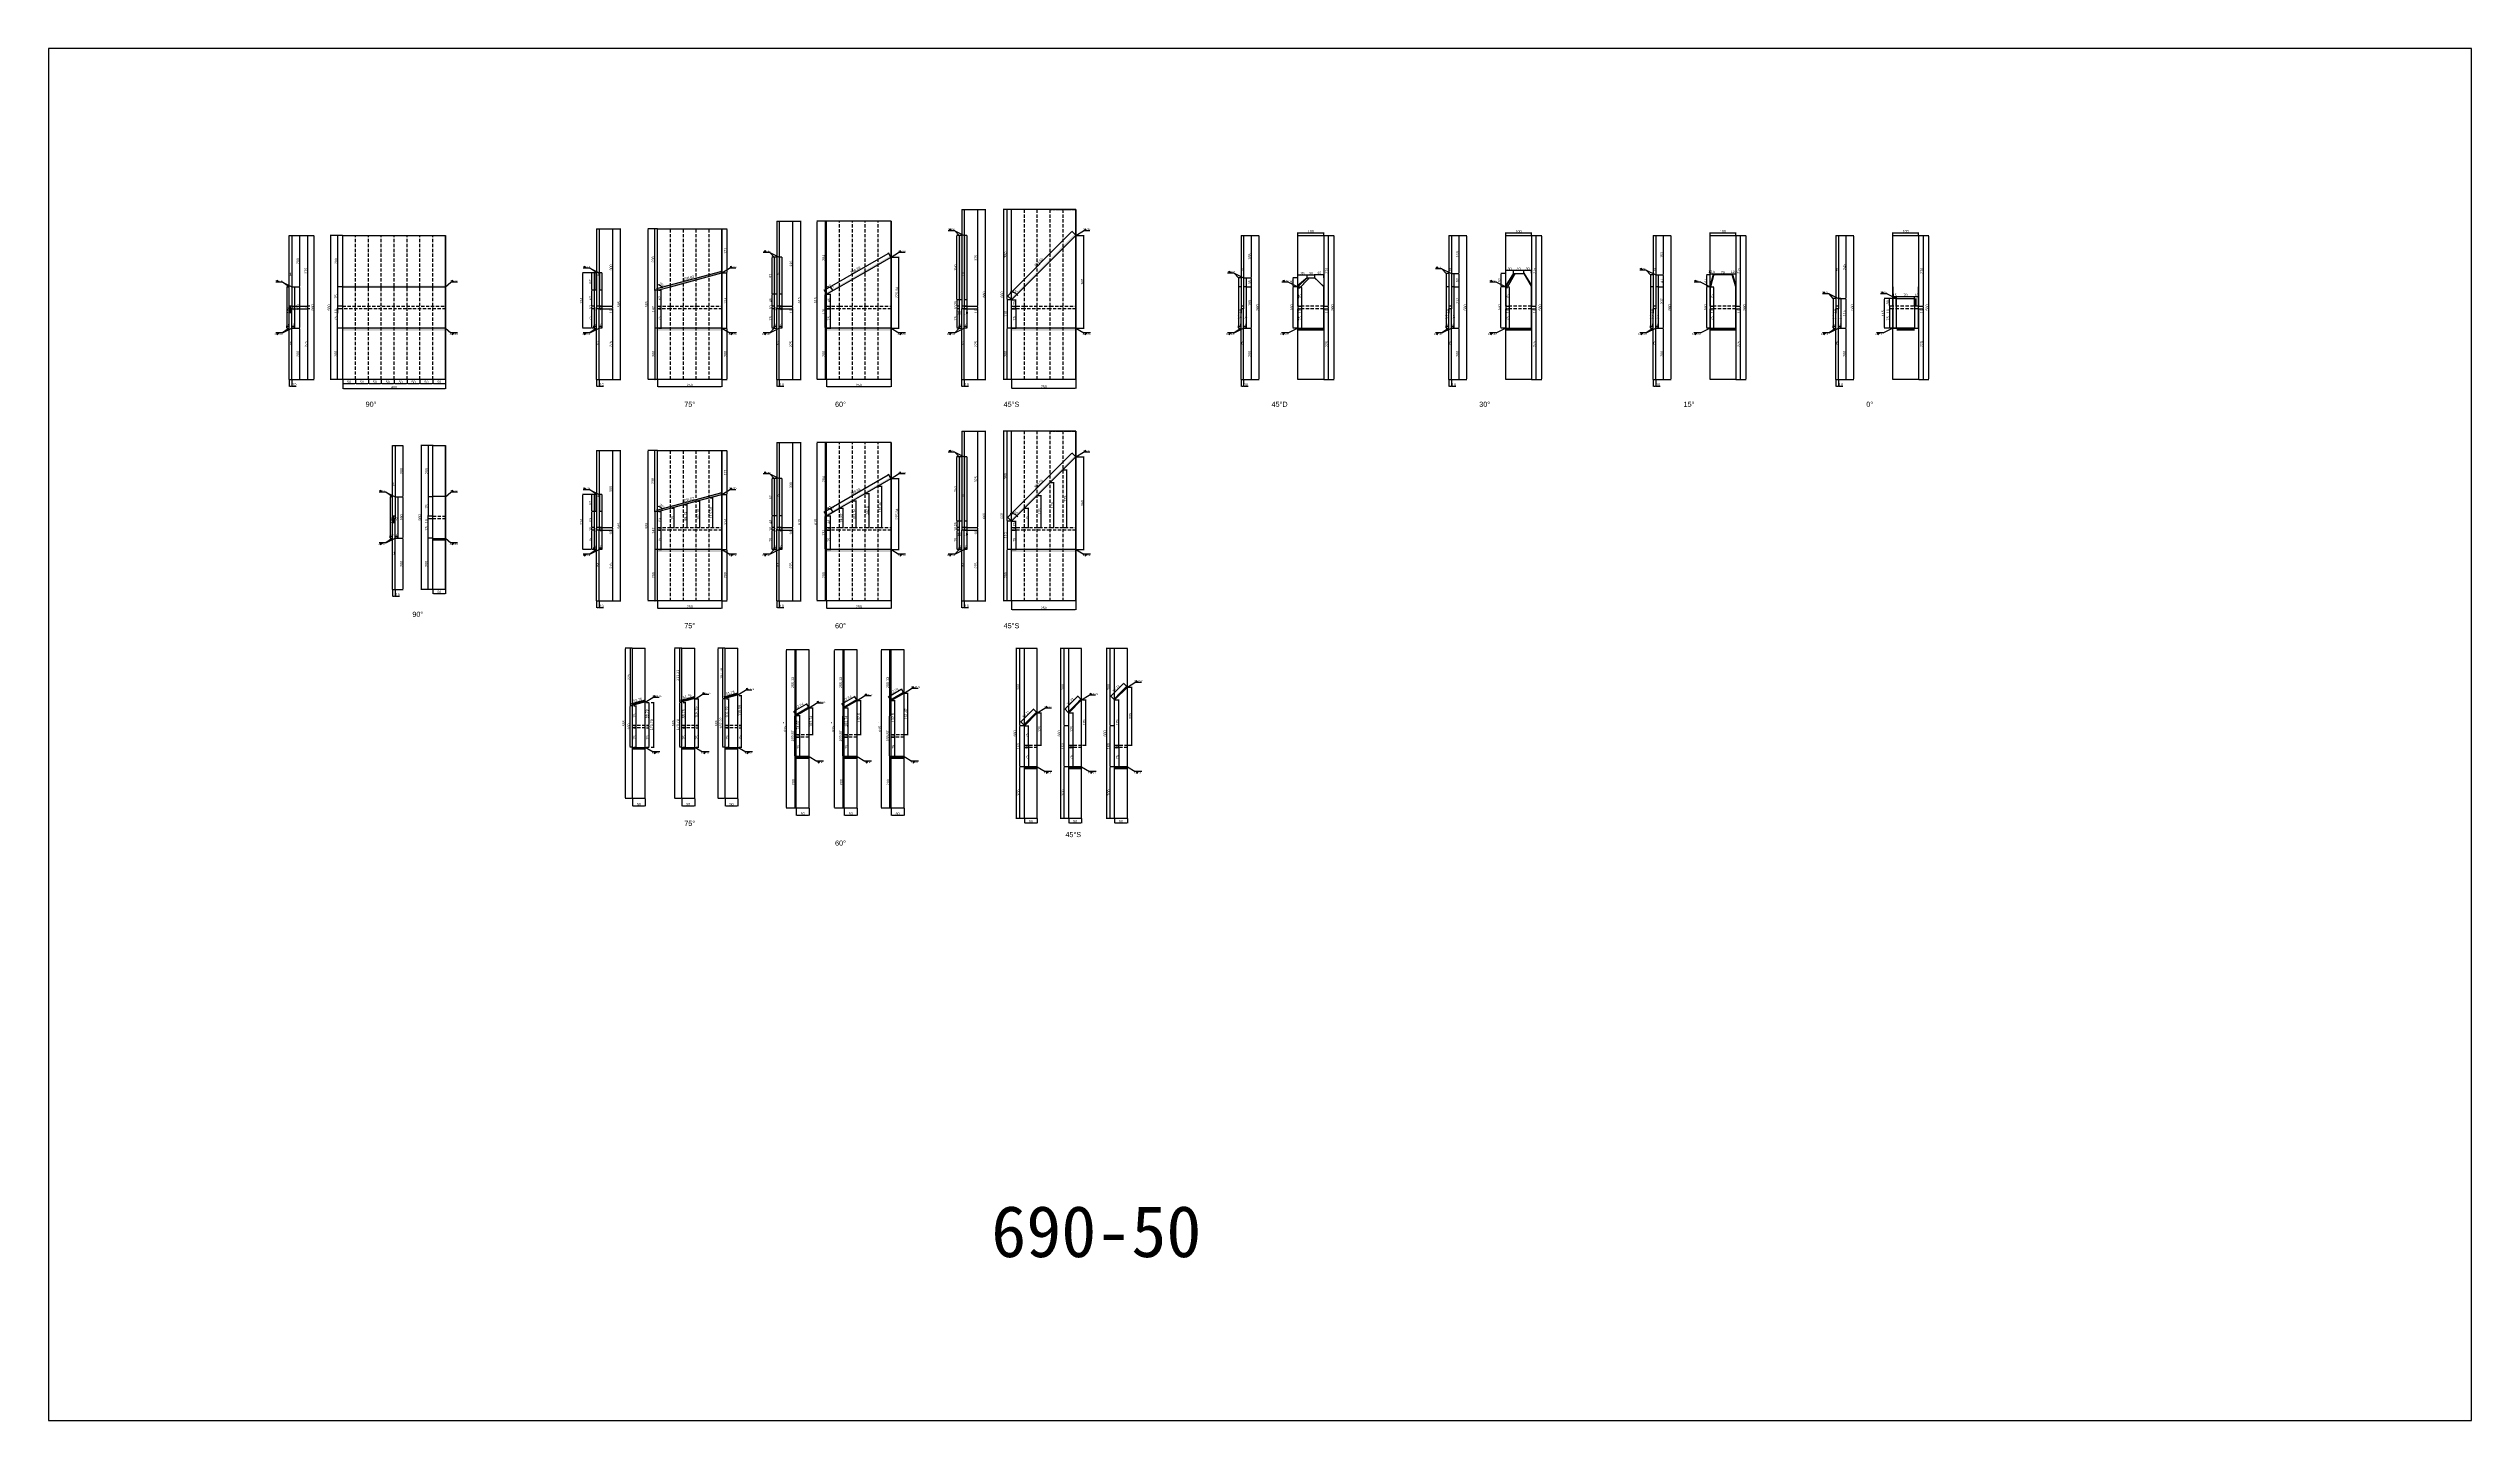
# Model space of a CAD drawing. Header units: millimetres. Extents: x 1455 to 24185, y -7041 to 4772.
# Drawn here: x 1455 to 10867, y -7041 to -1711 of the extents above; entities that cross this region are included whole.
import ezdxf

# ---------------------------------------------------------------- set-up
doc = ezdxf.new("R2010")
doc.units = ezdxf.units.MM
doc.linetypes.add('DASHED', pattern=[19.05, 12.7, -6.35])
doc.linetypes.add('JIS_09_08', pattern=[10.75, 8, -0.55, 0.55, -0.55, 0.55, -0.55])
for name, color, linetype in [('尺寸标注', 6, 'Continuous'), ('标号', 4, 'Continuous'), ('焊缝', 250, 'Continuous')]:
    doc.layers.add(name, color=color, linetype=linetype)
doc.styles.get("Standard").update_dxf_attribs({"font": 'arial.ttf'})
doc.dimstyles.new('ISO-25', dxfattribs={"dimtxt": 2.5, "dimasz": 2.5, "dimexe": 1.25, "dimexo": 0.625, "dimtad": 1, "dimtxsty": 'Standard', "dimcen": 2.5, "dimadec": 0, "dimazin": 0, "dimtfac": 1, "dimtmove": 0, "dimatfit": 3, "dimfxl": 1, "dimarcsym": 0})
doc.dimstyles.new('ISO-25-JHF', dxfattribs={"dimtxt": 10, "dimasz": 2.5, "dimexe": 1.25, "dimexo": 0.625, "dimtad": 1, "dimtxsty": 'Standard', "dimcen": 2.5, "dimadec": 0, "dimazin": 0, "dimtfac": 1, "dimtmove": 0, "dimatfit": 3, "dimfxl": 1, "dimarcsym": 0})

# ---------------------------------------------------------------- blocks, each defined once
blk = doc.blocks.new('*D303')
at = {"layer": 'Defpoints', "color": 0, "transparency": 16777216}
for p in [(2597.6, -2997.4), (2997.6, -2997.4), (2997.6, -3032.9)]:
    blk.add_point(p, dxfattribs=at)
at = {"layer": '尺寸标注', "color": 0, "lineweight": -2, "transparency": 16777216}
for p, q in [((2597.6, -2998), (2597.6, -3034.2)), ((2997.6, -2998), (2997.6, -3034.2)), ((2600.1, -3032.9), (2995.1, -3032.9))]:
    blk.add_line(p, q, dxfattribs=at)
at = {"layer": '尺寸标注', "color": 0, "transparency": 16777216}
for points in [[(2600.1, -3032.5), (2600.1, -3033.3), (2597.6, -3032.9)], [(2995.1, -3032.5), (2995.1, -3033.3), (2997.6, -3032.9)]]:
    blk.add_solid(points, dxfattribs=at)
at = {"layer": '尺寸标注', "color": 0, "transparency": 16777216, "insert": (2797.6, -3027.2), "char_height": 10, "attachment_point": 5}
blk.add_mtext('400', dxfattribs=at)
blk = doc.blocks.new('*D304')
at = {"layer": 'Defpoints', "color": 0, "transparency": 16777216}
for p in [(2597.6, -2437.4), (2577.8, -2637.4), (2597.6, -2637.4)]:
    blk.add_point(p, dxfattribs=at)
at = {"layer": '尺寸标注', "color": 0, "lineweight": -2, "transparency": 16777216}
for p, q in [((2597, -2437.4), (2576.6, -2437.4)), ((2577.8, -2439.9), (2577.8, -2634.9)), ((2597, -2637.4), (2576.6, -2637.4))]:
    blk.add_line(p, q, dxfattribs=at)
at = {"layer": '尺寸标注', "color": 0, "transparency": 16777216}
for points in [[(2577.4, -2439.9), (2578.3, -2439.9), (2577.8, -2437.4)], [(2577.4, -2634.9), (2578.3, -2634.9), (2577.8, -2637.4)]]:
    blk.add_solid(points, dxfattribs=at)
at = {"layer": '尺寸标注', "color": 0, "transparency": 16777216, "insert": (2572.1, -2537.4), "char_height": 10, "attachment_point": 5, "rotation": 90}
blk.add_mtext('200', dxfattribs=at)
blk = doc.blocks.new('*D305')
at = {"layer": 'Defpoints', "color": 0, "transparency": 16777216}
for p in [(2577.4, -2712.4), (2597.6, -2637.4), (2597.6, -2712.4)]:
    blk.add_point(p, dxfattribs=at)
at = {"layer": '尺寸标注', "color": 0, "lineweight": -2, "transparency": 16777216}
for p, q in [((2597, -2637.4), (2576.2, -2637.4)), ((2597, -2712.4), (2576.2, -2712.4)), ((2577.4, -2639.9), (2577.4, -2709.9))]:
    blk.add_line(p, q, dxfattribs=at)
at = {"layer": '尺寸标注', "color": 0, "transparency": 16777216}
for points in [[(2577, -2639.9), (2577.8, -2639.9), (2577.4, -2637.4)], [(2577, -2709.9), (2577.8, -2709.9), (2577.4, -2712.4)]]:
    blk.add_solid(points, dxfattribs=at)
at = {"layer": '尺寸标注', "color": 0, "transparency": 16777216, "insert": (2571.7, -2674.9), "char_height": 10, "attachment_point": 5, "rotation": 90}
blk.add_mtext('75', dxfattribs=at)
blk = doc.blocks.new('*D306')
at = {"layer": 'Defpoints', "color": 0, "transparency": 16777216}
for p in [(2577, -2722.4), (2597.6, -2712.4), (2597.6, -2722.4)]:
    blk.add_point(p, dxfattribs=at)
at = {"layer": '尺寸标注', "color": 0, "lineweight": -2, "transparency": 16777216}
for p, q in [((2597, -2712.4), (2575.8, -2712.4)), ((2597, -2722.4), (2575.8, -2722.4)), ((2577, -2714.9), (2577, -2719.9)), ((2577, -2722.4), (2577, -2739.5))]:
    blk.add_line(p, q, dxfattribs=at)
at = {"layer": '尺寸标注', "color": 0, "transparency": 16777216}
for points in [[(2576.6, -2714.9), (2577.4, -2714.9), (2577, -2712.4)], [(2576.6, -2719.9), (2577.4, -2719.9), (2577, -2722.4)]]:
    blk.add_solid(points, dxfattribs=at)
at = {"layer": '尺寸标注', "color": 0, "transparency": 16777216, "insert": (2571.3, -2732.2), "char_height": 10, "attachment_point": 5, "rotation": 90}
blk.add_mtext('10', dxfattribs=at)
blk = doc.blocks.new('*D307')
at = {"layer": 'Defpoints', "color": 0, "transparency": 16777216}
for p in [(2597.6, -2722.4), (2576.6, -2797.4), (2597.6, -2797.4)]:
    blk.add_point(p, dxfattribs=at)
at = {"layer": '尺寸标注', "color": 0, "lineweight": -2, "transparency": 16777216}
for p, q in [((2597, -2722.4), (2575.3, -2722.4)), ((2576.6, -2724.9), (2576.6, -2794.9)), ((2597, -2797.4), (2575.3, -2797.4))]:
    blk.add_line(p, q, dxfattribs=at)
at = {"layer": '尺寸标注', "color": 0, "transparency": 16777216}
for points in [[(2576.2, -2724.9), (2577, -2724.9), (2576.6, -2722.4)], [(2576.2, -2794.9), (2577, -2794.9), (2576.6, -2797.4)]]:
    blk.add_solid(points, dxfattribs=at)
at = {"layer": '尺寸标注', "color": 0, "transparency": 16777216, "insert": (2570.9, -2759.9), "char_height": 10, "attachment_point": 5, "rotation": 90}
blk.add_mtext('75', dxfattribs=at)
blk = doc.blocks.new('*D308')
at = {"layer": 'Defpoints', "color": 0, "transparency": 16777216}
for p in [(2597.6, -2797.4), (2576.6, -2997.4), (2597.6, -2997.4)]:
    blk.add_point(p, dxfattribs=at)
at = {"layer": '尺寸标注', "color": 0, "lineweight": -2, "transparency": 16777216}
for p, q in [((2597, -2797.4), (2575.3, -2797.4)), ((2576.6, -2799.9), (2576.6, -2994.9)), ((2597, -2997.4), (2575.3, -2997.4))]:
    blk.add_line(p, q, dxfattribs=at)
at = {"layer": '尺寸标注', "color": 0, "transparency": 16777216}
for points in [[(2576.2, -2799.9), (2577, -2799.9), (2576.6, -2797.4)], [(2576.2, -2994.9), (2577, -2994.9), (2576.6, -2997.4)]]:
    blk.add_solid(points, dxfattribs=at)
at = {"layer": '尺寸标注', "color": 0, "transparency": 16777216, "insert": (2570.9, -2897.4), "char_height": 10, "attachment_point": 5, "rotation": 90}
blk.add_mtext('200', dxfattribs=at)
blk = doc.blocks.new('*D309')
at = {"layer": 'Defpoints', "color": 0, "transparency": 16777216}
for p in [(2597.6, -2437.4), (2549.9, -2997.4), (2597.6, -2997.4)]:
    blk.add_point(p, dxfattribs=at)
at = {"layer": '尺寸标注', "color": 0, "lineweight": -2, "transparency": 16777216}
for p, q in [((2597, -2437.4), (2548.7, -2437.4)), ((2549.9, -2439.9), (2549.9, -2994.9)), ((2597, -2997.4), (2548.7, -2997.4))]:
    blk.add_line(p, q, dxfattribs=at)
at = {"layer": '尺寸标注', "color": 0, "transparency": 16777216}
for points in [[(2549.5, -2439.9), (2550.4, -2439.9), (2549.9, -2437.4)], [(2549.5, -2994.9), (2550.4, -2994.9), (2549.9, -2997.4)]]:
    blk.add_solid(points, dxfattribs=at)
at = {"layer": '尺寸标注', "color": 0, "transparency": 16777216, "insert": (2544.2, -2717.4), "char_height": 10, "attachment_point": 5, "rotation": 90}
blk.add_mtext('560', dxfattribs=at)
blk = doc.blocks.new('*D332')
at = {"layer": 'Defpoints', "color": 0, "transparency": 16777216}
for p in [(2390, -2997.4), (2400, -2997.4), (2400, -3022.6)]:
    blk.add_point(p, dxfattribs=at)
at = {"layer": '尺寸标注', "color": 0, "lineweight": -2, "transparency": 16777216}
for p, q in [((2390, -2998), (2390, -3023.9)), ((2400, -2998), (2400, -3023.9)), ((2392.5, -3022.6), (2397.5, -3022.6)), ((2400, -3022.6), (2417.1, -3022.6))]:
    blk.add_line(p, q, dxfattribs=at)
at = {"layer": '尺寸标注', "color": 0, "transparency": 16777216}
for points in [[(2392.5, -3022.2), (2392.5, -3023), (2390, -3022.6)], [(2397.5, -3022.2), (2397.5, -3023), (2400, -3022.6)]]:
    blk.add_solid(points, dxfattribs=at)
at = {"layer": '尺寸标注', "color": 0, "transparency": 16777216, "insert": (2409.8, -3016.9), "char_height": 10, "attachment_point": 5}
blk.add_mtext('10', dxfattribs=at)
blk = doc.blocks.new('*D333')
at = {"layer": 'Defpoints', "color": 0, "transparency": 16777216}
for p in [(2380, -2797.4), (2390, -2790.5), (2390, -2797.4)]:
    blk.add_point(p, dxfattribs=at)
at = {"layer": '尺寸标注', "color": 0, "lineweight": -2, "transparency": 16777216}
for p, q in [((2380, -2796.8), (2380, -2789.3)), ((2382.5, -2790.5), (2387.5, -2790.5)), ((2390, -2796.8), (2390, -2789.3))]:
    blk.add_line(p, q, dxfattribs=at)
at = {"layer": '尺寸标注', "color": 0, "transparency": 16777216}
for points in [[(2382.5, -2790.1), (2382.5, -2790.9), (2380, -2790.5)], [(2387.5, -2790.1), (2387.5, -2790.9), (2390, -2790.5)]]:
    blk.add_solid(points, dxfattribs=at)
at = {"layer": '尺寸标注', "color": 0, "transparency": 16777216, "insert": (2385, -2784.8), "char_height": 10, "attachment_point": 5}
blk.add_mtext('10', dxfattribs=at)
blk = doc.blocks.new('*D334')
at = {"layer": 'Defpoints', "color": 0, "transparency": 16777216}
for p in [(2400, -2797.4), (2410, -2790.7), (2410, -2797.4)]:
    blk.add_point(p, dxfattribs=at)
at = {"layer": '尺寸标注', "color": 0, "lineweight": -2, "transparency": 16777216}
for p, q in [((2400, -2796.8), (2400, -2789.5)), ((2402.5, -2790.7), (2407.5, -2790.7)), ((2410, -2796.8), (2410, -2789.5))]:
    blk.add_line(p, q, dxfattribs=at)
at = {"layer": '尺寸标注', "color": 0, "transparency": 16777216}
for points in [[(2402.5, -2790.3), (2402.5, -2791.2), (2400, -2790.7)], [(2407.5, -2790.3), (2407.5, -2791.2), (2410, -2790.7)]]:
    blk.add_solid(points, dxfattribs=at)
at = {"layer": '尺寸标注', "color": 0, "transparency": 16777216, "insert": (2405, -2785), "char_height": 10, "attachment_point": 5}
blk.add_mtext('10', dxfattribs=at)
blk = doc.blocks.new('*D335')
at = {"layer": 'Defpoints', "color": 0, "transparency": 16777216}
for p in [(2400, -2437.4), (2400, -2637.4), (2429.5, -2637.4)]:
    blk.add_point(p, dxfattribs=at)
at = {"layer": '尺寸标注', "color": 0, "lineweight": -2, "transparency": 16777216}
for p, q in [((2400.6, -2437.4), (2430.7, -2437.4)), ((2429.5, -2439.9), (2429.5, -2634.9)), ((2400.6, -2637.4), (2430.7, -2637.4))]:
    blk.add_line(p, q, dxfattribs=at)
at = {"layer": '尺寸标注', "color": 0, "transparency": 16777216}
for points in [[(2429.1, -2439.9), (2429.9, -2439.9), (2429.5, -2437.4)], [(2429.1, -2634.9), (2429.9, -2634.9), (2429.5, -2637.4)]]:
    blk.add_solid(points, dxfattribs=at)
at = {"layer": '尺寸标注', "color": 0, "transparency": 16777216, "insert": (2423.8, -2537.4), "char_height": 10, "attachment_point": 5, "rotation": 90}
blk.add_mtext('200', dxfattribs=at)
blk = doc.blocks.new('*D336')
at = {"layer": 'Defpoints', "color": 0, "transparency": 16777216}
for p in [(2410, -2637.4), (2410, -2797.4), (2429.5, -2797.4)]:
    blk.add_point(p, dxfattribs=at)
at = {"layer": '尺寸标注', "color": 0, "lineweight": -2, "transparency": 16777216}
for p, q in [((2410.6, -2637.4), (2430.7, -2637.4)), ((2429.5, -2639.9), (2429.5, -2794.9)), ((2410.6, -2797.4), (2430.7, -2797.4))]:
    blk.add_line(p, q, dxfattribs=at)
at = {"layer": '尺寸标注', "color": 0, "transparency": 16777216}
for points in [[(2429.1, -2639.9), (2429.9, -2639.9), (2429.5, -2637.4)], [(2429.1, -2794.9), (2429.9, -2794.9), (2429.5, -2797.4)]]:
    blk.add_solid(points, dxfattribs=at)
at = {"layer": '尺寸标注', "color": 0, "transparency": 16777216, "insert": (2423.8, -2717.4), "char_height": 10, "attachment_point": 5, "rotation": 90}
blk.add_mtext('160', dxfattribs=at)
blk = doc.blocks.new('*D337')
at = {"layer": 'Defpoints', "color": 0, "transparency": 16777216}
for p in [(2400, -2797.4), (2400, -2997.4), (2429.5, -2997.4)]:
    blk.add_point(p, dxfattribs=at)
at = {"layer": '尺寸标注', "color": 0, "lineweight": -2, "transparency": 16777216}
for p, q in [((2400.6, -2797.4), (2430.7, -2797.4)), ((2429.5, -2799.9), (2429.5, -2994.9)), ((2400.6, -2997.4), (2430.7, -2997.4))]:
    blk.add_line(p, q, dxfattribs=at)
at = {"layer": '尺寸标注', "color": 0, "transparency": 16777216}
for points in [[(2429.1, -2799.9), (2429.9, -2799.9), (2429.5, -2797.4)], [(2429.1, -2994.9), (2429.9, -2994.9), (2429.5, -2997.4)]]:
    blk.add_solid(points, dxfattribs=at)
at = {"layer": '尺寸标注', "color": 0, "transparency": 16777216, "insert": (2423.8, -2897.4), "char_height": 10, "attachment_point": 5, "rotation": 90}
blk.add_mtext('200', dxfattribs=at)
blk = doc.blocks.new('*D302')
at = {"layer": 'Defpoints', "color": 0, "transparency": 16777216}
for p in [(2400.6, -2437.4), (2400.6, -2997.4), (2485.9, -2997.4)]:
    blk.add_point(p, dxfattribs=at)
at = {"layer": '尺寸标注', "color": 0, "lineweight": -2, "transparency": 16777216}
for p, q in [((2401.3, -2437.4), (2487.2, -2437.4)), ((2485.9, -2439.9), (2485.9, -2994.9)), ((2401.3, -2997.4), (2487.2, -2997.4))]:
    blk.add_line(p, q, dxfattribs=at)
at = {"layer": '尺寸标注', "color": 0, "transparency": 16777216}
for points in [[(2485.5, -2439.9), (2486.4, -2439.9), (2485.9, -2437.4)], [(2485.5, -2994.9), (2486.4, -2994.9), (2485.9, -2997.4)]]:
    blk.add_solid(points, dxfattribs=at)
at = {"layer": '尺寸标注', "color": 0, "transparency": 16777216, "insert": (2480.2, -2717.4), "char_height": 10, "attachment_point": 5, "rotation": 90}
blk.add_mtext('560', dxfattribs=at)
blk = doc.blocks.new('*D338')
at = {"layer": 'Defpoints', "color": 0, "transparency": 16777216}
for p in [(2393.7, -2722.4), (2400, -2712.4), (2400, -2722.4)]:
    blk.add_point(p, dxfattribs=at)
at = {"layer": '尺寸标注', "color": 0, "lineweight": -2, "transparency": 16777216}
for p, q in [((2399.4, -2712.4), (2392.4, -2712.4)), ((2399.4, -2722.4), (2392.4, -2722.4)), ((2393.7, -2714.9), (2393.7, -2719.9)), ((2393.7, -2722.4), (2393.7, -2739.5))]:
    blk.add_line(p, q, dxfattribs=at)
at = {"layer": '尺寸标注', "color": 0, "transparency": 16777216}
for points in [[(2393.3, -2714.9), (2394.1, -2714.9), (2393.7, -2712.4)], [(2393.3, -2719.9), (2394.1, -2719.9), (2393.7, -2722.4)]]:
    blk.add_solid(points, dxfattribs=at)
at = {"layer": '尺寸标注', "color": 0, "transparency": 16777216, "insert": (2388, -2732.2), "char_height": 10, "attachment_point": 5, "rotation": 90}
blk.add_mtext('10', dxfattribs=at)
blk = doc.blocks.new('*D339')
at = {"layer": 'Defpoints', "color": 0, "transparency": 16777216}
for p in [(3583.8, -2997.4), (3593.8, -2997.4), (3593.8, -3022.6)]:
    blk.add_point(p, dxfattribs=at)
at = {"layer": '尺寸标注', "color": 0, "lineweight": -2, "transparency": 16777216}
for p, q in [((3583.8, -2998), (3583.8, -3023.9)), ((3593.8, -2998), (3593.8, -3023.9)), ((3586.3, -3022.6), (3591.3, -3022.6)), ((3593.8, -3022.6), (3610.9, -3022.6))]:
    blk.add_line(p, q, dxfattribs=at)
at = {"layer": '尺寸标注', "color": 0, "transparency": 16777216}
for points in [[(3586.3, -3022.2), (3586.3, -3023), (3583.8, -3022.6)], [(3591.3, -3022.2), (3591.3, -3023), (3593.8, -3022.6)]]:
    blk.add_solid(points, dxfattribs=at)
at = {"layer": '尺寸标注', "color": 0, "transparency": 16777216, "insert": (3603.6, -3016.9), "char_height": 10, "attachment_point": 5}
blk.add_mtext('10', dxfattribs=at)
blk = doc.blocks.new('*D340')
at = {"layer": 'Defpoints', "color": 0, "transparency": 16777216}
for p in [(3573.8, -2797.4), (3583.8, -2790.5), (3583.8, -2797.4)]:
    blk.add_point(p, dxfattribs=at)
at = {"layer": '尺寸标注', "color": 0, "lineweight": -2, "transparency": 16777216}
for p, q in [((3573.8, -2796.8), (3573.8, -2789.3)), ((3576.3, -2790.5), (3581.3, -2790.5)), ((3583.8, -2796.8), (3583.8, -2789.3))]:
    blk.add_line(p, q, dxfattribs=at)
at = {"layer": '尺寸标注', "color": 0, "transparency": 16777216}
for points in [[(3576.3, -2790.1), (3576.3, -2790.9), (3573.8, -2790.5)], [(3581.3, -2790.1), (3581.3, -2790.9), (3583.8, -2790.5)]]:
    blk.add_solid(points, dxfattribs=at)
at = {"layer": '尺寸标注', "color": 0, "transparency": 16777216, "insert": (3578.8, -2784.8), "char_height": 10, "attachment_point": 5}
blk.add_mtext('10', dxfattribs=at)
blk = doc.blocks.new('*D341')
at = {"layer": 'Defpoints', "color": 0, "transparency": 16777216}
for p in [(3593.8, -2797.4), (3603.8, -2790.7), (3603.8, -2797.4)]:
    blk.add_point(p, dxfattribs=at)
at = {"layer": '尺寸标注', "color": 0, "lineweight": -2, "transparency": 16777216}
for p, q in [((3593.8, -2796.8), (3593.8, -2789.5)), ((3596.3, -2790.7), (3601.3, -2790.7)), ((3603.8, -2796.8), (3603.8, -2789.5))]:
    blk.add_line(p, q, dxfattribs=at)
at = {"layer": '尺寸标注', "color": 0, "transparency": 16777216}
for points in [[(3596.3, -2790.3), (3596.3, -2791.2), (3593.8, -2790.7)], [(3601.3, -2790.3), (3601.3, -2791.2), (3603.8, -2790.7)]]:
    blk.add_solid(points, dxfattribs=at)
at = {"layer": '尺寸标注', "color": 0, "transparency": 16777216, "insert": (3598.8, -2785), "char_height": 10, "attachment_point": 5}
blk.add_mtext('10', dxfattribs=at)
blk = doc.blocks.new('*D342')
at = {"layer": 'Defpoints', "color": 0, "transparency": 16777216}
for p in [(3820.8, -2997.4), (4070.8, -2997.4), (4070.8, -3025)]:
    blk.add_point(p, dxfattribs=at)
at = {"layer": '尺寸标注', "color": 0, "lineweight": -2, "transparency": 16777216}
for p, q in [((3820.8, -2998), (3820.8, -3026.2)), ((4070.8, -2998), (4070.8, -3026.2)), ((3823.3, -3025), (4068.3, -3025))]:
    blk.add_line(p, q, dxfattribs=at)
at = {"layer": '尺寸标注', "color": 0, "transparency": 16777216}
for points in [[(3823.3, -3024.6), (3823.3, -3025.4), (3820.8, -3025)], [(4068.3, -3024.6), (4068.3, -3025.4), (4070.8, -3025)]]:
    blk.add_solid(points, dxfattribs=at)
at = {"layer": '尺寸标注', "color": 0, "transparency": 16777216, "insert": (3945.8, -3019.3), "char_height": 10, "attachment_point": 5}
blk.add_mtext('250', dxfattribs=at)
blk = doc.blocks.new('*D343')
at = {"layer": 'Defpoints', "color": 0, "transparency": 16777216}
for p in [(3820.8, -2650.4), (3810, -2797.4), (3820.8, -2797.4)]:
    blk.add_point(p, dxfattribs=at)
at = {"layer": '尺寸标注', "color": 0, "lineweight": -2, "transparency": 16777216}
for p, q in [((3820.2, -2650.4), (3808.7, -2650.4)), ((3810, -2652.9), (3810, -2794.9)), ((3820.2, -2797.4), (3808.7, -2797.4))]:
    blk.add_line(p, q, dxfattribs=at)
at = {"layer": '尺寸标注', "color": 0, "transparency": 16777216}
for points in [[(3809.6, -2652.9), (3810.4, -2652.9), (3810, -2650.4)], [(3809.6, -2794.9), (3810.4, -2794.9), (3810, -2797.4)]]:
    blk.add_solid(points, dxfattribs=at)
at = {"layer": '尺寸标注', "color": 0, "transparency": 16777216, "insert": (3804.4, -2723.9), "char_height": 10, "attachment_point": 5, "rotation": 90}
blk.add_mtext('147', dxfattribs=at)
blk = doc.blocks.new('*D290')
at = {"layer": 'Defpoints', "color": 0, "transparency": 16777216}
for p in [(3825.3, -2722.4), (3835.3, -2722.4), (3825.3, -2797.4)]:
    blk.add_point(p, dxfattribs=at)
at = {"layer": '尺寸标注', "color": 0, "lineweight": -2, "transparency": 16777216}
for p, q in [((3825.9, -2722.4), (3836.5, -2722.4)), ((3835.3, -2794.9), (3835.3, -2724.9)), ((3825.9, -2797.4), (3836.5, -2797.4))]:
    blk.add_line(p, q, dxfattribs=at)
at = {"layer": '尺寸标注', "color": 0, "transparency": 16777216}
for points in [[(3834.9, -2724.9), (3835.7, -2724.9), (3835.3, -2722.4)], [(3834.9, -2794.9), (3835.7, -2794.9), (3835.3, -2797.4)]]:
    blk.add_solid(points, dxfattribs=at)
at = {"layer": '尺寸标注', "color": 0, "transparency": 16777216, "insert": (3829.6, -2759.9), "char_height": 10, "attachment_point": 5, "rotation": 90}
blk.add_mtext('75', dxfattribs=at)
blk = doc.blocks.new('*D291')
at = {"layer": 'Defpoints', "color": 0, "transparency": 16777216}
for p in [(3825.3, -2712.4), (3825.3, -2722.4), (3835.3, -2712.4)]:
    blk.add_point(p, dxfattribs=at)
at = {"layer": '尺寸标注', "color": 0, "lineweight": -2, "transparency": 16777216}
for p, q in [((3825.9, -2712.4), (3836.5, -2712.4)), ((3825.9, -2722.4), (3836.5, -2722.4)), ((3835.3, -2719.9), (3835.3, -2714.9))]:
    blk.add_line(p, q, dxfattribs=at)
at = {"layer": '尺寸标注', "color": 0, "transparency": 16777216}
for points in [[(3834.9, -2714.9), (3835.7, -2714.9), (3835.3, -2712.4)], [(3834.9, -2719.9), (3835.7, -2719.9), (3835.3, -2722.4)]]:
    blk.add_solid(points, dxfattribs=at)
at = {"layer": '尺寸标注', "color": 0, "transparency": 16777216, "insert": (3829.6, -2717.4), "char_height": 10, "attachment_point": 5, "rotation": 90}
blk.add_mtext('10', dxfattribs=at)
blk = doc.blocks.new('*D292')
at = {"layer": 'Defpoints', "color": 0, "transparency": 16777216}
for p in [(3825.3, -2650.4), (3825.3, -2712.4), (3835.3, -2650.4)]:
    blk.add_point(p, dxfattribs=at)
at = {"layer": '尺寸标注', "color": 0, "lineweight": -2, "transparency": 16777216}
for p, q in [((3825.9, -2650.4), (3836.5, -2650.4)), ((3825.9, -2712.4), (3836.5, -2712.4)), ((3835.3, -2709.9), (3835.3, -2652.9))]:
    blk.add_line(p, q, dxfattribs=at)
at = {"layer": '尺寸标注', "color": 0, "transparency": 16777216}
for points in [[(3834.9, -2652.9), (3835.7, -2652.9), (3835.3, -2650.4)], [(3834.9, -2709.9), (3835.7, -2709.9), (3835.3, -2712.4)]]:
    blk.add_solid(points, dxfattribs=at)
at = {"layer": '尺寸标注', "color": 0, "transparency": 16777216, "insert": (3829.6, -2681.4), "char_height": 10, "attachment_point": 5, "rotation": 90}
blk.add_mtext('62', dxfattribs=at)
blk = doc.blocks.new('*D344')
at = {"layer": 'Defpoints', "color": 0, "transparency": 16777216}
for p in [(4070.8, -2583.4), (4090.2, -2583.4), (4070.8, -2797.4)]:
    blk.add_point(p, dxfattribs=at)
at = {"layer": '尺寸标注', "color": 0, "lineweight": -2, "transparency": 16777216}
for p, q in [((4071.5, -2583.4), (4091.4, -2583.4)), ((4090.2, -2794.9), (4090.2, -2585.9)), ((4071.5, -2797.4), (4091.4, -2797.4))]:
    blk.add_line(p, q, dxfattribs=at)
at = {"layer": '尺寸标注', "color": 0, "transparency": 16777216}
for points in [[(4089.8, -2585.9), (4090.6, -2585.9), (4090.2, -2583.4)], [(4089.8, -2794.9), (4090.6, -2794.9), (4090.2, -2797.4)]]:
    blk.add_solid(points, dxfattribs=at)
at = {"layer": '尺寸标注', "color": 0, "transparency": 16777216, "insert": (4084.6, -2690.4), "char_height": 10, "attachment_point": 5, "rotation": 90}
blk.add_mtext('214', dxfattribs=at)
blk = doc.blocks.new('*D293')
at = {"layer": 'Defpoints', "color": 0, "transparency": 16777216}
for p in [(3783.8, -2412.4), (3820.8, -2412.4), (3820.8, -2997.4)]:
    blk.add_point(p, dxfattribs=at)
at = {"layer": '尺寸标注', "color": 0, "lineweight": -2, "transparency": 16777216}
for p, q in [((3820.2, -2412.4), (3782.6, -2412.4)), ((3783.8, -2994.9), (3783.8, -2414.9)), ((3820.2, -2997.4), (3782.6, -2997.4))]:
    blk.add_line(p, q, dxfattribs=at)
at = {"layer": '尺寸标注', "color": 0, "transparency": 16777216}
for points in [[(3783.4, -2414.9), (3784.2, -2414.9), (3783.8, -2412.4)], [(3783.4, -2994.9), (3784.2, -2994.9), (3783.8, -2997.4)]]:
    blk.add_solid(points, dxfattribs=at)
at = {"layer": '尺寸标注', "color": 0, "transparency": 16777216, "insert": (3778.1, -2704.9), "char_height": 10, "attachment_point": 5, "rotation": 90}
blk.add_mtext('585', dxfattribs=at)
blk = doc.blocks.new('*D345')
at = {"layer": 'Defpoints', "color": 0, "transparency": 16777216}
for p in [(3820.8, -2412.4), (3808.7, -2650.4), (3820.8, -2650.4)]:
    blk.add_point(p, dxfattribs=at)
at = {"layer": '尺寸标注', "color": 0, "lineweight": -2, "transparency": 16777216}
for p, q in [((3820.2, -2412.4), (3807.5, -2412.4)), ((3808.7, -2414.9), (3808.7, -2647.9)), ((3820.2, -2650.4), (3807.5, -2650.4))]:
    blk.add_line(p, q, dxfattribs=at)
at = {"layer": '尺寸标注', "color": 0, "transparency": 16777216}
for points in [[(3808.3, -2414.9), (3809.2, -2414.9), (3808.7, -2412.4)], [(3808.3, -2647.9), (3809.2, -2647.9), (3808.7, -2650.4)]]:
    blk.add_solid(points, dxfattribs=at)
at = {"layer": '尺寸标注', "color": 0, "transparency": 16777216, "insert": (3803, -2531.4), "char_height": 10, "attachment_point": 5, "rotation": 90}
blk.add_mtext('238', dxfattribs=at)
blk = doc.blocks.new('*D294')
at = {"layer": 'Defpoints', "color": 0, "transparency": 16777216}
for p in [(2400, -2437.4), (2400, -2712.4), (2461, -2712.4)]:
    blk.add_point(p, dxfattribs=at)
at = {"layer": '尺寸标注', "color": 0, "lineweight": -2, "transparency": 16777216}
for p, q in [((2400.6, -2437.4), (2462.3, -2437.4)), ((2461, -2439.9), (2461, -2709.9)), ((2400.6, -2712.4), (2462.3, -2712.4))]:
    blk.add_line(p, q, dxfattribs=at)
at = {"layer": '尺寸标注', "color": 0, "transparency": 16777216}
for points in [[(2460.6, -2439.9), (2461.4, -2439.9), (2461, -2437.4)], [(2460.6, -2709.9), (2461.4, -2709.9), (2461, -2712.4)]]:
    blk.add_solid(points, dxfattribs=at)
at = {"layer": '尺寸标注', "color": 0, "transparency": 16777216, "insert": (2455.3, -2574.9), "char_height": 10, "attachment_point": 5, "rotation": 90}
blk.add_mtext('275', dxfattribs=at)
blk = doc.blocks.new('*D295')
at = {"layer": 'Defpoints', "color": 0, "transparency": 16777216}
for p in [(2461, -2722.4), (2471, -2712.4), (2471, -2722.4)]:
    blk.add_point(p, dxfattribs=at)
at = {"layer": '尺寸标注', "color": 0, "lineweight": -2, "transparency": 16777216}
for p, q in [((2470.4, -2712.4), (2459.8, -2712.4)), ((2470.4, -2722.4), (2459.8, -2722.4)), ((2461, -2714.9), (2461, -2719.9))]:
    blk.add_line(p, q, dxfattribs=at)
at = {"layer": '尺寸标注', "color": 0, "transparency": 16777216}
for points in [[(2460.6, -2714.9), (2461.4, -2714.9), (2461, -2712.4)], [(2460.6, -2719.9), (2461.4, -2719.9), (2461, -2722.4)]]:
    blk.add_solid(points, dxfattribs=at)
at = {"layer": '尺寸标注', "color": 0, "transparency": 16777216, "insert": (2455.3, -2717.4), "char_height": 10, "attachment_point": 5, "rotation": 90}
blk.add_mtext('10', dxfattribs=at)
blk = doc.blocks.new('*D346')
at = {"layer": 'Defpoints', "color": 0, "transparency": 16777216}
for p in [(2400, -2722.4), (2400, -2997.4), (2461.4, -2997.4)]:
    blk.add_point(p, dxfattribs=at)
at = {"layer": '尺寸标注', "color": 0, "lineweight": -2, "transparency": 16777216}
for p, q in [((2400.6, -2722.4), (2462.7, -2722.4)), ((2461.4, -2724.9), (2461.4, -2994.9)), ((2400.6, -2997.4), (2462.7, -2997.4))]:
    blk.add_line(p, q, dxfattribs=at)
at = {"layer": '尺寸标注', "color": 0, "transparency": 16777216}
for points in [[(2461, -2724.9), (2461.9, -2724.9), (2461.4, -2722.4)], [(2461, -2994.9), (2461.9, -2994.9), (2461.4, -2997.4)]]:
    blk.add_solid(points, dxfattribs=at)
at = {"layer": '尺寸标注', "color": 0, "transparency": 16777216, "insert": (2455.7, -2859.9), "char_height": 10, "attachment_point": 5, "rotation": 90}
blk.add_mtext('275', dxfattribs=at)
blk = doc.blocks.new('*D296')
at = {"layer": 'Defpoints', "color": 0, "transparency": 16777216}
for p in [(3593.8, -2412.4), (3593.8, -2712.4), (3645.3, -2712.4)]:
    blk.add_point(p, dxfattribs=at)
at = {"layer": '尺寸标注', "color": 0, "lineweight": -2, "transparency": 16777216}
for p, q in [((3594.5, -2412.4), (3646.6, -2412.4)), ((3645.3, -2414.9), (3645.3, -2709.9)), ((3594.5, -2712.4), (3646.6, -2712.4))]:
    blk.add_line(p, q, dxfattribs=at)
at = {"layer": '尺寸标注', "color": 0, "transparency": 16777216}
for points in [[(3644.9, -2414.9), (3645.7, -2414.9), (3645.3, -2412.4)], [(3644.9, -2709.9), (3645.7, -2709.9), (3645.3, -2712.4)]]:
    blk.add_solid(points, dxfattribs=at)
at = {"layer": '尺寸标注', "color": 0, "transparency": 16777216, "insert": (3639.6, -2562.4), "char_height": 10, "attachment_point": 5, "rotation": 90}
blk.add_mtext('300', dxfattribs=at)
blk = doc.blocks.new('*D297')
at = {"layer": 'Defpoints', "color": 0, "transparency": 16777216}
for p in [(3645.1, -2722.4), (3645.3, -2712.4), (3645.3, -2722.4)]:
    blk.add_point(p, dxfattribs=at)
at = {"layer": '尺寸标注', "color": 0, "lineweight": -2, "transparency": 16777216}
for p, q in [((3644.7, -2712.4), (3643.8, -2712.4)), ((3644.7, -2722.4), (3643.8, -2722.4)), ((3645.1, -2714.9), (3645.1, -2719.9)), ((3645.1, -2722.4), (3645.1, -2739.5))]:
    blk.add_line(p, q, dxfattribs=at)
at = {"layer": '尺寸标注', "color": 0, "transparency": 16777216}
for points in [[(3644.7, -2714.9), (3645.5, -2714.9), (3645.1, -2712.4)], [(3644.7, -2719.9), (3645.5, -2719.9), (3645.1, -2722.4)]]:
    blk.add_solid(points, dxfattribs=at)
at = {"layer": '尺寸标注', "color": 0, "transparency": 16777216, "insert": (3639.4, -2732.2), "char_height": 10, "attachment_point": 5, "rotation": 90}
blk.add_mtext('10', dxfattribs=at)
blk = doc.blocks.new('*D347')
at = {"layer": 'Defpoints', "color": 0, "transparency": 16777216}
for p in [(3593.8, -2412.4), (3676.8, -2412.4), (3593.8, -2997.4)]:
    blk.add_point(p, dxfattribs=at)
at = {"layer": '尺寸标注', "color": 0, "lineweight": -2, "transparency": 16777216}
for p, q in [((3594.5, -2412.4), (3678.1, -2412.4)), ((3676.8, -2994.9), (3676.8, -2414.9)), ((3594.5, -2997.4), (3678.1, -2997.4))]:
    blk.add_line(p, q, dxfattribs=at)
at = {"layer": '尺寸标注', "color": 0, "transparency": 16777216}
for points in [[(3676.4, -2414.9), (3677.2, -2414.9), (3676.8, -2412.4)], [(3676.4, -2994.9), (3677.2, -2994.9), (3676.8, -2997.4)]]:
    blk.add_solid(points, dxfattribs=at)
at = {"layer": '尺寸标注', "color": 0, "transparency": 16777216, "insert": (3671.1, -2704.9), "char_height": 10, "attachment_point": 5, "rotation": 90}
blk.add_mtext('585', dxfattribs=at)
blk = doc.blocks.new('*D348')
at = {"layer": 'Defpoints', "color": 0, "transparency": 16777216}
for p in [(3593.8, -2722.4), (3593.8, -2997.4), (3645.1, -2997.4)]:
    blk.add_point(p, dxfattribs=at)
at = {"layer": '尺寸标注', "color": 0, "lineweight": -2, "transparency": 16777216}
for p, q in [((3594.5, -2722.4), (3646.3, -2722.4)), ((3645.1, -2724.9), (3645.1, -2994.9)), ((3594.5, -2997.4), (3646.3, -2997.4))]:
    blk.add_line(p, q, dxfattribs=at)
at = {"layer": '尺寸标注', "color": 0, "transparency": 16777216}
for points in [[(3644.6, -2724.9), (3645.5, -2724.9), (3645.1, -2722.4)], [(3644.6, -2994.9), (3645.5, -2994.9), (3645.1, -2997.4)]]:
    blk.add_solid(points, dxfattribs=at)
at = {"layer": '尺寸标注', "color": 0, "transparency": 16777216, "insert": (3639.3, -2859.9), "char_height": 10, "attachment_point": 5, "rotation": 90}
blk.add_mtext('275', dxfattribs=at)
blk = doc.blocks.new('*D349')
at = {"layer": 'Defpoints', "color": 0, "transparency": 16777216}
for p in [(4069, -2576.6), (4070.8, -2583.4), (3820.8, -2650.4)]:
    blk.add_point(p, dxfattribs=at)
at = {"layer": '尺寸标注', "color": 0, "lineweight": -2, "transparency": 16777216}
for p, q in [((3821.4, -2642.9), (4066.6, -2577.3)), ((4070.7, -2582.8), (4068.7, -2575.4)), ((3820.7, -2649.8), (3818.7, -2642.4))]:
    blk.add_line(p, q, dxfattribs=at)
at = {"layer": '尺寸标注', "color": 0, "transparency": 16777216}
for points in [[(4066.5, -2576.8), (4066.7, -2577.7), (4069, -2576.6)], [(3821.3, -2642.5), (3821.5, -2643.3), (3819, -2643.6)]]:
    blk.add_solid(points, dxfattribs=at)
at = {"layer": '尺寸标注', "color": 0, "transparency": 16777216, "insert": (3942.3, -2603.7), "char_height": 10, "attachment_point": 5, "rotation": 15}
blk.add_mtext('258,82', dxfattribs=at)
blk = doc.blocks.new('*D350')
at = {"layer": 'Defpoints', "color": 0, "transparency": 16777216}
for p in [(3566, -2722.4), (3573.8, -2722.4), (3573.8, -2797.4)]:
    blk.add_point(p, dxfattribs=at)
at = {"layer": '尺寸标注', "color": 0, "lineweight": -2, "transparency": 16777216}
for p, q in [((3573.2, -2722.4), (3564.8, -2722.4)), ((3566, -2794.9), (3566, -2724.9)), ((3573.2, -2797.4), (3564.8, -2797.4))]:
    blk.add_line(p, q, dxfattribs=at)
at = {"layer": '尺寸标注', "color": 0, "transparency": 16777216}
for points in [[(3565.6, -2724.9), (3566.5, -2724.9), (3566, -2722.4)], [(3565.6, -2794.9), (3566.5, -2794.9), (3566, -2797.4)]]:
    blk.add_solid(points, dxfattribs=at)
at = {"layer": '尺寸标注', "color": 0, "transparency": 16777216, "insert": (3560.3, -2759.9), "char_height": 10, "attachment_point": 5, "rotation": 90}
blk.add_mtext('75', dxfattribs=at)
blk = doc.blocks.new('*D351')
at = {"layer": 'Defpoints', "color": 0, "transparency": 16777216}
for p in [(3566, -2650.4), (3573.8, -2650.4), (3573.8, -2712.4)]:
    blk.add_point(p, dxfattribs=at)
at = {"layer": '尺寸标注', "color": 0, "lineweight": -2, "transparency": 16777216}
for p, q in [((3573.2, -2650.4), (3564.8, -2650.4)), ((3573.2, -2712.4), (3564.8, -2712.4)), ((3566, -2709.9), (3566, -2652.9))]:
    blk.add_line(p, q, dxfattribs=at)
at = {"layer": '尺寸标注', "color": 0, "transparency": 16777216}
for points in [[(3565.6, -2652.9), (3566.5, -2652.9), (3566, -2650.4)], [(3565.6, -2709.9), (3566.5, -2709.9), (3566, -2712.4)]]:
    blk.add_solid(points, dxfattribs=at)
at = {"layer": '尺寸标注', "color": 0, "transparency": 16777216, "insert": (3560.3, -2681.4), "char_height": 10, "attachment_point": 5, "rotation": 90}
blk.add_mtext('62', dxfattribs=at)
blk = doc.blocks.new('*D298')
at = {"layer": 'Defpoints', "color": 0, "transparency": 16777216}
for p in [(3563.8, -2712.4), (3563.8, -2722.4), (3566, -2712.4)]:
    blk.add_point(p, dxfattribs=at)
at = {"layer": '尺寸标注', "color": 0, "lineweight": -2, "transparency": 16777216}
for p, q in [((3564.5, -2712.4), (3567.3, -2712.4)), ((3564.5, -2722.4), (3567.3, -2722.4)), ((3566, -2719.9), (3566, -2714.9))]:
    blk.add_line(p, q, dxfattribs=at)
at = {"layer": '尺寸标注', "color": 0, "transparency": 16777216}
for points in [[(3565.6, -2714.9), (3566.5, -2714.9), (3566, -2712.4)], [(3565.6, -2719.9), (3566.5, -2719.9), (3566, -2722.4)]]:
    blk.add_solid(points, dxfattribs=at)
at = {"layer": '尺寸标注', "color": 0, "transparency": 16777216, "insert": (3560.3, -2717.4), "char_height": 10, "attachment_point": 5, "rotation": 90}
blk.add_mtext('10', dxfattribs=at)
blk = doc.blocks.new('*D299')
at = {"layer": 'Defpoints', "color": 0, "transparency": 16777216}
for p in [(3810, -2797.4), (3810, -2997.4), (3810, -2997.4)]:
    blk.add_point(p, dxfattribs=at)
at = {"layer": '尺寸标注', "color": 0, "lineweight": -2, "transparency": 16777216}
for p, q in [((3810, -2799.9), (3810, -2994.9)), ((3810.6, -2797.4), (3811.2, -2797.4)), ((3810.6, -2997.4), (3811.2, -2997.4))]:
    blk.add_line(p, q, dxfattribs=at)
at = {"layer": '尺寸标注', "color": 0, "transparency": 16777216}
for points in [[(3809.6, -2799.9), (3810.4, -2799.9), (3810, -2797.4)], [(3809.6, -2994.9), (3810.4, -2994.9), (3810, -2997.4)]]:
    blk.add_solid(points, dxfattribs=at)
at = {"layer": '尺寸标注', "color": 0, "transparency": 16777216, "insert": (3804.3, -2897.4), "char_height": 10, "attachment_point": 5, "rotation": 90}
blk.add_mtext('200', dxfattribs=at)
blk = doc.blocks.new('*D352')
at = {"layer": 'Defpoints', "color": 0, "transparency": 16777216}
for p in [(3565.7, -2583.4), (3573.8, -2583.4), (3573.8, -2650.4)]:
    blk.add_point(p, dxfattribs=at)
at = {"layer": '尺寸标注', "color": 0, "lineweight": -2, "transparency": 16777216}
for p, q in [((3573.2, -2583.4), (3564.5, -2583.4)), ((3565.7, -2647.9), (3565.7, -2585.9)), ((3573.2, -2650.4), (3564.5, -2650.4))]:
    blk.add_line(p, q, dxfattribs=at)
at = {"layer": '尺寸标注', "color": 0, "transparency": 16777216}
for points in [[(3565.3, -2585.9), (3566.1, -2585.9), (3565.7, -2583.4)], [(3565.3, -2647.9), (3566.1, -2647.9), (3565.7, -2650.4)]]:
    blk.add_solid(points, dxfattribs=at)
at = {"layer": '尺寸标注', "color": 0, "transparency": 16777216, "insert": (3560, -2616.9), "char_height": 10, "attachment_point": 5, "rotation": 90}
blk.add_mtext('67', dxfattribs=at)
blk = doc.blocks.new('*D353')
at = {"layer": 'Defpoints', "color": 0, "transparency": 16777216}
for p in [(4070.8, -2412.4), (4070.8, -2583.4), (4089.7, -2583.4)]:
    blk.add_point(p, dxfattribs=at)
at = {"layer": '尺寸标注', "color": 0, "lineweight": -2, "transparency": 16777216}
for p, q in [((4071.5, -2412.4), (4090.9, -2412.4)), ((4089.7, -2414.9), (4089.7, -2580.9)), ((4071.5, -2583.4), (4090.9, -2583.4))]:
    blk.add_line(p, q, dxfattribs=at)
at = {"layer": '尺寸标注', "color": 0, "transparency": 16777216}
for points in [[(4089.3, -2414.9), (4090.1, -2414.9), (4089.7, -2412.4)], [(4089.3, -2580.9), (4090.1, -2580.9), (4089.7, -2583.4)]]:
    blk.add_solid(points, dxfattribs=at)
at = {"layer": '尺寸标注', "color": 0, "transparency": 16777216, "insert": (4084, -2497.9), "char_height": 10, "attachment_point": 5, "rotation": 90}
blk.add_mtext('171', dxfattribs=at)
blk = doc.blocks.new('*D354')
at = {"layer": 'Defpoints', "color": 0, "transparency": 16777216}
for p in [(4070.8, -2797.4), (4070.8, -2997.4), (4090, -2997.4)]:
    blk.add_point(p, dxfattribs=at)
at = {"layer": '尺寸标注', "color": 0, "lineweight": -2, "transparency": 16777216}
for p, q in [((4071.5, -2797.4), (4091.2, -2797.4)), ((4090, -2799.9), (4090, -2994.9)), ((4071.5, -2997.4), (4091.2, -2997.4))]:
    blk.add_line(p, q, dxfattribs=at)
at = {"layer": '尺寸标注', "color": 0, "transparency": 16777216}
for points in [[(4089.6, -2799.9), (4090.4, -2799.9), (4090, -2797.4)], [(4089.6, -2994.9), (4090.4, -2994.9), (4090, -2997.4)]]:
    blk.add_solid(points, dxfattribs=at)
at = {"layer": '尺寸标注', "color": 0, "transparency": 16777216, "insert": (4084.3, -2897.4), "char_height": 10, "attachment_point": 5, "rotation": 90}
blk.add_mtext('200', dxfattribs=at)
blk = doc.blocks.new('*D300')
at = {"layer": 'Defpoints', "color": 0, "transparency": 16777216}
for p in [(4477.6, -2411.3), (4577.6, -2608.7), (4477.6, -2666.4), (4496.3, -2644.1), (4477.6, -3026.3)]:
    blk.add_point(p, dxfattribs=at)
at = {"layer": '尺寸标注', "color": 0, "lineweight": -2, "transparency": 16777216}
blk.add_arc((4477.6, -2666.4), 29.1, 34.92197, 85.07803, dxfattribs=at)
at = {"layer": '尺寸标注', "color": 0, "transparency": 16777216}
for points in [[(4480.1, -2637.8), (4480.1, -2637), (4477.6, -2637.3)], [(4501.8, -2649.5), (4501.1, -2650), (4502.8, -2651.8)]]:
    blk.add_solid(points, dxfattribs=at)
at = {"layer": '尺寸标注', "color": 0, "transparency": 16777216, "insert": (4495, -2636.2), "char_height": 10, "attachment_point": 5, "rotation": 330}
blk.add_mtext('60°', dxfattribs=at)
blk = doc.blocks.new('*D301')
at = {"layer": 'Defpoints', "color": 0, "transparency": 16777216}
for p in [(4477.6, -2997.4), (4727.6, -2997.4), (4727.6, -3025)]:
    blk.add_point(p, dxfattribs=at)
at = {"layer": '尺寸标注', "color": 0, "lineweight": -2, "transparency": 16777216}
for p, q in [((4477.6, -2998), (4477.6, -3026.2)), ((4727.6, -2998), (4727.6, -3026.2)), ((4480.1, -3025), (4725.1, -3025))]:
    blk.add_line(p, q, dxfattribs=at)
at = {"layer": '尺寸标注', "color": 0, "transparency": 16777216}
for points in [[(4480.1, -3024.6), (4480.1, -3025.4), (4477.6, -3025)], [(4725.1, -3024.6), (4725.1, -3025.4), (4727.6, -3025)]]:
    blk.add_solid(points, dxfattribs=at)
at = {"layer": '尺寸标注', "color": 0, "transparency": 16777216, "insert": (4602.6, -3019.3), "char_height": 10, "attachment_point": 5}
blk.add_mtext('250', dxfattribs=at)
blk = doc.blocks.new('*D355')
at = {"layer": 'Defpoints', "color": 0, "transparency": 16777216}
for p in [(4727.6, -2522.1), (4757.8, -2522.1), (4727.6, -2797.4)]:
    blk.add_point(p, dxfattribs=at)
at = {"layer": '尺寸标注', "color": 0, "lineweight": -2, "transparency": 16777216}
for p, q in [((4728.2, -2522.1), (4759.1, -2522.1)), ((4757.8, -2794.9), (4757.8, -2524.6)), ((4728.2, -2797.4), (4759.1, -2797.4))]:
    blk.add_line(p, q, dxfattribs=at)
at = {"layer": '尺寸标注', "color": 0, "transparency": 16777216}
for points in [[(4757.4, -2524.6), (4758.3, -2524.6), (4757.8, -2522.1)], [(4757.4, -2794.9), (4758.3, -2794.9), (4757.8, -2797.4)]]:
    blk.add_solid(points, dxfattribs=at)
at = {"layer": '尺寸标注', "color": 0, "transparency": 16777216, "insert": (4751.2, -2659.7), "char_height": 10, "attachment_point": 5, "rotation": 90}
blk.add_mtext('275,34', dxfattribs=at)
blk = doc.blocks.new('*D356')
at = {"layer": 'Defpoints', "color": 0, "transparency": 16777216}
for p in [(4477.6, -2722.4), (4492.2, -2722.4), (4477.6, -2797.4)]:
    blk.add_point(p, dxfattribs=at)
at = {"layer": '尺寸标注', "color": 0, "lineweight": -2, "transparency": 16777216}
for p, q in [((4478.2, -2722.4), (4493.4, -2722.4)), ((4492.2, -2794.9), (4492.2, -2724.9)), ((4478.2, -2797.4), (4493.4, -2797.4))]:
    blk.add_line(p, q, dxfattribs=at)
at = {"layer": '尺寸标注', "color": 0, "transparency": 16777216}
for points in [[(4491.8, -2724.9), (4492.6, -2724.9), (4492.2, -2722.4)], [(4491.8, -2794.9), (4492.6, -2794.9), (4492.2, -2797.4)]]:
    blk.add_solid(points, dxfattribs=at)
at = {"layer": '尺寸标注', "color": 0, "transparency": 16777216, "insert": (4486.5, -2759.9), "char_height": 10, "attachment_point": 5, "rotation": 90}
blk.add_mtext('75', dxfattribs=at)
blk = doc.blocks.new('*D357')
at = {"layer": 'Defpoints', "color": 0, "transparency": 16777216}
for p in [(4477.6, -2712.4), (4477.6, -2722.4), (4492.2, -2712.4)]:
    blk.add_point(p, dxfattribs=at)
at = {"layer": '尺寸标注', "color": 0, "lineweight": -2, "transparency": 16777216}
for p, q in [((4478.2, -2712.4), (4493.4, -2712.4)), ((4478.2, -2722.4), (4493.4, -2722.4)), ((4492.2, -2719.9), (4492.2, -2714.9))]:
    blk.add_line(p, q, dxfattribs=at)
at = {"layer": '尺寸标注', "color": 0, "transparency": 16777216}
for points in [[(4491.8, -2714.9), (4492.6, -2714.9), (4492.2, -2712.4)], [(4491.8, -2719.9), (4492.6, -2719.9), (4492.2, -2722.4)]]:
    blk.add_solid(points, dxfattribs=at)
at = {"layer": '尺寸标注', "color": 0, "transparency": 16777216, "insert": (4486.5, -2717.4), "char_height": 10, "attachment_point": 5, "rotation": 90}
blk.add_mtext('10', dxfattribs=at)
blk = doc.blocks.new('*D282')
at = {"layer": 'Defpoints', "color": 0, "transparency": 16777216}
for p in [(4477.6, -2666.4), (4477.6, -2712.4), (4492.2, -2666.4)]:
    blk.add_point(p, dxfattribs=at)
at = {"layer": '尺寸标注', "color": 0, "lineweight": -2, "transparency": 16777216}
for p, q in [((4478.2, -2666.4), (4493.4, -2666.4)), ((4478.2, -2712.4), (4493.4, -2712.4)), ((4492.2, -2709.9), (4492.2, -2668.9))]:
    blk.add_line(p, q, dxfattribs=at)
at = {"layer": '尺寸标注', "color": 0, "transparency": 16777216}
for points in [[(4491.8, -2668.9), (4492.6, -2668.9), (4492.2, -2666.4)], [(4491.8, -2709.9), (4492.6, -2709.9), (4492.2, -2712.4)]]:
    blk.add_solid(points, dxfattribs=at)
at = {"layer": '尺寸标注', "color": 0, "transparency": 16777216, "insert": (4486.5, -2689.4), "char_height": 10, "attachment_point": 5, "rotation": 90}
blk.add_mtext('46', dxfattribs=at)
blk = doc.blocks.new('*D283')
at = {"layer": 'Defpoints', "color": 0, "transparency": 16777216}
for p in [(4471.6, -2666.4), (4477.6, -2666.4), (4477.6, -2797.4)]:
    blk.add_point(p, dxfattribs=at)
at = {"layer": '尺寸标注', "color": 0, "lineweight": -2, "transparency": 16777216}
for p, q in [((4477, -2666.4), (4470.3, -2666.4)), ((4471.6, -2794.9), (4471.6, -2668.9)), ((4477, -2797.4), (4470.3, -2797.4))]:
    blk.add_line(p, q, dxfattribs=at)
at = {"layer": '尺寸标注', "color": 0, "transparency": 16777216}
for points in [[(4471.1, -2668.9), (4472, -2668.9), (4471.6, -2666.4)], [(4471.1, -2794.9), (4472, -2794.9), (4471.6, -2797.4)]]:
    blk.add_solid(points, dxfattribs=at)
at = {"layer": '尺寸标注', "color": 0, "transparency": 16777216, "insert": (4465.8, -2731.9), "char_height": 10, "attachment_point": 5, "rotation": 90}
blk.add_mtext('131', dxfattribs=at)
blk = doc.blocks.new('*D284')
at = {"layer": 'Defpoints', "color": 0, "transparency": 16777216}
for p in [(4440.3, -2382.4), (4477.6, -2382.4), (4477.6, -2997.4)]:
    blk.add_point(p, dxfattribs=at)
at = {"layer": '尺寸标注', "color": 0, "lineweight": -2, "transparency": 16777216}
for p, q in [((4477, -2382.4), (4439.1, -2382.4)), ((4440.3, -2994.9), (4440.3, -2384.9)), ((4477, -2997.4), (4439.1, -2997.4))]:
    blk.add_line(p, q, dxfattribs=at)
at = {"layer": '尺寸标注', "color": 0, "transparency": 16777216}
for points in [[(4439.9, -2384.9), (4440.8, -2384.9), (4440.3, -2382.4)], [(4439.9, -2994.9), (4440.8, -2994.9), (4440.3, -2997.4)]]:
    blk.add_solid(points, dxfattribs=at)
at = {"layer": '尺寸标注', "color": 0, "transparency": 16777216, "insert": (4434.6, -2689.9), "char_height": 10, "attachment_point": 5, "rotation": 90}
blk.add_mtext('615', dxfattribs=at)
blk = doc.blocks.new('*D358')
at = {"layer": 'Defpoints', "color": 0, "transparency": 16777216}
for p in [(3820.8, -2412.4), (4070.8, -2583.4), (3820.8, -2650.4), (3836.6, -2637.2), (3820.8, -2997.4)]:
    blk.add_point(p, dxfattribs=at)
at = {"layer": '尺寸标注', "color": 0, "lineweight": -2, "transparency": 16777216}
blk.add_arc((3820.8, -2650.4), 20.5, 21.97799, 83.02201, dxfattribs=at)
at = {"layer": '尺寸标注', "color": 0, "transparency": 16777216}
for points in [[(3823.3, -2630.4), (3823.4, -2629.6), (3820.8, -2629.9)], [(3840.3, -2642.6), (3839.5, -2642.8), (3840.7, -2645.1)]]:
    blk.add_solid(points, dxfattribs=at)
at = {"layer": '尺寸标注', "color": 0, "transparency": 16777216, "insert": (3836.8, -2629.6), "char_height": 10, "attachment_point": 5, "rotation": 322.5}
blk.add_mtext('75°', dxfattribs=at)
blk = doc.blocks.new('*D359')
at = {"layer": 'Defpoints', "color": 0, "transparency": 16777216}
for p in [(4283.7, -2997.4), (4293.7, -2997.4), (4293.7, -3022.6)]:
    blk.add_point(p, dxfattribs=at)
at = {"layer": '尺寸标注', "color": 0, "lineweight": -2, "transparency": 16777216}
for p, q in [((4283.7, -2998), (4283.7, -3023.9)), ((4293.7, -2998), (4293.7, -3023.9)), ((4286.2, -3022.6), (4291.2, -3022.6)), ((4293.7, -3022.6), (4310.8, -3022.6))]:
    blk.add_line(p, q, dxfattribs=at)
at = {"layer": '尺寸标注', "color": 0, "transparency": 16777216}
for points in [[(4286.2, -3022.2), (4286.2, -3023), (4283.7, -3022.6)], [(4291.2, -3022.2), (4291.2, -3023), (4293.7, -3022.6)]]:
    blk.add_solid(points, dxfattribs=at)
at = {"layer": '尺寸标注', "color": 0, "transparency": 16777216, "insert": (4303.5, -3016.9), "char_height": 10, "attachment_point": 5}
blk.add_mtext('10', dxfattribs=at)
blk = doc.blocks.new('*D360')
at = {"layer": 'Defpoints', "color": 0, "transparency": 16777216}
for p in [(4273.7, -2797.4), (4283.7, -2790.5), (4283.7, -2797.4)]:
    blk.add_point(p, dxfattribs=at)
at = {"layer": '尺寸标注', "color": 0, "lineweight": -2, "transparency": 16777216}
for p, q in [((4273.7, -2796.8), (4273.7, -2789.3)), ((4276.2, -2790.5), (4281.2, -2790.5)), ((4283.7, -2796.8), (4283.7, -2789.3))]:
    blk.add_line(p, q, dxfattribs=at)
at = {"layer": '尺寸标注', "color": 0, "transparency": 16777216}
for points in [[(4276.2, -2790.1), (4276.2, -2790.9), (4273.7, -2790.5)], [(4281.2, -2790.1), (4281.2, -2790.9), (4283.7, -2790.5)]]:
    blk.add_solid(points, dxfattribs=at)
at = {"layer": '尺寸标注', "color": 0, "transparency": 16777216, "insert": (4278.7, -2784.8), "char_height": 10, "attachment_point": 5}
blk.add_mtext('10', dxfattribs=at)
blk = doc.blocks.new('*D361')
at = {"layer": 'Defpoints', "color": 0, "transparency": 16777216}
for p in [(4293.7, -2797.4), (4303.7, -2790.7), (4303.7, -2797.4)]:
    blk.add_point(p, dxfattribs=at)
at = {"layer": '尺寸标注', "color": 0, "lineweight": -2, "transparency": 16777216}
for p, q in [((4293.7, -2796.8), (4293.7, -2789.5)), ((4296.2, -2790.7), (4301.2, -2790.7)), ((4303.7, -2796.8), (4303.7, -2789.5))]:
    blk.add_line(p, q, dxfattribs=at)
at = {"layer": '尺寸标注', "color": 0, "transparency": 16777216}
for points in [[(4296.2, -2790.3), (4296.2, -2791.2), (4293.7, -2790.7)], [(4301.2, -2790.3), (4301.2, -2791.2), (4303.7, -2790.7)]]:
    blk.add_solid(points, dxfattribs=at)
at = {"layer": '尺寸标注', "color": 0, "transparency": 16777216, "insert": (4298.7, -2785), "char_height": 10, "attachment_point": 5}
blk.add_mtext('10', dxfattribs=at)
blk = doc.blocks.new('*D285')
at = {"layer": 'Defpoints', "color": 0, "transparency": 16777216}
for p in [(4293.7, -2382.4), (4293.7, -2712.4), (4345.2, -2712.4)]:
    blk.add_point(p, dxfattribs=at)
at = {"layer": '尺寸标注', "color": 0, "lineweight": -2, "transparency": 16777216}
for p, q in [((4294.3, -2382.4), (4346.4, -2382.4)), ((4345.2, -2384.9), (4345.2, -2709.9)), ((4294.3, -2712.4), (4346.4, -2712.4))]:
    blk.add_line(p, q, dxfattribs=at)
at = {"layer": '尺寸标注', "color": 0, "transparency": 16777216}
for points in [[(4344.8, -2384.9), (4345.6, -2384.9), (4345.2, -2382.4)], [(4344.8, -2709.9), (4345.6, -2709.9), (4345.2, -2712.4)]]:
    blk.add_solid(points, dxfattribs=at)
at = {"layer": '尺寸标注', "color": 0, "transparency": 16777216, "insert": (4339.4, -2547.4), "char_height": 10, "attachment_point": 5, "rotation": 90}
blk.add_mtext('330', dxfattribs=at)
blk = doc.blocks.new('*D286')
at = {"layer": 'Defpoints', "color": 0, "transparency": 16777216}
for p in [(4345, -2722.4), (4345.2, -2712.4), (4345.2, -2722.4)]:
    blk.add_point(p, dxfattribs=at)
at = {"layer": '尺寸标注', "color": 0, "lineweight": -2, "transparency": 16777216}
for p, q in [((4344.6, -2712.4), (4343.7, -2712.4)), ((4344.6, -2722.4), (4343.7, -2722.4)), ((4345, -2714.9), (4345, -2719.9)), ((4345, -2722.4), (4345, -2739.5))]:
    blk.add_line(p, q, dxfattribs=at)
at = {"layer": '尺寸标注', "color": 0, "transparency": 16777216}
for points in [[(4344.6, -2714.9), (4345.4, -2714.9), (4345, -2712.4)], [(4344.6, -2719.9), (4345.4, -2719.9), (4345, -2722.4)]]:
    blk.add_solid(points, dxfattribs=at)
at = {"layer": '尺寸标注', "color": 0, "transparency": 16777216, "insert": (4339.2, -2732.2), "char_height": 10, "attachment_point": 5, "rotation": 90}
blk.add_mtext('10', dxfattribs=at)
blk = doc.blocks.new('*D362')
at = {"layer": 'Defpoints', "color": 0, "transparency": 16777216}
for p in [(4293.7, -2382.4), (4376.7, -2382.4), (4293.7, -2997.4)]:
    blk.add_point(p, dxfattribs=at)
at = {"layer": '尺寸标注', "color": 0, "lineweight": -2, "transparency": 16777216}
for p, q in [((4294.3, -2382.4), (4378, -2382.4)), ((4376.7, -2994.9), (4376.7, -2384.9)), ((4294.3, -2997.4), (4378, -2997.4))]:
    blk.add_line(p, q, dxfattribs=at)
at = {"layer": '尺寸标注', "color": 0, "transparency": 16777216}
for points in [[(4376.3, -2384.9), (4377.1, -2384.9), (4376.7, -2382.4)], [(4376.3, -2994.9), (4377.1, -2994.9), (4376.7, -2997.4)]]:
    blk.add_solid(points, dxfattribs=at)
at = {"layer": '尺寸标注', "color": 0, "transparency": 16777216, "insert": (4371, -2689.9), "char_height": 10, "attachment_point": 5, "rotation": 90}
blk.add_mtext('615', dxfattribs=at)
blk = doc.blocks.new('*D363')
at = {"layer": 'Defpoints', "color": 0, "transparency": 16777216}
for p in [(4293.7, -2722.4), (4293.7, -2997.4), (4344.9, -2997.4)]:
    blk.add_point(p, dxfattribs=at)
at = {"layer": '尺寸标注', "color": 0, "lineweight": -2, "transparency": 16777216}
for p, q in [((4294.3, -2722.4), (4346.2, -2722.4)), ((4344.9, -2724.9), (4344.9, -2994.9)), ((4294.3, -2997.4), (4346.2, -2997.4))]:
    blk.add_line(p, q, dxfattribs=at)
at = {"layer": '尺寸标注', "color": 0, "transparency": 16777216}
for points in [[(4344.5, -2724.9), (4345.4, -2724.9), (4344.9, -2722.4)], [(4344.5, -2994.9), (4345.4, -2994.9), (4344.9, -2997.4)]]:
    blk.add_solid(points, dxfattribs=at)
at = {"layer": '尺寸标注', "color": 0, "transparency": 16777216, "insert": (4339.2, -2859.9), "char_height": 10, "attachment_point": 5, "rotation": 90}
blk.add_mtext('275', dxfattribs=at)
blk = doc.blocks.new('*D364')
at = {"layer": 'Defpoints', "color": 0, "transparency": 16777216}
for p in [(4265.6, -2722.4), (4273.7, -2722.4), (4273.7, -2797.4)]:
    blk.add_point(p, dxfattribs=at)
at = {"layer": '尺寸标注', "color": 0, "lineweight": -2, "transparency": 16777216}
for p, q in [((4273.1, -2722.4), (4264.4, -2722.4)), ((4265.6, -2794.9), (4265.6, -2724.9)), ((4273.1, -2797.4), (4264.4, -2797.4))]:
    blk.add_line(p, q, dxfattribs=at)
at = {"layer": '尺寸标注', "color": 0, "transparency": 16777216}
for points in [[(4265.2, -2724.9), (4266, -2724.9), (4265.6, -2722.4)], [(4265.2, -2794.9), (4266, -2794.9), (4265.6, -2797.4)]]:
    blk.add_solid(points, dxfattribs=at)
at = {"layer": '尺寸标注', "color": 0, "transparency": 16777216, "insert": (4259.9, -2759.9), "char_height": 10, "attachment_point": 5, "rotation": 90}
blk.add_mtext('75', dxfattribs=at)
blk = doc.blocks.new('*D365')
at = {"layer": 'Defpoints', "color": 0, "transparency": 16777216}
for p in [(4265.6, -2666.4), (4273.7, -2666.4), (4273.7, -2712.4)]:
    blk.add_point(p, dxfattribs=at)
at = {"layer": '尺寸标注', "color": 0, "lineweight": -2, "transparency": 16777216}
for p, q in [((4273.1, -2666.4), (4264.4, -2666.4)), ((4273.1, -2712.4), (4264.4, -2712.4)), ((4265.6, -2709.9), (4265.6, -2668.9))]:
    blk.add_line(p, q, dxfattribs=at)
at = {"layer": '尺寸标注', "color": 0, "transparency": 16777216}
for points in [[(4265.2, -2668.9), (4266, -2668.9), (4265.6, -2666.4)], [(4265.2, -2709.9), (4266, -2709.9), (4265.6, -2712.4)]]:
    blk.add_solid(points, dxfattribs=at)
at = {"layer": '尺寸标注', "color": 0, "transparency": 16777216, "insert": (4259.9, -2689.4), "char_height": 10, "attachment_point": 5, "rotation": 90}
blk.add_mtext('46', dxfattribs=at)
blk = doc.blocks.new('*D287')
at = {"layer": 'Defpoints', "color": 0, "transparency": 16777216}
for p in [(4263.7, -2712.4), (4263.7, -2722.4), (4265.6, -2712.4)]:
    blk.add_point(p, dxfattribs=at)
at = {"layer": '尺寸标注', "color": 0, "lineweight": -2, "transparency": 16777216}
for p, q in [((4264.3, -2712.4), (4266.9, -2712.4)), ((4264.3, -2722.4), (4266.9, -2722.4)), ((4265.6, -2719.9), (4265.6, -2714.9))]:
    blk.add_line(p, q, dxfattribs=at)
at = {"layer": '尺寸标注', "color": 0, "transparency": 16777216}
for points in [[(4265.2, -2714.9), (4266, -2714.9), (4265.6, -2712.4)], [(4265.2, -2719.9), (4266, -2719.9), (4265.6, -2722.4)]]:
    blk.add_solid(points, dxfattribs=at)
at = {"layer": '尺寸标注', "color": 0, "transparency": 16777216, "insert": (4259.9, -2717.4), "char_height": 10, "attachment_point": 5, "rotation": 90}
blk.add_mtext('10', dxfattribs=at)
blk = doc.blocks.new('*D366')
at = {"layer": 'Defpoints', "color": 0, "transparency": 16777216}
for p in [(4265.6, -2522.1), (4273.7, -2522.1), (4273.7, -2666.4)]:
    blk.add_point(p, dxfattribs=at)
at = {"layer": '尺寸标注', "color": 0, "lineweight": -2, "transparency": 16777216}
for p, q in [((4273.1, -2522.1), (4264.3, -2522.1)), ((4265.6, -2663.9), (4265.6, -2524.6)), ((4273.1, -2666.4), (4264.3, -2666.4))]:
    blk.add_line(p, q, dxfattribs=at)
at = {"layer": '尺寸标注', "color": 0, "transparency": 16777216}
for points in [[(4265.2, -2524.6), (4266, -2524.6), (4265.6, -2522.1)], [(4265.2, -2663.9), (4266, -2663.9), (4265.6, -2666.4)]]:
    blk.add_solid(points, dxfattribs=at)
at = {"layer": '尺寸标注', "color": 0, "transparency": 16777216, "insert": (4259.9, -2594.2), "char_height": 10, "attachment_point": 5, "rotation": 90}
blk.add_mtext('67', dxfattribs=at)
blk = doc.blocks.new('*D288')
at = {"layer": 'Defpoints', "color": 0, "transparency": 16777216}
for p in [(3530.5, -2583.4), (3563.8, -2583.4), (3563.8, -2797.4)]:
    blk.add_point(p, dxfattribs=at)
at = {"layer": '尺寸标注', "color": 0, "lineweight": -2, "transparency": 16777216}
for p, q in [((3563.2, -2583.4), (3529.3, -2583.4)), ((3530.5, -2794.9), (3530.5, -2585.9)), ((3563.2, -2797.4), (3529.3, -2797.4))]:
    blk.add_line(p, q, dxfattribs=at)
at = {"layer": '尺寸标注', "color": 0, "transparency": 16777216}
for points in [[(3530.1, -2585.9), (3530.9, -2585.9), (3530.5, -2583.4)], [(3530.1, -2794.9), (3530.9, -2794.9), (3530.5, -2797.4)]]:
    blk.add_solid(points, dxfattribs=at)
at = {"layer": '尺寸标注', "color": 0, "transparency": 16777216, "insert": (3524.9, -2690.4), "char_height": 10, "attachment_point": 5, "rotation": 90}
blk.add_mtext('214', dxfattribs=at)
blk = doc.blocks.new('*D367')
at = {"layer": 'Defpoints', "color": 0, "transparency": 16777216}
for p in [(4718.4, -2506.2), (4727.6, -2522.1), (4477.6, -2666.4)]:
    blk.add_point(p, dxfattribs=at)
at = {"layer": '尺寸标注', "color": 0, "lineweight": -2, "transparency": 16777216}
for p, q in [((4470.6, -2649.3), (4716.3, -2507.4)), ((4727.3, -2521.5), (4717.8, -2505.1)), ((4477.3, -2665.9), (4467.8, -2649.4))]:
    blk.add_line(p, q, dxfattribs=at)
at = {"layer": '尺寸标注', "color": 0, "transparency": 16777216}
for points in [[(4716.1, -2507.1), (4716.5, -2507.8), (4718.4, -2506.2)], [(4470.4, -2648.9), (4470.8, -2649.6), (4468.4, -2650.5)]]:
    blk.add_solid(points, dxfattribs=at)
at = {"layer": '尺寸标注', "color": 0, "transparency": 16777216, "insert": (4590.1, -2572.6), "char_height": 10, "attachment_point": 5, "rotation": 30}
blk.add_mtext('288,68', dxfattribs=at)
blk = doc.blocks.new('*D289')
at = {"layer": 'Defpoints', "color": 0, "transparency": 16777216}
for p in [(4477.6, -2382.4), (4471.7, -2666.4), (4477.6, -2666.4)]:
    blk.add_point(p, dxfattribs=at)
at = {"layer": '尺寸标注', "color": 0, "lineweight": -2, "transparency": 16777216}
for p, q in [((4477, -2382.4), (4470.5, -2382.4)), ((4471.7, -2384.9), (4471.7, -2663.9)), ((4477, -2666.4), (4470.5, -2666.4))]:
    blk.add_line(p, q, dxfattribs=at)
at = {"layer": '尺寸标注', "color": 0, "transparency": 16777216}
for points in [[(4471.3, -2384.9), (4472.1, -2384.9), (4471.7, -2382.4)], [(4471.3, -2663.9), (4472.1, -2663.9), (4471.7, -2666.4)]]:
    blk.add_solid(points, dxfattribs=at)
at = {"layer": '尺寸标注', "color": 0, "transparency": 16777216, "insert": (4466, -2524.4), "char_height": 10, "attachment_point": 5, "rotation": 90}
blk.add_mtext('284', dxfattribs=at)
blk = doc.blocks.new('*D368')
at = {"layer": 'Defpoints', "color": 0, "transparency": 16777216}
for p in [(4477.6, -2797.4), (4471.6, -2997.4), (4477.6, -2997.4)]:
    blk.add_point(p, dxfattribs=at)
at = {"layer": '尺寸标注', "color": 0, "lineweight": -2, "transparency": 16777216}
for p, q in [((4477, -2797.4), (4470.3, -2797.4)), ((4471.6, -2799.9), (4471.6, -2994.9)), ((4477, -2997.4), (4470.3, -2997.4))]:
    blk.add_line(p, q, dxfattribs=at)
at = {"layer": '尺寸标注', "color": 0, "transparency": 16777216}
for points in [[(4471.1, -2799.9), (4472, -2799.9), (4471.6, -2797.4)], [(4471.1, -2994.9), (4472, -2994.9), (4471.6, -2997.4)]]:
    blk.add_solid(points, dxfattribs=at)
at = {"layer": '尺寸标注', "color": 0, "transparency": 16777216, "insert": (4465.8, -2897.4), "char_height": 10, "attachment_point": 5, "rotation": 90}
blk.add_mtext('200', dxfattribs=at)
blk = doc.blocks.new('*D369')
at = {"layer": 'Defpoints', "color": 0, "transparency": 16777216}
for p in [(5002, -2997.4), (5012, -2997.4), (5012, -3022.6)]:
    blk.add_point(p, dxfattribs=at)
at = {"layer": '尺寸标注', "color": 0, "lineweight": -2, "transparency": 16777216}
for p, q in [((5002, -2998), (5002, -3023.9)), ((5012, -2998), (5012, -3023.9)), ((5004.5, -3022.6), (5009.5, -3022.6)), ((5012, -3022.6), (5029.1, -3022.6))]:
    blk.add_line(p, q, dxfattribs=at)
at = {"layer": '尺寸标注', "color": 0, "transparency": 16777216}
for points in [[(5004.5, -3022.2), (5004.5, -3023), (5002, -3022.6)], [(5009.5, -3022.2), (5009.5, -3023), (5012, -3022.6)]]:
    blk.add_solid(points, dxfattribs=at)
at = {"layer": '尺寸标注', "color": 0, "transparency": 16777216, "insert": (5021.8, -3016.9), "char_height": 10, "attachment_point": 5}
blk.add_mtext('10', dxfattribs=at)
blk = doc.blocks.new('*D370')
at = {"layer": 'Defpoints', "color": 0, "transparency": 16777216}
for p in [(4992, -2797.4), (5002, -2790.5), (5002, -2797.4)]:
    blk.add_point(p, dxfattribs=at)
at = {"layer": '尺寸标注', "color": 0, "lineweight": -2, "transparency": 16777216}
for p, q in [((4992, -2796.8), (4992, -2789.3)), ((4994.5, -2790.5), (4999.5, -2790.5)), ((5002, -2796.8), (5002, -2789.3))]:
    blk.add_line(p, q, dxfattribs=at)
at = {"layer": '尺寸标注', "color": 0, "transparency": 16777216}
for points in [[(4994.5, -2790.1), (4994.5, -2790.9), (4992, -2790.5)], [(4999.5, -2790.1), (4999.5, -2790.9), (5002, -2790.5)]]:
    blk.add_solid(points, dxfattribs=at)
at = {"layer": '尺寸标注', "color": 0, "transparency": 16777216, "insert": (4997, -2784.8), "char_height": 10, "attachment_point": 5}
blk.add_mtext('10', dxfattribs=at)
blk = doc.blocks.new('*D371')
at = {"layer": 'Defpoints', "color": 0, "transparency": 16777216}
for p in [(5012, -2797.4), (5022, -2790.7), (5022, -2797.4)]:
    blk.add_point(p, dxfattribs=at)
at = {"layer": '尺寸标注', "color": 0, "lineweight": -2, "transparency": 16777216}
for p, q in [((5012, -2796.8), (5012, -2789.5)), ((5014.5, -2790.7), (5019.5, -2790.7)), ((5022, -2796.8), (5022, -2789.5))]:
    blk.add_line(p, q, dxfattribs=at)
at = {"layer": '尺寸标注', "color": 0, "transparency": 16777216}
for points in [[(5014.5, -2790.3), (5014.5, -2791.2), (5012, -2790.7)], [(5019.5, -2790.3), (5019.5, -2791.2), (5022, -2790.7)]]:
    blk.add_solid(points, dxfattribs=at)
at = {"layer": '尺寸标注', "color": 0, "transparency": 16777216, "insert": (5017, -2785), "char_height": 10, "attachment_point": 5}
blk.add_mtext('10', dxfattribs=at)
blk = doc.blocks.new('*D275')
at = {"layer": 'Defpoints', "color": 0, "transparency": 16777216}
for p in [(5012, -2337.4), (5012, -2712.4), (5063.5, -2712.4)]:
    blk.add_point(p, dxfattribs=at)
at = {"layer": '尺寸标注', "color": 0, "lineweight": -2, "transparency": 16777216}
for p, q in [((5012.7, -2337.4), (5064.8, -2337.4)), ((5063.5, -2339.9), (5063.5, -2709.9)), ((5012.7, -2712.4), (5064.8, -2712.4))]:
    blk.add_line(p, q, dxfattribs=at)
at = {"layer": '尺寸标注', "color": 0, "transparency": 16777216}
for points in [[(5063.1, -2339.9), (5063.9, -2339.9), (5063.5, -2337.4)], [(5063.1, -2709.9), (5063.9, -2709.9), (5063.5, -2712.4)]]:
    blk.add_solid(points, dxfattribs=at)
at = {"layer": '尺寸标注', "color": 0, "transparency": 16777216, "insert": (5057.8, -2524.9), "char_height": 10, "attachment_point": 5, "rotation": 90}
blk.add_mtext('375', dxfattribs=at)
blk = doc.blocks.new('*D276')
at = {"layer": 'Defpoints', "color": 0, "transparency": 16777216}
for p in [(5063.3, -2722.4), (5063.5, -2712.4), (5063.5, -2722.4)]:
    blk.add_point(p, dxfattribs=at)
at = {"layer": '尺寸标注', "color": 0, "lineweight": -2, "transparency": 16777216}
for p, q in [((5062.9, -2712.4), (5062, -2712.4)), ((5062.9, -2722.4), (5062, -2722.4)), ((5063.3, -2714.9), (5063.3, -2719.9)), ((5063.3, -2722.4), (5063.3, -2739.5))]:
    blk.add_line(p, q, dxfattribs=at)
at = {"layer": '尺寸标注', "color": 0, "transparency": 16777216}
for points in [[(5062.9, -2714.9), (5063.7, -2714.9), (5063.3, -2712.4)], [(5062.9, -2719.9), (5063.7, -2719.9), (5063.3, -2722.4)]]:
    blk.add_solid(points, dxfattribs=at)
at = {"layer": '尺寸标注', "color": 0, "transparency": 16777216, "insert": (5057.6, -2732.2), "char_height": 10, "attachment_point": 5, "rotation": 90}
blk.add_mtext('10', dxfattribs=at)
blk = doc.blocks.new('*D372')
at = {"layer": 'Defpoints', "color": 0, "transparency": 16777216}
for p in [(5012, -2337.4), (5095, -2337.4), (5012, -2997.4)]:
    blk.add_point(p, dxfattribs=at)
at = {"layer": '尺寸标注', "color": 0, "lineweight": -2, "transparency": 16777216}
for p, q in [((5012.7, -2337.4), (5096.3, -2337.4)), ((5095, -2994.9), (5095, -2339.9)), ((5012.7, -2997.4), (5096.3, -2997.4))]:
    blk.add_line(p, q, dxfattribs=at)
at = {"layer": '尺寸标注', "color": 0, "transparency": 16777216}
for points in [[(5094.6, -2339.9), (5095.4, -2339.9), (5095, -2337.4)], [(5094.6, -2994.9), (5095.4, -2994.9), (5095, -2997.4)]]:
    blk.add_solid(points, dxfattribs=at)
at = {"layer": '尺寸标注', "color": 0, "transparency": 16777216, "insert": (5089.3, -2667.4), "char_height": 10, "attachment_point": 5, "rotation": 90}
blk.add_mtext('660', dxfattribs=at)
blk = doc.blocks.new('*D373')
at = {"layer": 'Defpoints', "color": 0, "transparency": 16777216}
for p in [(5012, -2722.4), (5012, -2997.4), (5063.3, -2997.4)]:
    blk.add_point(p, dxfattribs=at)
at = {"layer": '尺寸标注', "color": 0, "lineweight": -2, "transparency": 16777216}
for p, q in [((5012.7, -2722.4), (5064.5, -2722.4)), ((5063.3, -2724.9), (5063.3, -2994.9)), ((5012.7, -2997.4), (5064.5, -2997.4))]:
    blk.add_line(p, q, dxfattribs=at)
at = {"layer": '尺寸标注', "color": 0, "transparency": 16777216}
for points in [[(5062.8, -2724.9), (5063.7, -2724.9), (5063.3, -2722.4)], [(5062.8, -2994.9), (5063.7, -2994.9), (5063.3, -2997.4)]]:
    blk.add_solid(points, dxfattribs=at)
at = {"layer": '尺寸标注', "color": 0, "transparency": 16777216, "insert": (5057.5, -2859.9), "char_height": 10, "attachment_point": 5, "rotation": 90}
blk.add_mtext('275', dxfattribs=at)
blk = doc.blocks.new('*D374')
at = {"layer": 'Defpoints', "color": 0, "transparency": 16777216}
for p in [(4984.4, -2722.4), (4992, -2722.4), (4992, -2797.4)]:
    blk.add_point(p, dxfattribs=at)
at = {"layer": '尺寸标注', "color": 0, "lineweight": -2, "transparency": 16777216}
for p, q in [((4991.4, -2722.4), (4983.1, -2722.4)), ((4984.4, -2794.9), (4984.4, -2724.9)), ((4991.4, -2797.4), (4983.1, -2797.4))]:
    blk.add_line(p, q, dxfattribs=at)
at = {"layer": '尺寸标注', "color": 0, "transparency": 16777216}
for points in [[(4983.9, -2724.9), (4984.8, -2724.9), (4984.4, -2722.4)], [(4983.9, -2794.9), (4984.8, -2794.9), (4984.4, -2797.4)]]:
    blk.add_solid(points, dxfattribs=at)
at = {"layer": '尺寸标注', "color": 0, "transparency": 16777216, "insert": (4978.6, -2759.9), "char_height": 10, "attachment_point": 5, "rotation": 90}
blk.add_mtext('75', dxfattribs=at)
blk = doc.blocks.new('*D375')
at = {"layer": 'Defpoints', "color": 0, "transparency": 16777216}
for p in [(4984.4, -2687.4), (4992, -2687.4), (4992, -2712.4)]:
    blk.add_point(p, dxfattribs=at)
at = {"layer": '尺寸标注', "color": 0, "lineweight": -2, "transparency": 16777216}
for p, q in [((4991.4, -2687.4), (4983.1, -2687.4)), ((4991.4, -2712.4), (4983.1, -2712.4)), ((4984.4, -2709.9), (4984.4, -2689.9))]:
    blk.add_line(p, q, dxfattribs=at)
at = {"layer": '尺寸标注', "color": 0, "transparency": 16777216}
for points in [[(4983.9, -2689.9), (4984.8, -2689.9), (4984.4, -2687.4)], [(4983.9, -2709.9), (4984.8, -2709.9), (4984.4, -2712.4)]]:
    blk.add_solid(points, dxfattribs=at)
at = {"layer": '尺寸标注', "color": 0, "transparency": 16777216, "insert": (4978.6, -2699.9), "char_height": 10, "attachment_point": 5, "rotation": 90}
blk.add_mtext('25', dxfattribs=at)
blk = doc.blocks.new('*D277')
at = {"layer": 'Defpoints', "color": 0, "transparency": 16777216}
for p in [(4982, -2712.4), (4982, -2722.4), (4984.4, -2712.4)]:
    blk.add_point(p, dxfattribs=at)
at = {"layer": '尺寸标注', "color": 0, "lineweight": -2, "transparency": 16777216}
for p, q in [((4982.7, -2712.4), (4985.6, -2712.4)), ((4982.7, -2722.4), (4985.6, -2722.4)), ((4984.4, -2719.9), (4984.4, -2714.9))]:
    blk.add_line(p, q, dxfattribs=at)
at = {"layer": '尺寸标注', "color": 0, "transparency": 16777216}
for points in [[(4983.9, -2714.9), (4984.8, -2714.9), (4984.4, -2712.4)], [(4983.9, -2719.9), (4984.8, -2719.9), (4984.4, -2722.4)]]:
    blk.add_solid(points, dxfattribs=at)
at = {"layer": '尺寸标注', "color": 0, "transparency": 16777216, "insert": (4978.6, -2717.4), "char_height": 10, "attachment_point": 5, "rotation": 90}
blk.add_mtext('10', dxfattribs=at)
blk = doc.blocks.new('*D278')
at = {"layer": 'Defpoints', "color": 0, "transparency": 16777216}
for p in [(5195.9, -2387.4), (5295.9, -2587.4), (5195.9, -2687.4), (5210.4, -2662.2), (5195.9, -3047.4)]:
    blk.add_point(p, dxfattribs=at)
at = {"layer": '尺寸标注', "color": 0, "lineweight": -2, "transparency": 16777216}
for start, end in [(94.92197, 99.84395), (45, 90), (35.15605, 40.07803)]:
    blk.add_arc((5195.9, -2687.4), 29.1, start, end, dxfattribs=at)
at = {"layer": '尺寸标注', "color": 0, "transparency": 16777216}
for points in [[(5193.4, -2658), (5193.4, -2658.8), (5195.9, -2658.3)], [(5217.9, -2668.9), (5218.5, -2668.4), (5216.5, -2666.8)]]:
    blk.add_solid(points, dxfattribs=at)
at = {"layer": '尺寸标注', "color": 0, "transparency": 16777216, "insert": (5209.2, -2655.2), "char_height": 10, "attachment_point": 5, "rotation": 337.5}
blk.add_mtext('45°', dxfattribs=at)
blk = doc.blocks.new('*D279')
at = {"layer": 'Defpoints', "color": 0, "transparency": 16777216}
for p in [(5195.9, -2997.4), (5445.9, -2997.4), (5445.9, -3030.9)]:
    blk.add_point(p, dxfattribs=at)
at = {"layer": '尺寸标注', "color": 0, "lineweight": -2, "transparency": 16777216}
for p, q in [((5195.9, -2998), (5195.9, -3032.2)), ((5445.9, -2998), (5445.9, -3032.2)), ((5198.4, -3030.9), (5443.4, -3030.9))]:
    blk.add_line(p, q, dxfattribs=at)
at = {"layer": '尺寸标注', "color": 0, "transparency": 16777216}
for points in [[(5198.4, -3030.5), (5198.4, -3031.3), (5195.9, -3030.9)], [(5443.4, -3030.5), (5443.4, -3031.3), (5445.9, -3030.9)]]:
    blk.add_solid(points, dxfattribs=at)
at = {"layer": '尺寸标注', "color": 0, "transparency": 16777216, "insert": (5320.9, -3025.2), "char_height": 10, "attachment_point": 5}
blk.add_mtext('250', dxfattribs=at)
blk = doc.blocks.new('*D376')
at = {"layer": 'Defpoints', "color": 0, "transparency": 16777216}
for p in [(5195.9, -2337.4), (5164.1, -2997.4), (5195.9, -2997.4)]:
    blk.add_point(p, dxfattribs=at)
at = {"layer": '尺寸标注', "color": 0, "lineweight": -2, "transparency": 16777216}
for p, q in [((5195.3, -2337.4), (5162.9, -2337.4)), ((5164.1, -2339.9), (5164.1, -2994.9)), ((5195.3, -2997.4), (5162.9, -2997.4))]:
    blk.add_line(p, q, dxfattribs=at)
at = {"layer": '尺寸标注', "color": 0, "transparency": 16777216}
for points in [[(5163.7, -2339.9), (5164.5, -2339.9), (5164.1, -2337.4)], [(5163.7, -2994.9), (5164.5, -2994.9), (5164.1, -2997.4)]]:
    blk.add_solid(points, dxfattribs=at)
at = {"layer": '尺寸标注', "color": 0, "transparency": 16777216, "insert": (5158.4, -2667.4), "char_height": 10, "attachment_point": 5, "rotation": 90}
blk.add_mtext('660', dxfattribs=at)
blk = doc.blocks.new('*D377')
at = {"layer": 'Defpoints', "color": 0, "transparency": 16777216}
for p in [(5445.9, -2437.4), (5476.1, -2437.4), (5445.9, -2797.4)]:
    blk.add_point(p, dxfattribs=at)
at = {"layer": '尺寸标注', "color": 0, "lineweight": -2, "transparency": 16777216}
for p, q in [((5446.5, -2437.4), (5477.4, -2437.4)), ((5476.1, -2794.9), (5476.1, -2439.9)), ((5446.5, -2797.4), (5477.4, -2797.4))]:
    blk.add_line(p, q, dxfattribs=at)
at = {"layer": '尺寸标注', "color": 0, "transparency": 16777216}
for points in [[(5475.7, -2439.9), (5476.5, -2439.9), (5476.1, -2437.4)], [(5475.7, -2794.9), (5476.5, -2794.9), (5476.1, -2797.4)]]:
    blk.add_solid(points, dxfattribs=at)
at = {"layer": '尺寸标注', "color": 0, "transparency": 16777216, "insert": (5470.4, -2617.4), "char_height": 10, "attachment_point": 5, "rotation": 90}
blk.add_mtext('360', dxfattribs=at)
blk = doc.blocks.new('*D378')
at = {"layer": 'Defpoints', "color": 0, "transparency": 16777216}
for p in [(5195.9, -2687.4), (5178.6, -2797.4), (5195.9, -2797.4)]:
    blk.add_point(p, dxfattribs=at)
at = {"layer": '尺寸标注', "color": 0, "lineweight": -2, "transparency": 16777216}
for p, q in [((5195.3, -2687.4), (5177.4, -2687.4)), ((5178.6, -2689.9), (5178.6, -2794.9)), ((5195.3, -2797.4), (5177.4, -2797.4))]:
    blk.add_line(p, q, dxfattribs=at)
at = {"layer": '尺寸标注', "color": 0, "transparency": 16777216}
for points in [[(5178.2, -2689.9), (5179, -2689.9), (5178.6, -2687.4)], [(5178.2, -2794.9), (5179, -2794.9), (5178.6, -2797.4)]]:
    blk.add_solid(points, dxfattribs=at)
at = {"layer": '尺寸标注', "color": 0, "transparency": 16777216, "insert": (5172.9, -2742.4), "char_height": 10, "attachment_point": 5, "rotation": 90}
blk.add_mtext('110', dxfattribs=at)
blk = doc.blocks.new('*D379')
at = {"layer": 'Defpoints', "color": 0, "transparency": 16777216}
for p in [(5195.9, -2722.4), (5195.9, -2797.4), (5212.2, -2797.4)]:
    blk.add_point(p, dxfattribs=at)
at = {"layer": '尺寸标注', "color": 0, "lineweight": -2, "transparency": 16777216}
for p, q in [((5196.5, -2722.4), (5213.5, -2722.4)), ((5212.2, -2724.9), (5212.2, -2794.9)), ((5196.5, -2797.4), (5213.5, -2797.4))]:
    blk.add_line(p, q, dxfattribs=at)
at = {"layer": '尺寸标注', "color": 0, "transparency": 16777216}
for points in [[(5211.8, -2724.9), (5212.6, -2724.9), (5212.2, -2722.4)], [(5211.8, -2794.9), (5212.6, -2794.9), (5212.2, -2797.4)]]:
    blk.add_solid(points, dxfattribs=at)
at = {"layer": '尺寸标注', "color": 0, "transparency": 16777216, "insert": (5206.5, -2759.9), "char_height": 10, "attachment_point": 5, "rotation": 90}
blk.add_mtext('75', dxfattribs=at)
blk = doc.blocks.new('*D380')
at = {"layer": 'Defpoints', "color": 0, "transparency": 16777216}
for p in [(5195.9, -2712.4), (5195.9, -2722.4), (5212.2, -2712.4)]:
    blk.add_point(p, dxfattribs=at)
at = {"layer": '尺寸标注', "color": 0, "lineweight": -2, "transparency": 16777216}
for p, q in [((5196.5, -2712.4), (5213.5, -2712.4)), ((5196.5, -2722.4), (5213.5, -2722.4)), ((5212.2, -2719.9), (5212.2, -2714.9))]:
    blk.add_line(p, q, dxfattribs=at)
at = {"layer": '尺寸标注', "color": 0, "transparency": 16777216}
for points in [[(5211.8, -2714.9), (5212.6, -2714.9), (5212.2, -2712.4)], [(5211.8, -2719.9), (5212.6, -2719.9), (5212.2, -2722.4)]]:
    blk.add_solid(points, dxfattribs=at)
at = {"layer": '尺寸标注', "color": 0, "transparency": 16777216, "insert": (5206.5, -2717.4), "char_height": 10, "attachment_point": 5, "rotation": 90}
blk.add_mtext('10', dxfattribs=at)
blk = doc.blocks.new('*D280')
at = {"layer": 'Defpoints', "color": 0, "transparency": 16777216}
for p in [(5195.9, -2687.4), (5195.9, -2712.4), (5212.2, -2687.4)]:
    blk.add_point(p, dxfattribs=at)
at = {"layer": '尺寸标注', "color": 0, "lineweight": -2, "transparency": 16777216}
for p, q in [((5196.5, -2687.4), (5213.5, -2687.4)), ((5196.5, -2712.4), (5213.5, -2712.4)), ((5212.2, -2709.9), (5212.2, -2689.9))]:
    blk.add_line(p, q, dxfattribs=at)
at = {"layer": '尺寸标注', "color": 0, "transparency": 16777216}
for points in [[(5211.8, -2689.9), (5212.6, -2689.9), (5212.2, -2687.4)], [(5211.8, -2709.9), (5212.6, -2709.9), (5212.2, -2712.4)]]:
    blk.add_solid(points, dxfattribs=at)
at = {"layer": '尺寸标注', "color": 0, "transparency": 16777216, "insert": (5206.5, -2699.9), "char_height": 10, "attachment_point": 5, "rotation": 90}
blk.add_mtext('25', dxfattribs=at)
blk = doc.blocks.new('*D381')
at = {"layer": 'Defpoints', "color": 0, "transparency": 16777216}
for p in [(5178.6, -2797.4), (5195.9, -2797.4), (5195.9, -2997.4)]:
    blk.add_point(p, dxfattribs=at)
at = {"layer": '尺寸标注', "color": 0, "lineweight": -2, "transparency": 16777216}
for p, q in [((5195.3, -2797.4), (5177.4, -2797.4)), ((5178.6, -2994.9), (5178.6, -2799.9)), ((5195.3, -2997.4), (5177.4, -2997.4))]:
    blk.add_line(p, q, dxfattribs=at)
at = {"layer": '尺寸标注', "color": 0, "transparency": 16777216}
for points in [[(5178.2, -2799.9), (5179, -2799.9), (5178.6, -2797.4)], [(5178.2, -2994.9), (5179, -2994.9), (5178.6, -2997.4)]]:
    blk.add_solid(points, dxfattribs=at)
at = {"layer": '尺寸标注', "color": 0, "transparency": 16777216, "insert": (5172.9, -2897.4), "char_height": 10, "attachment_point": 5, "rotation": 90}
blk.add_mtext('200', dxfattribs=at)
blk = doc.blocks.new('*D281')
at = {"layer": 'Defpoints', "color": 0, "transparency": 16777216}
for p in [(5178.6, -2337.4), (5195.9, -2337.4), (5195.9, -2687.4)]:
    blk.add_point(p, dxfattribs=at)
at = {"layer": '尺寸标注', "color": 0, "lineweight": -2, "transparency": 16777216}
for p, q in [((5195.3, -2337.4), (5177.4, -2337.4)), ((5178.6, -2684.9), (5178.6, -2339.9)), ((5195.3, -2687.4), (5177.4, -2687.4))]:
    blk.add_line(p, q, dxfattribs=at)
at = {"layer": '尺寸标注', "color": 0, "transparency": 16777216}
for points in [[(5178.2, -2339.9), (5179, -2339.9), (5178.6, -2337.4)], [(5178.2, -2684.9), (5179, -2684.9), (5178.6, -2687.4)]]:
    blk.add_solid(points, dxfattribs=at)
at = {"layer": '尺寸标注', "color": 0, "transparency": 16777216, "insert": (5172.9, -2512.4), "char_height": 10, "attachment_point": 5, "rotation": 90}
blk.add_mtext('350', dxfattribs=at)
blk = doc.blocks.new('*D382')
at = {"layer": 'Defpoints', "color": 0, "transparency": 16777216}
for p in [(5431, -2422.5), (5445.9, -2437.4), (5195.9, -2687.4)]:
    blk.add_point(p, dxfattribs=at)
at = {"layer": '尺寸标注', "color": 0, "lineweight": -2, "transparency": 16777216}
for p, q in [((5182.8, -2670.8), (5429.3, -2424.3)), ((5445.4, -2437), (5430.1, -2421.7)), ((5195.4, -2687), (5180.1, -2671.7))]:
    blk.add_line(p, q, dxfattribs=at)
at = {"layer": '尺寸标注', "color": 0, "transparency": 16777216}
for points in [[(5429, -2424), (5429.6, -2424.6), (5431, -2422.5)], [(5182.5, -2670.5), (5183.1, -2671.1), (5181, -2672.5)]]:
    blk.add_solid(points, dxfattribs=at)
at = {"layer": '尺寸标注', "color": 0, "transparency": 16777216, "insert": (5301.3, -2542.8), "char_height": 10, "attachment_point": 5, "rotation": 45}
blk.add_mtext('353,55', dxfattribs=at)
blk = doc.blocks.new('*D383')
at = {"layer": 'Defpoints', "color": 0, "transparency": 16777216}
for p in [(4983.8, -2437.4), (4992, -2437.4), (4992, -2687.4)]:
    blk.add_point(p, dxfattribs=at)
at = {"layer": '尺寸标注', "color": 0, "lineweight": -2, "transparency": 16777216}
for p, q in [((4991.4, -2437.4), (4982.5, -2437.4)), ((4983.8, -2684.9), (4983.8, -2439.9)), ((4991.4, -2687.4), (4982.5, -2687.4))]:
    blk.add_line(p, q, dxfattribs=at)
at = {"layer": '尺寸标注', "color": 0, "transparency": 16777216}
for points in [[(4983.4, -2439.9), (4984.2, -2439.9), (4983.8, -2437.4)], [(4983.4, -2684.9), (4984.2, -2684.9), (4983.8, -2687.4)]]:
    blk.add_solid(points, dxfattribs=at)
at = {"layer": '尺寸标注', "color": 0, "transparency": 16777216, "insert": (4978, -2562.4), "char_height": 10, "attachment_point": 5, "rotation": 90}
blk.add_mtext('250', dxfattribs=at)
blk = doc.blocks.new('*D384')
at = {"layer": 'Defpoints', "color": 0, "transparency": 16777216}
for p in [(6308.5, -2437.4), (6408.5, -2427.3), (6408.5, -2437.4)]:
    blk.add_point(p, dxfattribs=at)
at = {"layer": '尺寸标注', "color": 0, "lineweight": -2, "transparency": 16777216}
for p, q in [((6308.5, -2436.8), (6308.5, -2426)), ((6311, -2427.3), (6406, -2427.3)), ((6408.5, -2436.8), (6408.5, -2426))]:
    blk.add_line(p, q, dxfattribs=at)
at = {"layer": '尺寸标注', "color": 0, "transparency": 16777216}
for points in [[(6311, -2426.8), (6311, -2427.7), (6308.5, -2427.3)], [(6406, -2426.8), (6406, -2427.7), (6408.5, -2427.3)]]:
    blk.add_solid(points, dxfattribs=at)
at = {"layer": '尺寸标注', "color": 0, "transparency": 16777216, "insert": (6358.5, -2421.5), "char_height": 10, "attachment_point": 5}
blk.add_mtext('100', dxfattribs=at)
blk = doc.blocks.new('*D385')
at = {"layer": 'Defpoints', "color": 0, "transparency": 16777216}
for p in [(6408.5, -2437.4), (6408.5, -2712.4), (6426, -2712.4)]:
    blk.add_point(p, dxfattribs=at)
at = {"layer": '尺寸标注', "color": 0, "lineweight": -2, "transparency": 16777216}
for p, q in [((6409.1, -2437.4), (6427.2, -2437.4)), ((6426, -2439.9), (6426, -2709.9)), ((6409.1, -2712.4), (6427.2, -2712.4))]:
    blk.add_line(p, q, dxfattribs=at)
at = {"layer": '尺寸标注', "color": 0, "transparency": 16777216}
for points in [[(6425.6, -2439.9), (6426.4, -2439.9), (6426, -2437.4)], [(6425.6, -2709.9), (6426.4, -2709.9), (6426, -2712.4)]]:
    blk.add_solid(points, dxfattribs=at)
at = {"layer": '尺寸标注', "color": 0, "transparency": 16777216, "insert": (6420.3, -2574.9), "char_height": 10, "attachment_point": 5, "rotation": 90}
blk.add_mtext('275', dxfattribs=at)
blk = doc.blocks.new('*D386')
at = {"layer": 'Defpoints', "color": 0, "transparency": 16777216}
for p in [(6290.1, -2637.4), (6308.5, -2637.4), (6308.5, -2797.4)]:
    blk.add_point(p, dxfattribs=at)
at = {"layer": '尺寸标注', "color": 0, "lineweight": -2, "transparency": 16777216}
for p, q in [((6307.9, -2637.4), (6288.8, -2637.4)), ((6290.1, -2794.9), (6290.1, -2639.9)), ((6307.9, -2797.4), (6288.8, -2797.4))]:
    blk.add_line(p, q, dxfattribs=at)
at = {"layer": '尺寸标注', "color": 0, "transparency": 16777216}
for points in [[(6289.7, -2639.9), (6290.5, -2639.9), (6290.1, -2637.4)], [(6289.7, -2794.9), (6290.5, -2794.9), (6290.1, -2797.4)]]:
    blk.add_solid(points, dxfattribs=at)
at = {"layer": '尺寸标注', "color": 0, "transparency": 16777216, "insert": (6284.3, -2717.4), "char_height": 10, "attachment_point": 5, "rotation": 90}
blk.add_mtext('160', dxfattribs=at)
blk = doc.blocks.new('*D310')
at = {"layer": 'Defpoints', "color": 0, "transparency": 16777216}
for p in [(6290.1, -2602.4), (6308.5, -2602.4), (6308.5, -2637.4)]:
    blk.add_point(p, dxfattribs=at)
at = {"layer": '尺寸标注', "color": 0, "lineweight": -2, "transparency": 16777216}
for p, q in [((6307.9, -2602.4), (6288.8, -2602.4)), ((6290.1, -2634.9), (6290.1, -2604.9)), ((6307.9, -2637.4), (6288.8, -2637.4))]:
    blk.add_line(p, q, dxfattribs=at)
at = {"layer": '尺寸标注', "color": 0, "transparency": 16777216}
for points in [[(6289.7, -2604.9), (6290.5, -2604.9), (6290.1, -2602.4)], [(6289.7, -2634.9), (6290.5, -2634.9), (6290.1, -2637.4)]]:
    blk.add_solid(points, dxfattribs=at)
at = {"layer": '尺寸标注', "color": 0, "transparency": 16777216, "insert": (6284.3, -2619.9), "char_height": 10, "attachment_point": 5, "rotation": 90}
blk.add_mtext('35', dxfattribs=at)
blk = doc.blocks.new('*D387')
at = {"layer": 'Defpoints', "color": 0, "transparency": 16777216}
for p in [(6308.5, -2602.4), (6343.5, -2591.1), (6343.5, -2602.4)]:
    blk.add_point(p, dxfattribs=at)
at = {"layer": '尺寸标注', "color": 0, "lineweight": -2, "transparency": 16777216}
for p, q in [((6308.5, -2601.8), (6308.5, -2589.8)), ((6311, -2591.1), (6341, -2591.1)), ((6343.5, -2601.8), (6343.5, -2589.8))]:
    blk.add_line(p, q, dxfattribs=at)
at = {"layer": '尺寸标注', "color": 0, "transparency": 16777216}
for points in [[(6311, -2590.7), (6311, -2591.5), (6308.5, -2591.1)], [(6341, -2590.7), (6341, -2591.5), (6343.5, -2591.1)]]:
    blk.add_solid(points, dxfattribs=at)
at = {"layer": '尺寸标注', "color": 0, "transparency": 16777216, "insert": (6326, -2585.4), "char_height": 10, "attachment_point": 5}
blk.add_mtext('35', dxfattribs=at)
blk = doc.blocks.new('*D388')
at = {"layer": 'Defpoints', "color": 0, "transparency": 16777216}
for p in [(6343.5, -2602.4), (6373.5, -2591.1), (6373.5, -2602.4)]:
    blk.add_point(p, dxfattribs=at)
at = {"layer": '尺寸标注', "color": 0, "lineweight": -2, "transparency": 16777216}
for p, q in [((6343.5, -2601.8), (6343.5, -2589.8)), ((6346, -2591.1), (6371, -2591.1)), ((6373.5, -2601.8), (6373.5, -2589.8))]:
    blk.add_line(p, q, dxfattribs=at)
at = {"layer": '尺寸标注', "color": 0, "transparency": 16777216}
for points in [[(6346, -2590.7), (6346, -2591.5), (6343.5, -2591.1)], [(6371, -2590.7), (6371, -2591.5), (6373.5, -2591.1)]]:
    blk.add_solid(points, dxfattribs=at)
at = {"layer": '尺寸标注', "color": 0, "transparency": 16777216, "insert": (6358.5, -2585.4), "char_height": 10, "attachment_point": 5}
blk.add_mtext('30', dxfattribs=at)
blk = doc.blocks.new('*D311')
at = {"layer": 'Defpoints', "color": 0, "transparency": 16777216}
for p in [(6373.5, -2602.4), (6408.5, -2589.8), (6408.5, -2602.4)]:
    blk.add_point(p, dxfattribs=at)
at = {"layer": '尺寸标注', "color": 0, "lineweight": -2, "transparency": 16777216}
for p, q in [((6373.5, -2601.8), (6373.5, -2588.6)), ((6376, -2589.8), (6406, -2589.8)), ((6408.5, -2601.8), (6408.5, -2588.6))]:
    blk.add_line(p, q, dxfattribs=at)
at = {"layer": '尺寸标注', "color": 0, "transparency": 16777216}
for points in [[(6376, -2589.4), (6376, -2590.3), (6373.5, -2589.8)], [(6406, -2589.4), (6406, -2590.3), (6408.5, -2589.8)]]:
    blk.add_solid(points, dxfattribs=at)
at = {"layer": '尺寸标注', "color": 0, "transparency": 16777216, "insert": (6391, -2584.1), "char_height": 10, "attachment_point": 5}
blk.add_mtext('35', dxfattribs=at)
blk = doc.blocks.new('*D389')
at = {"layer": 'Defpoints', "color": 0, "transparency": 16777216}
for p in [(6408.5, -2712.4), (6408.5, -2722.4), (6426, -2722.4)]:
    blk.add_point(p, dxfattribs=at)
at = {"layer": '尺寸标注', "color": 0, "lineweight": -2, "transparency": 16777216}
for p, q in [((6409.1, -2712.4), (6427.2, -2712.4)), ((6409.1, -2722.4), (6427.2, -2722.4)), ((6426, -2714.9), (6426, -2719.9)), ((6426, -2722.4), (6426, -2739.5))]:
    blk.add_line(p, q, dxfattribs=at)
at = {"layer": '尺寸标注', "color": 0, "transparency": 16777216}
for points in [[(6425.6, -2714.9), (6426.4, -2714.9), (6426, -2712.4)], [(6425.6, -2719.9), (6426.4, -2719.9), (6426, -2722.4)]]:
    blk.add_solid(points, dxfattribs=at)
at = {"layer": '尺寸标注', "color": 0, "transparency": 16777216, "insert": (6420.3, -2732.2), "char_height": 10, "attachment_point": 5, "rotation": 90}
blk.add_mtext('10', dxfattribs=at)
blk = doc.blocks.new('*D390')
at = {"layer": 'Defpoints', "color": 0, "transparency": 16777216}
for p in [(6408.5, -2722.4), (6408.5, -2997.4), (6426, -2997.4)]:
    blk.add_point(p, dxfattribs=at)
at = {"layer": '尺寸标注', "color": 0, "lineweight": -2, "transparency": 16777216}
for p, q in [((6409.1, -2722.4), (6427.2, -2722.4)), ((6426, -2724.9), (6426, -2994.9)), ((6409.1, -2997.4), (6427.2, -2997.4))]:
    blk.add_line(p, q, dxfattribs=at)
at = {"layer": '尺寸标注', "color": 0, "transparency": 16777216}
for points in [[(6425.6, -2724.9), (6426.4, -2724.9), (6426, -2722.4)], [(6425.6, -2994.9), (6426.4, -2994.9), (6426, -2997.4)]]:
    blk.add_solid(points, dxfattribs=at)
at = {"layer": '尺寸标注', "color": 0, "transparency": 16777216, "insert": (6420.3, -2859.9), "char_height": 10, "attachment_point": 5, "rotation": 90}
blk.add_mtext('275', dxfattribs=at)
blk = doc.blocks.new('*D312')
at = {"layer": 'Defpoints', "color": 0, "transparency": 16777216}
for p in [(6408.5, -2437.4), (6408.5, -2997.4), (6447.4, -2997.4)]:
    blk.add_point(p, dxfattribs=at)
at = {"layer": '尺寸标注', "color": 0, "lineweight": -2, "transparency": 16777216}
for p, q in [((6409.1, -2437.4), (6448.7, -2437.4)), ((6447.4, -2439.9), (6447.4, -2994.9)), ((6409.1, -2997.4), (6448.7, -2997.4))]:
    blk.add_line(p, q, dxfattribs=at)
at = {"layer": '尺寸标注', "color": 0, "transparency": 16777216}
for points in [[(6447, -2439.9), (6447.9, -2439.9), (6447.4, -2437.4)], [(6447, -2994.9), (6447.9, -2994.9), (6447.4, -2997.4)]]:
    blk.add_solid(points, dxfattribs=at)
at = {"layer": '尺寸标注', "color": 0, "transparency": 16777216, "insert": (6441.7, -2717.4), "char_height": 10, "attachment_point": 5, "rotation": 90}
blk.add_mtext('560', dxfattribs=at)
blk = doc.blocks.new('*D391')
at = {"layer": 'Defpoints', "color": 0, "transparency": 16777216}
for p in [(6077.2, -2797.4), (6087.2, -2790.5), (6087.2, -2797.4)]:
    blk.add_point(p, dxfattribs=at)
at = {"layer": '尺寸标注', "color": 0, "lineweight": -2, "transparency": 16777216}
for p, q in [((6077.2, -2796.8), (6077.2, -2789.3)), ((6079.7, -2790.5), (6084.7, -2790.5)), ((6087.2, -2796.8), (6087.2, -2789.3))]:
    blk.add_line(p, q, dxfattribs=at)
at = {"layer": '尺寸标注', "color": 0, "transparency": 16777216}
for points in [[(6079.7, -2790.1), (6079.7, -2790.9), (6077.2, -2790.5)], [(6084.7, -2790.1), (6084.7, -2790.9), (6087.2, -2790.5)]]:
    blk.add_solid(points, dxfattribs=at)
at = {"layer": '尺寸标注', "color": 0, "transparency": 16777216, "insert": (6082.2, -2784.8), "char_height": 10, "attachment_point": 5}
blk.add_mtext('10', dxfattribs=at)
blk = doc.blocks.new('*D392')
at = {"layer": 'Defpoints', "color": 0, "transparency": 16777216}
for p in [(6097.2, -2797.4), (6107.2, -2790.7), (6107.2, -2797.4)]:
    blk.add_point(p, dxfattribs=at)
at = {"layer": '尺寸标注', "color": 0, "lineweight": -2, "transparency": 16777216}
for p, q in [((6097.2, -2796.8), (6097.2, -2789.5)), ((6099.7, -2790.7), (6104.7, -2790.7)), ((6107.2, -2796.8), (6107.2, -2789.5))]:
    blk.add_line(p, q, dxfattribs=at)
at = {"layer": '尺寸标注', "color": 0, "transparency": 16777216}
for points in [[(6099.7, -2790.3), (6099.7, -2791.2), (6097.2, -2790.7)], [(6104.7, -2790.3), (6104.7, -2791.2), (6107.2, -2790.7)]]:
    blk.add_solid(points, dxfattribs=at)
at = {"layer": '尺寸标注', "color": 0, "transparency": 16777216, "insert": (6102.2, -2785), "char_height": 10, "attachment_point": 5}
blk.add_mtext('10', dxfattribs=at)
blk = doc.blocks.new('*D393')
at = {"layer": 'Defpoints', "color": 0, "transparency": 16777216}
for p in [(6097.2, -2437.4), (6097.2, -2602.4), (6126.7, -2602.4)]:
    blk.add_point(p, dxfattribs=at)
at = {"layer": '尺寸标注', "color": 0, "lineweight": -2, "transparency": 16777216}
for p, q in [((6097.9, -2437.4), (6128, -2437.4)), ((6126.7, -2439.9), (6126.7, -2599.9)), ((6097.9, -2602.4), (6128, -2602.4))]:
    blk.add_line(p, q, dxfattribs=at)
at = {"layer": '尺寸标注', "color": 0, "transparency": 16777216}
for points in [[(6126.3, -2439.9), (6127.1, -2439.9), (6126.7, -2437.4)], [(6126.3, -2599.9), (6127.1, -2599.9), (6126.7, -2602.4)]]:
    blk.add_solid(points, dxfattribs=at)
at = {"layer": '尺寸标注', "color": 0, "transparency": 16777216, "insert": (6121, -2519.9), "char_height": 10, "attachment_point": 5, "rotation": 90}
blk.add_mtext('165', dxfattribs=at)
blk = doc.blocks.new('*D394')
at = {"layer": 'Defpoints', "color": 0, "transparency": 16777216}
for p in [(6107.2, -2602.4), (6107.2, -2797.4), (6126.7, -2797.4)]:
    blk.add_point(p, dxfattribs=at)
at = {"layer": '尺寸标注', "color": 0, "lineweight": -2, "transparency": 16777216}
for p, q in [((6107.9, -2602.4), (6128, -2602.4)), ((6126.7, -2604.9), (6126.7, -2794.9)), ((6107.9, -2797.4), (6128, -2797.4))]:
    blk.add_line(p, q, dxfattribs=at)
at = {"layer": '尺寸标注', "color": 0, "transparency": 16777216}
for points in [[(6126.3, -2604.9), (6127.1, -2604.9), (6126.7, -2602.4)], [(6126.3, -2794.9), (6127.1, -2794.9), (6126.7, -2797.4)]]:
    blk.add_solid(points, dxfattribs=at)
at = {"layer": '尺寸标注', "color": 0, "transparency": 16777216, "insert": (6121, -2699.9), "char_height": 10, "attachment_point": 5, "rotation": 90}
blk.add_mtext('195', dxfattribs=at)
blk = doc.blocks.new('*D395')
at = {"layer": 'Defpoints', "color": 0, "transparency": 16777216}
for p in [(6097.2, -2797.4), (6097.2, -2997.4), (6126.7, -2997.4)]:
    blk.add_point(p, dxfattribs=at)
at = {"layer": '尺寸标注', "color": 0, "lineweight": -2, "transparency": 16777216}
for p, q in [((6097.9, -2797.4), (6128, -2797.4)), ((6126.7, -2799.9), (6126.7, -2994.9)), ((6097.9, -2997.4), (6128, -2997.4))]:
    blk.add_line(p, q, dxfattribs=at)
at = {"layer": '尺寸标注', "color": 0, "transparency": 16777216}
for points in [[(6126.3, -2799.9), (6127.1, -2799.9), (6126.7, -2797.4)], [(6126.3, -2994.9), (6127.1, -2994.9), (6126.7, -2997.4)]]:
    blk.add_solid(points, dxfattribs=at)
at = {"layer": '尺寸标注', "color": 0, "transparency": 16777216, "insert": (6121, -2897.4), "char_height": 10, "attachment_point": 5, "rotation": 90}
blk.add_mtext('200', dxfattribs=at)
blk = doc.blocks.new('*D313')
at = {"layer": 'Defpoints', "color": 0, "transparency": 16777216}
for p in [(6097.9, -2437.4), (6097.9, -2997.4), (6156.4, -2997.4)]:
    blk.add_point(p, dxfattribs=at)
at = {"layer": '尺寸标注', "color": 0, "lineweight": -2, "transparency": 16777216}
for p, q in [((6098.5, -2437.4), (6157.6, -2437.4)), ((6156.4, -2439.9), (6156.4, -2994.9)), ((6098.5, -2997.4), (6157.6, -2997.4))]:
    blk.add_line(p, q, dxfattribs=at)
at = {"layer": '尺寸标注', "color": 0, "transparency": 16777216}
for points in [[(6156, -2439.9), (6156.8, -2439.9), (6156.4, -2437.4)], [(6156, -2994.9), (6156.8, -2994.9), (6156.4, -2997.4)]]:
    blk.add_solid(points, dxfattribs=at)
at = {"layer": '尺寸标注', "color": 0, "transparency": 16777216, "insert": (6150.7, -2717.4), "char_height": 10, "attachment_point": 5, "rotation": 90}
blk.add_mtext('560', dxfattribs=at)
blk = doc.blocks.new('*D396')
at = {"layer": 'Defpoints', "color": 0, "transparency": 16777216}
for p in [(6087.2, -2722.4), (6097.2, -2712.4), (6097.2, -2722.4)]:
    blk.add_point(p, dxfattribs=at)
at = {"layer": '尺寸标注', "color": 0, "lineweight": -2, "transparency": 16777216}
for p, q in [((6096.6, -2712.4), (6086, -2712.4)), ((6096.6, -2722.4), (6086, -2722.4)), ((6087.2, -2714.9), (6087.2, -2719.9)), ((6087.2, -2722.4), (6087.2, -2739.5))]:
    blk.add_line(p, q, dxfattribs=at)
at = {"layer": '尺寸标注', "color": 0, "transparency": 16777216}
for points in [[(6086.8, -2714.9), (6087.7, -2714.9), (6087.2, -2712.4)], [(6086.8, -2719.9), (6087.7, -2719.9), (6087.2, -2722.4)]]:
    blk.add_solid(points, dxfattribs=at)
at = {"layer": '尺寸标注', "color": 0, "transparency": 16777216, "insert": (6081.5, -2732.2), "char_height": 10, "attachment_point": 5, "rotation": 90}
blk.add_mtext('10', dxfattribs=at)
blk = doc.blocks.new('*D397')
at = {"layer": 'Defpoints', "color": 0, "transparency": 16777216}
for p in [(6308.5, -2637.4), (6308.5, -2712.4), (6322.4, -2712.4)]:
    blk.add_point(p, dxfattribs=at)
at = {"layer": '尺寸标注', "color": 0, "lineweight": -2, "transparency": 16777216}
for p, q in [((6309.1, -2637.4), (6323.7, -2637.4)), ((6309.1, -2712.4), (6323.7, -2712.4)), ((6322.4, -2639.9), (6322.4, -2709.9))]:
    blk.add_line(p, q, dxfattribs=at)
at = {"layer": '尺寸标注', "color": 0, "transparency": 16777216}
for points in [[(6322, -2639.9), (6322.8, -2639.9), (6322.4, -2637.4)], [(6322, -2709.9), (6322.8, -2709.9), (6322.4, -2712.4)]]:
    blk.add_solid(points, dxfattribs=at)
at = {"layer": '尺寸标注', "color": 0, "transparency": 16777216, "insert": (6316.7, -2674.9), "char_height": 10, "attachment_point": 5, "rotation": 90}
blk.add_mtext('75', dxfattribs=at)
blk = doc.blocks.new('*D398')
at = {"layer": 'Defpoints', "color": 0, "transparency": 16777216}
for p in [(6308.5, -2712.4), (6308.5, -2722.4), (6322.4, -2722.4)]:
    blk.add_point(p, dxfattribs=at)
at = {"layer": '尺寸标注', "color": 0, "lineweight": -2, "transparency": 16777216}
for p, q in [((6309.1, -2712.4), (6323.7, -2712.4)), ((6309.1, -2722.4), (6323.7, -2722.4)), ((6322.4, -2714.9), (6322.4, -2719.9)), ((6322.4, -2722.4), (6322.4, -2739.5))]:
    blk.add_line(p, q, dxfattribs=at)
at = {"layer": '尺寸标注', "color": 0, "transparency": 16777216}
for points in [[(6322, -2714.9), (6322.8, -2714.9), (6322.4, -2712.4)], [(6322, -2719.9), (6322.8, -2719.9), (6322.4, -2722.4)]]:
    blk.add_solid(points, dxfattribs=at)
at = {"layer": '尺寸标注', "color": 0, "transparency": 16777216, "insert": (6316.7, -2732.2), "char_height": 10, "attachment_point": 5, "rotation": 90}
blk.add_mtext('10', dxfattribs=at)
blk = doc.blocks.new('*D314')
at = {"layer": 'Defpoints', "color": 0, "transparency": 16777216}
for p in [(6308.5, -2722.4), (6308.1, -2797.4), (6322, -2797.5)]:
    blk.add_point(p, dxfattribs=at)
at = {"layer": '尺寸标注', "color": 0, "lineweight": -2, "transparency": 16777216}
for p, q in [((6309.1, -2722.4), (6323.7, -2722.5)), ((6322.4, -2725), (6322, -2795)), ((6308.8, -2797.4), (6323.3, -2797.5))]:
    blk.add_line(p, q, dxfattribs=at)
at = {"layer": '尺寸标注', "color": 0, "transparency": 16777216}
for points in [[(6322, -2725), (6322.8, -2725), (6322.4, -2722.5)], [(6321.6, -2795), (6322.5, -2795), (6322, -2797.5)]]:
    blk.add_solid(points, dxfattribs=at)
at = {"layer": '尺寸标注', "color": 0, "transparency": 16777216, "insert": (6316.5, -2759.9), "char_height": 10, "attachment_point": 5, "rotation": 89.72111}
blk.add_mtext('75', dxfattribs=at)
blk = doc.blocks.new('*D399')
at = {"layer": 'Defpoints', "color": 0, "transparency": 16777216}
for p in [(6107.2, -2602.4), (6107.2, -2637.4), (6126.7, -2637.4)]:
    blk.add_point(p, dxfattribs=at)
at = {"layer": '尺寸标注', "color": 0, "lineweight": -2, "transparency": 16777216}
for p, q in [((6107.9, -2602.4), (6128, -2602.4)), ((6126.7, -2604.9), (6126.7, -2634.9)), ((6107.9, -2637.4), (6128, -2637.4))]:
    blk.add_line(p, q, dxfattribs=at)
at = {"layer": '尺寸标注', "color": 0, "transparency": 16777216}
for points in [[(6126.3, -2604.9), (6127.1, -2604.9), (6126.7, -2602.4)], [(6126.3, -2634.9), (6127.1, -2634.9), (6126.7, -2637.4)]]:
    blk.add_solid(points, dxfattribs=at)
at = {"layer": '尺寸标注', "color": 0, "transparency": 16777216, "insert": (6121, -2619.9), "char_height": 10, "attachment_point": 5, "rotation": 90}
blk.add_mtext('35', dxfattribs=at)
blk = doc.blocks.new('*D400')
at = {"layer": 'Defpoints', "color": 0, "transparency": 16777216}
for p in [(7115.4, -2437.4), (7215.4, -2427.3), (7215.4, -2437.4)]:
    blk.add_point(p, dxfattribs=at)
at = {"layer": '尺寸标注', "color": 0, "lineweight": -2, "transparency": 16777216}
for p, q in [((7115.4, -2436.8), (7115.4, -2426)), ((7117.9, -2427.3), (7212.9, -2427.3)), ((7215.4, -2436.8), (7215.4, -2426))]:
    blk.add_line(p, q, dxfattribs=at)
at = {"layer": '尺寸标注', "color": 0, "transparency": 16777216}
for points in [[(7117.9, -2426.8), (7117.9, -2427.7), (7115.4, -2427.3)], [(7212.9, -2426.8), (7212.9, -2427.7), (7215.4, -2427.3)]]:
    blk.add_solid(points, dxfattribs=at)
at = {"layer": '尺寸标注', "color": 0, "transparency": 16777216, "insert": (7165.4, -2421.5), "char_height": 10, "attachment_point": 5}
blk.add_mtext('100', dxfattribs=at)
blk = doc.blocks.new('*D401')
at = {"layer": 'Defpoints', "color": 0, "transparency": 16777216}
for p in [(7215.4, -2437.4), (7215.4, -2712.4), (7232.9, -2712.4)]:
    blk.add_point(p, dxfattribs=at)
at = {"layer": '尺寸标注', "color": 0, "lineweight": -2, "transparency": 16777216}
for p, q in [((7216.1, -2437.4), (7234.2, -2437.4)), ((7232.9, -2439.9), (7232.9, -2709.9)), ((7216.1, -2712.4), (7234.2, -2712.4))]:
    blk.add_line(p, q, dxfattribs=at)
at = {"layer": '尺寸标注', "color": 0, "transparency": 16777216}
for points in [[(7232.5, -2439.9), (7233.3, -2439.9), (7232.9, -2437.4)], [(7232.5, -2709.9), (7233.3, -2709.9), (7232.9, -2712.4)]]:
    blk.add_solid(points, dxfattribs=at)
at = {"layer": '尺寸标注', "color": 0, "transparency": 16777216, "insert": (7227.2, -2574.9), "char_height": 10, "attachment_point": 5, "rotation": 90}
blk.add_mtext('275', dxfattribs=at)
blk = doc.blocks.new('*D315')
at = {"layer": 'Defpoints', "color": 0, "transparency": 16777216}
for p in [(7097, -2637.4), (7115.4, -2637.4), (7115.4, -2797.4)]:
    blk.add_point(p, dxfattribs=at)
at = {"layer": '尺寸标注', "color": 0, "lineweight": -2, "transparency": 16777216}
for p, q in [((7114.8, -2637.4), (7095.8, -2637.4)), ((7097, -2794.9), (7097, -2639.9)), ((7114.8, -2797.4), (7095.8, -2797.4))]:
    blk.add_line(p, q, dxfattribs=at)
at = {"layer": '尺寸标注', "color": 0, "transparency": 16777216}
for points in [[(7096.6, -2639.9), (7097.4, -2639.9), (7097, -2637.4)], [(7096.6, -2794.9), (7097.4, -2794.9), (7097, -2797.4)]]:
    blk.add_solid(points, dxfattribs=at)
at = {"layer": '尺寸标注', "color": 0, "transparency": 16777216, "insert": (7091.3, -2717.4), "char_height": 10, "attachment_point": 5, "rotation": 90}
blk.add_mtext('160', dxfattribs=at)
blk = doc.blocks.new('*D402')
at = {"layer": 'Defpoints', "color": 0, "transparency": 16777216}
for p in [(7215.4, -2712.4), (7215.4, -2722.4), (7232.9, -2722.4)]:
    blk.add_point(p, dxfattribs=at)
at = {"layer": '尺寸标注', "color": 0, "lineweight": -2, "transparency": 16777216}
for p, q in [((7216.1, -2712.4), (7234.2, -2712.4)), ((7216.1, -2722.4), (7234.2, -2722.4)), ((7232.9, -2714.9), (7232.9, -2719.9)), ((7232.9, -2722.4), (7232.9, -2739.5))]:
    blk.add_line(p, q, dxfattribs=at)
at = {"layer": '尺寸标注', "color": 0, "transparency": 16777216}
for points in [[(7232.5, -2714.9), (7233.3, -2714.9), (7232.9, -2712.4)], [(7232.5, -2719.9), (7233.3, -2719.9), (7232.9, -2722.4)]]:
    blk.add_solid(points, dxfattribs=at)
at = {"layer": '尺寸标注', "color": 0, "transparency": 16777216, "insert": (7227.2, -2732.2), "char_height": 10, "attachment_point": 5, "rotation": 90}
blk.add_mtext('10', dxfattribs=at)
blk = doc.blocks.new('*D403')
at = {"layer": 'Defpoints', "color": 0, "transparency": 16777216}
for p in [(7215.4, -2722.4), (7215.4, -2997.4), (7232.9, -2997.4)]:
    blk.add_point(p, dxfattribs=at)
at = {"layer": '尺寸标注', "color": 0, "lineweight": -2, "transparency": 16777216}
for p, q in [((7216.1, -2722.4), (7234.2, -2722.4)), ((7232.9, -2724.9), (7232.9, -2994.9)), ((7216.1, -2997.4), (7234.2, -2997.4))]:
    blk.add_line(p, q, dxfattribs=at)
at = {"layer": '尺寸标注', "color": 0, "transparency": 16777216}
for points in [[(7232.5, -2724.9), (7233.3, -2724.9), (7232.9, -2722.4)], [(7232.5, -2994.9), (7233.3, -2994.9), (7232.9, -2997.4)]]:
    blk.add_solid(points, dxfattribs=at)
at = {"layer": '尺寸标注', "color": 0, "transparency": 16777216, "insert": (7227.2, -2859.9), "char_height": 10, "attachment_point": 5, "rotation": 90}
blk.add_mtext('275', dxfattribs=at)
blk = doc.blocks.new('*D316')
at = {"layer": 'Defpoints', "color": 0, "transparency": 16777216}
for p in [(7215.4, -2437.4), (7215.4, -2997.4), (7254.4, -2997.4)]:
    blk.add_point(p, dxfattribs=at)
at = {"layer": '尺寸标注', "color": 0, "lineweight": -2, "transparency": 16777216}
for p, q in [((7216.1, -2437.4), (7255.6, -2437.4)), ((7254.4, -2439.9), (7254.4, -2994.9)), ((7216.1, -2997.4), (7255.6, -2997.4))]:
    blk.add_line(p, q, dxfattribs=at)
at = {"layer": '尺寸标注', "color": 0, "transparency": 16777216}
for points in [[(7254, -2439.9), (7254.8, -2439.9), (7254.4, -2437.4)], [(7254, -2994.9), (7254.8, -2994.9), (7254.4, -2997.4)]]:
    blk.add_solid(points, dxfattribs=at)
at = {"layer": '尺寸标注', "color": 0, "transparency": 16777216, "insert": (7248.6, -2717.4), "char_height": 10, "attachment_point": 5, "rotation": 90}
blk.add_mtext('560', dxfattribs=at)
blk = doc.blocks.new('*D404')
at = {"layer": 'Defpoints', "color": 0, "transparency": 16777216}
for p in [(6884.2, -2797.4), (6894.2, -2790.5), (6894.2, -2797.4)]:
    blk.add_point(p, dxfattribs=at)
at = {"layer": '尺寸标注', "color": 0, "lineweight": -2, "transparency": 16777216}
for p, q in [((6884.2, -2796.8), (6884.2, -2789.3)), ((6886.7, -2790.5), (6891.7, -2790.5)), ((6894.2, -2796.8), (6894.2, -2789.3))]:
    blk.add_line(p, q, dxfattribs=at)
at = {"layer": '尺寸标注', "color": 0, "transparency": 16777216}
for points in [[(6886.7, -2790.1), (6886.7, -2790.9), (6884.2, -2790.5)], [(6891.7, -2790.1), (6891.7, -2790.9), (6894.2, -2790.5)]]:
    blk.add_solid(points, dxfattribs=at)
at = {"layer": '尺寸标注', "color": 0, "transparency": 16777216, "insert": (6889.2, -2784.8), "char_height": 10, "attachment_point": 5}
blk.add_mtext('10', dxfattribs=at)
blk = doc.blocks.new('*D405')
at = {"layer": 'Defpoints', "color": 0, "transparency": 16777216}
for p in [(6904.2, -2797.4), (6914.2, -2790.7), (6914.2, -2797.4)]:
    blk.add_point(p, dxfattribs=at)
at = {"layer": '尺寸标注', "color": 0, "lineweight": -2, "transparency": 16777216}
for p, q in [((6904.2, -2796.8), (6904.2, -2789.5)), ((6906.7, -2790.7), (6911.7, -2790.7)), ((6914.2, -2796.8), (6914.2, -2789.5))]:
    blk.add_line(p, q, dxfattribs=at)
at = {"layer": '尺寸标注', "color": 0, "transparency": 16777216}
for points in [[(6906.7, -2790.3), (6906.7, -2791.2), (6904.2, -2790.7)], [(6911.7, -2790.3), (6911.7, -2791.2), (6914.2, -2790.7)]]:
    blk.add_solid(points, dxfattribs=at)
at = {"layer": '尺寸标注', "color": 0, "transparency": 16777216, "insert": (6909.2, -2785), "char_height": 10, "attachment_point": 5}
blk.add_mtext('10', dxfattribs=at)
blk = doc.blocks.new('*D406')
at = {"layer": 'Defpoints', "color": 0, "transparency": 16777216}
for p in [(6904.2, -2437.4), (6904.2, -2585.4), (6933.6, -2585.4)]:
    blk.add_point(p, dxfattribs=at)
at = {"layer": '尺寸标注', "color": 0, "lineweight": -2, "transparency": 16777216}
for p, q in [((6904.8, -2437.4), (6934.9, -2437.4)), ((6933.6, -2439.9), (6933.6, -2582.9)), ((6904.8, -2585.4), (6934.9, -2585.4))]:
    blk.add_line(p, q, dxfattribs=at)
at = {"layer": '尺寸标注', "color": 0, "transparency": 16777216}
for points in [[(6933.2, -2439.9), (6934.1, -2439.9), (6933.6, -2437.4)], [(6933.2, -2582.9), (6934.1, -2582.9), (6933.6, -2585.4)]]:
    blk.add_solid(points, dxfattribs=at)
at = {"layer": '尺寸标注', "color": 0, "transparency": 16777216, "insert": (6927.9, -2511.4), "char_height": 10, "attachment_point": 5, "rotation": 90}
blk.add_mtext('148', dxfattribs=at)
blk = doc.blocks.new('*D407')
at = {"layer": 'Defpoints', "color": 0, "transparency": 16777216}
for p in [(6914.2, -2585.4), (6914.2, -2797.4), (6933.6, -2797.4)]:
    blk.add_point(p, dxfattribs=at)
at = {"layer": '尺寸标注', "color": 0, "lineweight": -2, "transparency": 16777216}
for p, q in [((6914.8, -2585.4), (6934.9, -2585.4)), ((6933.6, -2587.9), (6933.6, -2794.9)), ((6914.8, -2797.4), (6934.9, -2797.4))]:
    blk.add_line(p, q, dxfattribs=at)
at = {"layer": '尺寸标注', "color": 0, "transparency": 16777216}
for points in [[(6933.2, -2587.9), (6934.1, -2587.9), (6933.6, -2585.4)], [(6933.2, -2794.9), (6934.1, -2794.9), (6933.6, -2797.4)]]:
    blk.add_solid(points, dxfattribs=at)
at = {"layer": '尺寸标注', "color": 0, "transparency": 16777216, "insert": (6928, -2691.4), "char_height": 10, "attachment_point": 5, "rotation": 90}
blk.add_mtext('212', dxfattribs=at)
blk = doc.blocks.new('*D408')
at = {"layer": 'Defpoints', "color": 0, "transparency": 16777216}
for p in [(6904.2, -2797.4), (6904.2, -2997.4), (6933.6, -2997.4)]:
    blk.add_point(p, dxfattribs=at)
at = {"layer": '尺寸标注', "color": 0, "lineweight": -2, "transparency": 16777216}
for p, q in [((6904.8, -2797.4), (6934.9, -2797.4)), ((6933.6, -2799.9), (6933.6, -2994.9)), ((6904.8, -2997.4), (6934.9, -2997.4))]:
    blk.add_line(p, q, dxfattribs=at)
at = {"layer": '尺寸标注', "color": 0, "transparency": 16777216}
for points in [[(6933.2, -2799.9), (6934.1, -2799.9), (6933.6, -2797.4)], [(6933.2, -2994.9), (6934.1, -2994.9), (6933.6, -2997.4)]]:
    blk.add_solid(points, dxfattribs=at)
at = {"layer": '尺寸标注', "color": 0, "transparency": 16777216, "insert": (6927.9, -2897.4), "char_height": 10, "attachment_point": 5, "rotation": 90}
blk.add_mtext('200', dxfattribs=at)
blk = doc.blocks.new('*D317')
at = {"layer": 'Defpoints', "color": 0, "transparency": 16777216}
for p in [(6904.8, -2437.4), (6904.8, -2997.4), (6963.3, -2997.4)]:
    blk.add_point(p, dxfattribs=at)
at = {"layer": '尺寸标注', "color": 0, "lineweight": -2, "transparency": 16777216}
for p, q in [((6905.4, -2437.4), (6964.6, -2437.4)), ((6963.3, -2439.9), (6963.3, -2994.9)), ((6905.4, -2997.4), (6964.6, -2997.4))]:
    blk.add_line(p, q, dxfattribs=at)
at = {"layer": '尺寸标注', "color": 0, "transparency": 16777216}
for points in [[(6962.9, -2439.9), (6963.7, -2439.9), (6963.3, -2437.4)], [(6962.9, -2994.9), (6963.7, -2994.9), (6963.3, -2997.4)]]:
    blk.add_solid(points, dxfattribs=at)
at = {"layer": '尺寸标注', "color": 0, "transparency": 16777216, "insert": (6957.6, -2717.4), "char_height": 10, "attachment_point": 5, "rotation": 90}
blk.add_mtext('560', dxfattribs=at)
blk = doc.blocks.new('*D409')
at = {"layer": 'Defpoints', "color": 0, "transparency": 16777216}
for p in [(6894.2, -2722.4), (6904.2, -2712.4), (6904.2, -2722.4)]:
    blk.add_point(p, dxfattribs=at)
at = {"layer": '尺寸标注', "color": 0, "lineweight": -2, "transparency": 16777216}
for p, q in [((6903.6, -2712.4), (6892.9, -2712.4)), ((6903.6, -2722.4), (6892.9, -2722.4)), ((6894.2, -2714.9), (6894.2, -2719.9)), ((6894.2, -2722.4), (6894.2, -2739.5))]:
    blk.add_line(p, q, dxfattribs=at)
at = {"layer": '尺寸标注', "color": 0, "transparency": 16777216}
for points in [[(6893.8, -2714.9), (6894.6, -2714.9), (6894.2, -2712.4)], [(6893.8, -2719.9), (6894.6, -2719.9), (6894.2, -2722.4)]]:
    blk.add_solid(points, dxfattribs=at)
at = {"layer": '尺寸标注', "color": 0, "transparency": 16777216, "insert": (6888.4, -2732.2), "char_height": 10, "attachment_point": 5, "rotation": 90}
blk.add_mtext('10', dxfattribs=at)
blk = doc.blocks.new('*D410')
at = {"layer": 'Defpoints', "color": 0, "transparency": 16777216}
for p in [(7115.4, -2637.4), (7115.4, -2712.4), (7129.3, -2712.4)]:
    blk.add_point(p, dxfattribs=at)
at = {"layer": '尺寸标注', "color": 0, "lineweight": -2, "transparency": 16777216}
for p, q in [((7116.1, -2637.4), (7130.6, -2637.4)), ((7116.1, -2712.4), (7130.6, -2712.4)), ((7129.3, -2639.9), (7129.3, -2709.9))]:
    blk.add_line(p, q, dxfattribs=at)
at = {"layer": '尺寸标注', "color": 0, "transparency": 16777216}
for points in [[(7128.9, -2639.9), (7129.8, -2639.9), (7129.3, -2637.4)], [(7128.9, -2709.9), (7129.8, -2709.9), (7129.3, -2712.4)]]:
    blk.add_solid(points, dxfattribs=at)
at = {"layer": '尺寸标注', "color": 0, "transparency": 16777216, "insert": (7123.6, -2674.9), "char_height": 10, "attachment_point": 5, "rotation": 90}
blk.add_mtext('75', dxfattribs=at)
blk = doc.blocks.new('*D411')
at = {"layer": 'Defpoints', "color": 0, "transparency": 16777216}
for p in [(7115.4, -2712.4), (7115.4, -2722.4), (7129.3, -2722.4)]:
    blk.add_point(p, dxfattribs=at)
at = {"layer": '尺寸标注', "color": 0, "lineweight": -2, "transparency": 16777216}
for p, q in [((7116.1, -2712.4), (7130.6, -2712.4)), ((7116.1, -2722.4), (7130.6, -2722.4)), ((7129.3, -2714.9), (7129.3, -2719.9)), ((7129.3, -2722.4), (7129.3, -2739.5))]:
    blk.add_line(p, q, dxfattribs=at)
at = {"layer": '尺寸标注', "color": 0, "transparency": 16777216}
for points in [[(7128.9, -2714.9), (7129.8, -2714.9), (7129.3, -2712.4)], [(7128.9, -2719.9), (7129.8, -2719.9), (7129.3, -2722.4)]]:
    blk.add_solid(points, dxfattribs=at)
at = {"layer": '尺寸标注', "color": 0, "transparency": 16777216, "insert": (7123.6, -2732.2), "char_height": 10, "attachment_point": 5, "rotation": 90}
blk.add_mtext('10', dxfattribs=at)
blk = doc.blocks.new('*D318')
at = {"layer": 'Defpoints', "color": 0, "transparency": 16777216}
for p in [(7115.4, -2722.4), (7115.1, -2797.4), (7129, -2797.5)]:
    blk.add_point(p, dxfattribs=at)
at = {"layer": '尺寸标注', "color": 0, "lineweight": -2, "transparency": 16777216}
for p, q in [((7116.1, -2722.4), (7130.6, -2722.5)), ((7129.3, -2725), (7129, -2795)), ((7115.7, -2797.4), (7130.2, -2797.5))]:
    blk.add_line(p, q, dxfattribs=at)
at = {"layer": '尺寸标注', "color": 0, "transparency": 16777216}
for points in [[(7128.9, -2725), (7129.7, -2725), (7129.3, -2722.5)], [(7128.6, -2795), (7129.4, -2795), (7129, -2797.5)]]:
    blk.add_solid(points, dxfattribs=at)
at = {"layer": '尺寸标注', "color": 0, "transparency": 16777216, "insert": (7123.4, -2759.9), "char_height": 10, "attachment_point": 5, "rotation": 89.72111}
blk.add_mtext('75', dxfattribs=at)
blk = doc.blocks.new('*D412')
at = {"layer": 'Defpoints', "color": 0, "transparency": 16777216}
for p in [(6914.2, -2585.4), (6914.2, -2637.4), (6933.6, -2637.4)]:
    blk.add_point(p, dxfattribs=at)
at = {"layer": '尺寸标注', "color": 0, "lineweight": -2, "transparency": 16777216}
for p, q in [((6914.8, -2585.4), (6934.9, -2585.4)), ((6933.6, -2587.9), (6933.6, -2634.9)), ((6914.8, -2637.4), (6934.9, -2637.4))]:
    blk.add_line(p, q, dxfattribs=at)
at = {"layer": '尺寸标注', "color": 0, "transparency": 16777216}
for points in [[(6933.2, -2587.9), (6934.1, -2587.9), (6933.6, -2585.4)], [(6933.2, -2634.9), (6934.1, -2634.9), (6933.6, -2637.4)]]:
    blk.add_solid(points, dxfattribs=at)
at = {"layer": '尺寸标注', "color": 0, "transparency": 16777216, "insert": (6927.9, -2611.4), "char_height": 10, "attachment_point": 5, "rotation": 90}
blk.add_mtext('52', dxfattribs=at)
blk = doc.blocks.new('*D319')
at = {"layer": 'Defpoints', "color": 0, "transparency": 16777216}
for p in [(7097.4, -2585.4), (7115.4, -2585.4), (7115.4, -2637.4)]:
    blk.add_point(p, dxfattribs=at)
at = {"layer": '尺寸标注', "color": 0, "lineweight": -2, "transparency": 16777216}
for p, q in [((7114.8, -2585.4), (7096.1, -2585.4)), ((7097.4, -2634.9), (7097.4, -2587.9)), ((7114.8, -2637.4), (7096.1, -2637.4))]:
    blk.add_line(p, q, dxfattribs=at)
at = {"layer": '尺寸标注', "color": 0, "transparency": 16777216}
for points in [[(7096.9, -2587.9), (7097.8, -2587.9), (7097.4, -2585.4)], [(7096.9, -2634.9), (7097.8, -2634.9), (7097.4, -2637.4)]]:
    blk.add_solid(points, dxfattribs=at)
at = {"layer": '尺寸标注', "color": 0, "transparency": 16777216, "insert": (7091.6, -2611.4), "char_height": 10, "attachment_point": 5, "rotation": 90}
blk.add_mtext('52', dxfattribs=at)
blk = doc.blocks.new('*D413')
at = {"layer": 'Defpoints', "color": 0, "transparency": 16777216}
for p in [(7115.4, -2585.4), (7145.4, -2573), (7145.4, -2585.4)]:
    blk.add_point(p, dxfattribs=at)
at = {"layer": '尺寸标注', "color": 0, "lineweight": -2, "transparency": 16777216}
for p, q in [((7115.4, -2584.8), (7115.4, -2571.7)), ((7117.9, -2573), (7142.9, -2573)), ((7145.4, -2584.8), (7145.4, -2571.7))]:
    blk.add_line(p, q, dxfattribs=at)
at = {"layer": '尺寸标注', "color": 0, "transparency": 16777216}
for points in [[(7117.9, -2572.6), (7117.9, -2573.4), (7115.4, -2573)], [(7142.9, -2572.6), (7142.9, -2573.4), (7145.4, -2573)]]:
    blk.add_solid(points, dxfattribs=at)
at = {"layer": '尺寸标注', "color": 0, "transparency": 16777216, "insert": (7130.4, -2567.3), "char_height": 10, "attachment_point": 5}
blk.add_mtext('30', dxfattribs=at)
blk = doc.blocks.new('*D414')
at = {"layer": 'Defpoints', "color": 0, "transparency": 16777216}
for p in [(7145.4, -2585.4), (7185.4, -2573), (7185.4, -2585.4)]:
    blk.add_point(p, dxfattribs=at)
at = {"layer": '尺寸标注', "color": 0, "lineweight": -2, "transparency": 16777216}
for p, q in [((7145.4, -2584.8), (7145.4, -2571.7)), ((7147.9, -2573), (7182.9, -2573)), ((7185.4, -2584.8), (7185.4, -2571.7))]:
    blk.add_line(p, q, dxfattribs=at)
at = {"layer": '尺寸标注', "color": 0, "transparency": 16777216}
for points in [[(7147.9, -2572.5), (7147.9, -2573.4), (7145.4, -2573)], [(7182.9, -2572.5), (7182.9, -2573.4), (7185.4, -2573)]]:
    blk.add_solid(points, dxfattribs=at)
at = {"layer": '尺寸标注', "color": 0, "transparency": 16777216, "insert": (7165.4, -2567.2), "char_height": 10, "attachment_point": 5}
blk.add_mtext('40', dxfattribs=at)
blk = doc.blocks.new('*D320')
at = {"layer": 'Defpoints', "color": 0, "transparency": 16777216}
for p in [(7185.4, -2585.4), (7215.4, -2573), (7215.4, -2585.4)]:
    blk.add_point(p, dxfattribs=at)
at = {"layer": '尺寸标注', "color": 0, "lineweight": -2, "transparency": 16777216}
for p, q in [((7185.4, -2584.8), (7185.4, -2571.7)), ((7187.9, -2573), (7212.9, -2573)), ((7215.4, -2584.8), (7215.4, -2571.7))]:
    blk.add_line(p, q, dxfattribs=at)
at = {"layer": '尺寸标注', "color": 0, "transparency": 16777216}
for points in [[(7187.9, -2572.5), (7187.9, -2573.4), (7185.4, -2573)], [(7212.9, -2572.5), (7212.9, -2573.4), (7215.4, -2573)]]:
    blk.add_solid(points, dxfattribs=at)
at = {"layer": '尺寸标注', "color": 0, "transparency": 16777216, "insert": (7200.4, -2567.2), "char_height": 10, "attachment_point": 5}
blk.add_mtext('30', dxfattribs=at)
blk = doc.blocks.new('*D415')
at = {"layer": 'Defpoints', "color": 0, "transparency": 16777216}
for p in [(7909.2, -2437.4), (8009.2, -2427.3), (8009.2, -2437.4)]:
    blk.add_point(p, dxfattribs=at)
at = {"layer": '尺寸标注', "color": 0, "lineweight": -2, "transparency": 16777216}
for p, q in [((7909.2, -2436.8), (7909.2, -2426)), ((7911.7, -2427.3), (8006.7, -2427.3)), ((8009.2, -2436.8), (8009.2, -2426))]:
    blk.add_line(p, q, dxfattribs=at)
at = {"layer": '尺寸标注', "color": 0, "transparency": 16777216}
for points in [[(7911.7, -2426.8), (7911.7, -2427.7), (7909.2, -2427.3)], [(8006.7, -2426.8), (8006.7, -2427.7), (8009.2, -2427.3)]]:
    blk.add_solid(points, dxfattribs=at)
at = {"layer": '尺寸标注', "color": 0, "transparency": 16777216, "insert": (7959.2, -2421.5), "char_height": 10, "attachment_point": 5}
blk.add_mtext('100', dxfattribs=at)
blk = doc.blocks.new('*D416')
at = {"layer": 'Defpoints', "color": 0, "transparency": 16777216}
for p in [(8009.2, -2437.4), (8009.2, -2712.4), (8026.7, -2712.4)]:
    blk.add_point(p, dxfattribs=at)
at = {"layer": '尺寸标注', "color": 0, "lineweight": -2, "transparency": 16777216}
for p, q in [((8009.9, -2437.4), (8028, -2437.4)), ((8026.7, -2439.9), (8026.7, -2709.9)), ((8009.9, -2712.4), (8028, -2712.4))]:
    blk.add_line(p, q, dxfattribs=at)
at = {"layer": '尺寸标注', "color": 0, "transparency": 16777216}
for points in [[(8026.3, -2439.9), (8027.1, -2439.9), (8026.7, -2437.4)], [(8026.3, -2709.9), (8027.1, -2709.9), (8026.7, -2712.4)]]:
    blk.add_solid(points, dxfattribs=at)
at = {"layer": '尺寸标注', "color": 0, "transparency": 16777216, "insert": (8021, -2574.9), "char_height": 10, "attachment_point": 5, "rotation": 90}
blk.add_mtext('275', dxfattribs=at)
blk = doc.blocks.new('*D321')
at = {"layer": 'Defpoints', "color": 0, "transparency": 16777216}
for p in [(7897.1, -2637.4), (7909.2, -2637.4), (7909.2, -2797.4)]:
    blk.add_point(p, dxfattribs=at)
at = {"layer": '尺寸标注', "color": 0, "lineweight": -2, "transparency": 16777216}
for p, q in [((7908.6, -2637.4), (7895.8, -2637.4)), ((7897.1, -2794.9), (7897.1, -2639.9)), ((7908.6, -2797.4), (7895.8, -2797.4))]:
    blk.add_line(p, q, dxfattribs=at)
at = {"layer": '尺寸标注', "color": 0, "transparency": 16777216}
for points in [[(7896.7, -2639.9), (7897.5, -2639.9), (7897.1, -2637.4)], [(7896.7, -2794.9), (7897.5, -2794.9), (7897.1, -2797.4)]]:
    blk.add_solid(points, dxfattribs=at)
at = {"layer": '尺寸标注', "color": 0, "transparency": 16777216, "insert": (7891.3, -2717.4), "char_height": 10, "attachment_point": 5, "rotation": 90}
blk.add_mtext('160', dxfattribs=at)
blk = doc.blocks.new('*D417')
at = {"layer": 'Defpoints', "color": 0, "transparency": 16777216}
for p in [(8009.2, -2712.4), (8009.2, -2722.4), (8026.7, -2722.4)]:
    blk.add_point(p, dxfattribs=at)
at = {"layer": '尺寸标注', "color": 0, "lineweight": -2, "transparency": 16777216}
for p, q in [((8009.9, -2712.4), (8028, -2712.4)), ((8009.9, -2722.4), (8028, -2722.4)), ((8026.7, -2714.9), (8026.7, -2719.9)), ((8026.7, -2722.4), (8026.7, -2739.5))]:
    blk.add_line(p, q, dxfattribs=at)
at = {"layer": '尺寸标注', "color": 0, "transparency": 16777216}
for points in [[(8026.3, -2714.9), (8027.1, -2714.9), (8026.7, -2712.4)], [(8026.3, -2719.9), (8027.1, -2719.9), (8026.7, -2722.4)]]:
    blk.add_solid(points, dxfattribs=at)
at = {"layer": '尺寸标注', "color": 0, "transparency": 16777216, "insert": (8021, -2732.2), "char_height": 10, "attachment_point": 5, "rotation": 90}
blk.add_mtext('10', dxfattribs=at)
blk = doc.blocks.new('*D418')
at = {"layer": 'Defpoints', "color": 0, "transparency": 16777216}
for p in [(8009.2, -2722.4), (8009.2, -2997.4), (8026.7, -2997.4)]:
    blk.add_point(p, dxfattribs=at)
at = {"layer": '尺寸标注', "color": 0, "lineweight": -2, "transparency": 16777216}
for p, q in [((8009.9, -2722.4), (8028, -2722.4)), ((8026.7, -2724.9), (8026.7, -2994.9)), ((8009.9, -2997.4), (8028, -2997.4))]:
    blk.add_line(p, q, dxfattribs=at)
at = {"layer": '尺寸标注', "color": 0, "transparency": 16777216}
for points in [[(8026.3, -2724.9), (8027.1, -2724.9), (8026.7, -2722.4)], [(8026.3, -2994.9), (8027.1, -2994.9), (8026.7, -2997.4)]]:
    blk.add_solid(points, dxfattribs=at)
at = {"layer": '尺寸标注', "color": 0, "transparency": 16777216, "insert": (8021, -2859.9), "char_height": 10, "attachment_point": 5, "rotation": 90}
blk.add_mtext('275', dxfattribs=at)
blk = doc.blocks.new('*D322')
at = {"layer": 'Defpoints', "color": 0, "transparency": 16777216}
for p in [(8009.2, -2437.4), (8009.2, -2997.4), (8048.2, -2997.4)]:
    blk.add_point(p, dxfattribs=at)
at = {"layer": '尺寸标注', "color": 0, "lineweight": -2, "transparency": 16777216}
for p, q in [((8009.9, -2437.4), (8049.4, -2437.4)), ((8048.2, -2439.9), (8048.2, -2994.9)), ((8009.9, -2997.4), (8049.4, -2997.4))]:
    blk.add_line(p, q, dxfattribs=at)
at = {"layer": '尺寸标注', "color": 0, "transparency": 16777216}
for points in [[(8047.7, -2439.9), (8048.6, -2439.9), (8048.2, -2437.4)], [(8047.7, -2994.9), (8048.6, -2994.9), (8048.2, -2997.4)]]:
    blk.add_solid(points, dxfattribs=at)
at = {"layer": '尺寸标注', "color": 0, "transparency": 16777216, "insert": (8042.4, -2717.4), "char_height": 10, "attachment_point": 5, "rotation": 90}
blk.add_mtext('560', dxfattribs=at)
blk = doc.blocks.new('*D419')
at = {"layer": 'Defpoints', "color": 0, "transparency": 16777216}
for p in [(7678, -2797.4), (7688, -2790.5), (7688, -2797.4)]:
    blk.add_point(p, dxfattribs=at)
at = {"layer": '尺寸标注', "color": 0, "lineweight": -2, "transparency": 16777216}
for p, q in [((7678, -2796.8), (7678, -2789.3)), ((7680.5, -2790.5), (7685.5, -2790.5)), ((7688, -2796.8), (7688, -2789.3))]:
    blk.add_line(p, q, dxfattribs=at)
at = {"layer": '尺寸标注', "color": 0, "transparency": 16777216}
for points in [[(7680.5, -2790.1), (7680.5, -2790.9), (7678, -2790.5)], [(7685.5, -2790.1), (7685.5, -2790.9), (7688, -2790.5)]]:
    blk.add_solid(points, dxfattribs=at)
at = {"layer": '尺寸标注', "color": 0, "transparency": 16777216, "insert": (7683, -2784.8), "char_height": 10, "attachment_point": 5}
blk.add_mtext('10', dxfattribs=at)
blk = doc.blocks.new('*D420')
at = {"layer": 'Defpoints', "color": 0, "transparency": 16777216}
for p in [(7698, -2797.4), (7708, -2790.7), (7708, -2797.4)]:
    blk.add_point(p, dxfattribs=at)
at = {"layer": '尺寸标注', "color": 0, "lineweight": -2, "transparency": 16777216}
for p, q in [((7698, -2796.8), (7698, -2789.5)), ((7700.5, -2790.7), (7705.5, -2790.7)), ((7708, -2796.8), (7708, -2789.5))]:
    blk.add_line(p, q, dxfattribs=at)
at = {"layer": '尺寸标注', "color": 0, "transparency": 16777216}
for points in [[(7700.5, -2790.3), (7700.5, -2791.2), (7698, -2790.7)], [(7705.5, -2790.3), (7705.5, -2791.2), (7708, -2790.7)]]:
    blk.add_solid(points, dxfattribs=at)
at = {"layer": '尺寸标注', "color": 0, "transparency": 16777216, "insert": (7703, -2785), "char_height": 10, "attachment_point": 5}
blk.add_mtext('10', dxfattribs=at)
blk = doc.blocks.new('*D421')
at = {"layer": 'Defpoints', "color": 0, "transparency": 16777216}
for p in [(7698, -2437.4), (7698, -2590.4), (7727.4, -2590.4)]:
    blk.add_point(p, dxfattribs=at)
at = {"layer": '尺寸标注', "color": 0, "lineweight": -2, "transparency": 16777216}
for p, q in [((7698.6, -2437.4), (7728.7, -2437.4)), ((7727.4, -2439.9), (7727.4, -2587.9)), ((7698.6, -2590.4), (7728.7, -2590.4))]:
    blk.add_line(p, q, dxfattribs=at)
at = {"layer": '尺寸标注', "color": 0, "transparency": 16777216}
for points in [[(7727, -2439.9), (7727.8, -2439.9), (7727.4, -2437.4)], [(7727, -2587.9), (7727.8, -2587.9), (7727.4, -2590.4)]]:
    blk.add_solid(points, dxfattribs=at)
at = {"layer": '尺寸标注', "color": 0, "transparency": 16777216, "insert": (7721.7, -2513.9), "char_height": 10, "attachment_point": 5, "rotation": 90}
blk.add_mtext('153', dxfattribs=at)
blk = doc.blocks.new('*D422')
at = {"layer": 'Defpoints', "color": 0, "transparency": 16777216}
for p in [(7708, -2590.4), (7708, -2797.4), (7727.4, -2797.4)]:
    blk.add_point(p, dxfattribs=at)
at = {"layer": '尺寸标注', "color": 0, "lineweight": -2, "transparency": 16777216}
for p, q in [((7708.6, -2590.4), (7728.7, -2590.4)), ((7727.4, -2592.9), (7727.4, -2794.9)), ((7708.6, -2797.4), (7728.7, -2797.4))]:
    blk.add_line(p, q, dxfattribs=at)
at = {"layer": '尺寸标注', "color": 0, "transparency": 16777216}
for points in [[(7727, -2592.9), (7727.8, -2592.9), (7727.4, -2590.4)], [(7727, -2794.9), (7727.8, -2794.9), (7727.4, -2797.4)]]:
    blk.add_solid(points, dxfattribs=at)
at = {"layer": '尺寸标注', "color": 0, "transparency": 16777216, "insert": (7721.7, -2693.9), "char_height": 10, "attachment_point": 5, "rotation": 90}
blk.add_mtext('207', dxfattribs=at)
blk = doc.blocks.new('*D423')
at = {"layer": 'Defpoints', "color": 0, "transparency": 16777216}
for p in [(7698, -2797.4), (7698, -2997.4), (7727.4, -2997.4)]:
    blk.add_point(p, dxfattribs=at)
at = {"layer": '尺寸标注', "color": 0, "lineweight": -2, "transparency": 16777216}
for p, q in [((7698.6, -2797.4), (7728.7, -2797.4)), ((7727.4, -2799.9), (7727.4, -2994.9)), ((7698.6, -2997.4), (7728.7, -2997.4))]:
    blk.add_line(p, q, dxfattribs=at)
at = {"layer": '尺寸标注', "color": 0, "transparency": 16777216}
for points in [[(7727, -2799.9), (7727.8, -2799.9), (7727.4, -2797.4)], [(7727, -2994.9), (7727.8, -2994.9), (7727.4, -2997.4)]]:
    blk.add_solid(points, dxfattribs=at)
at = {"layer": '尺寸标注', "color": 0, "transparency": 16777216, "insert": (7721.7, -2897.4), "char_height": 10, "attachment_point": 5, "rotation": 90}
blk.add_mtext('200', dxfattribs=at)
blk = doc.blocks.new('*D323')
at = {"layer": 'Defpoints', "color": 0, "transparency": 16777216}
for p in [(7698.6, -2437.4), (7698.6, -2997.4), (7757.1, -2997.4)]:
    blk.add_point(p, dxfattribs=at)
at = {"layer": '尺寸标注', "color": 0, "lineweight": -2, "transparency": 16777216}
for p, q in [((7699.2, -2437.4), (7758.4, -2437.4)), ((7757.1, -2439.9), (7757.1, -2994.9)), ((7699.2, -2997.4), (7758.4, -2997.4))]:
    blk.add_line(p, q, dxfattribs=at)
at = {"layer": '尺寸标注', "color": 0, "transparency": 16777216}
for points in [[(7756.7, -2439.9), (7757.5, -2439.9), (7757.1, -2437.4)], [(7756.7, -2994.9), (7757.5, -2994.9), (7757.1, -2997.4)]]:
    blk.add_solid(points, dxfattribs=at)
at = {"layer": '尺寸标注', "color": 0, "transparency": 16777216, "insert": (7751.4, -2717.4), "char_height": 10, "attachment_point": 5, "rotation": 90}
blk.add_mtext('560', dxfattribs=at)
blk = doc.blocks.new('*D424')
at = {"layer": 'Defpoints', "color": 0, "transparency": 16777216}
for p in [(7688, -2722.4), (7698, -2712.4), (7698, -2722.4)]:
    blk.add_point(p, dxfattribs=at)
at = {"layer": '尺寸标注', "color": 0, "lineweight": -2, "transparency": 16777216}
for p, q in [((7697.3, -2712.4), (7686.7, -2712.4)), ((7697.3, -2722.4), (7686.7, -2722.4)), ((7688, -2714.9), (7688, -2719.9)), ((7688, -2722.4), (7688, -2739.5))]:
    blk.add_line(p, q, dxfattribs=at)
at = {"layer": '尺寸标注', "color": 0, "transparency": 16777216}
for points in [[(7687.5, -2714.9), (7688.4, -2714.9), (7688, -2712.4)], [(7687.5, -2719.9), (7688.4, -2719.9), (7688, -2722.4)]]:
    blk.add_solid(points, dxfattribs=at)
at = {"layer": '尺寸标注', "color": 0, "transparency": 16777216, "insert": (7682.2, -2732.2), "char_height": 10, "attachment_point": 5, "rotation": 90}
blk.add_mtext('10', dxfattribs=at)
blk = doc.blocks.new('*D425')
at = {"layer": 'Defpoints', "color": 0, "transparency": 16777216}
for p in [(7909.2, -2637.4), (7909.2, -2712.4), (7923.1, -2712.4)]:
    blk.add_point(p, dxfattribs=at)
at = {"layer": '尺寸标注', "color": 0, "lineweight": -2, "transparency": 16777216}
for p, q in [((7909.9, -2637.4), (7924.4, -2637.4)), ((7909.9, -2712.4), (7924.4, -2712.4)), ((7923.1, -2639.9), (7923.1, -2709.9))]:
    blk.add_line(p, q, dxfattribs=at)
at = {"layer": '尺寸标注', "color": 0, "transparency": 16777216}
for points in [[(7922.7, -2639.9), (7923.5, -2639.9), (7923.1, -2637.4)], [(7922.7, -2709.9), (7923.5, -2709.9), (7923.1, -2712.4)]]:
    blk.add_solid(points, dxfattribs=at)
at = {"layer": '尺寸标注', "color": 0, "transparency": 16777216, "insert": (7917.4, -2674.9), "char_height": 10, "attachment_point": 5, "rotation": 90}
blk.add_mtext('75', dxfattribs=at)
blk = doc.blocks.new('*D426')
at = {"layer": 'Defpoints', "color": 0, "transparency": 16777216}
for p in [(7909.2, -2712.4), (7909.2, -2722.4), (7923.1, -2722.4)]:
    blk.add_point(p, dxfattribs=at)
at = {"layer": '尺寸标注', "color": 0, "lineweight": -2, "transparency": 16777216}
for p, q in [((7909.9, -2712.4), (7924.4, -2712.4)), ((7909.9, -2722.4), (7924.4, -2722.4)), ((7923.1, -2714.9), (7923.1, -2719.9)), ((7923.1, -2722.4), (7923.1, -2739.5))]:
    blk.add_line(p, q, dxfattribs=at)
at = {"layer": '尺寸标注', "color": 0, "transparency": 16777216}
for points in [[(7922.7, -2714.9), (7923.5, -2714.9), (7923.1, -2712.4)], [(7922.7, -2719.9), (7923.5, -2719.9), (7923.1, -2722.4)]]:
    blk.add_solid(points, dxfattribs=at)
at = {"layer": '尺寸标注', "color": 0, "transparency": 16777216, "insert": (7917.4, -2732.2), "char_height": 10, "attachment_point": 5, "rotation": 90}
blk.add_mtext('10', dxfattribs=at)
blk = doc.blocks.new('*D324')
at = {"layer": 'Defpoints', "color": 0, "transparency": 16777216}
for p in [(7909.2, -2722.4), (7908.9, -2797.4), (7922.8, -2797.5)]:
    blk.add_point(p, dxfattribs=at)
at = {"layer": '尺寸标注', "color": 0, "lineweight": -2, "transparency": 16777216}
for p, q in [((7909.9, -2722.4), (7924.4, -2722.5)), ((7923.1, -2725), (7922.8, -2795)), ((7909.5, -2797.4), (7924, -2797.5))]:
    blk.add_line(p, q, dxfattribs=at)
at = {"layer": '尺寸标注', "color": 0, "transparency": 16777216}
for points in [[(7922.7, -2725), (7923.5, -2725), (7923.1, -2722.5)], [(7922.4, -2795), (7923.2, -2795), (7922.8, -2797.5)]]:
    blk.add_solid(points, dxfattribs=at)
at = {"layer": '尺寸标注', "color": 0, "transparency": 16777216, "insert": (7917.2, -2759.9), "char_height": 10, "attachment_point": 5, "rotation": 89.72111}
blk.add_mtext('75', dxfattribs=at)
blk = doc.blocks.new('*D325')
at = {"layer": 'Defpoints', "color": 0, "transparency": 16777216}
for p in [(7708, -2590.4), (7708, -2637.4), (7727.4, -2637.4)]:
    blk.add_point(p, dxfattribs=at)
at = {"layer": '尺寸标注', "color": 0, "lineweight": -2, "transparency": 16777216}
for p, q in [((7708.6, -2590.4), (7728.7, -2590.4)), ((7727.4, -2592.9), (7727.4, -2634.9)), ((7708.6, -2637.4), (7728.7, -2637.4))]:
    blk.add_line(p, q, dxfattribs=at)
at = {"layer": '尺寸标注', "color": 0, "transparency": 16777216}
for points in [[(7727, -2592.9), (7727.8, -2592.9), (7727.4, -2590.4)], [(7727, -2634.9), (7727.8, -2634.9), (7727.4, -2637.4)]]:
    blk.add_solid(points, dxfattribs=at)
at = {"layer": '尺寸标注', "color": 0, "transparency": 16777216, "insert": (7721.8, -2613.9), "char_height": 10, "attachment_point": 5, "rotation": 90}
blk.add_mtext('47', dxfattribs=at)
blk = doc.blocks.new('*D427')
at = {"layer": 'Defpoints', "color": 0, "transparency": 16777216}
for p in [(7897.1, -2590.4), (7909.2, -2590.4), (7909.2, -2637.4)]:
    blk.add_point(p, dxfattribs=at)
at = {"layer": '尺寸标注', "color": 0, "lineweight": -2, "transparency": 16777216}
for p, q in [((7908.6, -2590.4), (7895.8, -2590.4)), ((7897.1, -2634.9), (7897.1, -2592.9)), ((7908.6, -2637.4), (7895.8, -2637.4))]:
    blk.add_line(p, q, dxfattribs=at)
at = {"layer": '尺寸标注', "color": 0, "transparency": 16777216}
for points in [[(7896.7, -2592.9), (7897.5, -2592.9), (7897.1, -2590.4)], [(7896.7, -2634.9), (7897.5, -2634.9), (7897.1, -2637.4)]]:
    blk.add_solid(points, dxfattribs=at)
at = {"layer": '尺寸标注', "color": 0, "transparency": 16777216, "insert": (7891.4, -2613.9), "char_height": 10, "attachment_point": 5, "rotation": 89.99989}
blk.add_mtext('47', dxfattribs=at)
blk = doc.blocks.new('*D326')
at = {"layer": 'Defpoints', "color": 0, "transparency": 16777216}
for p in [(7909.2, -2590), (7921.7, -2586.6), (7921.7, -2590)]:
    blk.add_point(p, dxfattribs=at)
at = {"layer": '尺寸标注', "color": 0, "lineweight": -2, "transparency": 16777216}
for p, q in [((7909.2, -2589.4), (7909.2, -2585.3)), ((7911.7, -2586.6), (7919.2, -2586.6)), ((7921.7, -2589.4), (7921.7, -2585.3))]:
    blk.add_line(p, q, dxfattribs=at)
at = {"layer": '尺寸标注', "color": 0, "transparency": 16777216}
for points in [[(7911.7, -2586.1), (7911.7, -2587), (7909.2, -2586.6)], [(7919.2, -2586.1), (7919.2, -2587), (7921.7, -2586.6)]]:
    blk.add_solid(points, dxfattribs=at)
at = {"layer": '尺寸标注', "color": 0, "transparency": 16777216, "insert": (7915.5, -2579.9), "char_height": 10, "attachment_point": 5}
blk.add_mtext('12,5', dxfattribs=at)
blk = doc.blocks.new('*D327')
at = {"layer": 'Defpoints', "color": 0, "transparency": 16777216}
for p in [(7921.7, -2590), (7996.7, -2586.6), (7996.7, -2590)]:
    blk.add_point(p, dxfattribs=at)
at = {"layer": '尺寸标注', "color": 0, "lineweight": -2, "transparency": 16777216}
for p, q in [((7921.7, -2589.4), (7921.7, -2585.3)), ((7924.2, -2586.6), (7994.2, -2586.6)), ((7996.7, -2589.4), (7996.7, -2585.3))]:
    blk.add_line(p, q, dxfattribs=at)
at = {"layer": '尺寸标注', "color": 0, "transparency": 16777216}
for points in [[(7924.2, -2586.1), (7924.2, -2587), (7921.7, -2586.6)], [(7994.2, -2586.1), (7994.2, -2587), (7996.7, -2586.6)]]:
    blk.add_solid(points, dxfattribs=at)
at = {"layer": '尺寸标注', "color": 0, "transparency": 16777216, "insert": (7959.2, -2580.8), "char_height": 10, "attachment_point": 5}
blk.add_mtext('75', dxfattribs=at)
blk = doc.blocks.new('*D328')
at = {"layer": 'Defpoints', "color": 0, "transparency": 16777216}
for p in [(7996.7, -2589.4), (8009.2, -2586.6), (8009.2, -2589.4)]:
    blk.add_point(p, dxfattribs=at)
at = {"layer": '尺寸标注', "color": 0, "lineweight": -2, "transparency": 16777216}
for p, q in [((7996.7, -2588.8), (7996.7, -2585.3)), ((7999.2, -2586.6), (8006.7, -2586.6)), ((8009.2, -2588.8), (8009.2, -2585.3))]:
    blk.add_line(p, q, dxfattribs=at)
at = {"layer": '尺寸标注', "color": 0, "transparency": 16777216}
for points in [[(7999.2, -2586.1), (7999.2, -2587), (7996.7, -2586.6)], [(8006.7, -2586.1), (8006.7, -2587), (8009.2, -2586.6)]]:
    blk.add_solid(points, dxfattribs=at)
at = {"layer": '尺寸标注', "color": 0, "transparency": 16777216, "insert": (8003, -2579.9), "char_height": 10, "attachment_point": 5}
blk.add_mtext('12,5', dxfattribs=at)
blk = doc.blocks.new('*D428')
at = {"layer": 'Defpoints', "color": 0, "transparency": 16777216}
for p in [(8618.9, -2437.4), (8718.9, -2427.3), (8718.9, -2437.4)]:
    blk.add_point(p, dxfattribs=at)
at = {"layer": '尺寸标注', "color": 0, "lineweight": -2, "transparency": 16777216}
for p, q in [((8618.9, -2436.8), (8618.9, -2426)), ((8621.4, -2427.3), (8716.4, -2427.3)), ((8718.9, -2436.8), (8718.9, -2426))]:
    blk.add_line(p, q, dxfattribs=at)
at = {"layer": '尺寸标注', "color": 0, "transparency": 16777216}
for points in [[(8621.4, -2426.8), (8621.4, -2427.7), (8618.9, -2427.3)], [(8716.4, -2426.8), (8716.4, -2427.7), (8718.9, -2427.3)]]:
    blk.add_solid(points, dxfattribs=at)
at = {"layer": '尺寸标注', "color": 0, "transparency": 16777216, "insert": (8668.9, -2421.5), "char_height": 10, "attachment_point": 5}
blk.add_mtext('100', dxfattribs=at)
blk = doc.blocks.new('*D429')
at = {"layer": 'Defpoints', "color": 0, "transparency": 16777216}
for p in [(8718.9, -2437.4), (8718.9, -2712.4), (8736.4, -2712.4)]:
    blk.add_point(p, dxfattribs=at)
at = {"layer": '尺寸标注', "color": 0, "lineweight": -2, "transparency": 16777216}
for p, q in [((8719.6, -2437.4), (8737.7, -2437.4)), ((8736.4, -2439.9), (8736.4, -2709.9)), ((8719.6, -2712.4), (8737.7, -2712.4))]:
    blk.add_line(p, q, dxfattribs=at)
at = {"layer": '尺寸标注', "color": 0, "transparency": 16777216}
for points in [[(8736, -2439.9), (8736.8, -2439.9), (8736.4, -2437.4)], [(8736, -2709.9), (8736.8, -2709.9), (8736.4, -2712.4)]]:
    blk.add_solid(points, dxfattribs=at)
at = {"layer": '尺寸标注', "color": 0, "transparency": 16777216, "insert": (8730.7, -2574.9), "char_height": 10, "attachment_point": 5, "rotation": 90}
blk.add_mtext('275', dxfattribs=at)
blk = doc.blocks.new('*D430')
at = {"layer": 'Defpoints', "color": 0, "transparency": 16777216}
for p in [(8718.9, -2712.4), (8718.9, -2722.4), (8736.4, -2722.4)]:
    blk.add_point(p, dxfattribs=at)
at = {"layer": '尺寸标注', "color": 0, "lineweight": -2, "transparency": 16777216}
for p, q in [((8719.6, -2712.4), (8737.7, -2712.4)), ((8719.6, -2722.4), (8737.7, -2722.4)), ((8736.4, -2714.9), (8736.4, -2719.9)), ((8736.4, -2722.4), (8736.4, -2739.5))]:
    blk.add_line(p, q, dxfattribs=at)
at = {"layer": '尺寸标注', "color": 0, "transparency": 16777216}
for points in [[(8736, -2714.9), (8736.8, -2714.9), (8736.4, -2712.4)], [(8736, -2719.9), (8736.8, -2719.9), (8736.4, -2722.4)]]:
    blk.add_solid(points, dxfattribs=at)
at = {"layer": '尺寸标注', "color": 0, "transparency": 16777216, "insert": (8730.7, -2732.2), "char_height": 10, "attachment_point": 5, "rotation": 90}
blk.add_mtext('10', dxfattribs=at)
blk = doc.blocks.new('*D431')
at = {"layer": 'Defpoints', "color": 0, "transparency": 16777216}
for p in [(8718.9, -2722.4), (8718.9, -2997.4), (8736.4, -2997.4)]:
    blk.add_point(p, dxfattribs=at)
at = {"layer": '尺寸标注', "color": 0, "lineweight": -2, "transparency": 16777216}
for p, q in [((8719.6, -2722.4), (8737.7, -2722.4)), ((8736.4, -2724.9), (8736.4, -2994.9)), ((8719.6, -2997.4), (8737.7, -2997.4))]:
    blk.add_line(p, q, dxfattribs=at)
at = {"layer": '尺寸标注', "color": 0, "transparency": 16777216}
for points in [[(8736, -2724.9), (8736.8, -2724.9), (8736.4, -2722.4)], [(8736, -2994.9), (8736.8, -2994.9), (8736.4, -2997.4)]]:
    blk.add_solid(points, dxfattribs=at)
at = {"layer": '尺寸标注', "color": 0, "transparency": 16777216, "insert": (8730.7, -2859.9), "char_height": 10, "attachment_point": 5, "rotation": 90}
blk.add_mtext('275', dxfattribs=at)
blk = doc.blocks.new('*D329')
at = {"layer": 'Defpoints', "color": 0, "transparency": 16777216}
for p in [(8718.9, -2437.4), (8718.9, -2997.4), (8757.9, -2997.4)]:
    blk.add_point(p, dxfattribs=at)
at = {"layer": '尺寸标注', "color": 0, "lineweight": -2, "transparency": 16777216}
for p, q in [((8719.6, -2437.4), (8759.1, -2437.4)), ((8757.9, -2439.9), (8757.9, -2994.9)), ((8719.6, -2997.4), (8759.1, -2997.4))]:
    blk.add_line(p, q, dxfattribs=at)
at = {"layer": '尺寸标注', "color": 0, "transparency": 16777216}
for points in [[(8757.5, -2439.9), (8758.3, -2439.9), (8757.9, -2437.4)], [(8757.5, -2994.9), (8758.3, -2994.9), (8757.9, -2997.4)]]:
    blk.add_solid(points, dxfattribs=at)
at = {"layer": '尺寸标注', "color": 0, "transparency": 16777216, "insert": (8752.1, -2717.4), "char_height": 10, "attachment_point": 5, "rotation": 90}
blk.add_mtext('560', dxfattribs=at)
blk = doc.blocks.new('*D432')
at = {"layer": 'Defpoints', "color": 0, "transparency": 16777216}
for p in [(8387.7, -2797.4), (8397.7, -2790.5), (8397.7, -2797.4)]:
    blk.add_point(p, dxfattribs=at)
at = {"layer": '尺寸标注', "color": 0, "lineweight": -2, "transparency": 16777216}
for p, q in [((8387.7, -2796.8), (8387.7, -2789.3)), ((8390.2, -2790.5), (8395.2, -2790.5)), ((8397.7, -2796.8), (8397.7, -2789.3))]:
    blk.add_line(p, q, dxfattribs=at)
at = {"layer": '尺寸标注', "color": 0, "transparency": 16777216}
for points in [[(8390.2, -2790.1), (8390.2, -2790.9), (8387.7, -2790.5)], [(8395.2, -2790.1), (8395.2, -2790.9), (8397.7, -2790.5)]]:
    blk.add_solid(points, dxfattribs=at)
at = {"layer": '尺寸标注', "color": 0, "transparency": 16777216, "insert": (8392.7, -2784.8), "char_height": 10, "attachment_point": 5}
blk.add_mtext('10', dxfattribs=at)
blk = doc.blocks.new('*D433')
at = {"layer": 'Defpoints', "color": 0, "transparency": 16777216}
for p in [(8407.7, -2797.4), (8417.7, -2790.7), (8417.7, -2797.4)]:
    blk.add_point(p, dxfattribs=at)
at = {"layer": '尺寸标注', "color": 0, "lineweight": -2, "transparency": 16777216}
for p, q in [((8407.7, -2796.8), (8407.7, -2789.5)), ((8410.2, -2790.7), (8415.2, -2790.7)), ((8417.7, -2796.8), (8417.7, -2789.5))]:
    blk.add_line(p, q, dxfattribs=at)
at = {"layer": '尺寸标注', "color": 0, "transparency": 16777216}
for points in [[(8410.2, -2790.3), (8410.2, -2791.2), (8407.7, -2790.7)], [(8415.2, -2790.3), (8415.2, -2791.2), (8417.7, -2790.7)]]:
    blk.add_solid(points, dxfattribs=at)
at = {"layer": '尺寸标注', "color": 0, "transparency": 16777216, "insert": (8412.7, -2785), "char_height": 10, "attachment_point": 5}
blk.add_mtext('10', dxfattribs=at)
blk = doc.blocks.new('*D434')
at = {"layer": 'Defpoints', "color": 0, "transparency": 16777216}
for p in [(8407.7, -2437.4), (8407.7, -2682.4), (8437.1, -2682.4)]:
    blk.add_point(p, dxfattribs=at)
at = {"layer": '尺寸标注', "color": 0, "lineweight": -2, "transparency": 16777216}
for p, q in [((8408.3, -2437.4), (8438.4, -2437.4)), ((8437.1, -2439.9), (8437.1, -2679.9)), ((8408.3, -2682.4), (8438.4, -2682.4))]:
    blk.add_line(p, q, dxfattribs=at)
at = {"layer": '尺寸标注', "color": 0, "transparency": 16777216}
for points in [[(8436.7, -2439.9), (8437.6, -2439.9), (8437.1, -2437.4)], [(8436.7, -2679.9), (8437.6, -2679.9), (8437.1, -2682.4)]]:
    blk.add_solid(points, dxfattribs=at)
at = {"layer": '尺寸标注', "color": 0, "transparency": 16777216, "insert": (8431.4, -2559.9), "char_height": 10, "attachment_point": 5, "rotation": 90}
blk.add_mtext('245', dxfattribs=at)
blk = doc.blocks.new('*D435')
at = {"layer": 'Defpoints', "color": 0, "transparency": 16777216}
for p in [(8417.7, -2682.4), (8417.7, -2797.4), (8437.1, -2797.4)]:
    blk.add_point(p, dxfattribs=at)
at = {"layer": '尺寸标注', "color": 0, "lineweight": -2, "transparency": 16777216}
for p, q in [((8418.3, -2682.4), (8438.4, -2682.4)), ((8437.1, -2684.9), (8437.1, -2794.9)), ((8418.3, -2797.4), (8438.4, -2797.4))]:
    blk.add_line(p, q, dxfattribs=at)
at = {"layer": '尺寸标注', "color": 0, "transparency": 16777216}
for points in [[(8436.7, -2684.9), (8437.6, -2684.9), (8437.1, -2682.4)], [(8436.7, -2794.9), (8437.6, -2794.9), (8437.1, -2797.4)]]:
    blk.add_solid(points, dxfattribs=at)
at = {"layer": '尺寸标注', "color": 0, "transparency": 16777216, "insert": (8431.4, -2739.9), "char_height": 10, "attachment_point": 5, "rotation": 90}
blk.add_mtext('115', dxfattribs=at)
blk = doc.blocks.new('*D436')
at = {"layer": 'Defpoints', "color": 0, "transparency": 16777216}
for p in [(8407.7, -2797.4), (8407.7, -2997.4), (8437.1, -2997.4)]:
    blk.add_point(p, dxfattribs=at)
at = {"layer": '尺寸标注', "color": 0, "lineweight": -2, "transparency": 16777216}
for p, q in [((8408.3, -2797.4), (8438.4, -2797.4)), ((8437.1, -2799.9), (8437.1, -2994.9)), ((8408.3, -2997.4), (8438.4, -2997.4))]:
    blk.add_line(p, q, dxfattribs=at)
at = {"layer": '尺寸标注', "color": 0, "transparency": 16777216}
for points in [[(8436.7, -2799.9), (8437.6, -2799.9), (8437.1, -2797.4)], [(8436.7, -2994.9), (8437.6, -2994.9), (8437.1, -2997.4)]]:
    blk.add_solid(points, dxfattribs=at)
at = {"layer": '尺寸标注', "color": 0, "transparency": 16777216, "insert": (8431.4, -2897.4), "char_height": 10, "attachment_point": 5, "rotation": 90}
blk.add_mtext('200', dxfattribs=at)
blk = doc.blocks.new('*D330')
at = {"layer": 'Defpoints', "color": 0, "transparency": 16777216}
for p in [(8408.3, -2437.4), (8408.3, -2997.4), (8466.8, -2997.4)]:
    blk.add_point(p, dxfattribs=at)
at = {"layer": '尺寸标注', "color": 0, "lineweight": -2, "transparency": 16777216}
for p, q in [((8408.9, -2437.4), (8468.1, -2437.4)), ((8466.8, -2439.9), (8466.8, -2994.9)), ((8408.9, -2997.4), (8468.1, -2997.4))]:
    blk.add_line(p, q, dxfattribs=at)
at = {"layer": '尺寸标注', "color": 0, "transparency": 16777216}
for points in [[(8466.4, -2439.9), (8467.2, -2439.9), (8466.8, -2437.4)], [(8466.4, -2994.9), (8467.2, -2994.9), (8466.8, -2997.4)]]:
    blk.add_solid(points, dxfattribs=at)
at = {"layer": '尺寸标注', "color": 0, "transparency": 16777216, "insert": (8461.1, -2717.4), "char_height": 10, "attachment_point": 5, "rotation": 90}
blk.add_mtext('560', dxfattribs=at)
blk = doc.blocks.new('*D437')
at = {"layer": 'Defpoints', "color": 0, "transparency": 16777216}
for p in [(8397.7, -2722.4), (8407.7, -2712.4), (8407.7, -2722.4)]:
    blk.add_point(p, dxfattribs=at)
at = {"layer": '尺寸标注', "color": 0, "lineweight": -2, "transparency": 16777216}
for p, q in [((8407.1, -2712.4), (8396.4, -2712.4)), ((8407.1, -2722.4), (8396.4, -2722.4)), ((8397.7, -2714.9), (8397.7, -2719.9)), ((8397.7, -2722.4), (8397.7, -2739.5))]:
    blk.add_line(p, q, dxfattribs=at)
at = {"layer": '尺寸标注', "color": 0, "transparency": 16777216}
for points in [[(8397.3, -2714.9), (8398.1, -2714.9), (8397.7, -2712.4)], [(8397.3, -2719.9), (8398.1, -2719.9), (8397.7, -2722.4)]]:
    blk.add_solid(points, dxfattribs=at)
at = {"layer": '尺寸标注', "color": 0, "transparency": 16777216, "insert": (8391.9, -2732.2), "char_height": 10, "attachment_point": 5, "rotation": 90}
blk.add_mtext('10', dxfattribs=at)
blk = doc.blocks.new('*D438')
at = {"layer": 'Defpoints', "color": 0, "transparency": 16777216}
for p in [(8586.8, -2682.4), (8633.9, -2682.4), (8633.9, -2797.4)]:
    blk.add_point(p, dxfattribs=at)
at = {"layer": '尺寸标注', "color": 0, "lineweight": -2, "transparency": 16777216}
for p, q in [((8633.3, -2682.4), (8585.5, -2682.4)), ((8586.8, -2794.9), (8586.8, -2684.9)), ((8633.3, -2797.4), (8585.5, -2797.4))]:
    blk.add_line(p, q, dxfattribs=at)
at = {"layer": '尺寸标注', "color": 0, "transparency": 16777216}
for points in [[(8586.4, -2684.9), (8587.2, -2684.9), (8586.8, -2682.4)], [(8586.4, -2794.9), (8587.2, -2794.9), (8586.8, -2797.4)]]:
    blk.add_solid(points, dxfattribs=at)
at = {"layer": '尺寸标注', "color": 0, "transparency": 16777216, "insert": (8581.1, -2739.9), "char_height": 10, "attachment_point": 5, "rotation": 90}
blk.add_mtext('115', dxfattribs=at)
blk = doc.blocks.new('*D331')
at = {"layer": 'Defpoints', "color": 0, "transparency": 16777216}
for p in [(8606, -2682.4), (8618.9, -2682.4), (8618.9, -2712.4)]:
    blk.add_point(p, dxfattribs=at)
at = {"layer": '尺寸标注', "color": 0, "lineweight": -2, "transparency": 16777216}
for p, q in [((8618.3, -2682.4), (8604.7, -2682.4)), ((8618.3, -2712.4), (8604.7, -2712.4)), ((8606, -2709.9), (8606, -2684.9))]:
    blk.add_line(p, q, dxfattribs=at)
at = {"layer": '尺寸标注', "color": 0, "transparency": 16777216}
for points in [[(8605.6, -2684.9), (8606.4, -2684.9), (8606, -2682.4)], [(8605.6, -2709.9), (8606.4, -2709.9), (8606, -2712.4)]]:
    blk.add_solid(points, dxfattribs=at)
at = {"layer": '尺寸标注', "color": 0, "transparency": 16777216, "insert": (8600.3, -2697.4), "char_height": 10, "attachment_point": 5, "rotation": 90}
blk.add_mtext('30', dxfattribs=at)
blk = doc.blocks.new('*D439')
at = {"layer": 'Defpoints', "color": 0, "transparency": 16777216}
for p in [(8618.9, -2682.4), (8633.9, -2675.2), (8633.9, -2682.4)]:
    blk.add_point(p, dxfattribs=at)
at = {"layer": '尺寸标注', "color": 0, "lineweight": -2, "transparency": 16777216}
for p, q in [((8618.9, -2681.8), (8618.9, -2674)), ((8621.4, -2675.2), (8631.4, -2675.2)), ((8633.9, -2681.8), (8633.9, -2674))]:
    blk.add_line(p, q, dxfattribs=at)
at = {"layer": '尺寸标注', "color": 0, "transparency": 16777216}
for points in [[(8621.4, -2674.8), (8621.4, -2675.6), (8618.9, -2675.2)], [(8631.4, -2674.8), (8631.4, -2675.6), (8633.9, -2675.2)]]:
    blk.add_solid(points, dxfattribs=at)
at = {"layer": '尺寸标注', "color": 0, "transparency": 16777216, "insert": (8626.4, -2669.5), "char_height": 10, "attachment_point": 5}
blk.add_mtext('15', dxfattribs=at)
blk = doc.blocks.new('*D440')
at = {"layer": 'Defpoints', "color": 0, "transparency": 16777216}
for p in [(8633.9, -2682.4), (8703.9, -2675.2), (8703.9, -2682.4)]:
    blk.add_point(p, dxfattribs=at)
at = {"layer": '尺寸标注', "color": 0, "lineweight": -2, "transparency": 16777216}
for p, q in [((8633.9, -2681.8), (8633.9, -2674)), ((8636.4, -2675.2), (8701.4, -2675.2)), ((8703.9, -2681.8), (8703.9, -2674))]:
    blk.add_line(p, q, dxfattribs=at)
at = {"layer": '尺寸标注', "color": 0, "transparency": 16777216}
for points in [[(8636.4, -2674.8), (8636.4, -2675.6), (8633.9, -2675.2)], [(8701.4, -2674.8), (8701.4, -2675.6), (8703.9, -2675.2)]]:
    blk.add_solid(points, dxfattribs=at)
at = {"layer": '尺寸标注', "color": 0, "transparency": 16777216, "insert": (8668.9, -2669.5), "char_height": 10, "attachment_point": 5}
blk.add_mtext('70', dxfattribs=at)
blk = doc.blocks.new('*D441')
at = {"layer": 'Defpoints', "color": 0, "transparency": 16777216}
for p in [(8703.9, -2682.4), (8718.9, -2675.2), (8718.9, -2682.4)]:
    blk.add_point(p, dxfattribs=at)
at = {"layer": '尺寸标注', "color": 0, "lineweight": -2, "transparency": 16777216}
for p, q in [((8703.9, -2681.8), (8703.9, -2674)), ((8706.4, -2675.2), (8716.4, -2675.2)), ((8718.9, -2681.8), (8718.9, -2674))]:
    blk.add_line(p, q, dxfattribs=at)
at = {"layer": '尺寸标注', "color": 0, "transparency": 16777216}
for points in [[(8706.4, -2674.8), (8706.4, -2675.6), (8703.9, -2675.2)], [(8716.4, -2674.8), (8716.4, -2675.6), (8718.9, -2675.2)]]:
    blk.add_solid(points, dxfattribs=at)
at = {"layer": '尺寸标注', "color": 0, "transparency": 16777216, "insert": (8711.4, -2669.5), "char_height": 10, "attachment_point": 5}
blk.add_mtext('15', dxfattribs=at)
blk = doc.blocks.new('*D442')
at = {"layer": 'Defpoints', "color": 0, "transparency": 16777216}
for p in [(8606, -2722.4), (8618.9, -2712.4), (8618.9, -2722.4)]:
    blk.add_point(p, dxfattribs=at)
at = {"layer": '尺寸标注', "color": 0, "lineweight": -2, "transparency": 16777216}
for p, q in [((8618.3, -2712.4), (8604.7, -2712.4)), ((8618.3, -2722.4), (8604.7, -2722.4)), ((8606, -2714.9), (8606, -2719.9)), ((8606, -2722.4), (8606, -2739.5))]:
    blk.add_line(p, q, dxfattribs=at)
at = {"layer": '尺寸标注', "color": 0, "transparency": 16777216}
for points in [[(8605.6, -2714.9), (8606.4, -2714.9), (8606, -2712.4)], [(8605.6, -2719.9), (8606.4, -2719.9), (8606, -2722.4)]]:
    blk.add_solid(points, dxfattribs=at)
at = {"layer": '尺寸标注', "color": 0, "transparency": 16777216, "insert": (8600.3, -2732.2), "char_height": 10, "attachment_point": 5, "rotation": 90}
blk.add_mtext('10', dxfattribs=at)
blk = doc.blocks.new('*D443')
at = {"layer": 'Defpoints', "color": 0, "transparency": 16777216}
for p in [(8618.9, -2722.4), (8606, -2797.4), (8618.9, -2797.4)]:
    blk.add_point(p, dxfattribs=at)
at = {"layer": '尺寸标注', "color": 0, "lineweight": -2, "transparency": 16777216}
for p, q in [((8618.3, -2722.4), (8604.7, -2722.4)), ((8606, -2724.9), (8606, -2794.9)), ((8618.3, -2797.4), (8604.7, -2797.4))]:
    blk.add_line(p, q, dxfattribs=at)
at = {"layer": '尺寸标注', "color": 0, "transparency": 16777216}
for points in [[(8605.6, -2724.9), (8606.4, -2724.9), (8606, -2722.4)], [(8605.6, -2794.9), (8606.4, -2794.9), (8606, -2797.4)]]:
    blk.add_solid(points, dxfattribs=at)
at = {"layer": '尺寸标注', "color": 0, "transparency": 16777216, "insert": (8600.3, -2759.9), "char_height": 10, "attachment_point": 5, "rotation": 90}
blk.add_mtext('75', dxfattribs=at)
blk = doc.blocks.new('*D444')
at = {"layer": 'Defpoints', "color": 0, "transparency": 16777216}
for p in [(6087.2, -2997.4), (6097.2, -2997.4), (6097.2, -3022.6)]:
    blk.add_point(p, dxfattribs=at)
at = {"layer": '尺寸标注', "color": 0, "lineweight": -2, "transparency": 16777216}
for p, q in [((6087.2, -2998), (6087.2, -3023.9)), ((6097.2, -2998), (6097.2, -3023.9)), ((6089.7, -3022.6), (6094.7, -3022.6)), ((6097.2, -3022.6), (6114.3, -3022.6))]:
    blk.add_line(p, q, dxfattribs=at)
at = {"layer": '尺寸标注', "color": 0, "transparency": 16777216}
for points in [[(6089.7, -3022.2), (6089.7, -3023), (6087.2, -3022.6)], [(6094.7, -3022.2), (6094.7, -3023), (6097.2, -3022.6)]]:
    blk.add_solid(points, dxfattribs=at)
at = {"layer": '尺寸标注', "color": 0, "transparency": 16777216, "insert": (6107, -3016.9), "char_height": 10, "attachment_point": 5}
blk.add_mtext('10', dxfattribs=at)
blk = doc.blocks.new('*D445')
at = {"layer": 'Defpoints', "color": 0, "transparency": 16777216}
for p in [(6894.2, -2997.4), (6904.2, -2997.4), (6904.2, -3022.6)]:
    blk.add_point(p, dxfattribs=at)
at = {"layer": '尺寸标注', "color": 0, "lineweight": -2, "transparency": 16777216}
for p, q in [((6894.2, -2998), (6894.2, -3023.9)), ((6904.2, -2998), (6904.2, -3023.9)), ((6896.7, -3022.6), (6901.7, -3022.6)), ((6904.2, -3022.6), (6921.3, -3022.6))]:
    blk.add_line(p, q, dxfattribs=at)
at = {"layer": '尺寸标注', "color": 0, "transparency": 16777216}
for points in [[(6896.7, -3022.2), (6896.7, -3023), (6894.2, -3022.6)], [(6901.7, -3022.2), (6901.7, -3023), (6904.2, -3022.6)]]:
    blk.add_solid(points, dxfattribs=at)
at = {"layer": '尺寸标注', "color": 0, "transparency": 16777216, "insert": (6914, -3016.9), "char_height": 10, "attachment_point": 5}
blk.add_mtext('10', dxfattribs=at)
blk = doc.blocks.new('*D446')
at = {"layer": 'Defpoints', "color": 0, "transparency": 16777216}
for p in [(7688, -2997.4), (7698, -2997.4), (7698, -3022.6)]:
    blk.add_point(p, dxfattribs=at)
at = {"layer": '尺寸标注', "color": 0, "lineweight": -2, "transparency": 16777216}
for p, q in [((7688, -2998), (7688, -3023.9)), ((7698, -2998), (7698, -3023.9)), ((7690.5, -3022.6), (7695.5, -3022.6)), ((7698, -3022.6), (7715.1, -3022.6))]:
    blk.add_line(p, q, dxfattribs=at)
at = {"layer": '尺寸标注', "color": 0, "transparency": 16777216}
for points in [[(7690.5, -3022.2), (7690.5, -3023), (7688, -3022.6)], [(7695.5, -3022.2), (7695.5, -3023), (7698, -3022.6)]]:
    blk.add_solid(points, dxfattribs=at)
at = {"layer": '尺寸标注', "color": 0, "transparency": 16777216, "insert": (7707.8, -3016.9), "char_height": 10, "attachment_point": 5}
blk.add_mtext('10', dxfattribs=at)
blk = doc.blocks.new('*D447')
at = {"layer": 'Defpoints', "color": 0, "transparency": 16777216}
for p in [(8397.7, -2997.4), (8407.7, -2997.4), (8407.7, -3022.6)]:
    blk.add_point(p, dxfattribs=at)
at = {"layer": '尺寸标注', "color": 0, "lineweight": -2, "transparency": 16777216}
for p, q in [((8397.7, -2998), (8397.7, -3023.9)), ((8407.7, -2998), (8407.7, -3023.9)), ((8400.2, -3022.6), (8405.2, -3022.6)), ((8407.7, -3022.6), (8424.8, -3022.6))]:
    blk.add_line(p, q, dxfattribs=at)
at = {"layer": '尺寸标注', "color": 0, "transparency": 16777216}
for points in [[(8400.2, -3022.2), (8400.2, -3023), (8397.7, -3022.6)], [(8405.2, -3022.2), (8405.2, -3023), (8407.7, -3022.6)]]:
    blk.add_solid(points, dxfattribs=at)
at = {"layer": '尺寸标注', "color": 0, "transparency": 16777216, "insert": (8417.5, -3016.9), "char_height": 10, "attachment_point": 5}
blk.add_mtext('10', dxfattribs=at)
blk = doc.blocks.new('*D448')
at = {"layer": 'Defpoints', "color": 0, "transparency": 16777216}
for p in [(6343.5, -2602.4), (6348.9, -2607.8), (6308.5, -2637.4)]:
    blk.add_point(p, dxfattribs=at)
at = {"layer": '尺寸标注', "color": 0, "lineweight": -2, "transparency": 16777216}
for p, q in [((6315.6, -2641), (6347.1, -2609.5)), ((6344, -2602.8), (6349.8, -2608.6)), ((6309, -2637.8), (6314.8, -2643.6))]:
    blk.add_line(p, q, dxfattribs=at)
at = {"layer": '尺寸标注', "color": 0, "transparency": 16777216}
for points in [[(6346.8, -2609.2), (6347.4, -2609.8), (6348.9, -2607.8)], [(6315.3, -2640.7), (6315.9, -2641.3), (6313.9, -2642.8)]]:
    blk.add_solid(points, dxfattribs=at)
at = {"layer": '尺寸标注', "color": 0, "transparency": 16777216, "insert": (6329.9, -2623.8), "char_height": 2.5, "attachment_point": 5, "rotation": 45}
blk.add_mtext('49,5', dxfattribs=at)
blk = doc.blocks.new('*D449')
at = {"layer": 'Defpoints', "color": 0, "transparency": 16777216}
for p in [(7145.4, -2585.4), (7151.3, -2588.8), (7115.4, -2637.4)]:
    blk.add_point(p, dxfattribs=at)
at = {"layer": '尺寸标注', "color": 0, "lineweight": -2, "transparency": 16777216}
for p, q in [((7122.6, -2638.6), (7150.1, -2591)), ((7146, -2585.7), (7152.4, -2589.4)), ((7116, -2637.7), (7122.4, -2641.4))]:
    blk.add_line(p, q, dxfattribs=at)
at = {"layer": '尺寸标注', "color": 0, "transparency": 16777216}
for points in [[(7149.7, -2590.8), (7150.5, -2591.2), (7151.3, -2588.8)], [(7122.2, -2638.4), (7123, -2638.9), (7121.3, -2640.8)]]:
    blk.add_solid(points, dxfattribs=at)
at = {"layer": '尺寸标注', "color": 0, "transparency": 16777216, "insert": (7134.5, -2613.7), "char_height": 2.5, "attachment_point": 5, "rotation": 60.01836}
blk.add_mtext('60,03', dxfattribs=at)
blk = doc.blocks.new('*D450')
at = {"layer": 'Defpoints', "color": 0, "transparency": 16777216}
for p in [(7921.7, -2589.4), (7923.9, -2589.9), (7909.2, -2637.4)]:
    blk.add_point(p, dxfattribs=at)
at = {"layer": '尺寸标注', "color": 0, "lineweight": -2, "transparency": 16777216}
for p, q in [((7912, -2635.6), (7923.3, -2592.4)), ((7922.3, -2589.5), (7925.1, -2590.3)), ((7909.8, -2637.6), (7912.6, -2638.3))]:
    blk.add_line(p, q, dxfattribs=at)
at = {"layer": '尺寸标注', "color": 0, "transparency": 16777216}
for points in [[(7911.6, -2635.4), (7912.5, -2635.7), (7911.4, -2638)], [(7922.9, -2592.3), (7923.7, -2592.5), (7923.9, -2589.9)]]:
    blk.add_solid(points, dxfattribs=at)
at = {"layer": '尺寸标注', "color": 0, "transparency": 16777216, "insert": (7915.6, -2613.4), "char_height": 2.5, "attachment_point": 5, "rotation": 75.41253}
blk.add_mtext('49,63', dxfattribs=at)
blk = doc.blocks.new('*D451')
at = {"layer": 'Defpoints', "color": 0, "transparency": 16777216}
for p in [(2597.6, -2997.4), (2647.6, -2997.4), (2647.6, -3013)]:
    blk.add_point(p, dxfattribs=at)
at = {"layer": '尺寸标注', "color": 0, "lineweight": -2, "transparency": 16777216}
for p, q in [((2597.6, -2998), (2597.6, -3014.3)), ((2647.6, -2998), (2647.6, -3014.3)), ((2600.1, -3013), (2645.1, -3013))]:
    blk.add_line(p, q, dxfattribs=at)
at = {"layer": '尺寸标注', "color": 0, "transparency": 16777216}
for points in [[(2600.1, -3012.6), (2600.1, -3013.5), (2597.6, -3013)], [(2645.1, -3012.6), (2645.1, -3013.5), (2647.6, -3013)]]:
    blk.add_solid(points, dxfattribs=at)
at = {"layer": '尺寸标注', "color": 0, "transparency": 16777216, "insert": (2622.6, -3007.3), "char_height": 10, "attachment_point": 5}
blk.add_mtext('50', dxfattribs=at)
blk = doc.blocks.new('*D452')
at = {"layer": 'Defpoints', "color": 0, "transparency": 16777216}
for p in [(2647.6, -2997.4), (2697.6, -2997.4), (2697.6, -3013)]:
    blk.add_point(p, dxfattribs=at)
at = {"layer": '尺寸标注', "color": 0, "lineweight": -2, "transparency": 16777216}
for p, q in [((2647.6, -2998), (2647.6, -3014.3)), ((2697.6, -2998), (2697.6, -3014.3)), ((2650.1, -3013), (2695.1, -3013))]:
    blk.add_line(p, q, dxfattribs=at)
at = {"layer": '尺寸标注', "color": 0, "transparency": 16777216}
for points in [[(2650.1, -3012.6), (2650.1, -3013.5), (2647.6, -3013)], [(2695.1, -3012.6), (2695.1, -3013.5), (2697.6, -3013)]]:
    blk.add_solid(points, dxfattribs=at)
at = {"layer": '尺寸标注', "color": 0, "transparency": 16777216, "insert": (2672.6, -3007.3), "char_height": 10, "attachment_point": 5}
blk.add_mtext('50', dxfattribs=at)
blk = doc.blocks.new('*D453')
at = {"layer": 'Defpoints', "color": 0, "transparency": 16777216}
for p in [(2697.6, -2997.4), (2747.6, -2997.4), (2747.6, -3013)]:
    blk.add_point(p, dxfattribs=at)
at = {"layer": '尺寸标注', "color": 0, "lineweight": -2, "transparency": 16777216}
for p, q in [((2697.6, -2998), (2697.6, -3014.3)), ((2747.6, -2998), (2747.6, -3014.3)), ((2700.1, -3013), (2745.1, -3013))]:
    blk.add_line(p, q, dxfattribs=at)
at = {"layer": '尺寸标注', "color": 0, "transparency": 16777216}
for points in [[(2700.1, -3012.6), (2700.1, -3013.5), (2697.6, -3013)], [(2745.1, -3012.6), (2745.1, -3013.5), (2747.6, -3013)]]:
    blk.add_solid(points, dxfattribs=at)
at = {"layer": '尺寸标注', "color": 0, "transparency": 16777216, "insert": (2722.6, -3007.3), "char_height": 10, "attachment_point": 5}
blk.add_mtext('50', dxfattribs=at)
blk = doc.blocks.new('*D454')
at = {"layer": 'Defpoints', "color": 0, "transparency": 16777216}
for p in [(2747.6, -2997.4), (2797.6, -2997.4), (2797.6, -3013)]:
    blk.add_point(p, dxfattribs=at)
at = {"layer": '尺寸标注', "color": 0, "lineweight": -2, "transparency": 16777216}
for p, q in [((2747.6, -2998), (2747.6, -3014.3)), ((2797.6, -2998), (2797.6, -3014.3)), ((2750.1, -3013), (2795.1, -3013))]:
    blk.add_line(p, q, dxfattribs=at)
at = {"layer": '尺寸标注', "color": 0, "transparency": 16777216}
for points in [[(2750.1, -3012.6), (2750.1, -3013.5), (2747.6, -3013)], [(2795.1, -3012.6), (2795.1, -3013.5), (2797.6, -3013)]]:
    blk.add_solid(points, dxfattribs=at)
at = {"layer": '尺寸标注', "color": 0, "transparency": 16777216, "insert": (2772.6, -3007.3), "char_height": 10, "attachment_point": 5}
blk.add_mtext('50', dxfattribs=at)
blk = doc.blocks.new('*D455')
at = {"layer": 'Defpoints', "color": 0, "transparency": 16777216}
for p in [(2797.6, -2997.4), (2847.6, -2997.4), (2847.6, -3013)]:
    blk.add_point(p, dxfattribs=at)
at = {"layer": '尺寸标注', "color": 0, "lineweight": -2, "transparency": 16777216}
for p, q in [((2797.6, -2998), (2797.6, -3014.3)), ((2847.6, -2998), (2847.6, -3014.3)), ((2800.1, -3013), (2845.1, -3013))]:
    blk.add_line(p, q, dxfattribs=at)
at = {"layer": '尺寸标注', "color": 0, "transparency": 16777216}
for points in [[(2800.1, -3012.6), (2800.1, -3013.5), (2797.6, -3013)], [(2845.1, -3012.6), (2845.1, -3013.5), (2847.6, -3013)]]:
    blk.add_solid(points, dxfattribs=at)
at = {"layer": '尺寸标注', "color": 0, "transparency": 16777216, "insert": (2822.6, -3007.3), "char_height": 10, "attachment_point": 5}
blk.add_mtext('50', dxfattribs=at)
blk = doc.blocks.new('*D456')
at = {"layer": 'Defpoints', "color": 0, "transparency": 16777216}
for p in [(2847.6, -2997.4), (2897.6, -2997.4), (2897.6, -3013)]:
    blk.add_point(p, dxfattribs=at)
at = {"layer": '尺寸标注', "color": 0, "lineweight": -2, "transparency": 16777216}
for p, q in [((2847.6, -2998), (2847.6, -3014.3)), ((2897.6, -2998), (2897.6, -3014.3)), ((2850.1, -3013), (2895.1, -3013))]:
    blk.add_line(p, q, dxfattribs=at)
at = {"layer": '尺寸标注', "color": 0, "transparency": 16777216}
for points in [[(2850.1, -3012.6), (2850.1, -3013.5), (2847.6, -3013)], [(2895.1, -3012.6), (2895.1, -3013.5), (2897.6, -3013)]]:
    blk.add_solid(points, dxfattribs=at)
at = {"layer": '尺寸标注', "color": 0, "transparency": 16777216, "insert": (2872.6, -3007.3), "char_height": 10, "attachment_point": 5}
blk.add_mtext('50', dxfattribs=at)
blk = doc.blocks.new('*D457')
at = {"layer": 'Defpoints', "color": 0, "transparency": 16777216}
for p in [(2897.6, -2997.4), (2947.6, -2997.4), (2947.6, -3013)]:
    blk.add_point(p, dxfattribs=at)
at = {"layer": '尺寸标注', "color": 0, "lineweight": -2, "transparency": 16777216}
for p, q in [((2897.6, -2998), (2897.6, -3014.3)), ((2947.6, -2998), (2947.6, -3014.3)), ((2900.1, -3013), (2945.1, -3013))]:
    blk.add_line(p, q, dxfattribs=at)
at = {"layer": '尺寸标注', "color": 0, "transparency": 16777216}
for points in [[(2900.1, -3012.6), (2900.1, -3013.5), (2897.6, -3013)], [(2945.1, -3012.6), (2945.1, -3013.5), (2947.6, -3013)]]:
    blk.add_solid(points, dxfattribs=at)
at = {"layer": '尺寸标注', "color": 0, "transparency": 16777216, "insert": (2922.6, -3007.3), "char_height": 10, "attachment_point": 5}
blk.add_mtext('50', dxfattribs=at)
blk = doc.blocks.new('*D458')
at = {"layer": 'Defpoints', "color": 0, "transparency": 16777216}
for p in [(2947.6, -2997.4), (2997.6, -2997.4), (2997.6, -3013)]:
    blk.add_point(p, dxfattribs=at)
at = {"layer": '尺寸标注', "color": 0, "lineweight": -2, "transparency": 16777216}
for p, q in [((2947.6, -2998), (2947.6, -3014.3)), ((2997.6, -2998), (2997.6, -3014.3)), ((2950.1, -3013), (2995.1, -3013))]:
    blk.add_line(p, q, dxfattribs=at)
at = {"layer": '尺寸标注', "color": 0, "transparency": 16777216}
for points in [[(2950.1, -3012.6), (2950.1, -3013.5), (2947.6, -3013)], [(2995.1, -3012.6), (2995.1, -3013.5), (2997.6, -3013)]]:
    blk.add_solid(points, dxfattribs=at)
at = {"layer": '尺寸标注', "color": 0, "transparency": 16777216, "insert": (2972.6, -3007.3), "char_height": 10, "attachment_point": 5}
blk.add_mtext('50', dxfattribs=at)
blk = doc.blocks.new('*D459')
at = {"layer": 'Defpoints', "color": 0, "transparency": 16777216}
for p in [(2949.5, -3253.1), (2929.7, -3453.1), (2949.5, -3453.1)]:
    blk.add_point(p, dxfattribs=at)
at = {"layer": '尺寸标注', "color": 0, "lineweight": -2, "transparency": 16777216}
for p, q in [((2948.8, -3253.1), (2928.5, -3253.1)), ((2929.7, -3255.6), (2929.7, -3450.6)), ((2948.8, -3453.1), (2928.5, -3453.1))]:
    blk.add_line(p, q, dxfattribs=at)
at = {"layer": '尺寸标注', "color": 0, "transparency": 16777216}
for points in [[(2929.3, -3255.6), (2930.1, -3255.6), (2929.7, -3253.1)], [(2929.3, -3450.6), (2930.1, -3450.6), (2929.7, -3453.1)]]:
    blk.add_solid(points, dxfattribs=at)
at = {"layer": '尺寸标注', "color": 0, "transparency": 16777216, "insert": (2924, -3353.1), "char_height": 10, "attachment_point": 5, "rotation": 90}
blk.add_mtext('200', dxfattribs=at)
blk = doc.blocks.new('*D460')
at = {"layer": 'Defpoints', "color": 0, "transparency": 16777216}
for p in [(2949.5, -3453.1), (2929.3, -3528.1), (2949.5, -3528.1)]:
    blk.add_point(p, dxfattribs=at)
at = {"layer": '尺寸标注', "color": 0, "lineweight": -2, "transparency": 16777216}
for p, q in [((2948.8, -3453.1), (2928.1, -3453.1)), ((2929.3, -3455.6), (2929.3, -3525.6)), ((2948.8, -3528.1), (2928.1, -3528.1))]:
    blk.add_line(p, q, dxfattribs=at)
at = {"layer": '尺寸标注', "color": 0, "transparency": 16777216}
for points in [[(2928.9, -3455.6), (2929.7, -3455.6), (2929.3, -3453.1)], [(2928.9, -3525.6), (2929.7, -3525.6), (2929.3, -3528.1)]]:
    blk.add_solid(points, dxfattribs=at)
at = {"layer": '尺寸标注', "color": 0, "transparency": 16777216, "insert": (2923.6, -3490.6), "char_height": 10, "attachment_point": 5, "rotation": 90}
blk.add_mtext('75', dxfattribs=at)
blk = doc.blocks.new('*D461')
at = {"layer": 'Defpoints', "color": 0, "transparency": 16777216}
for p in [(2928.9, -3538.1), (2949.5, -3528.1), (2949.5, -3538.1)]:
    blk.add_point(p, dxfattribs=at)
at = {"layer": '尺寸标注', "color": 0, "lineweight": -2, "transparency": 16777216}
for p, q in [((2948.8, -3528.1), (2927.6, -3528.1)), ((2948.8, -3538.1), (2927.6, -3538.1)), ((2928.9, -3530.6), (2928.9, -3535.6)), ((2928.9, -3538.1), (2928.9, -3555.2))]:
    blk.add_line(p, q, dxfattribs=at)
at = {"layer": '尺寸标注', "color": 0, "transparency": 16777216}
for points in [[(2928.5, -3530.6), (2929.3, -3530.6), (2928.9, -3528.1)], [(2928.5, -3535.6), (2929.3, -3535.6), (2928.9, -3538.1)]]:
    blk.add_solid(points, dxfattribs=at)
at = {"layer": '尺寸标注', "color": 0, "transparency": 16777216, "insert": (2923.2, -3547.9), "char_height": 10, "attachment_point": 5, "rotation": 90}
blk.add_mtext('10', dxfattribs=at)
blk = doc.blocks.new('*D462')
at = {"layer": 'Defpoints', "color": 0, "transparency": 16777216}
for p in [(2949.5, -3538.1), (2928.5, -3613.1), (2949.5, -3613.1)]:
    blk.add_point(p, dxfattribs=at)
at = {"layer": '尺寸标注', "color": 0, "lineweight": -2, "transparency": 16777216}
for p, q in [((2948.8, -3538.1), (2927.2, -3538.1)), ((2928.5, -3540.6), (2928.5, -3610.6)), ((2948.8, -3613.1), (2927.2, -3613.1))]:
    blk.add_line(p, q, dxfattribs=at)
at = {"layer": '尺寸标注', "color": 0, "transparency": 16777216}
for points in [[(2928.1, -3540.6), (2928.9, -3540.6), (2928.5, -3538.1)], [(2928.1, -3610.6), (2928.9, -3610.6), (2928.5, -3613.1)]]:
    blk.add_solid(points, dxfattribs=at)
at = {"layer": '尺寸标注', "color": 0, "transparency": 16777216, "insert": (2922.8, -3575.6), "char_height": 10, "attachment_point": 5, "rotation": 90}
blk.add_mtext('75', dxfattribs=at)
blk = doc.blocks.new('*D463')
at = {"layer": 'Defpoints', "color": 0, "transparency": 16777216}
for p in [(2949.5, -3613.1), (2928.5, -3813.1), (2949.5, -3813.1)]:
    blk.add_point(p, dxfattribs=at)
at = {"layer": '尺寸标注', "color": 0, "lineweight": -2, "transparency": 16777216}
for p, q in [((2948.8, -3613.1), (2927.2, -3613.1)), ((2928.5, -3615.6), (2928.5, -3810.6)), ((2948.8, -3813.1), (2927.2, -3813.1))]:
    blk.add_line(p, q, dxfattribs=at)
at = {"layer": '尺寸标注', "color": 0, "transparency": 16777216}
for points in [[(2928.1, -3615.6), (2928.9, -3615.6), (2928.5, -3613.1)], [(2928.1, -3810.6), (2928.9, -3810.6), (2928.5, -3813.1)]]:
    blk.add_solid(points, dxfattribs=at)
at = {"layer": '尺寸标注', "color": 0, "transparency": 16777216, "insert": (2922.7, -3713.1), "char_height": 10, "attachment_point": 5, "rotation": 90}
blk.add_mtext('200', dxfattribs=at)
blk = doc.blocks.new('*D464')
at = {"layer": 'Defpoints', "color": 0, "transparency": 16777216}
for p in [(2949.5, -3253.1), (2901.8, -3813.1), (2949.5, -3813.1)]:
    blk.add_point(p, dxfattribs=at)
at = {"layer": '尺寸标注', "color": 0, "lineweight": -2, "transparency": 16777216}
for p, q in [((2948.8, -3253.1), (2900.6, -3253.1)), ((2901.8, -3255.6), (2901.8, -3810.6)), ((2948.8, -3813.1), (2900.6, -3813.1))]:
    blk.add_line(p, q, dxfattribs=at)
at = {"layer": '尺寸标注', "color": 0, "transparency": 16777216}
for points in [[(2901.4, -3255.6), (2902.2, -3255.6), (2901.8, -3253.1)], [(2901.4, -3810.6), (2902.2, -3810.6), (2901.8, -3813.1)]]:
    blk.add_solid(points, dxfattribs=at)
at = {"layer": '尺寸标注', "color": 0, "transparency": 16777216, "insert": (2896.1, -3533.1), "char_height": 10, "attachment_point": 5, "rotation": 90}
blk.add_mtext('560', dxfattribs=at)
blk = doc.blocks.new('*D466')
at = {"layer": 'Defpoints', "color": 0, "transparency": 16777216}
for p in [(2791.6, -3813.1), (2801.6, -3813.1), (2801.6, -3838.3)]:
    blk.add_point(p, dxfattribs=at)
at = {"layer": '尺寸标注', "color": 0, "lineweight": -2, "transparency": 16777216}
for p, q in [((2791.6, -3813.8), (2791.6, -3839.6)), ((2794.1, -3838.3), (2799.1, -3838.3)), ((2801.6, -3813.8), (2801.6, -3839.6)), ((2801.6, -3838.3), (2818.7, -3838.3))]:
    blk.add_line(p, q, dxfattribs=at)
at = {"layer": '尺寸标注', "color": 0, "transparency": 16777216}
for points in [[(2794.1, -3837.9), (2794.1, -3838.8), (2791.6, -3838.3)], [(2799.1, -3837.9), (2799.1, -3838.8), (2801.6, -3838.3)]]:
    blk.add_solid(points, dxfattribs=at)
at = {"layer": '尺寸标注', "color": 0, "transparency": 16777216, "insert": (2811.4, -3832.6), "char_height": 10, "attachment_point": 5}
blk.add_mtext('10', dxfattribs=at)
blk = doc.blocks.new('*D467')
at = {"layer": 'Defpoints', "color": 0, "transparency": 16777216}
for p in [(2781.6, -3613.1), (2791.6, -3606.3), (2791.6, -3613.1)]:
    blk.add_point(p, dxfattribs=at)
at = {"layer": '尺寸标注', "color": 0, "lineweight": -2, "transparency": 16777216}
for p, q in [((2781.6, -3612.5), (2781.6, -3605)), ((2784.1, -3606.3), (2789.1, -3606.3)), ((2791.6, -3612.5), (2791.6, -3605))]:
    blk.add_line(p, q, dxfattribs=at)
at = {"layer": '尺寸标注', "color": 0, "transparency": 16777216}
for points in [[(2784.1, -3605.8), (2784.1, -3606.7), (2781.6, -3606.3)], [(2789.1, -3605.8), (2789.1, -3606.7), (2791.6, -3606.3)]]:
    blk.add_solid(points, dxfattribs=at)
at = {"layer": '尺寸标注', "color": 0, "transparency": 16777216, "insert": (2786.6, -3600.5), "char_height": 10, "attachment_point": 5}
blk.add_mtext('10', dxfattribs=at)
blk = doc.blocks.new('*D468')
at = {"layer": 'Defpoints', "color": 0, "transparency": 16777216}
for p in [(2801.6, -3613.1), (2811.6, -3606.5), (2811.6, -3613.1)]:
    blk.add_point(p, dxfattribs=at)
at = {"layer": '尺寸标注', "color": 0, "lineweight": -2, "transparency": 16777216}
for p, q in [((2801.6, -3612.5), (2801.6, -3605.2)), ((2804.1, -3606.5), (2809.1, -3606.5)), ((2811.6, -3612.5), (2811.6, -3605.2))]:
    blk.add_line(p, q, dxfattribs=at)
at = {"layer": '尺寸标注', "color": 0, "transparency": 16777216}
for points in [[(2804.1, -3606.1), (2804.1, -3606.9), (2801.6, -3606.5)], [(2809.1, -3606.1), (2809.1, -3606.9), (2811.6, -3606.5)]]:
    blk.add_solid(points, dxfattribs=at)
at = {"layer": '尺寸标注', "color": 0, "transparency": 16777216, "insert": (2806.6, -3600.7), "char_height": 10, "attachment_point": 5}
blk.add_mtext('10', dxfattribs=at)
blk = doc.blocks.new('*D469')
at = {"layer": 'Defpoints', "color": 0, "transparency": 16777216}
for p in [(2801.6, -3253.1), (2801.6, -3453.1), (2831, -3453.1)]:
    blk.add_point(p, dxfattribs=at)
at = {"layer": '尺寸标注', "color": 0, "lineweight": -2, "transparency": 16777216}
for p, q in [((2802.2, -3253.1), (2832.3, -3253.1)), ((2831, -3255.6), (2831, -3450.6)), ((2802.2, -3453.1), (2832.3, -3453.1))]:
    blk.add_line(p, q, dxfattribs=at)
at = {"layer": '尺寸标注', "color": 0, "transparency": 16777216}
for points in [[(2830.6, -3255.6), (2831.5, -3255.6), (2831, -3253.1)], [(2830.6, -3450.6), (2831.5, -3450.6), (2831, -3453.1)]]:
    blk.add_solid(points, dxfattribs=at)
at = {"layer": '尺寸标注', "color": 0, "transparency": 16777216, "insert": (2825.3, -3353.1), "char_height": 10, "attachment_point": 5, "rotation": 90}
blk.add_mtext('200', dxfattribs=at)
blk = doc.blocks.new('*D470')
at = {"layer": 'Defpoints', "color": 0, "transparency": 16777216}
for p in [(2811.6, -3453.1), (2811.6, -3613.1), (2831, -3613.1)]:
    blk.add_point(p, dxfattribs=at)
at = {"layer": '尺寸标注', "color": 0, "lineweight": -2, "transparency": 16777216}
for p, q in [((2812.2, -3453.1), (2832.3, -3453.1)), ((2831, -3455.6), (2831, -3610.6)), ((2812.2, -3613.1), (2832.3, -3613.1))]:
    blk.add_line(p, q, dxfattribs=at)
at = {"layer": '尺寸标注', "color": 0, "transparency": 16777216}
for points in [[(2830.6, -3455.6), (2831.5, -3455.6), (2831, -3453.1)], [(2830.6, -3610.6), (2831.5, -3610.6), (2831, -3613.1)]]:
    blk.add_solid(points, dxfattribs=at)
at = {"layer": '尺寸标注', "color": 0, "transparency": 16777216, "insert": (2825.3, -3533.1), "char_height": 10, "attachment_point": 5, "rotation": 90}
blk.add_mtext('160', dxfattribs=at)
blk = doc.blocks.new('*D471')
at = {"layer": 'Defpoints', "color": 0, "transparency": 16777216}
for p in [(2801.6, -3613.1), (2801.6, -3813.1), (2831, -3813.1)]:
    blk.add_point(p, dxfattribs=at)
at = {"layer": '尺寸标注', "color": 0, "lineweight": -2, "transparency": 16777216}
for p, q in [((2802.2, -3613.1), (2832.3, -3613.1)), ((2831, -3615.6), (2831, -3810.6)), ((2802.2, -3813.1), (2832.3, -3813.1))]:
    blk.add_line(p, q, dxfattribs=at)
at = {"layer": '尺寸标注', "color": 0, "transparency": 16777216}
for points in [[(2830.6, -3615.6), (2831.5, -3615.6), (2831, -3613.1)], [(2830.6, -3810.6), (2831.5, -3810.6), (2831, -3813.1)]]:
    blk.add_solid(points, dxfattribs=at)
at = {"layer": '尺寸标注', "color": 0, "transparency": 16777216, "insert": (2825.3, -3713.1), "char_height": 10, "attachment_point": 5, "rotation": 90}
blk.add_mtext('200', dxfattribs=at)
blk = doc.blocks.new('*D472')
at = {"layer": 'Defpoints', "color": 0, "transparency": 16777216}
for p in [(2795.2, -3538.1), (2801.6, -3528.1), (2801.6, -3538.1)]:
    blk.add_point(p, dxfattribs=at)
at = {"layer": '尺寸标注', "color": 0, "lineweight": -2, "transparency": 16777216}
for p, q in [((2800.9, -3528.1), (2794, -3528.1)), ((2800.9, -3538.1), (2794, -3538.1)), ((2795.2, -3530.6), (2795.2, -3535.6)), ((2795.2, -3538.1), (2795.2, -3555.2))]:
    blk.add_line(p, q, dxfattribs=at)
at = {"layer": '尺寸标注', "color": 0, "transparency": 16777216}
for points in [[(2794.8, -3530.6), (2795.7, -3530.6), (2795.2, -3528.1)], [(2794.8, -3535.6), (2795.7, -3535.6), (2795.2, -3538.1)]]:
    blk.add_solid(points, dxfattribs=at)
at = {"layer": '尺寸标注', "color": 0, "transparency": 16777216, "insert": (2789.5, -3547.9), "char_height": 10, "attachment_point": 5, "rotation": 90}
blk.add_mtext('10', dxfattribs=at)
blk = doc.blocks.new('*D465')
at = {"layer": 'Defpoints', "color": 0, "transparency": 16777216}
for p in [(2947.6, -3813.1), (2997.6, -3813.1), (2997.6, -3828.8)]:
    blk.add_point(p, dxfattribs=at)
at = {"layer": '尺寸标注', "color": 0, "lineweight": -2, "transparency": 16777216}
for p, q in [((2947.6, -3813.8), (2947.6, -3830)), ((2950.1, -3828.8), (2995.1, -3828.8)), ((2997.6, -3813.8), (2997.6, -3830))]:
    blk.add_line(p, q, dxfattribs=at)
at = {"layer": '尺寸标注', "color": 0, "transparency": 16777216}
for points in [[(2950.1, -3828.4), (2950.1, -3829.2), (2947.6, -3828.8)], [(2995.1, -3828.4), (2995.1, -3829.2), (2997.6, -3828.8)]]:
    blk.add_solid(points, dxfattribs=at)
at = {"layer": '尺寸标注', "color": 0, "transparency": 16777216, "insert": (2972.6, -3823.1), "char_height": 10, "attachment_point": 5}
blk.add_mtext('50', dxfattribs=at)
blk = doc.blocks.new('*D498')
at = {"layer": 'Defpoints', "color": 0, "transparency": 16777216}
for p in [(3583.8, -3857.6), (3593.8, -3857.6), (3593.8, -3882.8)]:
    blk.add_point(p, dxfattribs=at)
at = {"layer": '尺寸标注', "color": 0, "lineweight": -2, "transparency": 16777216}
for p, q in [((3583.8, -3858.2), (3583.8, -3884.1)), ((3593.8, -3858.2), (3593.8, -3884.1)), ((3586.3, -3882.8), (3591.3, -3882.8)), ((3593.8, -3882.8), (3610.9, -3882.8))]:
    blk.add_line(p, q, dxfattribs=at)
at = {"layer": '尺寸标注', "color": 0, "transparency": 16777216}
for points in [[(3586.3, -3882.4), (3586.3, -3883.2), (3583.8, -3882.8)], [(3591.3, -3882.4), (3591.3, -3883.2), (3593.8, -3882.8)]]:
    blk.add_solid(points, dxfattribs=at)
at = {"layer": '尺寸标注', "color": 0, "transparency": 16777216, "insert": (3603.6, -3877.1), "char_height": 10, "attachment_point": 5}
blk.add_mtext('10', dxfattribs=at)
blk = doc.blocks.new('*D499')
at = {"layer": 'Defpoints', "color": 0, "transparency": 16777216}
for p in [(3573.8, -3657.6), (3583.8, -3650.7), (3583.8, -3657.6)]:
    blk.add_point(p, dxfattribs=at)
at = {"layer": '尺寸标注', "color": 0, "lineweight": -2, "transparency": 16777216}
for p, q in [((3573.8, -3657), (3573.8, -3649.5)), ((3576.3, -3650.7), (3581.3, -3650.7)), ((3583.8, -3657), (3583.8, -3649.5))]:
    blk.add_line(p, q, dxfattribs=at)
at = {"layer": '尺寸标注', "color": 0, "transparency": 16777216}
for points in [[(3576.3, -3650.3), (3576.3, -3651.1), (3573.8, -3650.7)], [(3581.3, -3650.3), (3581.3, -3651.1), (3583.8, -3650.7)]]:
    blk.add_solid(points, dxfattribs=at)
at = {"layer": '尺寸标注', "color": 0, "transparency": 16777216, "insert": (3578.8, -3645), "char_height": 10, "attachment_point": 5}
blk.add_mtext('10', dxfattribs=at)
blk = doc.blocks.new('*D500')
at = {"layer": 'Defpoints', "color": 0, "transparency": 16777216}
for p in [(3593.8, -3657.6), (3603.8, -3650.9), (3603.8, -3657.6)]:
    blk.add_point(p, dxfattribs=at)
at = {"layer": '尺寸标注', "color": 0, "lineweight": -2, "transparency": 16777216}
for p, q in [((3593.8, -3657), (3593.8, -3649.7)), ((3596.3, -3650.9), (3601.3, -3650.9)), ((3603.8, -3657), (3603.8, -3649.7))]:
    blk.add_line(p, q, dxfattribs=at)
at = {"layer": '尺寸标注', "color": 0, "transparency": 16777216}
for points in [[(3596.3, -3650.5), (3596.3, -3651.4), (3593.8, -3650.9)], [(3601.3, -3650.5), (3601.3, -3651.4), (3603.8, -3650.9)]]:
    blk.add_solid(points, dxfattribs=at)
at = {"layer": '尺寸标注', "color": 0, "transparency": 16777216, "insert": (3598.8, -3645.2), "char_height": 10, "attachment_point": 5}
blk.add_mtext('10', dxfattribs=at)
blk = doc.blocks.new('*D501')
at = {"layer": 'Defpoints', "color": 0, "transparency": 16777216}
for p in [(3820.8, -3857.6), (4070.8, -3857.6), (4070.8, -3885.2)]:
    blk.add_point(p, dxfattribs=at)
at = {"layer": '尺寸标注', "color": 0, "lineweight": -2, "transparency": 16777216}
for p, q in [((3820.8, -3858.2), (3820.8, -3886.4)), ((4070.8, -3858.2), (4070.8, -3886.4)), ((3823.3, -3885.2), (4068.3, -3885.2))]:
    blk.add_line(p, q, dxfattribs=at)
at = {"layer": '尺寸标注', "color": 0, "transparency": 16777216}
for points in [[(3823.3, -3884.8), (3823.3, -3885.6), (3820.8, -3885.2)], [(4068.3, -3884.8), (4068.3, -3885.6), (4070.8, -3885.2)]]:
    blk.add_solid(points, dxfattribs=at)
at = {"layer": '尺寸标注', "color": 0, "transparency": 16777216, "insert": (3945.8, -3879.5), "char_height": 10, "attachment_point": 5}
blk.add_mtext('250', dxfattribs=at)
blk = doc.blocks.new('*D502')
at = {"layer": 'Defpoints', "color": 0, "transparency": 16777216}
for p in [(3820.8, -3510.6), (3810, -3657.6), (3820.8, -3657.6)]:
    blk.add_point(p, dxfattribs=at)
at = {"layer": '尺寸标注', "color": 0, "lineweight": -2, "transparency": 16777216}
for p, q in [((3820.2, -3510.6), (3808.7, -3510.6)), ((3810, -3513.1), (3810, -3655.1)), ((3820.2, -3657.6), (3808.7, -3657.6))]:
    blk.add_line(p, q, dxfattribs=at)
at = {"layer": '尺寸标注', "color": 0, "transparency": 16777216}
for points in [[(3809.6, -3513.1), (3810.4, -3513.1), (3810, -3510.6)], [(3809.6, -3655.1), (3810.4, -3655.1), (3810, -3657.6)]]:
    blk.add_solid(points, dxfattribs=at)
at = {"layer": '尺寸标注', "color": 0, "transparency": 16777216, "insert": (3804.4, -3584.1), "char_height": 10, "attachment_point": 5, "rotation": 90}
blk.add_mtext('147', dxfattribs=at)
blk = doc.blocks.new('*D490')
at = {"layer": 'Defpoints', "color": 0, "transparency": 16777216}
for p in [(3825.3, -3582.6), (3825.3, -3657.6), (3835.3, -3582.6)]:
    blk.add_point(p, dxfattribs=at)
at = {"layer": '尺寸标注', "color": 0, "lineweight": -2, "transparency": 16777216}
for p, q in [((3825.9, -3582.6), (3836.5, -3582.6)), ((3825.9, -3657.6), (3836.5, -3657.6)), ((3835.3, -3655.1), (3835.3, -3585.1))]:
    blk.add_line(p, q, dxfattribs=at)
at = {"layer": '尺寸标注', "color": 0, "transparency": 16777216}
for points in [[(3834.9, -3585.1), (3835.7, -3585.1), (3835.3, -3582.6)], [(3834.9, -3655.1), (3835.7, -3655.1), (3835.3, -3657.6)]]:
    blk.add_solid(points, dxfattribs=at)
at = {"layer": '尺寸标注', "color": 0, "transparency": 16777216, "insert": (3829.6, -3620.1), "char_height": 10, "attachment_point": 5, "rotation": 90}
blk.add_mtext('75', dxfattribs=at)
blk = doc.blocks.new('*D491')
at = {"layer": 'Defpoints', "color": 0, "transparency": 16777216}
for p in [(3825.3, -3572.6), (3835.3, -3572.6), (3825.3, -3582.6)]:
    blk.add_point(p, dxfattribs=at)
at = {"layer": '尺寸标注', "color": 0, "lineweight": -2, "transparency": 16777216}
for p, q in [((3825.9, -3572.6), (3836.5, -3572.6)), ((3835.3, -3580.1), (3835.3, -3575.1)), ((3825.9, -3582.6), (3836.5, -3582.6))]:
    blk.add_line(p, q, dxfattribs=at)
at = {"layer": '尺寸标注', "color": 0, "transparency": 16777216}
for points in [[(3834.9, -3575.1), (3835.7, -3575.1), (3835.3, -3572.6)], [(3834.9, -3580.1), (3835.7, -3580.1), (3835.3, -3582.6)]]:
    blk.add_solid(points, dxfattribs=at)
at = {"layer": '尺寸标注', "color": 0, "transparency": 16777216, "insert": (3829.6, -3577.6), "char_height": 10, "attachment_point": 5, "rotation": 90}
blk.add_mtext('10', dxfattribs=at)
blk = doc.blocks.new('*D492')
at = {"layer": 'Defpoints', "color": 0, "transparency": 16777216}
for p in [(3825.3, -3510.6), (3825.3, -3572.6), (3835.3, -3510.6)]:
    blk.add_point(p, dxfattribs=at)
at = {"layer": '尺寸标注', "color": 0, "lineweight": -2, "transparency": 16777216}
for p, q in [((3825.9, -3510.6), (3836.5, -3510.6)), ((3825.9, -3572.6), (3836.5, -3572.6)), ((3835.3, -3570.1), (3835.3, -3513.1))]:
    blk.add_line(p, q, dxfattribs=at)
at = {"layer": '尺寸标注', "color": 0, "transparency": 16777216}
for points in [[(3834.9, -3513.1), (3835.7, -3513.1), (3835.3, -3510.6)], [(3834.9, -3570.1), (3835.7, -3570.1), (3835.3, -3572.6)]]:
    blk.add_solid(points, dxfattribs=at)
at = {"layer": '尺寸标注', "color": 0, "transparency": 16777216, "insert": (3829.6, -3541.6), "char_height": 10, "attachment_point": 5, "rotation": 90}
blk.add_mtext('62', dxfattribs=at)
blk = doc.blocks.new('*D503')
at = {"layer": 'Defpoints', "color": 0, "transparency": 16777216}
for p in [(4070.8, -3443.6), (4090.2, -3443.6), (4070.8, -3657.6)]:
    blk.add_point(p, dxfattribs=at)
at = {"layer": '尺寸标注', "color": 0, "lineweight": -2, "transparency": 16777216}
for p, q in [((4071.5, -3443.6), (4091.4, -3443.6)), ((4090.2, -3655.1), (4090.2, -3446.1)), ((4071.5, -3657.6), (4091.4, -3657.6))]:
    blk.add_line(p, q, dxfattribs=at)
at = {"layer": '尺寸标注', "color": 0, "transparency": 16777216}
for points in [[(4089.8, -3446.1), (4090.6, -3446.1), (4090.2, -3443.6)], [(4089.8, -3655.1), (4090.6, -3655.1), (4090.2, -3657.6)]]:
    blk.add_solid(points, dxfattribs=at)
at = {"layer": '尺寸标注', "color": 0, "transparency": 16777216, "insert": (4084.6, -3550.6), "char_height": 10, "attachment_point": 5, "rotation": 90}
blk.add_mtext('214', dxfattribs=at)
blk = doc.blocks.new('*D493')
at = {"layer": 'Defpoints', "color": 0, "transparency": 16777216}
for p in [(3783.8, -3272.6), (3820.8, -3272.6), (3820.8, -3857.6)]:
    blk.add_point(p, dxfattribs=at)
at = {"layer": '尺寸标注', "color": 0, "lineweight": -2, "transparency": 16777216}
for p, q in [((3820.2, -3272.6), (3782.6, -3272.6)), ((3783.8, -3855.1), (3783.8, -3275.1)), ((3820.2, -3857.6), (3782.6, -3857.6))]:
    blk.add_line(p, q, dxfattribs=at)
at = {"layer": '尺寸标注', "color": 0, "transparency": 16777216}
for points in [[(3783.4, -3275.1), (3784.2, -3275.1), (3783.8, -3272.6)], [(3783.4, -3855.1), (3784.2, -3855.1), (3783.8, -3857.6)]]:
    blk.add_solid(points, dxfattribs=at)
at = {"layer": '尺寸标注', "color": 0, "transparency": 16777216, "insert": (3778.1, -3565.1), "char_height": 10, "attachment_point": 5, "rotation": 90}
blk.add_mtext('585', dxfattribs=at)
blk = doc.blocks.new('*D504')
at = {"layer": 'Defpoints', "color": 0, "transparency": 16777216}
for p in [(3820.8, -3272.6), (3808.7, -3510.6), (3820.8, -3510.6)]:
    blk.add_point(p, dxfattribs=at)
at = {"layer": '尺寸标注', "color": 0, "lineweight": -2, "transparency": 16777216}
for p, q in [((3820.2, -3272.6), (3807.5, -3272.6)), ((3808.7, -3275.1), (3808.7, -3508.1)), ((3820.2, -3510.6), (3807.5, -3510.6))]:
    blk.add_line(p, q, dxfattribs=at)
at = {"layer": '尺寸标注', "color": 0, "transparency": 16777216}
for points in [[(3808.3, -3275.1), (3809.2, -3275.1), (3808.7, -3272.6)], [(3808.3, -3508.1), (3809.2, -3508.1), (3808.7, -3510.6)]]:
    blk.add_solid(points, dxfattribs=at)
at = {"layer": '尺寸标注', "color": 0, "transparency": 16777216, "insert": (3803, -3391.6), "char_height": 10, "attachment_point": 5, "rotation": 90}
blk.add_mtext('238', dxfattribs=at)
blk = doc.blocks.new('*D494')
at = {"layer": 'Defpoints', "color": 0, "transparency": 16777216}
for p in [(3593.8, -3272.6), (3593.8, -3572.6), (3645.3, -3572.6)]:
    blk.add_point(p, dxfattribs=at)
at = {"layer": '尺寸标注', "color": 0, "lineweight": -2, "transparency": 16777216}
for p, q in [((3594.5, -3272.6), (3646.6, -3272.6)), ((3645.3, -3275.1), (3645.3, -3570.1)), ((3594.5, -3572.6), (3646.6, -3572.6))]:
    blk.add_line(p, q, dxfattribs=at)
at = {"layer": '尺寸标注', "color": 0, "transparency": 16777216}
for points in [[(3644.9, -3275.1), (3645.7, -3275.1), (3645.3, -3272.6)], [(3644.9, -3570.1), (3645.7, -3570.1), (3645.3, -3572.6)]]:
    blk.add_solid(points, dxfattribs=at)
at = {"layer": '尺寸标注', "color": 0, "transparency": 16777216, "insert": (3639.6, -3422.6), "char_height": 10, "attachment_point": 5, "rotation": 90}
blk.add_mtext('300', dxfattribs=at)
blk = doc.blocks.new('*D495')
at = {"layer": 'Defpoints', "color": 0, "transparency": 16777216}
for p in [(3645.3, -3572.6), (3645.1, -3582.6), (3645.3, -3582.6)]:
    blk.add_point(p, dxfattribs=at)
at = {"layer": '尺寸标注', "color": 0, "lineweight": -2, "transparency": 16777216}
for p, q in [((3644.7, -3572.6), (3643.8, -3572.6)), ((3645.1, -3575.1), (3645.1, -3580.1)), ((3644.7, -3582.6), (3643.8, -3582.6)), ((3645.1, -3582.6), (3645.1, -3599.7))]:
    blk.add_line(p, q, dxfattribs=at)
at = {"layer": '尺寸标注', "color": 0, "transparency": 16777216}
for points in [[(3644.7, -3575.1), (3645.5, -3575.1), (3645.1, -3572.6)], [(3644.7, -3580.1), (3645.5, -3580.1), (3645.1, -3582.6)]]:
    blk.add_solid(points, dxfattribs=at)
at = {"layer": '尺寸标注', "color": 0, "transparency": 16777216, "insert": (3639.4, -3592.4), "char_height": 10, "attachment_point": 5, "rotation": 90}
blk.add_mtext('10', dxfattribs=at)
blk = doc.blocks.new('*D505')
at = {"layer": 'Defpoints', "color": 0, "transparency": 16777216}
for p in [(3593.8, -3272.6), (3676.8, -3272.6), (3593.8, -3857.6)]:
    blk.add_point(p, dxfattribs=at)
at = {"layer": '尺寸标注', "color": 0, "lineweight": -2, "transparency": 16777216}
for p, q in [((3594.5, -3272.6), (3678.1, -3272.6)), ((3676.8, -3855.1), (3676.8, -3275.1)), ((3594.5, -3857.6), (3678.1, -3857.6))]:
    blk.add_line(p, q, dxfattribs=at)
at = {"layer": '尺寸标注', "color": 0, "transparency": 16777216}
for points in [[(3676.4, -3275.1), (3677.2, -3275.1), (3676.8, -3272.6)], [(3676.4, -3855.1), (3677.2, -3855.1), (3676.8, -3857.6)]]:
    blk.add_solid(points, dxfattribs=at)
at = {"layer": '尺寸标注', "color": 0, "transparency": 16777216, "insert": (3671.1, -3565.1), "char_height": 10, "attachment_point": 5, "rotation": 90}
blk.add_mtext('585', dxfattribs=at)
blk = doc.blocks.new('*D506')
at = {"layer": 'Defpoints', "color": 0, "transparency": 16777216}
for p in [(3593.8, -3582.6), (3593.8, -3857.6), (3645.1, -3857.6)]:
    blk.add_point(p, dxfattribs=at)
at = {"layer": '尺寸标注', "color": 0, "lineweight": -2, "transparency": 16777216}
for p, q in [((3594.5, -3582.6), (3646.3, -3582.6)), ((3645.1, -3585.1), (3645.1, -3855.1)), ((3594.5, -3857.6), (3646.3, -3857.6))]:
    blk.add_line(p, q, dxfattribs=at)
at = {"layer": '尺寸标注', "color": 0, "transparency": 16777216}
for points in [[(3644.6, -3585.1), (3645.5, -3585.1), (3645.1, -3582.6)], [(3644.6, -3855.1), (3645.5, -3855.1), (3645.1, -3857.6)]]:
    blk.add_solid(points, dxfattribs=at)
at = {"layer": '尺寸标注', "color": 0, "transparency": 16777216, "insert": (3639.3, -3720.1), "char_height": 10, "attachment_point": 5, "rotation": 90}
blk.add_mtext('275', dxfattribs=at)
blk = doc.blocks.new('*D507')
at = {"layer": 'Defpoints', "color": 0, "transparency": 16777216}
for p in [(4069, -3436.8), (4070.8, -3443.6), (3820.8, -3510.6)]:
    blk.add_point(p, dxfattribs=at)
at = {"layer": '尺寸标注', "color": 0, "lineweight": -2, "transparency": 16777216}
for p, q in [((3821.4, -3503.1), (4066.6, -3437.5)), ((4070.7, -3443), (4068.7, -3435.6)), ((3820.7, -3510), (3818.7, -3502.6))]:
    blk.add_line(p, q, dxfattribs=at)
at = {"layer": '尺寸标注', "color": 0, "transparency": 16777216}
for points in [[(4066.5, -3437.1), (4066.7, -3437.9), (4069, -3436.8)], [(3821.3, -3502.7), (3821.5, -3503.6), (3819, -3503.8)]]:
    blk.add_solid(points, dxfattribs=at)
at = {"layer": '尺寸标注', "color": 0, "transparency": 16777216, "insert": (3942.3, -3463.9), "char_height": 10, "attachment_point": 5, "rotation": 15}
blk.add_mtext('258,82', dxfattribs=at)
blk = doc.blocks.new('*D508')
at = {"layer": 'Defpoints', "color": 0, "transparency": 16777216}
for p in [(3566, -3582.6), (3573.8, -3582.6), (3573.8, -3657.6)]:
    blk.add_point(p, dxfattribs=at)
at = {"layer": '尺寸标注', "color": 0, "lineweight": -2, "transparency": 16777216}
for p, q in [((3573.2, -3582.6), (3564.8, -3582.6)), ((3573.2, -3657.6), (3564.8, -3657.6)), ((3566, -3655.1), (3566, -3585.1))]:
    blk.add_line(p, q, dxfattribs=at)
at = {"layer": '尺寸标注', "color": 0, "transparency": 16777216}
for points in [[(3565.6, -3585.1), (3566.5, -3585.1), (3566, -3582.6)], [(3565.6, -3655.1), (3566.5, -3655.1), (3566, -3657.6)]]:
    blk.add_solid(points, dxfattribs=at)
at = {"layer": '尺寸标注', "color": 0, "transparency": 16777216, "insert": (3560.3, -3620.1), "char_height": 10, "attachment_point": 5, "rotation": 90}
blk.add_mtext('75', dxfattribs=at)
blk = doc.blocks.new('*D509')
at = {"layer": 'Defpoints', "color": 0, "transparency": 16777216}
for p in [(3566, -3510.6), (3573.8, -3510.6), (3573.8, -3572.6)]:
    blk.add_point(p, dxfattribs=at)
at = {"layer": '尺寸标注', "color": 0, "lineweight": -2, "transparency": 16777216}
for p, q in [((3573.2, -3510.6), (3564.8, -3510.6)), ((3573.2, -3572.6), (3564.8, -3572.6)), ((3566, -3570.1), (3566, -3513.1))]:
    blk.add_line(p, q, dxfattribs=at)
at = {"layer": '尺寸标注', "color": 0, "transparency": 16777216}
for points in [[(3565.6, -3513.1), (3566.5, -3513.1), (3566, -3510.6)], [(3565.6, -3570.1), (3566.5, -3570.1), (3566, -3572.6)]]:
    blk.add_solid(points, dxfattribs=at)
at = {"layer": '尺寸标注', "color": 0, "transparency": 16777216, "insert": (3560.3, -3541.6), "char_height": 10, "attachment_point": 5, "rotation": 90}
blk.add_mtext('62', dxfattribs=at)
blk = doc.blocks.new('*D496')
at = {"layer": 'Defpoints', "color": 0, "transparency": 16777216}
for p in [(3563.8, -3572.6), (3566, -3572.6), (3563.8, -3582.6)]:
    blk.add_point(p, dxfattribs=at)
at = {"layer": '尺寸标注', "color": 0, "lineweight": -2, "transparency": 16777216}
for p, q in [((3564.5, -3572.6), (3567.3, -3572.6)), ((3566, -3580.1), (3566, -3575.1)), ((3564.5, -3582.6), (3567.3, -3582.6))]:
    blk.add_line(p, q, dxfattribs=at)
at = {"layer": '尺寸标注', "color": 0, "transparency": 16777216}
for points in [[(3565.6, -3575.1), (3566.5, -3575.1), (3566, -3572.6)], [(3565.6, -3580.1), (3566.5, -3580.1), (3566, -3582.6)]]:
    blk.add_solid(points, dxfattribs=at)
at = {"layer": '尺寸标注', "color": 0, "transparency": 16777216, "insert": (3560.3, -3577.6), "char_height": 10, "attachment_point": 5, "rotation": 90}
blk.add_mtext('10', dxfattribs=at)
blk = doc.blocks.new('*D497')
at = {"layer": 'Defpoints', "color": 0, "transparency": 16777216}
for p in [(3810, -3657.6), (3810, -3857.6), (3810, -3857.6)]:
    blk.add_point(p, dxfattribs=at)
at = {"layer": '尺寸标注', "color": 0, "lineweight": -2, "transparency": 16777216}
for p, q in [((3810, -3660.1), (3810, -3855.1)), ((3810.6, -3657.6), (3811.2, -3657.6)), ((3810.6, -3857.6), (3811.2, -3857.6))]:
    blk.add_line(p, q, dxfattribs=at)
at = {"layer": '尺寸标注', "color": 0, "transparency": 16777216}
for points in [[(3809.6, -3660.1), (3810.4, -3660.1), (3810, -3657.6)], [(3809.6, -3855.1), (3810.4, -3855.1), (3810, -3857.6)]]:
    blk.add_solid(points, dxfattribs=at)
at = {"layer": '尺寸标注', "color": 0, "transparency": 16777216, "insert": (3804.3, -3757.6), "char_height": 10, "attachment_point": 5, "rotation": 90}
blk.add_mtext('200', dxfattribs=at)
blk = doc.blocks.new('*D510')
at = {"layer": 'Defpoints', "color": 0, "transparency": 16777216}
for p in [(3565.7, -3443.6), (3573.8, -3443.6), (3573.8, -3510.6)]:
    blk.add_point(p, dxfattribs=at)
at = {"layer": '尺寸标注', "color": 0, "lineweight": -2, "transparency": 16777216}
for p, q in [((3573.2, -3443.6), (3564.5, -3443.6)), ((3565.7, -3508.1), (3565.7, -3446.1)), ((3573.2, -3510.6), (3564.5, -3510.6))]:
    blk.add_line(p, q, dxfattribs=at)
at = {"layer": '尺寸标注', "color": 0, "transparency": 16777216}
for points in [[(3565.3, -3446.1), (3566.1, -3446.1), (3565.7, -3443.6)], [(3565.3, -3508.1), (3566.1, -3508.1), (3565.7, -3510.6)]]:
    blk.add_solid(points, dxfattribs=at)
at = {"layer": '尺寸标注', "color": 0, "transparency": 16777216, "insert": (3560, -3477.1), "char_height": 10, "attachment_point": 5, "rotation": 90}
blk.add_mtext('67', dxfattribs=at)
blk = doc.blocks.new('*D511')
at = {"layer": 'Defpoints', "color": 0, "transparency": 16777216}
for p in [(4070.8, -3272.6), (4070.8, -3443.6), (4089.7, -3443.6)]:
    blk.add_point(p, dxfattribs=at)
at = {"layer": '尺寸标注', "color": 0, "lineweight": -2, "transparency": 16777216}
for p, q in [((4071.5, -3272.6), (4090.9, -3272.6)), ((4089.7, -3275.1), (4089.7, -3441.1)), ((4071.5, -3443.6), (4090.9, -3443.6))]:
    blk.add_line(p, q, dxfattribs=at)
at = {"layer": '尺寸标注', "color": 0, "transparency": 16777216}
for points in [[(4089.3, -3275.1), (4090.1, -3275.1), (4089.7, -3272.6)], [(4089.3, -3441.1), (4090.1, -3441.1), (4089.7, -3443.6)]]:
    blk.add_solid(points, dxfattribs=at)
at = {"layer": '尺寸标注', "color": 0, "transparency": 16777216, "insert": (4084, -3358.1), "char_height": 10, "attachment_point": 5, "rotation": 90}
blk.add_mtext('171', dxfattribs=at)
blk = doc.blocks.new('*D512')
at = {"layer": 'Defpoints', "color": 0, "transparency": 16777216}
for p in [(4070.8, -3657.6), (4070.8, -3857.6), (4090, -3857.6)]:
    blk.add_point(p, dxfattribs=at)
at = {"layer": '尺寸标注', "color": 0, "lineweight": -2, "transparency": 16777216}
for p, q in [((4071.5, -3657.6), (4091.2, -3657.6)), ((4090, -3660.1), (4090, -3855.1)), ((4071.5, -3857.6), (4091.2, -3857.6))]:
    blk.add_line(p, q, dxfattribs=at)
at = {"layer": '尺寸标注', "color": 0, "transparency": 16777216}
for points in [[(4089.6, -3660.1), (4090.4, -3660.1), (4090, -3657.6)], [(4089.6, -3855.1), (4090.4, -3855.1), (4090, -3857.6)]]:
    blk.add_solid(points, dxfattribs=at)
at = {"layer": '尺寸标注', "color": 0, "transparency": 16777216, "insert": (4084.3, -3757.6), "char_height": 10, "attachment_point": 5, "rotation": 90}
blk.add_mtext('200', dxfattribs=at)
blk = doc.blocks.new('*D473')
at = {"layer": 'Defpoints', "color": 0, "transparency": 16777216}
for p in [(4477.6, -3271.5), (4577.6, -3468.9), (4477.6, -3526.6), (4496.3, -3504.3), (4477.6, -3886.5)]:
    blk.add_point(p, dxfattribs=at)
at = {"layer": '尺寸标注', "color": 0, "lineweight": -2, "transparency": 16777216}
blk.add_arc((4477.6, -3526.6), 29.1, 34.92197, 85.07803, dxfattribs=at)
at = {"layer": '尺寸标注', "color": 0, "transparency": 16777216}
for points in [[(4480.1, -3498), (4480.1, -3497.2), (4477.6, -3497.5)], [(4501.8, -3509.7), (4501.1, -3510.2), (4502.8, -3512.1)]]:
    blk.add_solid(points, dxfattribs=at)
at = {"layer": '尺寸标注', "color": 0, "transparency": 16777216, "insert": (4495, -3496.4), "char_height": 10, "attachment_point": 5, "rotation": 330}
blk.add_mtext('60°', dxfattribs=at)
blk = doc.blocks.new('*D474')
at = {"layer": 'Defpoints', "color": 0, "transparency": 16777216}
for p in [(4477.6, -3857.6), (4727.6, -3857.6), (4727.6, -3885.2)]:
    blk.add_point(p, dxfattribs=at)
at = {"layer": '尺寸标注', "color": 0, "lineweight": -2, "transparency": 16777216}
for p, q in [((4477.6, -3858.2), (4477.6, -3886.4)), ((4727.6, -3858.2), (4727.6, -3886.4)), ((4480.1, -3885.2), (4725.1, -3885.2))]:
    blk.add_line(p, q, dxfattribs=at)
at = {"layer": '尺寸标注', "color": 0, "transparency": 16777216}
for points in [[(4480.1, -3884.8), (4480.1, -3885.6), (4477.6, -3885.2)], [(4725.1, -3884.8), (4725.1, -3885.6), (4727.6, -3885.2)]]:
    blk.add_solid(points, dxfattribs=at)
at = {"layer": '尺寸标注', "color": 0, "transparency": 16777216, "insert": (4602.6, -3879.5), "char_height": 10, "attachment_point": 5}
blk.add_mtext('250', dxfattribs=at)
blk = doc.blocks.new('*D513')
at = {"layer": 'Defpoints', "color": 0, "transparency": 16777216}
for p in [(4727.6, -3382.3), (4757.8, -3382.3), (4727.6, -3657.6)]:
    blk.add_point(p, dxfattribs=at)
at = {"layer": '尺寸标注', "color": 0, "lineweight": -2, "transparency": 16777216}
for p, q in [((4728.2, -3382.3), (4759.1, -3382.3)), ((4757.8, -3655.1), (4757.8, -3384.8)), ((4728.2, -3657.6), (4759.1, -3657.6))]:
    blk.add_line(p, q, dxfattribs=at)
at = {"layer": '尺寸标注', "color": 0, "transparency": 16777216}
for points in [[(4757.4, -3384.8), (4758.3, -3384.8), (4757.8, -3382.3)], [(4757.4, -3655.1), (4758.3, -3655.1), (4757.8, -3657.6)]]:
    blk.add_solid(points, dxfattribs=at)
at = {"layer": '尺寸标注', "color": 0, "transparency": 16777216, "insert": (4751.2, -3519.9), "char_height": 10, "attachment_point": 5, "rotation": 90}
blk.add_mtext('275,34', dxfattribs=at)
blk = doc.blocks.new('*D514')
at = {"layer": 'Defpoints', "color": 0, "transparency": 16777216}
for p in [(4477.6, -3582.6), (4477.6, -3657.6), (4492.2, -3582.6)]:
    blk.add_point(p, dxfattribs=at)
at = {"layer": '尺寸标注', "color": 0, "lineweight": -2, "transparency": 16777216}
for p, q in [((4478.2, -3582.6), (4493.4, -3582.6)), ((4478.2, -3657.6), (4493.4, -3657.6)), ((4492.2, -3655.1), (4492.2, -3585.1))]:
    blk.add_line(p, q, dxfattribs=at)
at = {"layer": '尺寸标注', "color": 0, "transparency": 16777216}
for points in [[(4491.8, -3585.1), (4492.6, -3585.1), (4492.2, -3582.6)], [(4491.8, -3655.1), (4492.6, -3655.1), (4492.2, -3657.6)]]:
    blk.add_solid(points, dxfattribs=at)
at = {"layer": '尺寸标注', "color": 0, "transparency": 16777216, "insert": (4486.5, -3620.1), "char_height": 10, "attachment_point": 5, "rotation": 90}
blk.add_mtext('75', dxfattribs=at)
blk = doc.blocks.new('*D515')
at = {"layer": 'Defpoints', "color": 0, "transparency": 16777216}
for p in [(4477.6, -3572.6), (4492.2, -3572.6), (4477.6, -3582.6)]:
    blk.add_point(p, dxfattribs=at)
at = {"layer": '尺寸标注', "color": 0, "lineweight": -2, "transparency": 16777216}
for p, q in [((4478.2, -3572.6), (4493.4, -3572.6)), ((4492.2, -3580.1), (4492.2, -3575.1)), ((4478.2, -3582.6), (4493.4, -3582.6))]:
    blk.add_line(p, q, dxfattribs=at)
at = {"layer": '尺寸标注', "color": 0, "transparency": 16777216}
for points in [[(4491.8, -3575.1), (4492.6, -3575.1), (4492.2, -3572.6)], [(4491.8, -3580.1), (4492.6, -3580.1), (4492.2, -3582.6)]]:
    blk.add_solid(points, dxfattribs=at)
at = {"layer": '尺寸标注', "color": 0, "transparency": 16777216, "insert": (4486.5, -3577.6), "char_height": 10, "attachment_point": 5, "rotation": 90}
blk.add_mtext('10', dxfattribs=at)
blk = doc.blocks.new('*D475')
at = {"layer": 'Defpoints', "color": 0, "transparency": 16777216}
for p in [(4477.6, -3526.6), (4477.6, -3572.6), (4492.2, -3526.6)]:
    blk.add_point(p, dxfattribs=at)
at = {"layer": '尺寸标注', "color": 0, "lineweight": -2, "transparency": 16777216}
for p, q in [((4478.2, -3526.6), (4493.4, -3526.6)), ((4478.2, -3572.6), (4493.4, -3572.6)), ((4492.2, -3570.1), (4492.2, -3529.1))]:
    blk.add_line(p, q, dxfattribs=at)
at = {"layer": '尺寸标注', "color": 0, "transparency": 16777216}
for points in [[(4491.8, -3529.1), (4492.6, -3529.1), (4492.2, -3526.6)], [(4491.8, -3570.1), (4492.6, -3570.1), (4492.2, -3572.6)]]:
    blk.add_solid(points, dxfattribs=at)
at = {"layer": '尺寸标注', "color": 0, "transparency": 16777216, "insert": (4486.5, -3549.6), "char_height": 10, "attachment_point": 5, "rotation": 90}
blk.add_mtext('46', dxfattribs=at)
blk = doc.blocks.new('*D476')
at = {"layer": 'Defpoints', "color": 0, "transparency": 16777216}
for p in [(4471.6, -3526.6), (4477.6, -3526.6), (4477.6, -3657.6)]:
    blk.add_point(p, dxfattribs=at)
at = {"layer": '尺寸标注', "color": 0, "lineweight": -2, "transparency": 16777216}
for p, q in [((4477, -3526.6), (4470.3, -3526.6)), ((4471.6, -3655.1), (4471.6, -3529.1)), ((4477, -3657.6), (4470.3, -3657.6))]:
    blk.add_line(p, q, dxfattribs=at)
at = {"layer": '尺寸标注', "color": 0, "transparency": 16777216}
for points in [[(4471.1, -3529.1), (4472, -3529.1), (4471.6, -3526.6)], [(4471.1, -3655.1), (4472, -3655.1), (4471.6, -3657.6)]]:
    blk.add_solid(points, dxfattribs=at)
at = {"layer": '尺寸标注', "color": 0, "transparency": 16777216, "insert": (4465.8, -3592.1), "char_height": 10, "attachment_point": 5, "rotation": 90}
blk.add_mtext('131', dxfattribs=at)
blk = doc.blocks.new('*D477')
at = {"layer": 'Defpoints', "color": 0, "transparency": 16777216}
for p in [(4440.3, -3242.6), (4477.6, -3242.6), (4477.6, -3857.6)]:
    blk.add_point(p, dxfattribs=at)
at = {"layer": '尺寸标注', "color": 0, "lineweight": -2, "transparency": 16777216}
for p, q in [((4477, -3242.6), (4439.1, -3242.6)), ((4440.3, -3855.1), (4440.3, -3245.1)), ((4477, -3857.6), (4439.1, -3857.6))]:
    blk.add_line(p, q, dxfattribs=at)
at = {"layer": '尺寸标注', "color": 0, "transparency": 16777216}
for points in [[(4439.9, -3245.1), (4440.8, -3245.1), (4440.3, -3242.6)], [(4439.9, -3855.1), (4440.8, -3855.1), (4440.3, -3857.6)]]:
    blk.add_solid(points, dxfattribs=at)
at = {"layer": '尺寸标注', "color": 0, "transparency": 16777216, "insert": (4434.6, -3550.1), "char_height": 10, "attachment_point": 5, "rotation": 90}
blk.add_mtext('615', dxfattribs=at)
blk = doc.blocks.new('*D516')
at = {"layer": 'Defpoints', "color": 0, "transparency": 16777216}
for p in [(3820.8, -3272.6), (4070.8, -3443.6), (3820.8, -3510.6), (3836.6, -3497.4), (3820.8, -3857.6)]:
    blk.add_point(p, dxfattribs=at)
at = {"layer": '尺寸标注', "color": 0, "lineweight": -2, "transparency": 16777216}
blk.add_arc((3820.8, -3510.6), 20.5, 21.97799, 83.02201, dxfattribs=at)
at = {"layer": '尺寸标注', "color": 0, "transparency": 16777216}
for points in [[(3823.3, -3490.6), (3823.4, -3489.8), (3820.8, -3490.1)], [(3840.3, -3502.8), (3839.5, -3503.1), (3840.7, -3505.3)]]:
    blk.add_solid(points, dxfattribs=at)
at = {"layer": '尺寸标注', "color": 0, "transparency": 16777216, "insert": (3836.8, -3489.8), "char_height": 10, "attachment_point": 5, "rotation": 322.5}
blk.add_mtext('75°', dxfattribs=at)
blk = doc.blocks.new('*D517')
at = {"layer": 'Defpoints', "color": 0, "transparency": 16777216}
for p in [(4283.7, -3857.6), (4293.7, -3857.6), (4293.7, -3882.8)]:
    blk.add_point(p, dxfattribs=at)
at = {"layer": '尺寸标注', "color": 0, "lineweight": -2, "transparency": 16777216}
for p, q in [((4283.7, -3858.2), (4283.7, -3884.1)), ((4293.7, -3858.2), (4293.7, -3884.1)), ((4286.2, -3882.8), (4291.2, -3882.8)), ((4293.7, -3882.8), (4310.8, -3882.8))]:
    blk.add_line(p, q, dxfattribs=at)
at = {"layer": '尺寸标注', "color": 0, "transparency": 16777216}
for points in [[(4286.2, -3882.4), (4286.2, -3883.2), (4283.7, -3882.8)], [(4291.2, -3882.4), (4291.2, -3883.2), (4293.7, -3882.8)]]:
    blk.add_solid(points, dxfattribs=at)
at = {"layer": '尺寸标注', "color": 0, "transparency": 16777216, "insert": (4303.5, -3877.1), "char_height": 10, "attachment_point": 5}
blk.add_mtext('10', dxfattribs=at)
blk = doc.blocks.new('*D518')
at = {"layer": 'Defpoints', "color": 0, "transparency": 16777216}
for p in [(4273.7, -3657.6), (4283.7, -3650.7), (4283.7, -3657.6)]:
    blk.add_point(p, dxfattribs=at)
at = {"layer": '尺寸标注', "color": 0, "lineweight": -2, "transparency": 16777216}
for p, q in [((4273.7, -3657), (4273.7, -3649.5)), ((4276.2, -3650.7), (4281.2, -3650.7)), ((4283.7, -3657), (4283.7, -3649.5))]:
    blk.add_line(p, q, dxfattribs=at)
at = {"layer": '尺寸标注', "color": 0, "transparency": 16777216}
for points in [[(4276.2, -3650.3), (4276.2, -3651.1), (4273.7, -3650.7)], [(4281.2, -3650.3), (4281.2, -3651.1), (4283.7, -3650.7)]]:
    blk.add_solid(points, dxfattribs=at)
at = {"layer": '尺寸标注', "color": 0, "transparency": 16777216, "insert": (4278.7, -3645), "char_height": 10, "attachment_point": 5}
blk.add_mtext('10', dxfattribs=at)
blk = doc.blocks.new('*D519')
at = {"layer": 'Defpoints', "color": 0, "transparency": 16777216}
for p in [(4293.7, -3657.6), (4303.7, -3650.9), (4303.7, -3657.6)]:
    blk.add_point(p, dxfattribs=at)
at = {"layer": '尺寸标注', "color": 0, "lineweight": -2, "transparency": 16777216}
for p, q in [((4293.7, -3657), (4293.7, -3649.7)), ((4296.2, -3650.9), (4301.2, -3650.9)), ((4303.7, -3657), (4303.7, -3649.7))]:
    blk.add_line(p, q, dxfattribs=at)
at = {"layer": '尺寸标注', "color": 0, "transparency": 16777216}
for points in [[(4296.2, -3650.5), (4296.2, -3651.4), (4293.7, -3650.9)], [(4301.2, -3650.5), (4301.2, -3651.4), (4303.7, -3650.9)]]:
    blk.add_solid(points, dxfattribs=at)
at = {"layer": '尺寸标注', "color": 0, "transparency": 16777216, "insert": (4298.7, -3645.2), "char_height": 10, "attachment_point": 5}
blk.add_mtext('10', dxfattribs=at)
blk = doc.blocks.new('*D478')
at = {"layer": 'Defpoints', "color": 0, "transparency": 16777216}
for p in [(4293.7, -3242.6), (4293.7, -3572.6), (4345.2, -3572.6)]:
    blk.add_point(p, dxfattribs=at)
at = {"layer": '尺寸标注', "color": 0, "lineweight": -2, "transparency": 16777216}
for p, q in [((4294.3, -3242.6), (4346.4, -3242.6)), ((4345.2, -3245.1), (4345.2, -3570.1)), ((4294.3, -3572.6), (4346.4, -3572.6))]:
    blk.add_line(p, q, dxfattribs=at)
at = {"layer": '尺寸标注', "color": 0, "transparency": 16777216}
for points in [[(4344.8, -3245.1), (4345.6, -3245.1), (4345.2, -3242.6)], [(4344.8, -3570.1), (4345.6, -3570.1), (4345.2, -3572.6)]]:
    blk.add_solid(points, dxfattribs=at)
at = {"layer": '尺寸标注', "color": 0, "transparency": 16777216, "insert": (4339.4, -3407.6), "char_height": 10, "attachment_point": 5, "rotation": 90}
blk.add_mtext('330', dxfattribs=at)
blk = doc.blocks.new('*D479')
at = {"layer": 'Defpoints', "color": 0, "transparency": 16777216}
for p in [(4345.2, -3572.6), (4345, -3582.6), (4345.2, -3582.6)]:
    blk.add_point(p, dxfattribs=at)
at = {"layer": '尺寸标注', "color": 0, "lineweight": -2, "transparency": 16777216}
for p, q in [((4344.6, -3572.6), (4343.7, -3572.6)), ((4345, -3575.1), (4345, -3580.1)), ((4344.6, -3582.6), (4343.7, -3582.6)), ((4345, -3582.6), (4345, -3599.7))]:
    blk.add_line(p, q, dxfattribs=at)
at = {"layer": '尺寸标注', "color": 0, "transparency": 16777216}
for points in [[(4344.6, -3575.1), (4345.4, -3575.1), (4345, -3572.6)], [(4344.6, -3580.1), (4345.4, -3580.1), (4345, -3582.6)]]:
    blk.add_solid(points, dxfattribs=at)
at = {"layer": '尺寸标注', "color": 0, "transparency": 16777216, "insert": (4339.2, -3592.4), "char_height": 10, "attachment_point": 5, "rotation": 90}
blk.add_mtext('10', dxfattribs=at)
blk = doc.blocks.new('*D520')
at = {"layer": 'Defpoints', "color": 0, "transparency": 16777216}
for p in [(4293.7, -3242.6), (4376.7, -3242.6), (4293.7, -3857.6)]:
    blk.add_point(p, dxfattribs=at)
at = {"layer": '尺寸标注', "color": 0, "lineweight": -2, "transparency": 16777216}
for p, q in [((4294.3, -3242.6), (4378, -3242.6)), ((4376.7, -3855.1), (4376.7, -3245.1)), ((4294.3, -3857.6), (4378, -3857.6))]:
    blk.add_line(p, q, dxfattribs=at)
at = {"layer": '尺寸标注', "color": 0, "transparency": 16777216}
for points in [[(4376.3, -3245.1), (4377.1, -3245.1), (4376.7, -3242.6)], [(4376.3, -3855.1), (4377.1, -3855.1), (4376.7, -3857.6)]]:
    blk.add_solid(points, dxfattribs=at)
at = {"layer": '尺寸标注', "color": 0, "transparency": 16777216, "insert": (4371, -3550.1), "char_height": 10, "attachment_point": 5, "rotation": 90}
blk.add_mtext('615', dxfattribs=at)
blk = doc.blocks.new('*D521')
at = {"layer": 'Defpoints', "color": 0, "transparency": 16777216}
for p in [(4293.7, -3582.6), (4293.7, -3857.6), (4344.9, -3857.6)]:
    blk.add_point(p, dxfattribs=at)
at = {"layer": '尺寸标注', "color": 0, "lineweight": -2, "transparency": 16777216}
for p, q in [((4294.3, -3582.6), (4346.2, -3582.6)), ((4344.9, -3585.1), (4344.9, -3855.1)), ((4294.3, -3857.6), (4346.2, -3857.6))]:
    blk.add_line(p, q, dxfattribs=at)
at = {"layer": '尺寸标注', "color": 0, "transparency": 16777216}
for points in [[(4344.5, -3585.1), (4345.4, -3585.1), (4344.9, -3582.6)], [(4344.5, -3855.1), (4345.4, -3855.1), (4344.9, -3857.6)]]:
    blk.add_solid(points, dxfattribs=at)
at = {"layer": '尺寸标注', "color": 0, "transparency": 16777216, "insert": (4339.2, -3720.1), "char_height": 10, "attachment_point": 5, "rotation": 90}
blk.add_mtext('275', dxfattribs=at)
blk = doc.blocks.new('*D522')
at = {"layer": 'Defpoints', "color": 0, "transparency": 16777216}
for p in [(4265.6, -3582.6), (4273.7, -3582.6), (4273.7, -3657.6)]:
    blk.add_point(p, dxfattribs=at)
at = {"layer": '尺寸标注', "color": 0, "lineweight": -2, "transparency": 16777216}
for p, q in [((4273.1, -3582.6), (4264.4, -3582.6)), ((4273.1, -3657.6), (4264.4, -3657.6)), ((4265.6, -3655.1), (4265.6, -3585.1))]:
    blk.add_line(p, q, dxfattribs=at)
at = {"layer": '尺寸标注', "color": 0, "transparency": 16777216}
for points in [[(4265.2, -3585.1), (4266, -3585.1), (4265.6, -3582.6)], [(4265.2, -3655.1), (4266, -3655.1), (4265.6, -3657.6)]]:
    blk.add_solid(points, dxfattribs=at)
at = {"layer": '尺寸标注', "color": 0, "transparency": 16777216, "insert": (4259.9, -3620.1), "char_height": 10, "attachment_point": 5, "rotation": 90}
blk.add_mtext('75', dxfattribs=at)
blk = doc.blocks.new('*D523')
at = {"layer": 'Defpoints', "color": 0, "transparency": 16777216}
for p in [(4265.6, -3526.6), (4273.7, -3526.6), (4273.7, -3572.6)]:
    blk.add_point(p, dxfattribs=at)
at = {"layer": '尺寸标注', "color": 0, "lineweight": -2, "transparency": 16777216}
for p, q in [((4273.1, -3526.6), (4264.4, -3526.6)), ((4273.1, -3572.6), (4264.4, -3572.6)), ((4265.6, -3570.1), (4265.6, -3529.1))]:
    blk.add_line(p, q, dxfattribs=at)
at = {"layer": '尺寸标注', "color": 0, "transparency": 16777216}
for points in [[(4265.2, -3529.1), (4266, -3529.1), (4265.6, -3526.6)], [(4265.2, -3570.1), (4266, -3570.1), (4265.6, -3572.6)]]:
    blk.add_solid(points, dxfattribs=at)
at = {"layer": '尺寸标注', "color": 0, "transparency": 16777216, "insert": (4259.9, -3549.6), "char_height": 10, "attachment_point": 5, "rotation": 90}
blk.add_mtext('46', dxfattribs=at)
blk = doc.blocks.new('*D480')
at = {"layer": 'Defpoints', "color": 0, "transparency": 16777216}
for p in [(4263.7, -3572.6), (4265.6, -3572.6), (4263.7, -3582.6)]:
    blk.add_point(p, dxfattribs=at)
at = {"layer": '尺寸标注', "color": 0, "lineweight": -2, "transparency": 16777216}
for p, q in [((4264.3, -3572.6), (4266.9, -3572.6)), ((4265.6, -3580.1), (4265.6, -3575.1)), ((4264.3, -3582.6), (4266.9, -3582.6))]:
    blk.add_line(p, q, dxfattribs=at)
at = {"layer": '尺寸标注', "color": 0, "transparency": 16777216}
for points in [[(4265.2, -3575.1), (4266, -3575.1), (4265.6, -3572.6)], [(4265.2, -3580.1), (4266, -3580.1), (4265.6, -3582.6)]]:
    blk.add_solid(points, dxfattribs=at)
at = {"layer": '尺寸标注', "color": 0, "transparency": 16777216, "insert": (4259.9, -3577.6), "char_height": 10, "attachment_point": 5, "rotation": 90}
blk.add_mtext('10', dxfattribs=at)
blk = doc.blocks.new('*D524')
at = {"layer": 'Defpoints', "color": 0, "transparency": 16777216}
for p in [(4265.6, -3382.3), (4273.7, -3382.3), (4273.7, -3526.6)]:
    blk.add_point(p, dxfattribs=at)
at = {"layer": '尺寸标注', "color": 0, "lineweight": -2, "transparency": 16777216}
for p, q in [((4273.1, -3382.3), (4264.3, -3382.3)), ((4265.6, -3524.1), (4265.6, -3384.8)), ((4273.1, -3526.6), (4264.3, -3526.6))]:
    blk.add_line(p, q, dxfattribs=at)
at = {"layer": '尺寸标注', "color": 0, "transparency": 16777216}
for points in [[(4265.2, -3384.8), (4266, -3384.8), (4265.6, -3382.3)], [(4265.2, -3524.1), (4266, -3524.1), (4265.6, -3526.6)]]:
    blk.add_solid(points, dxfattribs=at)
at = {"layer": '尺寸标注', "color": 0, "transparency": 16777216, "insert": (4259.9, -3454.4), "char_height": 10, "attachment_point": 5, "rotation": 90}
blk.add_mtext('67', dxfattribs=at)
blk = doc.blocks.new('*D481')
at = {"layer": 'Defpoints', "color": 0, "transparency": 16777216}
for p in [(3530.5, -3443.6), (3563.8, -3443.6), (3563.8, -3657.6)]:
    blk.add_point(p, dxfattribs=at)
at = {"layer": '尺寸标注', "color": 0, "lineweight": -2, "transparency": 16777216}
for p, q in [((3563.2, -3443.6), (3529.3, -3443.6)), ((3530.5, -3655.1), (3530.5, -3446.1)), ((3563.2, -3657.6), (3529.3, -3657.6))]:
    blk.add_line(p, q, dxfattribs=at)
at = {"layer": '尺寸标注', "color": 0, "transparency": 16777216}
for points in [[(3530.1, -3446.1), (3530.9, -3446.1), (3530.5, -3443.6)], [(3530.1, -3655.1), (3530.9, -3655.1), (3530.5, -3657.6)]]:
    blk.add_solid(points, dxfattribs=at)
at = {"layer": '尺寸标注', "color": 0, "transparency": 16777216, "insert": (3524.9, -3550.6), "char_height": 10, "attachment_point": 5, "rotation": 90}
blk.add_mtext('214', dxfattribs=at)
blk = doc.blocks.new('*D525')
at = {"layer": 'Defpoints', "color": 0, "transparency": 16777216}
for p in [(4718.4, -3366.4), (4727.6, -3382.3), (4477.6, -3526.6)]:
    blk.add_point(p, dxfattribs=at)
at = {"layer": '尺寸标注', "color": 0, "lineweight": -2, "transparency": 16777216}
for p, q in [((4470.6, -3509.5), (4716.3, -3367.6)), ((4727.3, -3381.7), (4717.8, -3365.3)), ((4477.3, -3526.1), (4467.8, -3509.6))]:
    blk.add_line(p, q, dxfattribs=at)
at = {"layer": '尺寸标注', "color": 0, "transparency": 16777216}
for points in [[(4716.1, -3367.3), (4716.5, -3368), (4718.4, -3366.4)], [(4470.4, -3509.1), (4470.8, -3509.8), (4468.4, -3510.7)]]:
    blk.add_solid(points, dxfattribs=at)
at = {"layer": '尺寸标注', "color": 0, "transparency": 16777216, "insert": (4590.1, -3432.8), "char_height": 10, "attachment_point": 5, "rotation": 30}
blk.add_mtext('288,68', dxfattribs=at)
blk = doc.blocks.new('*D482')
at = {"layer": 'Defpoints', "color": 0, "transparency": 16777216}
for p in [(4477.6, -3242.6), (4471.7, -3526.6), (4477.6, -3526.6)]:
    blk.add_point(p, dxfattribs=at)
at = {"layer": '尺寸标注', "color": 0, "lineweight": -2, "transparency": 16777216}
for p, q in [((4477, -3242.6), (4470.5, -3242.6)), ((4471.7, -3245.1), (4471.7, -3524.1)), ((4477, -3526.6), (4470.5, -3526.6))]:
    blk.add_line(p, q, dxfattribs=at)
at = {"layer": '尺寸标注', "color": 0, "transparency": 16777216}
for points in [[(4471.3, -3245.1), (4472.1, -3245.1), (4471.7, -3242.6)], [(4471.3, -3524.1), (4472.1, -3524.1), (4471.7, -3526.6)]]:
    blk.add_solid(points, dxfattribs=at)
at = {"layer": '尺寸标注', "color": 0, "transparency": 16777216, "insert": (4466, -3384.6), "char_height": 10, "attachment_point": 5, "rotation": 90}
blk.add_mtext('284', dxfattribs=at)
blk = doc.blocks.new('*D526')
at = {"layer": 'Defpoints', "color": 0, "transparency": 16777216}
for p in [(4477.6, -3657.6), (4471.6, -3857.6), (4477.6, -3857.6)]:
    blk.add_point(p, dxfattribs=at)
at = {"layer": '尺寸标注', "color": 0, "lineweight": -2, "transparency": 16777216}
for p, q in [((4477, -3657.6), (4470.3, -3657.6)), ((4471.6, -3660.1), (4471.6, -3855.1)), ((4477, -3857.6), (4470.3, -3857.6))]:
    blk.add_line(p, q, dxfattribs=at)
at = {"layer": '尺寸标注', "color": 0, "transparency": 16777216}
for points in [[(4471.1, -3660.1), (4472, -3660.1), (4471.6, -3657.6)], [(4471.1, -3855.1), (4472, -3855.1), (4471.6, -3857.6)]]:
    blk.add_solid(points, dxfattribs=at)
at = {"layer": '尺寸标注', "color": 0, "transparency": 16777216, "insert": (4465.8, -3757.6), "char_height": 10, "attachment_point": 5, "rotation": 90}
blk.add_mtext('200', dxfattribs=at)
blk = doc.blocks.new('*D527')
at = {"layer": 'Defpoints', "color": 0, "transparency": 16777216}
for p in [(5002, -3857.6), (5012, -3857.6), (5012, -3882.8)]:
    blk.add_point(p, dxfattribs=at)
at = {"layer": '尺寸标注', "color": 0, "lineweight": -2, "transparency": 16777216}
for p, q in [((5002, -3858.2), (5002, -3884.1)), ((5012, -3858.2), (5012, -3884.1)), ((5004.5, -3882.8), (5009.5, -3882.8)), ((5012, -3882.8), (5029.1, -3882.8))]:
    blk.add_line(p, q, dxfattribs=at)
at = {"layer": '尺寸标注', "color": 0, "transparency": 16777216}
for points in [[(5004.5, -3882.4), (5004.5, -3883.2), (5002, -3882.8)], [(5009.5, -3882.4), (5009.5, -3883.2), (5012, -3882.8)]]:
    blk.add_solid(points, dxfattribs=at)
at = {"layer": '尺寸标注', "color": 0, "transparency": 16777216, "insert": (5021.8, -3877.1), "char_height": 10, "attachment_point": 5}
blk.add_mtext('10', dxfattribs=at)
blk = doc.blocks.new('*D528')
at = {"layer": 'Defpoints', "color": 0, "transparency": 16777216}
for p in [(4992, -3657.6), (5002, -3650.7), (5002, -3657.6)]:
    blk.add_point(p, dxfattribs=at)
at = {"layer": '尺寸标注', "color": 0, "lineweight": -2, "transparency": 16777216}
for p, q in [((4992, -3657), (4992, -3649.5)), ((4994.5, -3650.7), (4999.5, -3650.7)), ((5002, -3657), (5002, -3649.5))]:
    blk.add_line(p, q, dxfattribs=at)
at = {"layer": '尺寸标注', "color": 0, "transparency": 16777216}
for points in [[(4994.5, -3650.3), (4994.5, -3651.1), (4992, -3650.7)], [(4999.5, -3650.3), (4999.5, -3651.1), (5002, -3650.7)]]:
    blk.add_solid(points, dxfattribs=at)
at = {"layer": '尺寸标注', "color": 0, "transparency": 16777216, "insert": (4997, -3645), "char_height": 10, "attachment_point": 5}
blk.add_mtext('10', dxfattribs=at)
blk = doc.blocks.new('*D529')
at = {"layer": 'Defpoints', "color": 0, "transparency": 16777216}
for p in [(5012, -3657.6), (5022, -3650.9), (5022, -3657.6)]:
    blk.add_point(p, dxfattribs=at)
at = {"layer": '尺寸标注', "color": 0, "lineweight": -2, "transparency": 16777216}
for p, q in [((5012, -3657), (5012, -3649.7)), ((5014.5, -3650.9), (5019.5, -3650.9)), ((5022, -3657), (5022, -3649.7))]:
    blk.add_line(p, q, dxfattribs=at)
at = {"layer": '尺寸标注', "color": 0, "transparency": 16777216}
for points in [[(5014.5, -3650.5), (5014.5, -3651.4), (5012, -3650.9)], [(5019.5, -3650.5), (5019.5, -3651.4), (5022, -3650.9)]]:
    blk.add_solid(points, dxfattribs=at)
at = {"layer": '尺寸标注', "color": 0, "transparency": 16777216, "insert": (5017, -3645.2), "char_height": 10, "attachment_point": 5}
blk.add_mtext('10', dxfattribs=at)
blk = doc.blocks.new('*D483')
at = {"layer": 'Defpoints', "color": 0, "transparency": 16777216}
for p in [(5012, -3197.6), (5012, -3572.6), (5063.5, -3572.6)]:
    blk.add_point(p, dxfattribs=at)
at = {"layer": '尺寸标注', "color": 0, "lineweight": -2, "transparency": 16777216}
for p, q in [((5012.7, -3197.6), (5064.8, -3197.6)), ((5063.5, -3200.1), (5063.5, -3570.1)), ((5012.7, -3572.6), (5064.8, -3572.6))]:
    blk.add_line(p, q, dxfattribs=at)
at = {"layer": '尺寸标注', "color": 0, "transparency": 16777216}
for points in [[(5063.1, -3200.1), (5063.9, -3200.1), (5063.5, -3197.6)], [(5063.1, -3570.1), (5063.9, -3570.1), (5063.5, -3572.6)]]:
    blk.add_solid(points, dxfattribs=at)
at = {"layer": '尺寸标注', "color": 0, "transparency": 16777216, "insert": (5057.8, -3385.1), "char_height": 10, "attachment_point": 5, "rotation": 90}
blk.add_mtext('375', dxfattribs=at)
blk = doc.blocks.new('*D484')
at = {"layer": 'Defpoints', "color": 0, "transparency": 16777216}
for p in [(5063.5, -3572.6), (5063.3, -3582.6), (5063.5, -3582.6)]:
    blk.add_point(p, dxfattribs=at)
at = {"layer": '尺寸标注', "color": 0, "lineweight": -2, "transparency": 16777216}
for p, q in [((5062.9, -3572.6), (5062, -3572.6)), ((5063.3, -3575.1), (5063.3, -3580.1)), ((5062.9, -3582.6), (5062, -3582.6)), ((5063.3, -3582.6), (5063.3, -3599.7))]:
    blk.add_line(p, q, dxfattribs=at)
at = {"layer": '尺寸标注', "color": 0, "transparency": 16777216}
for points in [[(5062.9, -3575.1), (5063.7, -3575.1), (5063.3, -3572.6)], [(5062.9, -3580.1), (5063.7, -3580.1), (5063.3, -3582.6)]]:
    blk.add_solid(points, dxfattribs=at)
at = {"layer": '尺寸标注', "color": 0, "transparency": 16777216, "insert": (5057.6, -3592.4), "char_height": 10, "attachment_point": 5, "rotation": 90}
blk.add_mtext('10', dxfattribs=at)
blk = doc.blocks.new('*D530')
at = {"layer": 'Defpoints', "color": 0, "transparency": 16777216}
for p in [(5012, -3197.6), (5095, -3197.6), (5012, -3857.6)]:
    blk.add_point(p, dxfattribs=at)
at = {"layer": '尺寸标注', "color": 0, "lineweight": -2, "transparency": 16777216}
for p, q in [((5012.7, -3197.6), (5096.3, -3197.6)), ((5095, -3855.1), (5095, -3200.1)), ((5012.7, -3857.6), (5096.3, -3857.6))]:
    blk.add_line(p, q, dxfattribs=at)
at = {"layer": '尺寸标注', "color": 0, "transparency": 16777216}
for points in [[(5094.6, -3200.1), (5095.4, -3200.1), (5095, -3197.6)], [(5094.6, -3855.1), (5095.4, -3855.1), (5095, -3857.6)]]:
    blk.add_solid(points, dxfattribs=at)
at = {"layer": '尺寸标注', "color": 0, "transparency": 16777216, "insert": (5089.3, -3527.6), "char_height": 10, "attachment_point": 5, "rotation": 90}
blk.add_mtext('660', dxfattribs=at)
blk = doc.blocks.new('*D531')
at = {"layer": 'Defpoints', "color": 0, "transparency": 16777216}
for p in [(5012, -3582.6), (5012, -3857.6), (5063.3, -3857.6)]:
    blk.add_point(p, dxfattribs=at)
at = {"layer": '尺寸标注', "color": 0, "lineweight": -2, "transparency": 16777216}
for p, q in [((5012.7, -3582.6), (5064.5, -3582.6)), ((5063.3, -3585.1), (5063.3, -3855.1)), ((5012.7, -3857.6), (5064.5, -3857.6))]:
    blk.add_line(p, q, dxfattribs=at)
at = {"layer": '尺寸标注', "color": 0, "transparency": 16777216}
for points in [[(5062.8, -3585.1), (5063.7, -3585.1), (5063.3, -3582.6)], [(5062.8, -3855.1), (5063.7, -3855.1), (5063.3, -3857.6)]]:
    blk.add_solid(points, dxfattribs=at)
at = {"layer": '尺寸标注', "color": 0, "transparency": 16777216, "insert": (5057.5, -3720.1), "char_height": 10, "attachment_point": 5, "rotation": 90}
blk.add_mtext('275', dxfattribs=at)
blk = doc.blocks.new('*D532')
at = {"layer": 'Defpoints', "color": 0, "transparency": 16777216}
for p in [(4984.4, -3582.6), (4992, -3582.6), (4992, -3657.6)]:
    blk.add_point(p, dxfattribs=at)
at = {"layer": '尺寸标注', "color": 0, "lineweight": -2, "transparency": 16777216}
for p, q in [((4991.4, -3582.6), (4983.1, -3582.6)), ((4991.4, -3657.6), (4983.1, -3657.6)), ((4984.4, -3655.1), (4984.4, -3585.1))]:
    blk.add_line(p, q, dxfattribs=at)
at = {"layer": '尺寸标注', "color": 0, "transparency": 16777216}
for points in [[(4983.9, -3585.1), (4984.8, -3585.1), (4984.4, -3582.6)], [(4983.9, -3655.1), (4984.8, -3655.1), (4984.4, -3657.6)]]:
    blk.add_solid(points, dxfattribs=at)
at = {"layer": '尺寸标注', "color": 0, "transparency": 16777216, "insert": (4978.6, -3620.1), "char_height": 10, "attachment_point": 5, "rotation": 90}
blk.add_mtext('75', dxfattribs=at)
blk = doc.blocks.new('*D533')
at = {"layer": 'Defpoints', "color": 0, "transparency": 16777216}
for p in [(4984.4, -3547.6), (4992, -3547.6), (4992, -3572.6)]:
    blk.add_point(p, dxfattribs=at)
at = {"layer": '尺寸标注', "color": 0, "lineweight": -2, "transparency": 16777216}
for p, q in [((4991.4, -3547.6), (4983.1, -3547.6)), ((4991.4, -3572.6), (4983.1, -3572.6)), ((4984.4, -3570.1), (4984.4, -3550.1))]:
    blk.add_line(p, q, dxfattribs=at)
at = {"layer": '尺寸标注', "color": 0, "transparency": 16777216}
for points in [[(4983.9, -3550.1), (4984.8, -3550.1), (4984.4, -3547.6)], [(4983.9, -3570.1), (4984.8, -3570.1), (4984.4, -3572.6)]]:
    blk.add_solid(points, dxfattribs=at)
at = {"layer": '尺寸标注', "color": 0, "transparency": 16777216, "insert": (4978.6, -3560.1), "char_height": 10, "attachment_point": 5, "rotation": 90}
blk.add_mtext('25', dxfattribs=at)
blk = doc.blocks.new('*D485')
at = {"layer": 'Defpoints', "color": 0, "transparency": 16777216}
for p in [(4982, -3572.6), (4984.4, -3572.6), (4982, -3582.6)]:
    blk.add_point(p, dxfattribs=at)
at = {"layer": '尺寸标注', "color": 0, "lineweight": -2, "transparency": 16777216}
for p, q in [((4982.7, -3572.6), (4985.6, -3572.6)), ((4984.4, -3580.1), (4984.4, -3575.1)), ((4982.7, -3582.6), (4985.6, -3582.6))]:
    blk.add_line(p, q, dxfattribs=at)
at = {"layer": '尺寸标注', "color": 0, "transparency": 16777216}
for points in [[(4983.9, -3575.1), (4984.8, -3575.1), (4984.4, -3572.6)], [(4983.9, -3580.1), (4984.8, -3580.1), (4984.4, -3582.6)]]:
    blk.add_solid(points, dxfattribs=at)
at = {"layer": '尺寸标注', "color": 0, "transparency": 16777216, "insert": (4978.6, -3577.6), "char_height": 10, "attachment_point": 5, "rotation": 90}
blk.add_mtext('10', dxfattribs=at)
blk = doc.blocks.new('*D486')
at = {"layer": 'Defpoints', "color": 0, "transparency": 16777216}
for p in [(5195.9, -3247.6), (5295.9, -3447.6), (5195.9, -3547.6), (5210.4, -3522.4), (5195.9, -3907.6)]:
    blk.add_point(p, dxfattribs=at)
at = {"layer": '尺寸标注', "color": 0, "lineweight": -2, "transparency": 16777216}
for start, end in [(94.92197, 99.84395), (45, 90), (35.15605, 40.07803)]:
    blk.add_arc((5195.9, -3547.6), 29.1, start, end, dxfattribs=at)
at = {"layer": '尺寸标注', "color": 0, "transparency": 16777216}
for points in [[(5193.4, -3518.2), (5193.4, -3519), (5195.9, -3518.5)], [(5217.9, -3529.1), (5218.5, -3528.6), (5216.5, -3527)]]:
    blk.add_solid(points, dxfattribs=at)
at = {"layer": '尺寸标注', "color": 0, "transparency": 16777216, "insert": (5209.2, -3515.4), "char_height": 10, "attachment_point": 5, "rotation": 337.5}
blk.add_mtext('45°', dxfattribs=at)
blk = doc.blocks.new('*D487')
at = {"layer": 'Defpoints', "color": 0, "transparency": 16777216}
for p in [(5195.9, -3857.6), (5445.9, -3857.6), (5445.9, -3891.1)]:
    blk.add_point(p, dxfattribs=at)
at = {"layer": '尺寸标注', "color": 0, "lineweight": -2, "transparency": 16777216}
for p, q in [((5195.9, -3858.2), (5195.9, -3892.4)), ((5445.9, -3858.2), (5445.9, -3892.4)), ((5198.4, -3891.1), (5443.4, -3891.1))]:
    blk.add_line(p, q, dxfattribs=at)
at = {"layer": '尺寸标注', "color": 0, "transparency": 16777216}
for points in [[(5198.4, -3890.7), (5198.4, -3891.5), (5195.9, -3891.1)], [(5443.4, -3890.7), (5443.4, -3891.5), (5445.9, -3891.1)]]:
    blk.add_solid(points, dxfattribs=at)
at = {"layer": '尺寸标注', "color": 0, "transparency": 16777216, "insert": (5320.9, -3885.4), "char_height": 10, "attachment_point": 5}
blk.add_mtext('250', dxfattribs=at)
blk = doc.blocks.new('*D534')
at = {"layer": 'Defpoints', "color": 0, "transparency": 16777216}
for p in [(5195.9, -3197.6), (5164.1, -3857.6), (5195.9, -3857.6)]:
    blk.add_point(p, dxfattribs=at)
at = {"layer": '尺寸标注', "color": 0, "lineweight": -2, "transparency": 16777216}
for p, q in [((5195.3, -3197.6), (5162.9, -3197.6)), ((5164.1, -3200.1), (5164.1, -3855.1)), ((5195.3, -3857.6), (5162.9, -3857.6))]:
    blk.add_line(p, q, dxfattribs=at)
at = {"layer": '尺寸标注', "color": 0, "transparency": 16777216}
for points in [[(5163.7, -3200.1), (5164.5, -3200.1), (5164.1, -3197.6)], [(5163.7, -3855.1), (5164.5, -3855.1), (5164.1, -3857.6)]]:
    blk.add_solid(points, dxfattribs=at)
at = {"layer": '尺寸标注', "color": 0, "transparency": 16777216, "insert": (5158.4, -3527.6), "char_height": 10, "attachment_point": 5, "rotation": 90}
blk.add_mtext('660', dxfattribs=at)
blk = doc.blocks.new('*D535')
at = {"layer": 'Defpoints', "color": 0, "transparency": 16777216}
for p in [(5445.9, -3297.6), (5476.1, -3297.6), (5445.9, -3657.6)]:
    blk.add_point(p, dxfattribs=at)
at = {"layer": '尺寸标注', "color": 0, "lineweight": -2, "transparency": 16777216}
for p, q in [((5446.5, -3297.6), (5477.4, -3297.6)), ((5476.1, -3655.1), (5476.1, -3300.1)), ((5446.5, -3657.6), (5477.4, -3657.6))]:
    blk.add_line(p, q, dxfattribs=at)
at = {"layer": '尺寸标注', "color": 0, "transparency": 16777216}
for points in [[(5475.7, -3300.1), (5476.5, -3300.1), (5476.1, -3297.6)], [(5475.7, -3655.1), (5476.5, -3655.1), (5476.1, -3657.6)]]:
    blk.add_solid(points, dxfattribs=at)
at = {"layer": '尺寸标注', "color": 0, "transparency": 16777216, "insert": (5470.4, -3477.6), "char_height": 10, "attachment_point": 5, "rotation": 90}
blk.add_mtext('360', dxfattribs=at)
blk = doc.blocks.new('*D536')
at = {"layer": 'Defpoints', "color": 0, "transparency": 16777216}
for p in [(5195.9, -3547.6), (5178.6, -3657.6), (5195.9, -3657.6)]:
    blk.add_point(p, dxfattribs=at)
at = {"layer": '尺寸标注', "color": 0, "lineweight": -2, "transparency": 16777216}
for p, q in [((5195.3, -3547.6), (5177.4, -3547.6)), ((5178.6, -3550.1), (5178.6, -3655.1)), ((5195.3, -3657.6), (5177.4, -3657.6))]:
    blk.add_line(p, q, dxfattribs=at)
at = {"layer": '尺寸标注', "color": 0, "transparency": 16777216}
for points in [[(5178.2, -3550.1), (5179, -3550.1), (5178.6, -3547.6)], [(5178.2, -3655.1), (5179, -3655.1), (5178.6, -3657.6)]]:
    blk.add_solid(points, dxfattribs=at)
at = {"layer": '尺寸标注', "color": 0, "transparency": 16777216, "insert": (5172.9, -3602.6), "char_height": 10, "attachment_point": 5, "rotation": 90}
blk.add_mtext('110', dxfattribs=at)
blk = doc.blocks.new('*D537')
at = {"layer": 'Defpoints', "color": 0, "transparency": 16777216}
for p in [(5195.9, -3582.6), (5195.9, -3657.6), (5212.2, -3657.6)]:
    blk.add_point(p, dxfattribs=at)
at = {"layer": '尺寸标注', "color": 0, "lineweight": -2, "transparency": 16777216}
for p, q in [((5196.5, -3582.6), (5213.5, -3582.6)), ((5196.5, -3657.6), (5213.5, -3657.6)), ((5212.2, -3585.1), (5212.2, -3655.1))]:
    blk.add_line(p, q, dxfattribs=at)
at = {"layer": '尺寸标注', "color": 0, "transparency": 16777216}
for points in [[(5211.8, -3585.1), (5212.6, -3585.1), (5212.2, -3582.6)], [(5211.8, -3655.1), (5212.6, -3655.1), (5212.2, -3657.6)]]:
    blk.add_solid(points, dxfattribs=at)
at = {"layer": '尺寸标注', "color": 0, "transparency": 16777216, "insert": (5206.5, -3620.1), "char_height": 10, "attachment_point": 5, "rotation": 90}
blk.add_mtext('75', dxfattribs=at)
blk = doc.blocks.new('*D538')
at = {"layer": 'Defpoints', "color": 0, "transparency": 16777216}
for p in [(5195.9, -3572.6), (5212.2, -3572.6), (5195.9, -3582.6)]:
    blk.add_point(p, dxfattribs=at)
at = {"layer": '尺寸标注', "color": 0, "lineweight": -2, "transparency": 16777216}
for p, q in [((5196.5, -3572.6), (5213.5, -3572.6)), ((5212.2, -3580.1), (5212.2, -3575.1)), ((5196.5, -3582.6), (5213.5, -3582.6))]:
    blk.add_line(p, q, dxfattribs=at)
at = {"layer": '尺寸标注', "color": 0, "transparency": 16777216}
for points in [[(5211.8, -3575.1), (5212.6, -3575.1), (5212.2, -3572.6)], [(5211.8, -3580.1), (5212.6, -3580.1), (5212.2, -3582.6)]]:
    blk.add_solid(points, dxfattribs=at)
at = {"layer": '尺寸标注', "color": 0, "transparency": 16777216, "insert": (5206.5, -3577.6), "char_height": 10, "attachment_point": 5, "rotation": 90}
blk.add_mtext('10', dxfattribs=at)
blk = doc.blocks.new('*D488')
at = {"layer": 'Defpoints', "color": 0, "transparency": 16777216}
for p in [(5195.9, -3547.6), (5195.9, -3572.6), (5212.2, -3547.6)]:
    blk.add_point(p, dxfattribs=at)
at = {"layer": '尺寸标注', "color": 0, "lineweight": -2, "transparency": 16777216}
for p, q in [((5196.5, -3547.6), (5213.5, -3547.6)), ((5196.5, -3572.6), (5213.5, -3572.6)), ((5212.2, -3570.1), (5212.2, -3550.1))]:
    blk.add_line(p, q, dxfattribs=at)
at = {"layer": '尺寸标注', "color": 0, "transparency": 16777216}
for points in [[(5211.8, -3550.1), (5212.6, -3550.1), (5212.2, -3547.6)], [(5211.8, -3570.1), (5212.6, -3570.1), (5212.2, -3572.6)]]:
    blk.add_solid(points, dxfattribs=at)
at = {"layer": '尺寸标注', "color": 0, "transparency": 16777216, "insert": (5206.5, -3560.1), "char_height": 10, "attachment_point": 5, "rotation": 90}
blk.add_mtext('25', dxfattribs=at)
blk = doc.blocks.new('*D539')
at = {"layer": 'Defpoints', "color": 0, "transparency": 16777216}
for p in [(5178.6, -3657.6), (5195.9, -3657.6), (5195.9, -3857.6)]:
    blk.add_point(p, dxfattribs=at)
at = {"layer": '尺寸标注', "color": 0, "lineweight": -2, "transparency": 16777216}
for p, q in [((5195.3, -3657.6), (5177.4, -3657.6)), ((5178.6, -3855.1), (5178.6, -3660.1)), ((5195.3, -3857.6), (5177.4, -3857.6))]:
    blk.add_line(p, q, dxfattribs=at)
at = {"layer": '尺寸标注', "color": 0, "transparency": 16777216}
for points in [[(5178.2, -3660.1), (5179, -3660.1), (5178.6, -3657.6)], [(5178.2, -3855.1), (5179, -3855.1), (5178.6, -3857.6)]]:
    blk.add_solid(points, dxfattribs=at)
at = {"layer": '尺寸标注', "color": 0, "transparency": 16777216, "insert": (5172.9, -3757.6), "char_height": 10, "attachment_point": 5, "rotation": 90}
blk.add_mtext('200', dxfattribs=at)
blk = doc.blocks.new('*D489')
at = {"layer": 'Defpoints', "color": 0, "transparency": 16777216}
for p in [(5178.6, -3197.6), (5195.9, -3197.6), (5195.9, -3547.6)]:
    blk.add_point(p, dxfattribs=at)
at = {"layer": '尺寸标注', "color": 0, "lineweight": -2, "transparency": 16777216}
for p, q in [((5195.3, -3197.6), (5177.4, -3197.6)), ((5178.6, -3545.1), (5178.6, -3200.1)), ((5195.3, -3547.6), (5177.4, -3547.6))]:
    blk.add_line(p, q, dxfattribs=at)
at = {"layer": '尺寸标注', "color": 0, "transparency": 16777216}
for points in [[(5178.2, -3200.1), (5179, -3200.1), (5178.6, -3197.6)], [(5178.2, -3545.1), (5179, -3545.1), (5178.6, -3547.6)]]:
    blk.add_solid(points, dxfattribs=at)
at = {"layer": '尺寸标注', "color": 0, "transparency": 16777216, "insert": (5172.9, -3372.6), "char_height": 10, "attachment_point": 5, "rotation": 90}
blk.add_mtext('350', dxfattribs=at)
blk = doc.blocks.new('*D540')
at = {"layer": 'Defpoints', "color": 0, "transparency": 16777216}
for p in [(5431, -3282.7), (5445.9, -3297.6), (5195.9, -3547.6)]:
    blk.add_point(p, dxfattribs=at)
at = {"layer": '尺寸标注', "color": 0, "lineweight": -2, "transparency": 16777216}
for p, q in [((5182.8, -3531), (5429.3, -3284.5)), ((5445.4, -3297.2), (5430.1, -3281.9)), ((5195.4, -3547.2), (5180.1, -3531.9))]:
    blk.add_line(p, q, dxfattribs=at)
at = {"layer": '尺寸标注', "color": 0, "transparency": 16777216}
for points in [[(5429, -3284.2), (5429.6, -3284.8), (5431, -3282.7)], [(5182.5, -3530.7), (5183.1, -3531.3), (5181, -3532.7)]]:
    blk.add_solid(points, dxfattribs=at)
at = {"layer": '尺寸标注', "color": 0, "transparency": 16777216, "insert": (5301.3, -3403.1), "char_height": 10, "attachment_point": 5, "rotation": 45}
blk.add_mtext('353,55', dxfattribs=at)
blk = doc.blocks.new('*D541')
at = {"layer": 'Defpoints', "color": 0, "transparency": 16777216}
for p in [(4983.8, -3297.6), (4992, -3297.6), (4992, -3547.6)]:
    blk.add_point(p, dxfattribs=at)
at = {"layer": '尺寸标注', "color": 0, "lineweight": -2, "transparency": 16777216}
for p, q in [((4991.4, -3297.6), (4982.5, -3297.6)), ((4983.8, -3545.1), (4983.8, -3300.1)), ((4991.4, -3547.6), (4982.5, -3547.6))]:
    blk.add_line(p, q, dxfattribs=at)
at = {"layer": '尺寸标注', "color": 0, "transparency": 16777216}
for points in [[(4983.4, -3300.1), (4984.2, -3300.1), (4983.8, -3297.6)], [(4983.4, -3545.1), (4984.2, -3545.1), (4983.8, -3547.6)]]:
    blk.add_solid(points, dxfattribs=at)
at = {"layer": '尺寸标注', "color": 0, "transparency": 16777216, "insert": (4978, -3422.6), "char_height": 10, "attachment_point": 5, "rotation": 90}
blk.add_mtext('250', dxfattribs=at)
blk = doc.blocks.new('*D542')
at = {"layer": 'Defpoints', "color": 0, "transparency": 16777216}
for p in [(3969.5, -4238.2), (3979.5, -4238.2), (3969.5, -4340.4)]:
    blk.add_point(p, dxfattribs=at)
at = {"layer": '尺寸标注', "color": 0, "lineweight": -2, "transparency": 16777216}
for p, q in [((3970.2, -4238.2), (3980.8, -4238.2)), ((3979.5, -4337.9), (3979.5, -4240.7)), ((3970.2, -4340.4), (3980.8, -4340.4))]:
    blk.add_line(p, q, dxfattribs=at)
at = {"layer": '尺寸标注', "color": 0, "transparency": 16777216}
for points in [[(3979.1, -4240.7), (3980, -4240.7), (3979.5, -4238.2)], [(3979.1, -4337.9), (3980, -4337.9), (3979.5, -4340.4)]]:
    blk.add_solid(points, dxfattribs=at)
at = {"layer": '尺寸标注', "color": 0, "transparency": 16777216, "insert": (3972.9, -4289.3), "char_height": 10, "attachment_point": 5, "rotation": 90}
blk.add_mtext('102,19', dxfattribs=at)
blk = doc.blocks.new('*D543')
at = {"layer": 'Defpoints', "color": 0, "transparency": 16777216}
for p in [(4025.3, -3457), (4035.3, -3457), (4025.3, -3572.6)]:
    blk.add_point(p, dxfattribs=at)
at = {"layer": '尺寸标注', "color": 0, "lineweight": -2, "transparency": 16777216}
for p, q in [((4025.9, -3457), (4036.5, -3457)), ((4035.3, -3570.1), (4035.3, -3459.5)), ((4025.9, -3572.6), (4036.5, -3572.6))]:
    blk.add_line(p, q, dxfattribs=at)
at = {"layer": '尺寸标注', "color": 0, "transparency": 16777216}
for points in [[(4034.9, -3459.5), (4035.7, -3459.5), (4035.3, -3457)], [(4034.9, -3570.1), (4035.7, -3570.1), (4035.3, -3572.6)]]:
    blk.add_solid(points, dxfattribs=at)
at = {"layer": '尺寸标注', "color": 0, "transparency": 16777216, "insert": (4028.7, -3514.8), "char_height": 10, "attachment_point": 5, "rotation": 90}
blk.add_mtext('115,59', dxfattribs=at)
blk = doc.blocks.new('*D544')
at = {"layer": 'Defpoints', "color": 0, "transparency": 16777216}
for p in [(3875.3, -3497.2), (3875.3, -3572.6), (3885.3, -3497.2)]:
    blk.add_point(p, dxfattribs=at)
at = {"layer": '尺寸标注', "color": 0, "lineweight": -2, "transparency": 16777216}
for p, q in [((3875.9, -3497.2), (3886.5, -3497.2)), ((3875.9, -3572.6), (3886.5, -3572.6)), ((3885.3, -3570.1), (3885.3, -3499.7))]:
    blk.add_line(p, q, dxfattribs=at)
at = {"layer": '尺寸标注', "color": 0, "transparency": 16777216}
for points in [[(3884.9, -3499.7), (3885.7, -3499.7), (3885.3, -3497.2)], [(3884.9, -3570.1), (3885.7, -3570.1), (3885.3, -3572.6)]]:
    blk.add_solid(points, dxfattribs=at)
at = {"layer": '尺寸标注', "color": 0, "transparency": 16777216, "insert": (3879.6, -3534.9), "char_height": 10, "attachment_point": 5, "rotation": 90}
blk.add_mtext('75', dxfattribs=at)
blk = doc.blocks.new('*D545')
at = {"layer": 'Defpoints', "color": 0, "transparency": 16777216}
for p in [(3925.3, -3483.8), (3925.3, -3572.6), (3935.3, -3483.8)]:
    blk.add_point(p, dxfattribs=at)
at = {"layer": '尺寸标注', "color": 0, "lineweight": -2, "transparency": 16777216}
for p, q in [((3925.9, -3483.8), (3936.5, -3483.8)), ((3925.9, -3572.6), (3936.5, -3572.6)), ((3935.3, -3570.1), (3935.3, -3486.3))]:
    blk.add_line(p, q, dxfattribs=at)
at = {"layer": '尺寸标注', "color": 0, "transparency": 16777216}
for points in [[(3934.9, -3486.3), (3935.7, -3486.3), (3935.3, -3483.8)], [(3934.9, -3570.1), (3935.7, -3570.1), (3935.3, -3572.6)]]:
    blk.add_solid(points, dxfattribs=at)
at = {"layer": '尺寸标注', "color": 0, "transparency": 16777216, "insert": (3928.7, -3528.2), "char_height": 10, "attachment_point": 5, "rotation": 90}
blk.add_mtext('88,79', dxfattribs=at)
blk = doc.blocks.new('*D549')
at = {"layer": 'Defpoints', "color": 0, "transparency": 16777216}
for p in [(3723, -4625.4), (3773, -4625.4), (3773, -4653)]:
    blk.add_point(p, dxfattribs=at)
at = {"layer": '尺寸标注', "color": 0, "lineweight": -2, "transparency": 16777216}
for p, q in [((3723, -4626), (3723, -4654.2)), ((3725.5, -4653), (3770.5, -4653)), ((3773, -4626), (3773, -4654.2))]:
    blk.add_line(p, q, dxfattribs=at)
at = {"layer": '尺寸标注', "color": 0, "transparency": 16777216}
for points in [[(3725.5, -4652.5), (3725.5, -4653.4), (3723, -4653)], [(3770.5, -4652.5), (3770.5, -4653.4), (3773, -4653)]]:
    blk.add_solid(points, dxfattribs=at)
at = {"layer": '尺寸标注', "color": 0, "transparency": 16777216, "insert": (3748, -4647.2), "char_height": 10, "attachment_point": 5}
blk.add_mtext('50', dxfattribs=at)
blk = doc.blocks.new('*D546')
at = {"layer": 'Defpoints', "color": 0, "transparency": 16777216}
for p in [(3695.8, -4040.4), (3720.1, -4040.4), (3720.1, -4625.4)]:
    blk.add_point(p, dxfattribs=at)
at = {"layer": '尺寸标注', "color": 0, "lineweight": -2, "transparency": 16777216}
for p, q in [((3719.5, -4040.4), (3694.6, -4040.4)), ((3695.8, -4622.9), (3695.8, -4042.9)), ((3719.5, -4625.4), (3694.6, -4625.4))]:
    blk.add_line(p, q, dxfattribs=at)
at = {"layer": '尺寸标注', "color": 0, "transparency": 16777216}
for points in [[(3695.4, -4042.9), (3696.2, -4042.9), (3695.8, -4040.4)], [(3695.4, -4622.9), (3696.2, -4622.9), (3695.8, -4625.4)]]:
    blk.add_solid(points, dxfattribs=at)
at = {"layer": '尺寸标注', "color": 0, "transparency": 16777216, "insert": (3690.1, -4332.9), "char_height": 10, "attachment_point": 5, "rotation": 90}
blk.add_mtext('585', dxfattribs=at)
blk = doc.blocks.new('*D547')
at = {"layer": 'Defpoints', "color": 0, "transparency": 16777216}
for p in [(3727.5, -4265), (3737.5, -4265), (3727.5, -4340.4)]:
    blk.add_point(p, dxfattribs=at)
at = {"layer": '尺寸标注', "color": 0, "lineweight": -2, "transparency": 16777216}
for p, q in [((3728.1, -4265), (3738.7, -4265)), ((3737.5, -4337.9), (3737.5, -4267.5)), ((3728.1, -4340.4), (3738.7, -4340.4))]:
    blk.add_line(p, q, dxfattribs=at)
at = {"layer": '尺寸标注', "color": 0, "transparency": 16777216}
for points in [[(3737, -4267.5), (3737.9, -4267.5), (3737.5, -4265)], [(3737, -4337.9), (3737.9, -4337.9), (3737.5, -4340.4)]]:
    blk.add_solid(points, dxfattribs=at)
at = {"layer": '尺寸标注', "color": 0, "transparency": 16777216, "insert": (3731.8, -4302.7), "char_height": 10, "attachment_point": 5, "rotation": 90}
blk.add_mtext('75', dxfattribs=at)
blk = doc.blocks.new('*D548')
at = {"layer": 'Defpoints', "color": 0, "transparency": 16777216}
for p in [(3777.5, -4251.6), (3787.5, -4251.6), (3777.5, -4340.4)]:
    blk.add_point(p, dxfattribs=at)
at = {"layer": '尺寸标注', "color": 0, "lineweight": -2, "transparency": 16777216}
for p, q in [((3778.1, -4251.6), (3788.7, -4251.6)), ((3787.5, -4337.9), (3787.5, -4254.1)), ((3778.1, -4340.4), (3788.7, -4340.4))]:
    blk.add_line(p, q, dxfattribs=at)
at = {"layer": '尺寸标注', "color": 0, "transparency": 16777216}
for points in [[(3787, -4254.1), (3787.9, -4254.1), (3787.5, -4251.6)], [(3787, -4337.9), (3787.9, -4337.9), (3787.5, -4340.4)]]:
    blk.add_solid(points, dxfattribs=at)
at = {"layer": '尺寸标注', "color": 0, "transparency": 16777216, "insert": (3780.8, -4296), "char_height": 10, "attachment_point": 5, "rotation": 90}
blk.add_mtext('88,79', dxfattribs=at)
blk = doc.blocks.new('*D550')
at = {"layer": 'Defpoints', "color": 0, "transparency": 16777216}
for p in [(3723, -4265), (3770.6, -4242.5), (3773, -4251.6)]:
    blk.add_point(p, dxfattribs=at)
at = {"layer": '尺寸标注', "color": 0, "lineweight": -2, "transparency": 16777216}
for p, q in [((3722.9, -4264.4), (3720.3, -4254.7)), ((3723, -4255.2), (3768.2, -4243.1)), ((3772.9, -4251), (3770.3, -4241.3))]:
    blk.add_line(p, q, dxfattribs=at)
at = {"layer": '尺寸标注', "color": 0, "transparency": 16777216}
for points in [[(3722.9, -4254.8), (3723.1, -4255.7), (3720.6, -4255.9)], [(3768.1, -4242.7), (3768.3, -4243.5), (3770.6, -4242.5)]]:
    blk.add_solid(points, dxfattribs=at)
at = {"layer": '尺寸标注', "color": 0, "transparency": 16777216, "insert": (3743.9, -4242.8), "char_height": 10, "attachment_point": 5, "rotation": 15}
blk.add_mtext('51,76', dxfattribs=at)
blk = doc.blocks.new('*D551')
at = {"layer": 'Defpoints', "color": 0, "transparency": 16777216}
for p in [(3727.5, -4350.4), (3737.5, -4350.4), (3727.5, -4425.4)]:
    blk.add_point(p, dxfattribs=at)
at = {"layer": '尺寸标注', "color": 0, "lineweight": -2, "transparency": 16777216}
for p, q in [((3728.1, -4350.4), (3738.7, -4350.4)), ((3737.5, -4422.9), (3737.5, -4352.9)), ((3728.1, -4425.4), (3738.7, -4425.4))]:
    blk.add_line(p, q, dxfattribs=at)
at = {"layer": '尺寸标注', "color": 0, "transparency": 16777216}
for points in [[(3737, -4352.9), (3737.9, -4352.9), (3737.5, -4350.4)], [(3737, -4422.9), (3737.9, -4422.9), (3737.5, -4425.4)]]:
    blk.add_solid(points, dxfattribs=at)
at = {"layer": '尺寸标注', "color": 0, "transparency": 16777216, "insert": (3731.8, -4387.9), "char_height": 10, "attachment_point": 5, "rotation": 90}
blk.add_mtext('75', dxfattribs=at)
blk = doc.blocks.new('*D552')
at = {"layer": 'Defpoints', "color": 0, "transparency": 16777216}
for p in [(3727.5, -4340.4), (3727.5, -4350.4), (3737.5, -4340.4)]:
    blk.add_point(p, dxfattribs=at)
at = {"layer": '尺寸标注', "color": 0, "lineweight": -2, "transparency": 16777216}
for p, q in [((3728.1, -4340.4), (3738.7, -4340.4)), ((3728.1, -4350.4), (3738.7, -4350.4)), ((3737.5, -4347.9), (3737.5, -4342.9))]:
    blk.add_line(p, q, dxfattribs=at)
at = {"layer": '尺寸标注', "color": 0, "transparency": 16777216}
for points in [[(3737, -4342.9), (3737.9, -4342.9), (3737.5, -4340.4)], [(3737, -4347.9), (3737.9, -4347.9), (3737.5, -4350.4)]]:
    blk.add_solid(points, dxfattribs=at)
at = {"layer": '尺寸标注', "color": 0, "transparency": 16777216, "insert": (3731.7, -4345.4), "char_height": 10, "attachment_point": 5, "rotation": 90}
blk.add_mtext('10', dxfattribs=at)
blk = doc.blocks.new('*D553')
at = {"layer": 'Defpoints', "color": 0, "transparency": 16777216}
for p in [(3777.5, -4350.4), (3787.5, -4350.4), (3777.5, -4425.4)]:
    blk.add_point(p, dxfattribs=at)
at = {"layer": '尺寸标注', "color": 0, "lineweight": -2, "transparency": 16777216}
for p, q in [((3778.1, -4350.4), (3788.7, -4350.4)), ((3787.5, -4422.9), (3787.5, -4352.9)), ((3778.1, -4425.4), (3788.7, -4425.4))]:
    blk.add_line(p, q, dxfattribs=at)
at = {"layer": '尺寸标注', "color": 0, "transparency": 16777216}
for points in [[(3787, -4352.9), (3787.9, -4352.9), (3787.5, -4350.4)], [(3787, -4422.9), (3787.9, -4422.9), (3787.5, -4425.4)]]:
    blk.add_solid(points, dxfattribs=at)
at = {"layer": '尺寸标注', "color": 0, "transparency": 16777216, "insert": (3781.8, -4387.9), "char_height": 10, "attachment_point": 5, "rotation": 90}
blk.add_mtext('75', dxfattribs=at)
blk = doc.blocks.new('*D554')
at = {"layer": 'Defpoints', "color": 0, "transparency": 16777216}
for p in [(3777.5, -4340.4), (3777.5, -4350.4), (3787.5, -4340.4)]:
    blk.add_point(p, dxfattribs=at)
at = {"layer": '尺寸标注', "color": 0, "lineweight": -2, "transparency": 16777216}
for p, q in [((3778.1, -4340.4), (3788.7, -4340.4)), ((3778.1, -4350.4), (3788.7, -4350.4)), ((3787.5, -4347.9), (3787.5, -4342.9))]:
    blk.add_line(p, q, dxfattribs=at)
at = {"layer": '尺寸标注', "color": 0, "transparency": 16777216}
for points in [[(3787, -4342.9), (3787.9, -4342.9), (3787.5, -4340.4)], [(3787, -4347.9), (3787.9, -4347.9), (3787.5, -4350.4)]]:
    blk.add_solid(points, dxfattribs=at)
at = {"layer": '尺寸标注', "color": 0, "transparency": 16777216, "insert": (3781.7, -4345.4), "char_height": 10, "attachment_point": 5, "rotation": 90}
blk.add_mtext('10', dxfattribs=at)
blk = doc.blocks.new('*D556')
at = {"layer": 'Defpoints', "color": 0, "transparency": 16777216}
for p in [(3723, -4040.4), (3714.8, -4265.4), (3723, -4265.4)]:
    blk.add_point(p, dxfattribs=at)
at = {"layer": '尺寸标注', "color": 0, "lineweight": -2, "transparency": 16777216}
for p, q in [((3722.4, -4040.4), (3713.6, -4040.4)), ((3714.8, -4042.9), (3714.8, -4262.9)), ((3722.4, -4265.4), (3713.6, -4265.4))]:
    blk.add_line(p, q, dxfattribs=at)
at = {"layer": '尺寸标注', "color": 0, "transparency": 16777216}
for points in [[(3714.4, -4042.9), (3715.3, -4042.9), (3714.8, -4040.4)], [(3714.4, -4262.9), (3715.3, -4262.9), (3714.8, -4265.4)]]:
    blk.add_solid(points, dxfattribs=at)
at = {"layer": '尺寸标注', "color": 0, "transparency": 16777216, "insert": (3709.1, -4152.9), "char_height": 10, "attachment_point": 5, "rotation": 90}
blk.add_mtext('225', dxfattribs=at)
blk = doc.blocks.new('*D557')
at = {"layer": 'Defpoints', "color": 0, "transparency": 16777216}
for p in [(3714.8, -4265.4), (3723, -4265.4), (3723, -4425.4)]:
    blk.add_point(p, dxfattribs=at)
at = {"layer": '尺寸标注', "color": 0, "lineweight": -2, "transparency": 16777216}
for p, q in [((3722.4, -4265.4), (3713.6, -4265.4)), ((3714.8, -4422.9), (3714.8, -4267.9)), ((3722.4, -4425.4), (3713.6, -4425.4))]:
    blk.add_line(p, q, dxfattribs=at)
at = {"layer": '尺寸标注', "color": 0, "transparency": 16777216}
for points in [[(3714.4, -4267.9), (3715.3, -4267.9), (3714.8, -4265.4)], [(3714.4, -4422.9), (3715.3, -4422.9), (3714.8, -4425.4)]]:
    blk.add_solid(points, dxfattribs=at)
at = {"layer": '尺寸标注', "color": 0, "transparency": 16777216, "insert": (3709.1, -4345.4), "char_height": 10, "attachment_point": 5, "rotation": 90}
blk.add_mtext('160', dxfattribs=at)
blk = doc.blocks.new('*D560')
at = {"layer": 'Defpoints', "color": 0, "transparency": 16777216}
for p in [(3915.1, -4625.4), (3965.1, -4625.4), (3965.1, -4653)]:
    blk.add_point(p, dxfattribs=at)
at = {"layer": '尺寸标注', "color": 0, "lineweight": -2, "transparency": 16777216}
for p, q in [((3915.1, -4626), (3915.1, -4654.2)), ((3917.6, -4653), (3962.6, -4653)), ((3965.1, -4626), (3965.1, -4654.2))]:
    blk.add_line(p, q, dxfattribs=at)
at = {"layer": '尺寸标注', "color": 0, "transparency": 16777216}
for points in [[(3917.6, -4652.5), (3917.6, -4653.4), (3915.1, -4653)], [(3962.6, -4652.5), (3962.6, -4653.4), (3965.1, -4653)]]:
    blk.add_solid(points, dxfattribs=at)
at = {"layer": '尺寸标注', "color": 0, "transparency": 16777216, "insert": (3940.1, -4647.2), "char_height": 10, "attachment_point": 5}
blk.add_mtext('50', dxfattribs=at)
blk = doc.blocks.new('*D561')
at = {"layer": 'Defpoints', "color": 0, "transparency": 16777216}
for p in [(3887.9, -4040.4), (3912.2, -4040.4), (3912.2, -4625.4)]:
    blk.add_point(p, dxfattribs=at)
at = {"layer": '尺寸标注', "color": 0, "lineweight": -2, "transparency": 16777216}
for p, q in [((3911.5, -4040.4), (3886.7, -4040.4)), ((3887.9, -4622.9), (3887.9, -4042.9)), ((3911.5, -4625.4), (3886.7, -4625.4))]:
    blk.add_line(p, q, dxfattribs=at)
at = {"layer": '尺寸标注', "color": 0, "transparency": 16777216}
for points in [[(3887.5, -4042.9), (3888.3, -4042.9), (3887.9, -4040.4)], [(3887.5, -4622.9), (3888.3, -4622.9), (3887.9, -4625.4)]]:
    blk.add_solid(points, dxfattribs=at)
at = {"layer": '尺寸标注', "color": 0, "transparency": 16777216, "insert": (3882.2, -4332.9), "char_height": 10, "attachment_point": 5, "rotation": 90}
blk.add_mtext('585', dxfattribs=at)
blk = doc.blocks.new('*D562')
at = {"layer": 'Defpoints', "color": 0, "transparency": 16777216}
for p in [(3919.5, -4251.6), (3929.5, -4251.6), (3919.5, -4340.4)]:
    blk.add_point(p, dxfattribs=at)
at = {"layer": '尺寸标注', "color": 0, "lineweight": -2, "transparency": 16777216}
for p, q in [((3920.2, -4251.6), (3930.8, -4251.6)), ((3929.5, -4337.9), (3929.5, -4254.1)), ((3920.2, -4340.4), (3930.8, -4340.4))]:
    blk.add_line(p, q, dxfattribs=at)
at = {"layer": '尺寸标注', "color": 0, "transparency": 16777216}
for points in [[(3929.1, -4254.1), (3930, -4254.1), (3929.5, -4251.6)], [(3929.1, -4337.9), (3930, -4337.9), (3929.5, -4340.4)]]:
    blk.add_solid(points, dxfattribs=at)
at = {"layer": '尺寸标注', "color": 0, "transparency": 16777216, "insert": (3922.9, -4296), "char_height": 10, "attachment_point": 5, "rotation": 90}
blk.add_mtext('88,79', dxfattribs=at)
blk = doc.blocks.new('*D563')
at = {"layer": 'Defpoints', "color": 0, "transparency": 16777216}
for p in [(3919.5, -4350.4), (3929.5, -4350.4), (3919.5, -4425.4)]:
    blk.add_point(p, dxfattribs=at)
at = {"layer": '尺寸标注', "color": 0, "lineweight": -2, "transparency": 16777216}
for p, q in [((3920.2, -4350.4), (3930.8, -4350.4)), ((3929.5, -4422.9), (3929.5, -4352.9)), ((3920.2, -4425.4), (3930.8, -4425.4))]:
    blk.add_line(p, q, dxfattribs=at)
at = {"layer": '尺寸标注', "color": 0, "transparency": 16777216}
for points in [[(3929.1, -4352.9), (3930, -4352.9), (3929.5, -4350.4)], [(3929.1, -4422.9), (3930, -4422.9), (3929.5, -4425.4)]]:
    blk.add_solid(points, dxfattribs=at)
at = {"layer": '尺寸标注', "color": 0, "transparency": 16777216, "insert": (3923.8, -4387.9), "char_height": 10, "attachment_point": 5, "rotation": 90}
blk.add_mtext('75', dxfattribs=at)
blk = doc.blocks.new('*D564')
at = {"layer": 'Defpoints', "color": 0, "transparency": 16777216}
for p in [(3919.5, -4340.4), (3919.5, -4350.4), (3929.5, -4340.4)]:
    blk.add_point(p, dxfattribs=at)
at = {"layer": '尺寸标注', "color": 0, "lineweight": -2, "transparency": 16777216}
for p, q in [((3920.2, -4340.4), (3930.8, -4340.4)), ((3920.2, -4350.4), (3930.8, -4350.4)), ((3929.5, -4347.9), (3929.5, -4342.9))]:
    blk.add_line(p, q, dxfattribs=at)
at = {"layer": '尺寸标注', "color": 0, "transparency": 16777216}
for points in [[(3929.1, -4342.9), (3930, -4342.9), (3929.5, -4340.4)], [(3929.1, -4347.9), (3930, -4347.9), (3929.5, -4350.4)]]:
    blk.add_solid(points, dxfattribs=at)
at = {"layer": '尺寸标注', "color": 0, "transparency": 16777216, "insert": (3923.8, -4345.4), "char_height": 10, "attachment_point": 5, "rotation": 90}
blk.add_mtext('10', dxfattribs=at)
blk = doc.blocks.new('*D558')
at = {"layer": 'Defpoints', "color": 0, "transparency": 16777216}
for p in [(3969.5, -4350.4), (3979.5, -4350.4), (3969.5, -4425.4)]:
    blk.add_point(p, dxfattribs=at)
at = {"layer": '尺寸标注', "color": 0, "lineweight": -2, "transparency": 16777216}
for p, q in [((3970.2, -4350.4), (3980.8, -4350.4)), ((3979.5, -4422.9), (3979.5, -4352.9)), ((3970.2, -4425.4), (3980.8, -4425.4))]:
    blk.add_line(p, q, dxfattribs=at)
at = {"layer": '尺寸标注', "color": 0, "transparency": 16777216}
for points in [[(3979.1, -4352.9), (3980, -4352.9), (3979.5, -4350.4)], [(3979.1, -4422.9), (3980, -4422.9), (3979.5, -4425.4)]]:
    blk.add_solid(points, dxfattribs=at)
at = {"layer": '尺寸标注', "color": 0, "transparency": 16777216, "insert": (3973.8, -4387.9), "char_height": 10, "attachment_point": 5, "rotation": 90}
blk.add_mtext('75', dxfattribs=at)
blk = doc.blocks.new('*D559')
at = {"layer": 'Defpoints', "color": 0, "transparency": 16777216}
for p in [(3969.5, -4340.4), (3969.5, -4350.4), (3979.5, -4340.4)]:
    blk.add_point(p, dxfattribs=at)
at = {"layer": '尺寸标注', "color": 0, "lineweight": -2, "transparency": 16777216}
for p, q in [((3970.2, -4340.4), (3980.8, -4340.4)), ((3970.2, -4350.4), (3980.8, -4350.4)), ((3979.5, -4347.9), (3979.5, -4342.9))]:
    blk.add_line(p, q, dxfattribs=at)
at = {"layer": '尺寸标注', "color": 0, "transparency": 16777216}
for points in [[(3979.1, -4342.9), (3980, -4342.9), (3979.5, -4340.4)], [(3979.1, -4347.9), (3980, -4347.9), (3979.5, -4350.4)]]:
    blk.add_solid(points, dxfattribs=at)
at = {"layer": '尺寸标注', "color": 0, "transparency": 16777216, "insert": (3973.8, -4345.4), "char_height": 10, "attachment_point": 5, "rotation": 90}
blk.add_mtext('10', dxfattribs=at)
blk = doc.blocks.new('*D565')
at = {"layer": 'Defpoints', "color": 0, "transparency": 16777216}
for p in [(3906.9, -4251.6), (3915.1, -4251.6), (3915.1, -4425.4)]:
    blk.add_point(p, dxfattribs=at)
at = {"layer": '尺寸标注', "color": 0, "lineweight": -2, "transparency": 16777216}
for p, q in [((3914.5, -4251.6), (3905.7, -4251.6)), ((3906.9, -4422.9), (3906.9, -4254.1)), ((3914.5, -4425.4), (3905.7, -4425.4))]:
    blk.add_line(p, q, dxfattribs=at)
at = {"layer": '尺寸标注', "color": 0, "transparency": 16777216}
for points in [[(3906.5, -4254.1), (3907.3, -4254.1), (3906.9, -4251.6)], [(3906.5, -4422.9), (3907.3, -4422.9), (3906.9, -4425.4)]]:
    blk.add_solid(points, dxfattribs=at)
at = {"layer": '尺寸标注', "color": 0, "transparency": 16777216, "insert": (3900.3, -4338.5), "char_height": 10, "attachment_point": 5, "rotation": 90}
blk.add_mtext('173,79', dxfattribs=at)
blk = doc.blocks.new('*D569')
at = {"layer": 'Defpoints', "color": 0, "transparency": 16777216}
for p in [(4083, -4625.4), (4133, -4625.4), (4133, -4653)]:
    blk.add_point(p, dxfattribs=at)
at = {"layer": '尺寸标注', "color": 0, "lineweight": -2, "transparency": 16777216}
for p, q in [((4083, -4626), (4083, -4654.2)), ((4085.5, -4653), (4130.5, -4653)), ((4133, -4626), (4133, -4654.2))]:
    blk.add_line(p, q, dxfattribs=at)
at = {"layer": '尺寸标注', "color": 0, "transparency": 16777216}
for points in [[(4085.5, -4652.5), (4085.5, -4653.4), (4083, -4653)], [(4130.5, -4652.5), (4130.5, -4653.4), (4133, -4653)]]:
    blk.add_solid(points, dxfattribs=at)
at = {"layer": '尺寸标注', "color": 0, "transparency": 16777216, "insert": (4108, -4647.2), "char_height": 10, "attachment_point": 5}
blk.add_mtext('50', dxfattribs=at)
blk = doc.blocks.new('*D570')
at = {"layer": 'Defpoints', "color": 0, "transparency": 16777216}
for p in [(4055.8, -4040.4), (4080, -4040.4), (4080, -4625.4)]:
    blk.add_point(p, dxfattribs=at)
at = {"layer": '尺寸标注', "color": 0, "lineweight": -2, "transparency": 16777216}
for p, q in [((4079.4, -4040.4), (4054.5, -4040.4)), ((4055.8, -4622.9), (4055.8, -4042.9)), ((4079.4, -4625.4), (4054.5, -4625.4))]:
    blk.add_line(p, q, dxfattribs=at)
at = {"layer": '尺寸标注', "color": 0, "transparency": 16777216}
for points in [[(4055.4, -4042.9), (4056.2, -4042.9), (4055.8, -4040.4)], [(4055.4, -4622.9), (4056.2, -4622.9), (4055.8, -4625.4)]]:
    blk.add_solid(points, dxfattribs=at)
at = {"layer": '尺寸标注', "color": 0, "transparency": 16777216, "insert": (4050.1, -4332.9), "char_height": 10, "attachment_point": 5, "rotation": 90}
blk.add_mtext('585', dxfattribs=at)
blk = doc.blocks.new('*D571')
at = {"layer": 'Defpoints', "color": 0, "transparency": 16777216}
for p in [(4130.6, -4215.4), (4133, -4224.5), (4083, -4237.9)]:
    blk.add_point(p, dxfattribs=at)
at = {"layer": '尺寸标注', "color": 0, "lineweight": -2, "transparency": 16777216}
for p, q in [((4082.8, -4237.3), (4080.2, -4227.6)), ((4083, -4228.2), (4128.1, -4216.1)), ((4132.8, -4223.9), (4130.2, -4214.2))]:
    blk.add_line(p, q, dxfattribs=at)
at = {"layer": '尺寸标注', "color": 0, "transparency": 16777216}
for points in [[(4082.9, -4227.8), (4083.1, -4228.6), (4080.6, -4228.8)], [(4128, -4215.7), (4128.2, -4216.5), (4130.6, -4215.4)]]:
    blk.add_solid(points, dxfattribs=at)
at = {"layer": '尺寸标注', "color": 0, "transparency": 16777216, "insert": (4103.8, -4215.7), "char_height": 10, "attachment_point": 5, "rotation": 15}
blk.add_mtext('51,76', dxfattribs=at)
blk = doc.blocks.new('*D572')
at = {"layer": 'Defpoints', "color": 0, "transparency": 16777216}
for p in [(4087.4, -4350.4), (4097.4, -4350.4), (4087.4, -4425.4)]:
    blk.add_point(p, dxfattribs=at)
at = {"layer": '尺寸标注', "color": 0, "lineweight": -2, "transparency": 16777216}
for p, q in [((4088, -4350.4), (4098.7, -4350.4)), ((4097.4, -4422.9), (4097.4, -4352.9)), ((4088, -4425.4), (4098.7, -4425.4))]:
    blk.add_line(p, q, dxfattribs=at)
at = {"layer": '尺寸标注', "color": 0, "transparency": 16777216}
for points in [[(4097, -4352.9), (4097.8, -4352.9), (4097.4, -4350.4)], [(4097, -4422.9), (4097.8, -4422.9), (4097.4, -4425.4)]]:
    blk.add_solid(points, dxfattribs=at)
at = {"layer": '尺寸标注', "color": 0, "transparency": 16777216, "insert": (4091.7, -4387.9), "char_height": 10, "attachment_point": 5, "rotation": 90}
blk.add_mtext('75', dxfattribs=at)
blk = doc.blocks.new('*D573')
at = {"layer": 'Defpoints', "color": 0, "transparency": 16777216}
for p in [(4087.4, -4340.4), (4087.4, -4350.4), (4097.4, -4340.4)]:
    blk.add_point(p, dxfattribs=at)
at = {"layer": '尺寸标注', "color": 0, "lineweight": -2, "transparency": 16777216}
for p, q in [((4088, -4340.4), (4098.7, -4340.4)), ((4088, -4350.4), (4098.7, -4350.4)), ((4097.4, -4347.9), (4097.4, -4342.9))]:
    blk.add_line(p, q, dxfattribs=at)
at = {"layer": '尺寸标注', "color": 0, "transparency": 16777216}
for points in [[(4097, -4342.9), (4097.8, -4342.9), (4097.4, -4340.4)], [(4097, -4347.9), (4097.8, -4347.9), (4097.4, -4350.4)]]:
    blk.add_solid(points, dxfattribs=at)
at = {"layer": '尺寸标注', "color": 0, "transparency": 16777216, "insert": (4091.7, -4345.4), "char_height": 10, "attachment_point": 5, "rotation": 90}
blk.add_mtext('10', dxfattribs=at)
blk = doc.blocks.new('*D567')
at = {"layer": 'Defpoints', "color": 0, "transparency": 16777216}
for p in [(4137.4, -4350.4), (4147.4, -4350.4), (4137.4, -4425.4)]:
    blk.add_point(p, dxfattribs=at)
at = {"layer": '尺寸标注', "color": 0, "lineweight": -2, "transparency": 16777216}
for p, q in [((4138, -4350.4), (4148.7, -4350.4)), ((4147.4, -4422.9), (4147.4, -4352.9)), ((4138, -4425.4), (4148.7, -4425.4))]:
    blk.add_line(p, q, dxfattribs=at)
at = {"layer": '尺寸标注', "color": 0, "transparency": 16777216}
for points in [[(4147, -4352.9), (4147.8, -4352.9), (4147.4, -4350.4)], [(4147, -4422.9), (4147.8, -4422.9), (4147.4, -4425.4)]]:
    blk.add_solid(points, dxfattribs=at)
at = {"layer": '尺寸标注', "color": 0, "transparency": 16777216, "insert": (4141.7, -4387.9), "char_height": 10, "attachment_point": 5, "rotation": 90}
blk.add_mtext('75', dxfattribs=at)
blk = doc.blocks.new('*D568')
at = {"layer": 'Defpoints', "color": 0, "transparency": 16777216}
for p in [(4137.4, -4340.4), (4137.4, -4350.4), (4147.4, -4340.4)]:
    blk.add_point(p, dxfattribs=at)
at = {"layer": '尺寸标注', "color": 0, "lineweight": -2, "transparency": 16777216}
for p, q in [((4138, -4340.4), (4148.7, -4340.4)), ((4138, -4350.4), (4148.7, -4350.4)), ((4147.4, -4347.9), (4147.4, -4342.9))]:
    blk.add_line(p, q, dxfattribs=at)
at = {"layer": '尺寸标注', "color": 0, "transparency": 16777216}
for points in [[(4147, -4342.9), (4147.8, -4342.9), (4147.4, -4340.4)], [(4147, -4347.9), (4147.8, -4347.9), (4147.4, -4350.4)]]:
    blk.add_solid(points, dxfattribs=at)
at = {"layer": '尺寸标注', "color": 0, "transparency": 16777216, "insert": (4141.7, -4345.4), "char_height": 10, "attachment_point": 5, "rotation": 90}
blk.add_mtext('10', dxfattribs=at)
blk = doc.blocks.new('*D574')
at = {"layer": 'Defpoints', "color": 0, "transparency": 16777216}
for p in [(4074.8, -4238.2), (4083, -4238.2), (4083, -4425.4)]:
    blk.add_point(p, dxfattribs=at)
at = {"layer": '尺寸标注', "color": 0, "lineweight": -2, "transparency": 16777216}
for p, q in [((4082.4, -4238.2), (4073.6, -4238.2)), ((4074.8, -4422.9), (4074.8, -4240.7)), ((4082.4, -4425.4), (4073.6, -4425.4))]:
    blk.add_line(p, q, dxfattribs=at)
at = {"layer": '尺寸标注', "color": 0, "transparency": 16777216}
for points in [[(4074.4, -4240.7), (4075.2, -4240.7), (4074.8, -4238.2)], [(4074.4, -4422.9), (4075.2, -4422.9), (4074.8, -4425.4)]]:
    blk.add_solid(points, dxfattribs=at)
at = {"layer": '尺寸标注', "color": 0, "transparency": 16777216, "insert": (4068.2, -4331.8), "char_height": 10, "attachment_point": 5, "rotation": 90}
blk.add_mtext('187,22', dxfattribs=at)
blk = doc.blocks.new('*D576')
at = {"layer": 'Defpoints', "color": 0, "transparency": 16777216}
for p in [(3795.7, -4251.6), (3805.7, -4251.6), (3795.7, -4425.4)]:
    blk.add_point(p, dxfattribs=at)
at = {"layer": '尺寸标注', "color": 0, "lineweight": -2, "transparency": 16777216}
for p, q in [((3796.3, -4251.6), (3806.9, -4251.6)), ((3805.7, -4422.9), (3805.7, -4254.1)), ((3796.3, -4425.4), (3806.9, -4425.4))]:
    blk.add_line(p, q, dxfattribs=at)
at = {"layer": '尺寸标注', "color": 0, "transparency": 16777216}
for points in [[(3805.2, -4254.1), (3806.1, -4254.1), (3805.7, -4251.6)], [(3805.2, -4422.9), (3806.1, -4422.9), (3805.7, -4425.4)]]:
    blk.add_solid(points, dxfattribs=at)
at = {"layer": '尺寸标注', "color": 0, "transparency": 16777216, "insert": (3799, -4338.5), "char_height": 10, "attachment_point": 5, "rotation": 90}
blk.add_mtext('173,79', dxfattribs=at)
blk = doc.blocks.new('*D577')
at = {"layer": 'Defpoints', "color": 0, "transparency": 16777216}
for p in [(3962.7, -4228.8), (3915.1, -4251.2), (3965.1, -4237.8)]:
    blk.add_point(p, dxfattribs=at)
at = {"layer": '尺寸标注', "color": 0, "lineweight": -2, "transparency": 16777216}
for p, q in [((3915.1, -4241.5), (3960.3, -4229.4)), ((3964.9, -4237.2), (3962.3, -4227.6)), ((3914.9, -4250.6), (3912.3, -4241))]:
    blk.add_line(p, q, dxfattribs=at)
at = {"layer": '尺寸标注', "color": 0, "transparency": 16777216}
for points in [[(3960.1, -4229), (3960.4, -4229.8), (3962.7, -4228.8)], [(3915, -4241.1), (3915.2, -4241.9), (3912.7, -4242.2)]]:
    blk.add_solid(points, dxfattribs=at)
at = {"layer": '尺寸标注', "color": 0, "transparency": 16777216, "insert": (3935.9, -4229.1), "char_height": 10, "attachment_point": 5, "rotation": 15}
blk.add_mtext('51,76', dxfattribs=at)
blk = doc.blocks.new('*D578')
at = {"layer": 'Defpoints', "color": 0, "transparency": 16777216}
for p in [(3975.8, -3470.4), (3985.3, -3470.5), (3975.3, -3572.6)]:
    blk.add_point(p, dxfattribs=at)
at = {"layer": '尺寸标注', "color": 0, "lineweight": -2, "transparency": 16777216}
for p, q in [((3976.4, -3470.4), (3986.6, -3470.5)), ((3984.9, -3570.2), (3985.3, -3473)), ((3975.9, -3572.6), (3986.1, -3572.7))]:
    blk.add_line(p, q, dxfattribs=at)
at = {"layer": '尺寸标注', "color": 0, "transparency": 16777216}
for points in [[(3984.9, -3473), (3985.8, -3473), (3985.3, -3470.5)], [(3984.5, -3570.2), (3985.3, -3570.2), (3984.9, -3572.7)]]:
    blk.add_solid(points, dxfattribs=at)
at = {"layer": '尺寸标注', "color": 0, "transparency": 16777216, "insert": (3978.5, -3521.5), "char_height": 10, "attachment_point": 5, "rotation": 89.72604}
blk.add_mtext('102,19', dxfattribs=at)
blk = doc.blocks.new('*D579')
at = {"layer": 'Defpoints', "color": 0, "transparency": 16777216}
for p in [(4087.4, -4238.2), (4097.4, -4238.2), (4087.4, -4340.4)]:
    blk.add_point(p, dxfattribs=at)
at = {"layer": '尺寸标注', "color": 0, "lineweight": -2, "transparency": 16777216}
for p, q in [((4088, -4238.2), (4098.7, -4238.2)), ((4097.4, -4337.9), (4097.4, -4240.7)), ((4088, -4340.4), (4098.7, -4340.4))]:
    blk.add_line(p, q, dxfattribs=at)
at = {"layer": '尺寸标注', "color": 0, "transparency": 16777216}
for points in [[(4097, -4240.7), (4097.8, -4240.7), (4097.4, -4238.2)], [(4097, -4337.9), (4097.8, -4337.9), (4097.4, -4340.4)]]:
    blk.add_solid(points, dxfattribs=at)
at = {"layer": '尺寸标注', "color": 0, "transparency": 16777216, "insert": (4090.8, -4289.3), "char_height": 10, "attachment_point": 5, "rotation": 90}
blk.add_mtext('102,19', dxfattribs=at)
blk = doc.blocks.new('*D580')
at = {"layer": 'Defpoints', "color": 0, "transparency": 16777216}
for p in [(4137.4, -4224.8), (4147.4, -4224.8), (4137.4, -4340.4)]:
    blk.add_point(p, dxfattribs=at)
at = {"layer": '尺寸标注', "color": 0, "lineweight": -2, "transparency": 16777216}
for p, q in [((4138, -4224.8), (4148.7, -4224.8)), ((4147.4, -4337.9), (4147.4, -4227.3)), ((4138, -4340.4), (4148.7, -4340.4))]:
    blk.add_line(p, q, dxfattribs=at)
at = {"layer": '尺寸标注', "color": 0, "transparency": 16777216}
for points in [[(4147, -4227.3), (4147.8, -4227.3), (4147.4, -4224.8)], [(4147, -4337.9), (4147.8, -4337.9), (4147.4, -4340.4)]]:
    blk.add_solid(points, dxfattribs=at)
at = {"layer": '尺寸标注', "color": 0, "transparency": 16777216, "insert": (4140.8, -4282.6), "char_height": 10, "attachment_point": 5, "rotation": 90}
blk.add_mtext('115,59', dxfattribs=at)
blk = doc.blocks.new('*D581')
at = {"layer": 'Defpoints', "color": 0, "transparency": 16777216}
for p in [(3906.9, -4040.4), (3915.1, -4040.4), (3915.1, -4251.6)]:
    blk.add_point(p, dxfattribs=at)
at = {"layer": '尺寸标注', "color": 0, "lineweight": -2, "transparency": 16777216}
for p, q in [((3914.5, -4040.4), (3905.7, -4040.4)), ((3906.9, -4249.1), (3906.9, -4042.9)), ((3914.5, -4251.6), (3905.7, -4251.6))]:
    blk.add_line(p, q, dxfattribs=at)
at = {"layer": '尺寸标注', "color": 0, "transparency": 16777216}
for points in [[(3906.5, -4042.9), (3907.3, -4042.9), (3906.9, -4040.4)], [(3906.5, -4249.1), (3907.3, -4249.1), (3906.9, -4251.6)]]:
    blk.add_solid(points, dxfattribs=at)
at = {"layer": '尺寸标注', "color": 0, "transparency": 16777216, "insert": (3900.3, -4146), "char_height": 10, "attachment_point": 5, "rotation": 90}
blk.add_mtext('211,21', dxfattribs=at)
blk = doc.blocks.new('*D582')
at = {"layer": 'Defpoints', "color": 0, "transparency": 16777216}
for p in [(4074.8, -4040.4), (4083, -4040.4), (4083, -4238.2)]:
    blk.add_point(p, dxfattribs=at)
at = {"layer": '尺寸标注', "color": 0, "lineweight": -2, "transparency": 16777216}
for p, q in [((4082.4, -4040.4), (4073.6, -4040.4)), ((4074.8, -4235.7), (4074.8, -4042.9)), ((4082.4, -4238.2), (4073.6, -4238.2))]:
    blk.add_line(p, q, dxfattribs=at)
at = {"layer": '尺寸标注', "color": 0, "transparency": 16777216}
for points in [[(4074.4, -4042.9), (4075.2, -4042.9), (4074.8, -4040.4)], [(4074.4, -4235.7), (4075.2, -4235.7), (4074.8, -4238.2)]]:
    blk.add_solid(points, dxfattribs=at)
at = {"layer": '尺寸标注', "color": 0, "transparency": 16777216, "insert": (4069.1, -4139.3), "char_height": 10, "attachment_point": 5, "rotation": 90}
blk.add_mtext('197.78', dxfattribs=at)
blk = doc.blocks.new('*D583')
at = {"layer": 'Defpoints', "color": 0, "transparency": 16777216}
for p in [(4527.6, -3497.7), (4527.6, -3572.6), (4542.2, -3497.7)]:
    blk.add_point(p, dxfattribs=at)
at = {"layer": '尺寸标注', "color": 0, "lineweight": -2, "transparency": 16777216}
for p, q in [((4528.2, -3497.7), (4543.4, -3497.7)), ((4528.2, -3572.6), (4543.4, -3572.6)), ((4542.2, -3570.1), (4542.2, -3500.2))]:
    blk.add_line(p, q, dxfattribs=at)
at = {"layer": '尺寸标注', "color": 0, "transparency": 16777216}
for points in [[(4541.8, -3500.2), (4542.6, -3500.2), (4542.2, -3497.7)], [(4541.8, -3570.1), (4542.6, -3570.1), (4542.2, -3572.6)]]:
    blk.add_solid(points, dxfattribs=at)
at = {"layer": '尺寸标注', "color": 0, "transparency": 16777216, "insert": (4535.5, -3535.2), "char_height": 10, "attachment_point": 5, "rotation": 90}
blk.add_mtext('74,87', dxfattribs=at)
blk = doc.blocks.new('*D584')
at = {"layer": 'Defpoints', "color": 0, "transparency": 16777216}
for p in [(4577.6, -3468.9), (4592.2, -3468.9), (4577.6, -3572.6)]:
    blk.add_point(p, dxfattribs=at)
at = {"layer": '尺寸标注', "color": 0, "lineweight": -2, "transparency": 16777216}
for p, q in [((4578.2, -3468.9), (4593.4, -3468.9)), ((4592.2, -3570.1), (4592.2, -3471.4)), ((4578.2, -3572.6), (4593.4, -3572.6))]:
    blk.add_line(p, q, dxfattribs=at)
at = {"layer": '尺寸标注', "color": 0, "transparency": 16777216}
for points in [[(4591.8, -3471.4), (4592.6, -3471.4), (4592.2, -3468.9)], [(4591.8, -3570.1), (4592.6, -3570.1), (4592.2, -3572.6)]]:
    blk.add_solid(points, dxfattribs=at)
at = {"layer": '尺寸标注', "color": 0, "transparency": 16777216, "insert": (4585.5, -3520.7), "char_height": 10, "attachment_point": 5, "rotation": 90}
blk.add_mtext('103,74', dxfattribs=at)
blk = doc.blocks.new('*D585')
at = {"layer": 'Defpoints', "color": 0, "transparency": 16777216}
for p in [(4627.6, -3440), (4642.2, -3440), (4627.6, -3572.6)]:
    blk.add_point(p, dxfattribs=at)
at = {"layer": '尺寸标注', "color": 0, "lineweight": -2, "transparency": 16777216}
for p, q in [((4628.2, -3440), (4643.4, -3440)), ((4642.2, -3570.1), (4642.2, -3442.5)), ((4628.2, -3572.6), (4643.4, -3572.6))]:
    blk.add_line(p, q, dxfattribs=at)
at = {"layer": '尺寸标注', "color": 0, "transparency": 16777216}
for points in [[(4641.8, -3442.5), (4642.6, -3442.5), (4642.2, -3440)], [(4641.8, -3570.1), (4642.6, -3570.1), (4642.2, -3572.6)]]:
    blk.add_solid(points, dxfattribs=at)
at = {"layer": '尺寸标注', "color": 0, "transparency": 16777216, "insert": (4635.5, -3506.3), "char_height": 10, "attachment_point": 5, "rotation": 90}
blk.add_mtext('132,6', dxfattribs=at)
blk = doc.blocks.new('*D586')
at = {"layer": 'Defpoints', "color": 0, "transparency": 16777216}
for p in [(4677.6, -3411.1), (4692.2, -3411.1), (4677.6, -3572.6)]:
    blk.add_point(p, dxfattribs=at)
at = {"layer": '尺寸标注', "color": 0, "lineweight": -2, "transparency": 16777216}
for p, q in [((4678.2, -3411.1), (4693.4, -3411.1)), ((4692.2, -3570.1), (4692.2, -3413.6)), ((4678.2, -3572.6), (4693.4, -3572.6))]:
    blk.add_line(p, q, dxfattribs=at)
at = {"layer": '尺寸标注', "color": 0, "transparency": 16777216}
for points in [[(4691.8, -3413.6), (4692.6, -3413.6), (4692.2, -3411.1)], [(4691.8, -3570.1), (4692.6, -3570.1), (4692.2, -3572.6)]]:
    blk.add_solid(points, dxfattribs=at)
at = {"layer": '尺寸标注', "color": 0, "transparency": 16777216, "insert": (4685.5, -3491.9), "char_height": 10, "attachment_point": 5, "rotation": 90}
blk.add_mtext('161,47', dxfattribs=at)
blk = doc.blocks.new('*D587')
at = {"layer": 'Defpoints', "color": 0, "transparency": 16777216}
for p in [(5295.9, -3447.6), (5310.5, -3447.6), (5295.9, -3572.6)]:
    blk.add_point(p, dxfattribs=at)
at = {"layer": '尺寸标注', "color": 0, "lineweight": -2, "transparency": 16777216}
for p, q in [((5296.5, -3447.6), (5311.7, -3447.6)), ((5310.5, -3570.1), (5310.5, -3450.1)), ((5296.5, -3572.6), (5311.7, -3572.6))]:
    blk.add_line(p, q, dxfattribs=at)
at = {"layer": '尺寸标注', "color": 0, "transparency": 16777216}
for points in [[(5310.1, -3450.1), (5310.9, -3450.1), (5310.5, -3447.6)], [(5310.1, -3570.1), (5310.9, -3570.1), (5310.5, -3572.6)]]:
    blk.add_solid(points, dxfattribs=at)
at = {"layer": '尺寸标注', "color": 0, "transparency": 16777216, "insert": (5304.7, -3510.1), "char_height": 10, "attachment_point": 5, "rotation": 90}
blk.add_mtext('125', dxfattribs=at)
blk = doc.blocks.new('*D588')
at = {"layer": 'Defpoints', "color": 0, "transparency": 16777216}
for p in [(5345.9, -3397.6), (5360.5, -3397.6), (5345.9, -3572.6)]:
    blk.add_point(p, dxfattribs=at)
at = {"layer": '尺寸标注', "color": 0, "lineweight": -2, "transparency": 16777216}
for p, q in [((5346.5, -3397.6), (5361.7, -3397.6)), ((5360.5, -3570.1), (5360.5, -3400.1)), ((5346.5, -3572.6), (5361.7, -3572.6))]:
    blk.add_line(p, q, dxfattribs=at)
at = {"layer": '尺寸标注', "color": 0, "transparency": 16777216}
for points in [[(5360.1, -3400.1), (5360.9, -3400.1), (5360.5, -3397.6)], [(5360.1, -3570.1), (5360.9, -3570.1), (5360.5, -3572.6)]]:
    blk.add_solid(points, dxfattribs=at)
at = {"layer": '尺寸标注', "color": 0, "transparency": 16777216, "insert": (5354.7, -3485.1), "char_height": 10, "attachment_point": 5, "rotation": 90}
blk.add_mtext('175', dxfattribs=at)
blk = doc.blocks.new('*D589')
at = {"layer": 'Defpoints', "color": 0, "transparency": 16777216}
for p in [(5245.9, -3497.6), (5245.9, -3572.6), (5262.2, -3497.6)]:
    blk.add_point(p, dxfattribs=at)
at = {"layer": '尺寸标注', "color": 0, "lineweight": -2, "transparency": 16777216}
for p, q in [((5246.5, -3497.6), (5263.5, -3497.6)), ((5246.5, -3572.6), (5263.5, -3572.6)), ((5262.2, -3570.1), (5262.2, -3500.1))]:
    blk.add_line(p, q, dxfattribs=at)
at = {"layer": '尺寸标注', "color": 0, "transparency": 16777216}
for points in [[(5261.8, -3500.1), (5262.6, -3500.1), (5262.2, -3497.6)], [(5261.8, -3570.1), (5262.6, -3570.1), (5262.2, -3572.6)]]:
    blk.add_solid(points, dxfattribs=at)
at = {"layer": '尺寸标注', "color": 0, "transparency": 16777216, "insert": (5256.5, -3535.1), "char_height": 10, "attachment_point": 5, "rotation": 90}
blk.add_mtext('75', dxfattribs=at)
blk = doc.blocks.new('*D590')
at = {"layer": 'Defpoints', "color": 0, "transparency": 16777216}
for p in [(5395.9, -3347.6), (5410.5, -3347.6), (5395.9, -3572.6)]:
    blk.add_point(p, dxfattribs=at)
at = {"layer": '尺寸标注', "color": 0, "lineweight": -2, "transparency": 16777216}
for p, q in [((5396.5, -3347.6), (5411.7, -3347.6)), ((5410.5, -3570.1), (5410.5, -3350.1)), ((5396.5, -3572.6), (5411.7, -3572.6))]:
    blk.add_line(p, q, dxfattribs=at)
at = {"layer": '尺寸标注', "color": 0, "transparency": 16777216}
for points in [[(5410.1, -3350.1), (5410.9, -3350.1), (5410.5, -3347.6)], [(5410.1, -3570.1), (5410.9, -3570.1), (5410.5, -3572.6)]]:
    blk.add_solid(points, dxfattribs=at)
at = {"layer": '尺寸标注', "color": 0, "transparency": 16777216, "insert": (5404.7, -3460.1), "char_height": 10, "attachment_point": 5, "rotation": 90}
blk.add_mtext('225', dxfattribs=at)
blk = doc.blocks.new('*D591')
at = {"layer": 'Defpoints', "color": 0, "transparency": 16777216}
for p in [(4359.4, -4661.9), (4409.4, -4661.9), (4409.4, -4689.5)]:
    blk.add_point(p, dxfattribs=at)
at = {"layer": '尺寸标注', "color": 0, "lineweight": -2, "transparency": 16777216}
for p, q in [((4359.4, -4662.5), (4359.4, -4690.7)), ((4361.9, -4689.5), (4406.9, -4689.5)), ((4409.4, -4662.5), (4409.4, -4690.7))]:
    blk.add_line(p, q, dxfattribs=at)
at = {"layer": '尺寸标注', "color": 0, "transparency": 16777216}
for points in [[(4361.9, -4689), (4361.9, -4689.9), (4359.4, -4689.5)], [(4406.9, -4689), (4406.9, -4689.9), (4409.4, -4689.5)]]:
    blk.add_solid(points, dxfattribs=at)
at = {"layer": '尺寸标注', "color": 0, "transparency": 16777216, "insert": (4384.4, -4683.7), "char_height": 10, "attachment_point": 5}
blk.add_mtext('50', dxfattribs=at)
blk = doc.blocks.new('*D601')
at = {"layer": 'Defpoints', "color": 0, "transparency": 16777216}
for p in [(4358.7, -4376.9), (4358.7, -4386.9), (4374, -4376.9)]:
    blk.add_point(p, dxfattribs=at)
at = {"layer": '尺寸标注', "color": 0, "lineweight": -2, "transparency": 16777216}
for p, q in [((4359.3, -4376.9), (4375.2, -4376.9)), ((4359.3, -4386.9), (4375.2, -4386.9)), ((4374, -4384.4), (4374, -4379.4))]:
    blk.add_line(p, q, dxfattribs=at)
at = {"layer": '尺寸标注', "color": 0, "transparency": 16777216}
for points in [[(4373.5, -4379.4), (4374.4, -4379.4), (4374, -4376.9)], [(4373.5, -4384.4), (4374.4, -4384.4), (4374, -4386.9)]]:
    blk.add_solid(points, dxfattribs=at)
at = {"layer": '尺寸标注', "color": 0, "transparency": 16777216, "insert": (4368.2, -4381.9), "char_height": 10, "attachment_point": 5, "rotation": 90}
blk.add_mtext('10', dxfattribs=at)
blk = doc.blocks.new('*D592')
at = {"layer": 'Defpoints', "color": 0, "transparency": 16777216}
for p in [(4353.4, -4302), (4359.4, -4302), (4359.4, -4461.9)]:
    blk.add_point(p, dxfattribs=at)
at = {"layer": '尺寸标注', "color": 0, "lineweight": -2, "transparency": 16777216}
for p, q in [((4358.8, -4302), (4352.1, -4302)), ((4353.4, -4459.4), (4353.4, -4304.5)), ((4358.8, -4461.9), (4352.1, -4461.9))]:
    blk.add_line(p, q, dxfattribs=at)
at = {"layer": '尺寸标注', "color": 0, "transparency": 16777216}
for points in [[(4352.9, -4304.5), (4353.8, -4304.5), (4353.4, -4302)], [(4352.9, -4459.4), (4353.8, -4459.4), (4353.4, -4461.9)]]:
    blk.add_solid(points, dxfattribs=at)
at = {"layer": '尺寸标注', "color": 0, "transparency": 16777216, "insert": (4346.7, -4381.9), "char_height": 10, "attachment_point": 5, "rotation": 90}
blk.add_mtext('159,87', dxfattribs=at)
blk = doc.blocks.new('*D593')
at = {"layer": 'Defpoints', "color": 0, "transparency": 16777216}
for p in [(4322.1, -4046.9), (4359.4, -4046.9), (4359.4, -4661.9)]:
    blk.add_point(p, dxfattribs=at)
at = {"layer": '尺寸标注', "color": 0, "lineweight": -2, "transparency": 16777216}
for p, q in [((4358.8, -4046.9), (4320.9, -4046.9)), ((4322.1, -4659.4), (4322.1, -4049.4)), ((4358.8, -4661.9), (4320.9, -4661.9))]:
    blk.add_line(p, q, dxfattribs=at)
at = {"layer": '尺寸标注', "color": 0, "transparency": 16777216}
for points in [[(4321.7, -4049.4), (4322.6, -4049.4), (4322.1, -4046.9)], [(4321.7, -4659.4), (4322.6, -4659.4), (4322.1, -4661.9)]]:
    blk.add_solid(points, dxfattribs=at)
at = {"layer": '尺寸标注', "color": 0, "transparency": 16777216, "insert": (4316.4, -4354.4), "char_height": 10, "attachment_point": 5, "rotation": 90}
blk.add_mtext('615', dxfattribs=at)
blk = doc.blocks.new('*D602')
at = {"layer": 'Defpoints', "color": 0, "transparency": 16777216}
for p in [(4359.4, -4302), (4400.2, -4257.2), (4409.4, -4273.1)]:
    blk.add_point(p, dxfattribs=at)
at = {"layer": '尺寸标注', "color": 0, "lineweight": -2, "transparency": 16777216}
for p, q in [((4359.1, -4301.5), (4349.6, -4285)), ((4352.4, -4284.9), (4398.1, -4258.5)), ((4409.1, -4272.6), (4399.6, -4256.2))]:
    blk.add_line(p, q, dxfattribs=at)
at = {"layer": '尺寸标注', "color": 0, "transparency": 16777216}
for points in [[(4352.2, -4284.5), (4352.6, -4285.2), (4350.2, -4286.1)], [(4397.9, -4258.1), (4398.3, -4258.9), (4400.2, -4257.2)]]:
    blk.add_solid(points, dxfattribs=at)
at = {"layer": '尺寸标注', "color": 0, "transparency": 16777216, "insert": (4371.9, -4266), "char_height": 10, "attachment_point": 5, "rotation": 30}
blk.add_mtext('57,74', dxfattribs=at)
blk = doc.blocks.new('*D596')
at = {"layer": 'Defpoints', "color": 0, "transparency": 16777216}
for p in [(4359.4, -4046.9), (4353.4, -4302), (4359.2, -4302)]:
    blk.add_point(p, dxfattribs=at)
at = {"layer": '尺寸标注', "color": 0, "lineweight": -2, "transparency": 16777216}
for p, q in [((4358.8, -4046.9), (4352.3, -4046.9)), ((4353.5, -4049.4), (4353.4, -4299.5)), ((4358.6, -4302), (4352.1, -4302))]:
    blk.add_line(p, q, dxfattribs=at)
at = {"layer": '尺寸标注', "color": 0, "transparency": 16777216}
for points in [[(4353.1, -4049.4), (4353.9, -4049.4), (4353.5, -4046.9)], [(4352.9, -4299.5), (4353.8, -4299.5), (4353.4, -4302)]]:
    blk.add_solid(points, dxfattribs=at)
at = {"layer": '尺寸标注', "color": 0, "transparency": 16777216, "insert": (4346.8, -4174.4), "char_height": 10, "attachment_point": 5, "rotation": 89.96337}
blk.add_mtext('255,13', dxfattribs=at)
blk = doc.blocks.new('*D603')
at = {"layer": 'Defpoints', "color": 0, "transparency": 16777216}
for p in [(4359.4, -4461.9), (4353.4, -4661.9), (4359.4, -4661.9)]:
    blk.add_point(p, dxfattribs=at)
at = {"layer": '尺寸标注', "color": 0, "lineweight": -2, "transparency": 16777216}
for p, q in [((4358.8, -4461.9), (4352.1, -4461.9)), ((4353.4, -4464.4), (4353.4, -4659.4)), ((4358.8, -4661.9), (4352.1, -4661.9))]:
    blk.add_line(p, q, dxfattribs=at)
at = {"layer": '尺寸标注', "color": 0, "transparency": 16777216}
for points in [[(4352.9, -4464.4), (4353.8, -4464.4), (4353.4, -4461.9)], [(4352.9, -4659.4), (4353.8, -4659.4), (4353.4, -4661.9)]]:
    blk.add_solid(points, dxfattribs=at)
at = {"layer": '尺寸标注', "color": 0, "transparency": 16777216, "insert": (4347.6, -4561.9), "char_height": 10, "attachment_point": 5, "rotation": 90}
blk.add_mtext('200', dxfattribs=at)
blk = doc.blocks.new('*D594')
at = {"layer": 'Defpoints', "color": 0, "transparency": 16777216}
for p in [(5245.9, -4702.1), (5295.9, -4702.1), (5295.9, -4719.8)]:
    blk.add_point(p, dxfattribs=at)
at = {"layer": '尺寸标注', "color": 0, "lineweight": -2, "transparency": 16777216}
for p, q in [((5245.9, -4702.7), (5245.9, -4721)), ((5295.9, -4702.7), (5295.9, -4721)), ((5248.4, -4719.8), (5293.4, -4719.8))]:
    blk.add_line(p, q, dxfattribs=at)
at = {"layer": '尺寸标注', "color": 0, "transparency": 16777216}
for points in [[(5248.4, -4719.4), (5248.4, -4720.2), (5245.9, -4719.8)], [(5293.4, -4719.4), (5293.4, -4720.2), (5295.9, -4719.8)]]:
    blk.add_solid(points, dxfattribs=at)
at = {"layer": '尺寸标注', "color": 0, "transparency": 16777216, "insert": (5270.9, -4714.1), "char_height": 10, "attachment_point": 5}
blk.add_mtext('50', dxfattribs=at)
blk = doc.blocks.new('*D604')
at = {"layer": 'Defpoints', "color": 0, "transparency": 16777216}
for p in [(5245.9, -4427.1), (5245.9, -4502.1), (5262.2, -4502.1)]:
    blk.add_point(p, dxfattribs=at)
at = {"layer": '尺寸标注', "color": 0, "lineweight": -2, "transparency": 16777216}
for p, q in [((5246.5, -4427.1), (5263.5, -4427.1)), ((5246.5, -4502.1), (5263.5, -4502.1)), ((5262.2, -4429.6), (5262.2, -4499.6))]:
    blk.add_line(p, q, dxfattribs=at)
at = {"layer": '尺寸标注', "color": 0, "transparency": 16777216}
for points in [[(5261.8, -4429.6), (5262.6, -4429.6), (5262.2, -4427.1)], [(5261.8, -4499.6), (5262.6, -4499.6), (5262.2, -4502.1)]]:
    blk.add_solid(points, dxfattribs=at)
at = {"layer": '尺寸标注', "color": 0, "transparency": 16777216, "insert": (5256.5, -4464.6), "char_height": 10, "attachment_point": 5, "rotation": 90}
blk.add_mtext('75', dxfattribs=at)
blk = doc.blocks.new('*D605')
at = {"layer": 'Defpoints', "color": 0, "transparency": 16777216}
for p in [(5245.9, -4417.1), (5262.6, -4417.1), (5245.9, -4427.1)]:
    blk.add_point(p, dxfattribs=at)
at = {"layer": '尺寸标注', "color": 0, "lineweight": -2, "transparency": 16777216}
for p, q in [((5246.5, -4417.1), (5263.9, -4417.1)), ((5262.6, -4424.6), (5262.6, -4419.6)), ((5246.5, -4427.1), (5263.9, -4427.1))]:
    blk.add_line(p, q, dxfattribs=at)
at = {"layer": '尺寸标注', "color": 0, "transparency": 16777216}
for points in [[(5262.2, -4419.6), (5263.1, -4419.6), (5262.6, -4417.1)], [(5262.2, -4424.6), (5263.1, -4424.6), (5262.6, -4427.1)]]:
    blk.add_solid(points, dxfattribs=at)
at = {"layer": '尺寸标注', "color": 0, "transparency": 16777216, "insert": (5256.9, -4424.6), "char_height": 10, "attachment_point": 5, "rotation": 90}
blk.add_mtext('10', dxfattribs=at)
blk = doc.blocks.new('*D606')
at = {"layer": 'Defpoints', "color": 0, "transparency": 16777216}
for p in [(5228.6, -4502.1), (5245.9, -4502.1), (5245.9, -4702.1)]:
    blk.add_point(p, dxfattribs=at)
at = {"layer": '尺寸标注', "color": 0, "lineweight": -2, "transparency": 16777216}
for p, q in [((5245.3, -4502.1), (5227.4, -4502.1)), ((5228.6, -4699.6), (5228.6, -4504.6)), ((5245.3, -4702.1), (5227.4, -4702.1))]:
    blk.add_line(p, q, dxfattribs=at)
at = {"layer": '尺寸标注', "color": 0, "transparency": 16777216}
for points in [[(5228.2, -4504.6), (5229, -4504.6), (5228.6, -4502.1)], [(5228.2, -4699.6), (5229, -4699.6), (5228.6, -4702.1)]]:
    blk.add_solid(points, dxfattribs=at)
at = {"layer": '尺寸标注', "color": 0, "transparency": 16777216, "insert": (5222.9, -4602.1), "char_height": 10, "attachment_point": 5, "rotation": 90}
blk.add_mtext('200', dxfattribs=at)
blk = doc.blocks.new('*D595')
at = {"layer": 'Defpoints', "color": 0, "transparency": 16777216}
for p in [(5228.6, -4042.1), (5245.9, -4042.1), (5245.9, -4342.1)]:
    blk.add_point(p, dxfattribs=at)
at = {"layer": '尺寸标注', "color": 0, "lineweight": -2, "transparency": 16777216}
for p, q in [((5245.3, -4042.1), (5227.4, -4042.1)), ((5228.6, -4339.6), (5228.6, -4044.6)), ((5245.3, -4342.1), (5227.4, -4342.1))]:
    blk.add_line(p, q, dxfattribs=at)
at = {"layer": '尺寸标注', "color": 0, "transparency": 16777216}
for points in [[(5228.2, -4044.6), (5229, -4044.6), (5228.6, -4042.1)], [(5228.2, -4339.6), (5229, -4339.6), (5228.6, -4342.1)]]:
    blk.add_solid(points, dxfattribs=at)
at = {"layer": '尺寸标注', "color": 0, "transparency": 16777216, "insert": (5222.9, -4192.1), "char_height": 10, "attachment_point": 5, "rotation": 90}
blk.add_mtext('300', dxfattribs=at)
blk = doc.blocks.new('*D607')
at = {"layer": 'Defpoints', "color": 0, "transparency": 16777216}
for p in [(5281, -4277.2), (5295.9, -4292.1), (5245.9, -4342.1)]:
    blk.add_point(p, dxfattribs=at)
at = {"layer": '尺寸标注', "color": 0, "lineweight": -2, "transparency": 16777216}
for p, q in [((5245.5, -4341.7), (5230.2, -4326.3)), ((5232.8, -4325.5), (5279.3, -4279)), ((5295.4, -4291.7), (5280.1, -4276.4))]:
    blk.add_line(p, q, dxfattribs=at)
at = {"layer": '尺寸标注', "color": 0, "transparency": 16777216}
for points in [[(5232.5, -4325.2), (5233.1, -4325.8), (5231, -4327.2)], [(5279, -4278.7), (5279.6, -4279.3), (5281, -4277.2)]]:
    blk.add_solid(points, dxfattribs=at)
at = {"layer": '尺寸标注', "color": 0, "transparency": 16777216, "insert": (5252, -4298.2), "char_height": 10, "attachment_point": 5, "rotation": 45}
blk.add_mtext('70.71', dxfattribs=at)
blk = doc.blocks.new('*D598')
at = {"layer": 'Defpoints', "color": 0, "transparency": 16777216}
for p in [(4359.4, -4302), (4374, -4302), (4359.4, -4376.9)]:
    blk.add_point(p, dxfattribs=at)
at = {"layer": '尺寸标注', "color": 0, "lineweight": -2, "transparency": 16777216}
for p, q in [((4360, -4302), (4375.2, -4302)), ((4374, -4374.4), (4374, -4304.5)), ((4360, -4376.9), (4375.2, -4376.9))]:
    blk.add_line(p, q, dxfattribs=at)
at = {"layer": '尺寸标注', "color": 0, "transparency": 16777216}
for points in [[(4373.6, -4304.5), (4374.4, -4304.5), (4374, -4302)], [(4373.6, -4374.4), (4374.4, -4374.4), (4374, -4376.9)]]:
    blk.add_solid(points, dxfattribs=at)
at = {"layer": '尺寸标注', "color": 0, "transparency": 16777216, "insert": (4367.3, -4339.4), "char_height": 10, "attachment_point": 5, "rotation": 90}
blk.add_mtext('74,87', dxfattribs=at)
blk = doc.blocks.new('*D599')
at = {"layer": 'Defpoints', "color": 0, "transparency": 16777216}
for p in [(4409.4, -4273.1), (4424, -4273.1), (4409.4, -4376.9)]:
    blk.add_point(p, dxfattribs=at)
at = {"layer": '尺寸标注', "color": 0, "lineweight": -2, "transparency": 16777216}
for p, q in [((4410, -4273.1), (4425.2, -4273.1)), ((4424, -4374.4), (4424, -4275.6)), ((4410, -4376.9), (4425.2, -4376.9))]:
    blk.add_line(p, q, dxfattribs=at)
at = {"layer": '尺寸标注', "color": 0, "transparency": 16777216}
for points in [[(4423.6, -4275.6), (4424.4, -4275.6), (4424, -4273.1)], [(4423.6, -4374.4), (4424.4, -4374.4), (4424, -4376.9)]]:
    blk.add_solid(points, dxfattribs=at)
at = {"layer": '尺寸标注', "color": 0, "transparency": 16777216, "insert": (4417.3, -4325), "char_height": 10, "attachment_point": 5, "rotation": 90}
blk.add_mtext('103,74', dxfattribs=at)
blk = doc.blocks.new('*D597')
at = {"layer": 'Defpoints', "color": 0, "transparency": 16777216}
for p in [(5295.9, -4292.1), (5310.5, -4292.1), (5295.9, -4417.1)]:
    blk.add_point(p, dxfattribs=at)
at = {"layer": '尺寸标注', "color": 0, "lineweight": -2, "transparency": 16777216}
for p, q in [((5296.5, -4292.1), (5311.7, -4292.1)), ((5310.5, -4414.6), (5310.5, -4294.6)), ((5296.5, -4417.1), (5311.7, -4417.1))]:
    blk.add_line(p, q, dxfattribs=at)
at = {"layer": '尺寸标注', "color": 0, "transparency": 16777216}
for points in [[(5310.1, -4294.6), (5310.9, -4294.6), (5310.5, -4292.1)], [(5310.1, -4414.6), (5310.9, -4414.6), (5310.5, -4417.1)]]:
    blk.add_solid(points, dxfattribs=at)
at = {"layer": '尺寸标注', "color": 0, "transparency": 16777216, "insert": (5304.7, -4354.6), "char_height": 10, "attachment_point": 5, "rotation": 90}
blk.add_mtext('125', dxfattribs=at)
blk = doc.blocks.new('*D600')
at = {"layer": 'Defpoints', "color": 0, "transparency": 16777216}
for p in [(5245.9, -4342.1), (5245.9, -4417.1), (5262.2, -4342.1)]:
    blk.add_point(p, dxfattribs=at)
at = {"layer": '尺寸标注', "color": 0, "lineweight": -2, "transparency": 16777216}
for p, q in [((5246.5, -4342.1), (5263.5, -4342.1)), ((5246.5, -4417.1), (5263.5, -4417.1)), ((5262.2, -4414.6), (5262.2, -4344.6))]:
    blk.add_line(p, q, dxfattribs=at)
at = {"layer": '尺寸标注', "color": 0, "transparency": 16777216}
for points in [[(5261.8, -4344.6), (5262.6, -4344.6), (5262.2, -4342.1)], [(5261.8, -4414.6), (5262.6, -4414.6), (5262.2, -4417.1)]]:
    blk.add_solid(points, dxfattribs=at)
at = {"layer": '尺寸标注', "color": 0, "transparency": 16777216, "insert": (5256.5, -4379.6), "char_height": 10, "attachment_point": 5, "rotation": 90}
blk.add_mtext('75', dxfattribs=at)
blk = doc.blocks.new('*D608')
at = {"layer": 'Defpoints', "color": 0, "transparency": 16777216}
for p in [(4358.7, -4386.9), (4374, -4386.9), (4358.7, -4461.9)]:
    blk.add_point(p, dxfattribs=at)
at = {"layer": '尺寸标注', "color": 0, "lineweight": -2, "transparency": 16777216}
for p, q in [((4359.3, -4386.9), (4375.2, -4386.9)), ((4374, -4459.4), (4374, -4389.4)), ((4359.3, -4461.9), (4375.2, -4461.9))]:
    blk.add_line(p, q, dxfattribs=at)
at = {"layer": '尺寸标注', "color": 0, "transparency": 16777216}
for points in [[(4373.5, -4389.4), (4374.4, -4389.4), (4374, -4386.9)], [(4373.5, -4459.4), (4374.4, -4459.4), (4374, -4461.9)]]:
    blk.add_solid(points, dxfattribs=at)
at = {"layer": '尺寸标注', "color": 0, "transparency": 16777216, "insert": (4368.3, -4424.4), "char_height": 10, "attachment_point": 5, "rotation": 90}
blk.add_mtext('75', dxfattribs=at)
blk = doc.blocks.new('*D610')
at = {"layer": 'Defpoints', "color": 0, "transparency": 16777216}
for p in [(4545.9, -4661.9), (4595.9, -4661.9), (4595.9, -4689.5)]:
    blk.add_point(p, dxfattribs=at)
at = {"layer": '尺寸标注', "color": 0, "lineweight": -2, "transparency": 16777216}
for p, q in [((4545.9, -4662.5), (4545.9, -4690.7)), ((4548.4, -4689.5), (4593.4, -4689.5)), ((4595.9, -4662.5), (4595.9, -4690.7))]:
    blk.add_line(p, q, dxfattribs=at)
at = {"layer": '尺寸标注', "color": 0, "transparency": 16777216}
for points in [[(4548.4, -4689), (4548.4, -4689.9), (4545.9, -4689.5)], [(4593.4, -4689), (4593.4, -4689.9), (4595.9, -4689.5)]]:
    blk.add_solid(points, dxfattribs=at)
at = {"layer": '尺寸标注', "color": 0, "transparency": 16777216, "insert": (4570.9, -4683.7), "char_height": 10, "attachment_point": 5}
blk.add_mtext('50', dxfattribs=at)
blk = doc.blocks.new('*D611')
at = {"layer": 'Defpoints', "color": 0, "transparency": 16777216}
for p in [(4545.2, -4376.9), (4545.2, -4386.9), (4560.5, -4376.9)]:
    blk.add_point(p, dxfattribs=at)
at = {"layer": '尺寸标注', "color": 0, "lineweight": -2, "transparency": 16777216}
for p, q in [((4545.8, -4376.9), (4561.7, -4376.9)), ((4545.8, -4386.9), (4561.7, -4386.9)), ((4560.5, -4384.4), (4560.5, -4379.4))]:
    blk.add_line(p, q, dxfattribs=at)
at = {"layer": '尺寸标注', "color": 0, "transparency": 16777216}
for points in [[(4560, -4379.4), (4560.9, -4379.4), (4560.5, -4376.9)], [(4560, -4384.4), (4560.9, -4384.4), (4560.5, -4386.9)]]:
    blk.add_solid(points, dxfattribs=at)
at = {"layer": '尺寸标注', "color": 0, "transparency": 16777216, "insert": (4554.7, -4381.9), "char_height": 10, "attachment_point": 5, "rotation": 90}
blk.add_mtext('10', dxfattribs=at)
blk = doc.blocks.new('*D612')
at = {"layer": 'Defpoints', "color": 0, "transparency": 16777216}
for p in [(4539.9, -4302), (4545.9, -4302), (4545.9, -4461.9)]:
    blk.add_point(p, dxfattribs=at)
at = {"layer": '尺寸标注', "color": 0, "lineweight": -2, "transparency": 16777216}
for p, q in [((4545.3, -4302), (4538.6, -4302)), ((4539.9, -4459.4), (4539.9, -4304.5)), ((4545.3, -4461.9), (4538.6, -4461.9))]:
    blk.add_line(p, q, dxfattribs=at)
at = {"layer": '尺寸标注', "color": 0, "transparency": 16777216}
for points in [[(4539.4, -4304.5), (4540.3, -4304.5), (4539.9, -4302)], [(4539.4, -4459.4), (4540.3, -4459.4), (4539.9, -4461.9)]]:
    blk.add_solid(points, dxfattribs=at)
at = {"layer": '尺寸标注', "color": 0, "transparency": 16777216, "insert": (4533.2, -4381.9), "char_height": 10, "attachment_point": 5, "rotation": 90}
blk.add_mtext('159,87', dxfattribs=at)
blk = doc.blocks.new('*D613')
at = {"layer": 'Defpoints', "color": 0, "transparency": 16777216}
for p in [(4508.6, -4046.9), (4545.9, -4046.9), (4545.9, -4661.9)]:
    blk.add_point(p, dxfattribs=at)
at = {"layer": '尺寸标注', "color": 0, "lineweight": -2, "transparency": 16777216}
for p, q in [((4545.3, -4046.9), (4507.4, -4046.9)), ((4508.6, -4659.4), (4508.6, -4049.4)), ((4545.3, -4661.9), (4507.4, -4661.9))]:
    blk.add_line(p, q, dxfattribs=at)
at = {"layer": '尺寸标注', "color": 0, "transparency": 16777216}
for points in [[(4508.2, -4049.4), (4509.1, -4049.4), (4508.6, -4046.9)], [(4508.2, -4659.4), (4509.1, -4659.4), (4508.6, -4661.9)]]:
    blk.add_solid(points, dxfattribs=at)
at = {"layer": '尺寸标注', "color": 0, "transparency": 16777216, "insert": (4502.9, -4354.4), "char_height": 10, "attachment_point": 5, "rotation": 90}
blk.add_mtext('615', dxfattribs=at)
blk = doc.blocks.new('*D614')
at = {"layer": 'Defpoints', "color": 0, "transparency": 16777216}
for p in [(4586.7, -4228.4), (4545.9, -4273.1), (4595.9, -4244.3)]:
    blk.add_point(p, dxfattribs=at)
at = {"layer": '尺寸标注', "color": 0, "lineweight": -2, "transparency": 16777216}
for p, q in [((4538.9, -4256), (4584.6, -4229.6)), ((4595.6, -4243.7), (4586.1, -4227.3)), ((4545.6, -4272.6), (4536.1, -4256.2))]:
    blk.add_line(p, q, dxfattribs=at)
at = {"layer": '尺寸标注', "color": 0, "transparency": 16777216}
for points in [[(4584.4, -4229.3), (4584.8, -4230), (4586.7, -4228.4)], [(4538.7, -4255.6), (4539.1, -4256.4), (4536.7, -4257.2)]]:
    blk.add_solid(points, dxfattribs=at)
at = {"layer": '尺寸标注', "color": 0, "transparency": 16777216, "insert": (4558.4, -4237.1), "char_height": 10, "attachment_point": 5, "rotation": 30}
blk.add_mtext('57,74', dxfattribs=at)
blk = doc.blocks.new('*D615')
at = {"layer": 'Defpoints', "color": 0, "transparency": 16777216}
for p in [(4545.9, -4046.9), (4539.9, -4302), (4545.7, -4302)]:
    blk.add_point(p, dxfattribs=at)
at = {"layer": '尺寸标注', "color": 0, "lineweight": -2, "transparency": 16777216}
for p, q in [((4545.3, -4046.9), (4538.8, -4046.9)), ((4540, -4049.4), (4539.9, -4299.5)), ((4545.1, -4302), (4538.6, -4302))]:
    blk.add_line(p, q, dxfattribs=at)
at = {"layer": '尺寸标注', "color": 0, "transparency": 16777216}
for points in [[(4539.6, -4049.4), (4540.4, -4049.4), (4540, -4046.9)], [(4539.4, -4299.5), (4540.3, -4299.5), (4539.9, -4302)]]:
    blk.add_solid(points, dxfattribs=at)
at = {"layer": '尺寸标注', "color": 0, "transparency": 16777216, "insert": (4533.3, -4174.4), "char_height": 10, "attachment_point": 5, "rotation": 89.96337}
blk.add_mtext('255,13', dxfattribs=at)
blk = doc.blocks.new('*D616')
at = {"layer": 'Defpoints', "color": 0, "transparency": 16777216}
for p in [(4545.9, -4461.9), (4539.9, -4661.9), (4545.9, -4661.9)]:
    blk.add_point(p, dxfattribs=at)
at = {"layer": '尺寸标注', "color": 0, "lineweight": -2, "transparency": 16777216}
for p, q in [((4545.3, -4461.9), (4538.6, -4461.9)), ((4539.9, -4464.4), (4539.9, -4659.4)), ((4545.3, -4661.9), (4538.6, -4661.9))]:
    blk.add_line(p, q, dxfattribs=at)
at = {"layer": '尺寸标注', "color": 0, "transparency": 16777216}
for points in [[(4539.4, -4464.4), (4540.3, -4464.4), (4539.9, -4461.9)], [(4539.4, -4659.4), (4540.3, -4659.4), (4539.9, -4661.9)]]:
    blk.add_solid(points, dxfattribs=at)
at = {"layer": '尺寸标注', "color": 0, "transparency": 16777216, "insert": (4534.1, -4561.9), "char_height": 10, "attachment_point": 5, "rotation": 90}
blk.add_mtext('200', dxfattribs=at)
blk = doc.blocks.new('*D617')
at = {"layer": 'Defpoints', "color": 0, "transparency": 16777216}
for p in [(4545.9, -4273.1), (4560.5, -4273.1), (4545.9, -4376.9)]:
    blk.add_point(p, dxfattribs=at)
at = {"layer": '尺寸标注', "color": 0, "lineweight": -2, "transparency": 16777216}
for p, q in [((4546.5, -4273.1), (4561.7, -4273.1)), ((4560.5, -4374.4), (4560.5, -4275.6)), ((4546.5, -4376.9), (4561.7, -4376.9))]:
    blk.add_line(p, q, dxfattribs=at)
at = {"layer": '尺寸标注', "color": 0, "transparency": 16777216}
for points in [[(4560, -4275.6), (4560.9, -4275.6), (4560.5, -4273.1)], [(4560, -4374.4), (4560.9, -4374.4), (4560.5, -4376.9)]]:
    blk.add_solid(points, dxfattribs=at)
at = {"layer": '尺寸标注', "color": 0, "transparency": 16777216, "insert": (4553.8, -4325), "char_height": 10, "attachment_point": 5, "rotation": 90}
blk.add_mtext('103,74', dxfattribs=at)
blk = doc.blocks.new('*D609')
at = {"layer": 'Defpoints', "color": 0, "transparency": 16777216}
for p in [(4545.2, -4386.9), (4560.5, -4386.9), (4545.2, -4461.9)]:
    blk.add_point(p, dxfattribs=at)
at = {"layer": '尺寸标注', "color": 0, "lineweight": -2, "transparency": 16777216}
for p, q in [((4545.8, -4386.9), (4561.7, -4386.9)), ((4560.5, -4459.4), (4560.5, -4389.4)), ((4545.8, -4461.9), (4561.7, -4461.9))]:
    blk.add_line(p, q, dxfattribs=at)
at = {"layer": '尺寸标注', "color": 0, "transparency": 16777216}
for points in [[(4560, -4389.4), (4560.9, -4389.4), (4560.5, -4386.9)], [(4560, -4459.4), (4560.9, -4459.4), (4560.5, -4461.9)]]:
    blk.add_solid(points, dxfattribs=at)
at = {"layer": '尺寸标注', "color": 0, "transparency": 16777216, "insert": (4554.8, -4424.4), "char_height": 10, "attachment_point": 5, "rotation": 90}
blk.add_mtext('75', dxfattribs=at)
blk = doc.blocks.new('*D619')
at = {"layer": 'Defpoints', "color": 0, "transparency": 16777216}
for p in [(4728.1, -4661.9), (4778.1, -4661.9), (4778.1, -4689.5)]:
    blk.add_point(p, dxfattribs=at)
at = {"layer": '尺寸标注', "color": 0, "lineweight": -2, "transparency": 16777216}
for p, q in [((4728.1, -4662.5), (4728.1, -4690.7)), ((4730.6, -4689.5), (4775.6, -4689.5)), ((4778.1, -4662.5), (4778.1, -4690.7))]:
    blk.add_line(p, q, dxfattribs=at)
at = {"layer": '尺寸标注', "color": 0, "transparency": 16777216}
for points in [[(4730.6, -4689), (4730.6, -4689.9), (4728.1, -4689.5)], [(4775.6, -4689), (4775.6, -4689.9), (4778.1, -4689.5)]]:
    blk.add_solid(points, dxfattribs=at)
at = {"layer": '尺寸标注', "color": 0, "transparency": 16777216, "insert": (4753.1, -4683.7), "char_height": 10, "attachment_point": 5}
blk.add_mtext('50', dxfattribs=at)
blk = doc.blocks.new('*D620')
at = {"layer": 'Defpoints', "color": 0, "transparency": 16777216}
for p in [(4727.4, -4376.9), (4727.4, -4386.9), (4742.7, -4376.9)]:
    blk.add_point(p, dxfattribs=at)
at = {"layer": '尺寸标注', "color": 0, "lineweight": -2, "transparency": 16777216}
for p, q in [((4728.1, -4376.9), (4744, -4376.9)), ((4728.1, -4386.9), (4744, -4386.9)), ((4742.7, -4384.4), (4742.7, -4379.4))]:
    blk.add_line(p, q, dxfattribs=at)
at = {"layer": '尺寸标注', "color": 0, "transparency": 16777216}
for points in [[(4742.3, -4379.4), (4743.1, -4379.4), (4742.7, -4376.9)], [(4742.3, -4384.4), (4743.1, -4384.4), (4742.7, -4386.9)]]:
    blk.add_solid(points, dxfattribs=at)
at = {"layer": '尺寸标注', "color": 0, "transparency": 16777216, "insert": (4737, -4381.9), "char_height": 10, "attachment_point": 5, "rotation": 90}
blk.add_mtext('10', dxfattribs=at)
blk = doc.blocks.new('*D621')
at = {"layer": 'Defpoints', "color": 0, "transparency": 16777216}
for p in [(4722.1, -4302), (4728.1, -4302), (4728.1, -4461.9)]:
    blk.add_point(p, dxfattribs=at)
at = {"layer": '尺寸标注', "color": 0, "lineweight": -2, "transparency": 16777216}
for p, q in [((4727.5, -4302), (4720.9, -4302)), ((4722.1, -4459.4), (4722.1, -4304.5)), ((4727.5, -4461.9), (4720.9, -4461.9))]:
    blk.add_line(p, q, dxfattribs=at)
at = {"layer": '尺寸标注', "color": 0, "transparency": 16777216}
for points in [[(4721.7, -4304.5), (4722.5, -4304.5), (4722.1, -4302)], [(4721.7, -4459.4), (4722.5, -4459.4), (4722.1, -4461.9)]]:
    blk.add_solid(points, dxfattribs=at)
at = {"layer": '尺寸标注', "color": 0, "transparency": 16777216, "insert": (4715.5, -4381.9), "char_height": 10, "attachment_point": 5, "rotation": 90}
blk.add_mtext('159,87', dxfattribs=at)
blk = doc.blocks.new('*D622')
at = {"layer": 'Defpoints', "color": 0, "transparency": 16777216}
for p in [(4690.9, -4046.9), (4728.1, -4046.9), (4728.1, -4661.9)]:
    blk.add_point(p, dxfattribs=at)
at = {"layer": '尺寸标注', "color": 0, "lineweight": -2, "transparency": 16777216}
for p, q in [((4727.5, -4046.9), (4689.6, -4046.9)), ((4690.9, -4659.4), (4690.9, -4049.4)), ((4727.5, -4661.9), (4689.6, -4661.9))]:
    blk.add_line(p, q, dxfattribs=at)
at = {"layer": '尺寸标注', "color": 0, "transparency": 16777216}
for points in [[(4690.5, -4049.4), (4691.3, -4049.4), (4690.9, -4046.9)], [(4690.5, -4659.4), (4691.3, -4659.4), (4690.9, -4661.9)]]:
    blk.add_solid(points, dxfattribs=at)
at = {"layer": '尺寸标注', "color": 0, "transparency": 16777216, "insert": (4685.2, -4354.4), "char_height": 10, "attachment_point": 5, "rotation": 90}
blk.add_mtext('615', dxfattribs=at)
blk = doc.blocks.new('*D623')
at = {"layer": 'Defpoints', "color": 0, "transparency": 16777216}
for p in [(4769, -4199.5), (4778.1, -4215.4), (4728.1, -4244.3)]:
    blk.add_point(p, dxfattribs=at)
at = {"layer": '尺寸标注', "color": 0, "lineweight": -2, "transparency": 16777216}
for p, q in [((4727.8, -4243.7), (4718.3, -4227.3)), ((4721.1, -4227.1), (4766.8, -4200.8)), ((4777.8, -4214.9), (4768.3, -4198.4))]:
    blk.add_line(p, q, dxfattribs=at)
at = {"layer": '尺寸标注', "color": 0, "transparency": 16777216}
for points in [[(4720.9, -4226.8), (4721.3, -4227.5), (4719, -4228.4)], [(4766.6, -4200.4), (4767, -4201.1), (4769, -4199.5)]]:
    blk.add_solid(points, dxfattribs=at)
at = {"layer": '尺寸标注', "color": 0, "transparency": 16777216, "insert": (4740.7, -4208.2), "char_height": 10, "attachment_point": 5, "rotation": 30}
blk.add_mtext('57,74', dxfattribs=at)
blk = doc.blocks.new('*D624')
at = {"layer": 'Defpoints', "color": 0, "transparency": 16777216}
for p in [(4728.1, -4046.9), (4722.1, -4302), (4728, -4302)]:
    blk.add_point(p, dxfattribs=at)
at = {"layer": '尺寸标注', "color": 0, "lineweight": -2, "transparency": 16777216}
for p, q in [((4727.5, -4046.9), (4721, -4046.9)), ((4722.3, -4049.4), (4722.1, -4299.5)), ((4727.4, -4302), (4720.9, -4302))]:
    blk.add_line(p, q, dxfattribs=at)
at = {"layer": '尺寸标注', "color": 0, "transparency": 16777216}
for points in [[(4721.9, -4049.4), (4722.7, -4049.4), (4722.3, -4046.9)], [(4721.7, -4299.5), (4722.5, -4299.5), (4722.1, -4302)]]:
    blk.add_solid(points, dxfattribs=at)
at = {"layer": '尺寸标注', "color": 0, "transparency": 16777216, "insert": (4715.6, -4174.4), "char_height": 10, "attachment_point": 5, "rotation": 89.96337}
blk.add_mtext('255,13', dxfattribs=at)
blk = doc.blocks.new('*D625')
at = {"layer": 'Defpoints', "color": 0, "transparency": 16777216}
for p in [(4728.1, -4461.9), (4722.1, -4661.9), (4728.1, -4661.9)]:
    blk.add_point(p, dxfattribs=at)
at = {"layer": '尺寸标注', "color": 0, "lineweight": -2, "transparency": 16777216}
for p, q in [((4727.5, -4461.9), (4720.9, -4461.9)), ((4722.1, -4464.4), (4722.1, -4659.4)), ((4727.5, -4661.9), (4720.9, -4661.9))]:
    blk.add_line(p, q, dxfattribs=at)
at = {"layer": '尺寸标注', "color": 0, "transparency": 16777216}
for points in [[(4721.7, -4464.4), (4722.5, -4464.4), (4722.1, -4461.9)], [(4721.7, -4659.4), (4722.5, -4659.4), (4722.1, -4661.9)]]:
    blk.add_solid(points, dxfattribs=at)
at = {"layer": '尺寸标注', "color": 0, "transparency": 16777216, "insert": (4716.4, -4561.9), "char_height": 10, "attachment_point": 5, "rotation": 90}
blk.add_mtext('200', dxfattribs=at)
blk = doc.blocks.new('*D618')
at = {"layer": 'Defpoints', "color": 0, "transparency": 16777216}
for p in [(4727.4, -4386.9), (4742.7, -4386.9), (4727.4, -4461.9)]:
    blk.add_point(p, dxfattribs=at)
at = {"layer": '尺寸标注', "color": 0, "lineweight": -2, "transparency": 16777216}
for p, q in [((4728.1, -4386.9), (4744, -4386.9)), ((4742.7, -4459.4), (4742.7, -4389.4)), ((4728.1, -4461.9), (4744, -4461.9))]:
    blk.add_line(p, q, dxfattribs=at)
at = {"layer": '尺寸标注', "color": 0, "transparency": 16777216}
for points in [[(4742.3, -4389.4), (4743.1, -4389.4), (4742.7, -4386.9)], [(4742.3, -4459.4), (4743.1, -4459.4), (4742.7, -4461.9)]]:
    blk.add_solid(points, dxfattribs=at)
at = {"layer": '尺寸标注', "color": 0, "transparency": 16777216, "insert": (4737, -4424.4), "char_height": 10, "attachment_point": 5, "rotation": 90}
blk.add_mtext('75', dxfattribs=at)
blk = doc.blocks.new('*D626')
at = {"layer": 'Defpoints', "color": 0, "transparency": 16777216}
for p in [(4728.1, -4244.3), (4742.7, -4244.3), (4728.1, -4376.9)]:
    blk.add_point(p, dxfattribs=at)
at = {"layer": '尺寸标注', "color": 0, "lineweight": -2, "transparency": 16777216}
for p, q in [((4728.8, -4244.3), (4744, -4244.3)), ((4742.7, -4374.4), (4742.7, -4246.8)), ((4728.8, -4376.9), (4744, -4376.9))]:
    blk.add_line(p, q, dxfattribs=at)
at = {"layer": '尺寸标注', "color": 0, "transparency": 16777216}
for points in [[(4742.3, -4246.8), (4743.1, -4246.8), (4742.7, -4244.3)], [(4742.3, -4374.4), (4743.1, -4374.4), (4742.7, -4376.9)]]:
    blk.add_solid(points, dxfattribs=at)
at = {"layer": '尺寸标注', "color": 0, "transparency": 16777216, "insert": (4736.1, -4310.6), "char_height": 10, "attachment_point": 5, "rotation": 90}
blk.add_mtext('132,6', dxfattribs=at)
blk = doc.blocks.new('*D627')
at = {"layer": 'Defpoints', "color": 0, "transparency": 16777216}
for p in [(4778.1, -4215.4), (4792.7, -4215.4), (4778.1, -4376.9)]:
    blk.add_point(p, dxfattribs=at)
at = {"layer": '尺寸标注', "color": 0, "lineweight": -2, "transparency": 16777216}
for p, q in [((4778.8, -4215.4), (4794, -4215.4)), ((4792.7, -4374.4), (4792.7, -4217.9)), ((4778.8, -4376.9), (4794, -4376.9))]:
    blk.add_line(p, q, dxfattribs=at)
at = {"layer": '尺寸标注', "color": 0, "transparency": 16777216}
for points in [[(4792.3, -4217.9), (4793.1, -4217.9), (4792.7, -4215.4)], [(4792.3, -4374.4), (4793.1, -4374.4), (4792.7, -4376.9)]]:
    blk.add_solid(points, dxfattribs=at)
at = {"layer": '尺寸标注', "color": 0, "transparency": 16777216, "insert": (4786.1, -4296.1), "char_height": 10, "attachment_point": 5, "rotation": 90}
blk.add_mtext('161,47', dxfattribs=at)
blk = doc.blocks.new('*D628')
at = {"layer": 'Defpoints', "color": 0, "transparency": 16777216}
for p in [(4595.9, -4244.3), (4610.5, -4244.3), (4595.9, -4376.9)]:
    blk.add_point(p, dxfattribs=at)
at = {"layer": '尺寸标注', "color": 0, "lineweight": -2, "transparency": 16777216}
for p, q in [((4596.5, -4244.3), (4611.7, -4244.3)), ((4610.5, -4374.4), (4610.5, -4246.8)), ((4596.5, -4376.9), (4611.7, -4376.9))]:
    blk.add_line(p, q, dxfattribs=at)
at = {"layer": '尺寸标注', "color": 0, "transparency": 16777216}
for points in [[(4610.1, -4246.8), (4610.9, -4246.8), (4610.5, -4244.3)], [(4610.1, -4374.4), (4610.9, -4374.4), (4610.5, -4376.9)]]:
    blk.add_solid(points, dxfattribs=at)
at = {"layer": '尺寸标注', "color": 0, "transparency": 16777216, "insert": (4603.8, -4310.6), "char_height": 10, "attachment_point": 5, "rotation": 90}
blk.add_mtext('132,6', dxfattribs=at)
blk = doc.blocks.new('*D629')
at = {"layer": 'Defpoints', "color": 0, "transparency": 16777216}
for p in [(5228.6, -4342.1), (5245.9, -4342.1), (5245.9, -4502.1)]:
    blk.add_point(p, dxfattribs=at)
at = {"layer": '尺寸标注', "color": 0, "lineweight": -2, "transparency": 16777216}
for p, q in [((5245.3, -4342.1), (5227.3, -4342.1)), ((5228.6, -4499.6), (5228.6, -4344.6)), ((5245.3, -4502.1), (5227.3, -4502.1))]:
    blk.add_line(p, q, dxfattribs=at)
at = {"layer": '尺寸标注', "color": 0, "transparency": 16777216}
for points in [[(5228.2, -4344.6), (5229, -4344.6), (5228.6, -4342.1)], [(5228.2, -4499.6), (5229, -4499.6), (5228.6, -4502.1)]]:
    blk.add_solid(points, dxfattribs=at)
at = {"layer": '尺寸标注', "color": 0, "transparency": 16777216, "insert": (5222.9, -4422.1), "char_height": 10, "attachment_point": 5, "rotation": 90}
blk.add_mtext('160', dxfattribs=at)
blk = doc.blocks.new('*D630')
at = {"layer": 'Defpoints', "color": 0, "transparency": 16777216}
for p in [(5245.9, -4042.1), (5214.1, -4702.1), (5245.9, -4702.1)]:
    blk.add_point(p, dxfattribs=at)
at = {"layer": '尺寸标注', "color": 0, "lineweight": -2, "transparency": 16777216}
for p, q in [((5245.3, -4042.1), (5212.9, -4042.1)), ((5214.1, -4044.6), (5214.1, -4699.6)), ((5245.3, -4702.1), (5212.9, -4702.1))]:
    blk.add_line(p, q, dxfattribs=at)
at = {"layer": '尺寸标注', "color": 0, "transparency": 16777216}
for points in [[(5213.7, -4044.6), (5214.5, -4044.6), (5214.1, -4042.1)], [(5213.7, -4699.6), (5214.5, -4699.6), (5214.1, -4702.1)]]:
    blk.add_solid(points, dxfattribs=at)
at = {"layer": '尺寸标注', "color": 0, "transparency": 16777216, "insert": (5208.4, -4372.1), "char_height": 10, "attachment_point": 5, "rotation": 90}
blk.add_mtext('660', dxfattribs=at)
blk = doc.blocks.new('*D632')
at = {"layer": 'Defpoints', "color": 0, "transparency": 16777216}
for p in [(5418, -4702.1), (5468, -4702.1), (5468, -4719.8)]:
    blk.add_point(p, dxfattribs=at)
at = {"layer": '尺寸标注', "color": 0, "lineweight": -2, "transparency": 16777216}
for p, q in [((5418, -4702.7), (5418, -4721)), ((5468, -4702.7), (5468, -4721)), ((5420.5, -4719.8), (5465.5, -4719.8))]:
    blk.add_line(p, q, dxfattribs=at)
at = {"layer": '尺寸标注', "color": 0, "transparency": 16777216}
for points in [[(5420.5, -4719.4), (5420.5, -4720.2), (5418, -4719.8)], [(5465.5, -4719.4), (5465.5, -4720.2), (5468, -4719.8)]]:
    blk.add_solid(points, dxfattribs=at)
at = {"layer": '尺寸标注', "color": 0, "transparency": 16777216, "insert": (5443, -4714.1), "char_height": 10, "attachment_point": 5}
blk.add_mtext('50', dxfattribs=at)
blk = doc.blocks.new('*D636')
at = {"layer": 'Defpoints', "color": 0, "transparency": 16777216}
for p in [(5418, -4427.1), (5418, -4502.1), (5434.4, -4502.1)]:
    blk.add_point(p, dxfattribs=at)
at = {"layer": '尺寸标注', "color": 0, "lineweight": -2, "transparency": 16777216}
for p, q in [((5418.6, -4427.1), (5435.6, -4427.1)), ((5418.6, -4502.1), (5435.6, -4502.1)), ((5434.4, -4429.6), (5434.4, -4499.6))]:
    blk.add_line(p, q, dxfattribs=at)
at = {"layer": '尺寸标注', "color": 0, "transparency": 16777216}
for points in [[(5433.9, -4429.6), (5434.8, -4429.6), (5434.4, -4427.1)], [(5433.9, -4499.6), (5434.8, -4499.6), (5434.4, -4502.1)]]:
    blk.add_solid(points, dxfattribs=at)
at = {"layer": '尺寸标注', "color": 0, "transparency": 16777216, "insert": (5428.6, -4464.6), "char_height": 10, "attachment_point": 5, "rotation": 90}
blk.add_mtext('75', dxfattribs=at)
blk = doc.blocks.new('*D637')
at = {"layer": 'Defpoints', "color": 0, "transparency": 16777216}
for p in [(5418, -4417.1), (5434.8, -4417.1), (5418, -4427.1)]:
    blk.add_point(p, dxfattribs=at)
at = {"layer": '尺寸标注', "color": 0, "lineweight": -2, "transparency": 16777216}
for p, q in [((5418.6, -4417.1), (5436, -4417.1)), ((5434.8, -4424.6), (5434.8, -4419.6)), ((5418.6, -4427.1), (5436, -4427.1))]:
    blk.add_line(p, q, dxfattribs=at)
at = {"layer": '尺寸标注', "color": 0, "transparency": 16777216}
for points in [[(5434.4, -4419.6), (5435.2, -4419.6), (5434.8, -4417.1)], [(5434.4, -4424.6), (5435.2, -4424.6), (5434.8, -4427.1)]]:
    blk.add_solid(points, dxfattribs=at)
at = {"layer": '尺寸标注', "color": 0, "transparency": 16777216, "insert": (5429, -4424.6), "char_height": 10, "attachment_point": 5, "rotation": 90}
blk.add_mtext('10', dxfattribs=at)
blk = doc.blocks.new('*D634')
at = {"layer": 'Defpoints', "color": 0, "transparency": 16777216}
for p in [(5400.7, -4502.1), (5418, -4502.1), (5418, -4702.1)]:
    blk.add_point(p, dxfattribs=at)
at = {"layer": '尺寸标注', "color": 0, "lineweight": -2, "transparency": 16777216}
for p, q in [((5417.4, -4502.1), (5399.5, -4502.1)), ((5400.7, -4699.6), (5400.7, -4504.6)), ((5417.4, -4702.1), (5399.5, -4702.1))]:
    blk.add_line(p, q, dxfattribs=at)
at = {"layer": '尺寸标注', "color": 0, "transparency": 16777216}
for points in [[(5400.3, -4504.6), (5401.2, -4504.6), (5400.7, -4502.1)], [(5400.3, -4699.6), (5401.2, -4699.6), (5400.7, -4702.1)]]:
    blk.add_solid(points, dxfattribs=at)
at = {"layer": '尺寸标注', "color": 0, "transparency": 16777216, "insert": (5395, -4602.1), "char_height": 10, "attachment_point": 5, "rotation": 90}
blk.add_mtext('200', dxfattribs=at)
blk = doc.blocks.new('*D635')
at = {"layer": 'Defpoints', "color": 0, "transparency": 16777216}
for p in [(5400.7, -4042.1), (5418, -4042.1), (5418, -4342.1)]:
    blk.add_point(p, dxfattribs=at)
at = {"layer": '尺寸标注', "color": 0, "lineweight": -2, "transparency": 16777216}
for p, q in [((5417.4, -4042.1), (5399.5, -4042.1)), ((5400.7, -4339.6), (5400.7, -4044.6)), ((5417.4, -4342.1), (5399.5, -4342.1))]:
    blk.add_line(p, q, dxfattribs=at)
at = {"layer": '尺寸标注', "color": 0, "transparency": 16777216}
for points in [[(5400.3, -4044.6), (5401.2, -4044.6), (5400.7, -4042.1)], [(5400.3, -4339.6), (5401.2, -4339.6), (5400.7, -4342.1)]]:
    blk.add_solid(points, dxfattribs=at)
at = {"layer": '尺寸标注', "color": 0, "transparency": 16777216, "insert": (5395, -4192.1), "char_height": 10, "attachment_point": 5, "rotation": 90}
blk.add_mtext('300', dxfattribs=at)
blk = doc.blocks.new('*D638')
at = {"layer": 'Defpoints', "color": 0, "transparency": 16777216}
for p in [(5453.1, -4227.2), (5418, -4292.1), (5468, -4242.1)]:
    blk.add_point(p, dxfattribs=at)
at = {"layer": '尺寸标注', "color": 0, "lineweight": -2, "transparency": 16777216}
for p, q in [((5404.9, -4275.5), (5451.4, -4229)), ((5467.6, -4241.7), (5452.3, -4226.4)), ((5417.6, -4291.7), (5402.3, -4276.3))]:
    blk.add_line(p, q, dxfattribs=at)
at = {"layer": '尺寸标注', "color": 0, "transparency": 16777216}
for points in [[(5451.1, -4228.7), (5451.7, -4229.3), (5453.1, -4227.2)], [(5404.6, -4275.2), (5405.2, -4275.8), (5403.2, -4277.2)]]:
    blk.add_solid(points, dxfattribs=at)
at = {"layer": '尺寸标注', "color": 0, "transparency": 16777216, "insert": (5424.1, -4248.2), "char_height": 10, "attachment_point": 5, "rotation": 45}
blk.add_mtext('70.71', dxfattribs=at)
blk = doc.blocks.new('*D633')
at = {"layer": 'Defpoints', "color": 0, "transparency": 16777216}
for p in [(5400.7, -4342.1), (5418, -4342.1), (5418, -4502.1)]:
    blk.add_point(p, dxfattribs=at)
at = {"layer": '尺寸标注', "color": 0, "lineweight": -2, "transparency": 16777216}
for p, q in [((5417.4, -4342.1), (5399.5, -4342.1)), ((5400.7, -4499.6), (5400.7, -4344.6)), ((5417.4, -4502.1), (5399.5, -4502.1))]:
    blk.add_line(p, q, dxfattribs=at)
at = {"layer": '尺寸标注', "color": 0, "transparency": 16777216}
for points in [[(5400.3, -4344.6), (5401.1, -4344.6), (5400.7, -4342.1)], [(5400.3, -4499.6), (5401.1, -4499.6), (5400.7, -4502.1)]]:
    blk.add_solid(points, dxfattribs=at)
at = {"layer": '尺寸标注', "color": 0, "transparency": 16777216, "insert": (5395, -4422.1), "char_height": 10, "attachment_point": 5, "rotation": 90}
blk.add_mtext('160', dxfattribs=at)
blk = doc.blocks.new('*D631')
at = {"layer": 'Defpoints', "color": 0, "transparency": 16777216}
for p in [(5418, -4042.1), (5386.2, -4702.1), (5418, -4702.1)]:
    blk.add_point(p, dxfattribs=at)
at = {"layer": '尺寸标注', "color": 0, "lineweight": -2, "transparency": 16777216}
for p, q in [((5417.4, -4042.1), (5385, -4042.1)), ((5386.2, -4044.6), (5386.2, -4699.6)), ((5417.4, -4702.1), (5385, -4702.1))]:
    blk.add_line(p, q, dxfattribs=at)
at = {"layer": '尺寸标注', "color": 0, "transparency": 16777216}
for points in [[(5385.8, -4044.6), (5386.7, -4044.6), (5386.2, -4042.1)], [(5385.8, -4699.6), (5386.7, -4699.6), (5386.2, -4702.1)]]:
    blk.add_solid(points, dxfattribs=at)
at = {"layer": '尺寸标注', "color": 0, "transparency": 16777216, "insert": (5380.5, -4372.1), "char_height": 10, "attachment_point": 5, "rotation": 90}
blk.add_mtext('660', dxfattribs=at)
blk = doc.blocks.new('*D640')
at = {"layer": 'Defpoints', "color": 0, "transparency": 16777216}
for p in [(5595.9, -4702.1), (5645.9, -4702.1), (5645.9, -4719.8)]:
    blk.add_point(p, dxfattribs=at)
at = {"layer": '尺寸标注', "color": 0, "lineweight": -2, "transparency": 16777216}
for p, q in [((5595.9, -4702.7), (5595.9, -4721)), ((5645.9, -4702.7), (5645.9, -4721)), ((5598.4, -4719.8), (5643.4, -4719.8))]:
    blk.add_line(p, q, dxfattribs=at)
at = {"layer": '尺寸标注', "color": 0, "transparency": 16777216}
for points in [[(5598.4, -4719.4), (5598.4, -4720.2), (5595.9, -4719.8)], [(5643.4, -4719.4), (5643.4, -4720.2), (5645.9, -4719.8)]]:
    blk.add_solid(points, dxfattribs=at)
at = {"layer": '尺寸标注', "color": 0, "transparency": 16777216, "insert": (5620.9, -4714.1), "char_height": 10, "attachment_point": 5}
blk.add_mtext('50', dxfattribs=at)
blk = doc.blocks.new('*D644')
at = {"layer": 'Defpoints', "color": 0, "transparency": 16777216}
for p in [(5595.9, -4427.1), (5595.9, -4502.1), (5612.3, -4502.1)]:
    blk.add_point(p, dxfattribs=at)
at = {"layer": '尺寸标注', "color": 0, "lineweight": -2, "transparency": 16777216}
for p, q in [((5596.6, -4427.1), (5613.5, -4427.1)), ((5596.6, -4502.1), (5613.5, -4502.1)), ((5612.3, -4429.6), (5612.3, -4499.6))]:
    blk.add_line(p, q, dxfattribs=at)
at = {"layer": '尺寸标注', "color": 0, "transparency": 16777216}
for points in [[(5611.9, -4429.6), (5612.7, -4429.6), (5612.3, -4427.1)], [(5611.9, -4499.6), (5612.7, -4499.6), (5612.3, -4502.1)]]:
    blk.add_solid(points, dxfattribs=at)
at = {"layer": '尺寸标注', "color": 0, "transparency": 16777216, "insert": (5606.6, -4464.6), "char_height": 10, "attachment_point": 5, "rotation": 90}
blk.add_mtext('75', dxfattribs=at)
blk = doc.blocks.new('*D645')
at = {"layer": 'Defpoints', "color": 0, "transparency": 16777216}
for p in [(5595.9, -4417.1), (5612.7, -4417.1), (5595.9, -4427.1)]:
    blk.add_point(p, dxfattribs=at)
at = {"layer": '尺寸标注', "color": 0, "lineweight": -2, "transparency": 16777216}
for p, q in [((5596.6, -4417.1), (5614, -4417.1)), ((5612.7, -4424.6), (5612.7, -4419.6)), ((5596.6, -4427.1), (5614, -4427.1))]:
    blk.add_line(p, q, dxfattribs=at)
at = {"layer": '尺寸标注', "color": 0, "transparency": 16777216}
for points in [[(5612.3, -4419.6), (5613.1, -4419.6), (5612.7, -4417.1)], [(5612.3, -4424.6), (5613.1, -4424.6), (5612.7, -4427.1)]]:
    blk.add_solid(points, dxfattribs=at)
at = {"layer": '尺寸标注', "color": 0, "transparency": 16777216, "insert": (5607, -4424.6), "char_height": 10, "attachment_point": 5, "rotation": 90}
blk.add_mtext('10', dxfattribs=at)
blk = doc.blocks.new('*D642')
at = {"layer": 'Defpoints', "color": 0, "transparency": 16777216}
for p in [(5578.7, -4502.1), (5595.9, -4502.1), (5595.9, -4702.1)]:
    blk.add_point(p, dxfattribs=at)
at = {"layer": '尺寸标注', "color": 0, "lineweight": -2, "transparency": 16777216}
for p, q in [((5595.3, -4502.1), (5577.4, -4502.1)), ((5578.7, -4699.6), (5578.7, -4504.6)), ((5595.3, -4702.1), (5577.4, -4702.1))]:
    blk.add_line(p, q, dxfattribs=at)
at = {"layer": '尺寸标注', "color": 0, "transparency": 16777216}
for points in [[(5578.3, -4504.6), (5579.1, -4504.6), (5578.7, -4502.1)], [(5578.3, -4699.6), (5579.1, -4699.6), (5578.7, -4702.1)]]:
    blk.add_solid(points, dxfattribs=at)
at = {"layer": '尺寸标注', "color": 0, "transparency": 16777216, "insert": (5572.9, -4602.1), "char_height": 10, "attachment_point": 5, "rotation": 90}
blk.add_mtext('200', dxfattribs=at)
blk = doc.blocks.new('*D643')
at = {"layer": 'Defpoints', "color": 0, "transparency": 16777216}
for p in [(5578.7, -4042.1), (5595.9, -4042.1), (5595.9, -4342.1)]:
    blk.add_point(p, dxfattribs=at)
at = {"layer": '尺寸标注', "color": 0, "lineweight": -2, "transparency": 16777216}
for p, q in [((5595.3, -4042.1), (5577.4, -4042.1)), ((5578.7, -4339.6), (5578.7, -4044.6)), ((5595.3, -4342.1), (5577.4, -4342.1))]:
    blk.add_line(p, q, dxfattribs=at)
at = {"layer": '尺寸标注', "color": 0, "transparency": 16777216}
for points in [[(5578.3, -4044.6), (5579.1, -4044.6), (5578.7, -4042.1)], [(5578.3, -4339.6), (5579.1, -4339.6), (5578.7, -4342.1)]]:
    blk.add_solid(points, dxfattribs=at)
at = {"layer": '尺寸标注', "color": 0, "transparency": 16777216, "insert": (5572.9, -4192.1), "char_height": 10, "attachment_point": 5, "rotation": 90}
blk.add_mtext('300', dxfattribs=at)
blk = doc.blocks.new('*D646')
at = {"layer": 'Defpoints', "color": 0, "transparency": 16777216}
for p in [(5631, -4177.2), (5645.9, -4192.1), (5595.9, -4242.1)]:
    blk.add_point(p, dxfattribs=at)
at = {"layer": '尺寸标注', "color": 0, "lineweight": -2, "transparency": 16777216}
for p, q in [((5595.5, -4241.7), (5580.2, -4226.3)), ((5582.8, -4225.5), (5629.3, -4179)), ((5645.5, -4191.7), (5630.2, -4176.4))]:
    blk.add_line(p, q, dxfattribs=at)
at = {"layer": '尺寸标注', "color": 0, "transparency": 16777216}
for points in [[(5582.5, -4225.2), (5583.1, -4225.8), (5581.1, -4227.2)], [(5629, -4178.7), (5629.6, -4179.3), (5631, -4177.2)]]:
    blk.add_solid(points, dxfattribs=at)
at = {"layer": '尺寸标注', "color": 0, "transparency": 16777216, "insert": (5602, -4198.2), "char_height": 10, "attachment_point": 5, "rotation": 45}
blk.add_mtext('70.71', dxfattribs=at)
blk = doc.blocks.new('*D641')
at = {"layer": 'Defpoints', "color": 0, "transparency": 16777216}
for p in [(5578.6, -4342.1), (5595.9, -4342.1), (5595.9, -4502.1)]:
    blk.add_point(p, dxfattribs=at)
at = {"layer": '尺寸标注', "color": 0, "lineweight": -2, "transparency": 16777216}
for p, q in [((5595.3, -4342.1), (5577.4, -4342.1)), ((5578.6, -4499.6), (5578.6, -4344.6)), ((5595.3, -4502.1), (5577.4, -4502.1))]:
    blk.add_line(p, q, dxfattribs=at)
at = {"layer": '尺寸标注', "color": 0, "transparency": 16777216}
for points in [[(5578.2, -4344.6), (5579.1, -4344.6), (5578.6, -4342.1)], [(5578.2, -4499.6), (5579.1, -4499.6), (5578.6, -4502.1)]]:
    blk.add_solid(points, dxfattribs=at)
at = {"layer": '尺寸标注', "color": 0, "transparency": 16777216, "insert": (5572.9, -4422.1), "char_height": 10, "attachment_point": 5, "rotation": 90}
blk.add_mtext('160', dxfattribs=at)
blk = doc.blocks.new('*D639')
at = {"layer": 'Defpoints', "color": 0, "transparency": 16777216}
for p in [(5595.9, -4042.1), (5564.2, -4702.1), (5595.9, -4702.1)]:
    blk.add_point(p, dxfattribs=at)
at = {"layer": '尺寸标注', "color": 0, "lineweight": -2, "transparency": 16777216}
for p, q in [((5595.3, -4042.1), (5562.9, -4042.1)), ((5564.2, -4044.6), (5564.2, -4699.6)), ((5595.3, -4702.1), (5562.9, -4702.1))]:
    blk.add_line(p, q, dxfattribs=at)
at = {"layer": '尺寸标注', "color": 0, "transparency": 16777216}
for points in [[(5563.7, -4044.6), (5564.6, -4044.6), (5564.2, -4042.1)], [(5563.7, -4699.6), (5564.6, -4699.6), (5564.2, -4702.1)]]:
    blk.add_solid(points, dxfattribs=at)
at = {"layer": '尺寸标注', "color": 0, "transparency": 16777216, "insert": (5558.4, -4372.1), "char_height": 10, "attachment_point": 5, "rotation": 90}
blk.add_mtext('660', dxfattribs=at)
blk = doc.blocks.new('*D647')
at = {"layer": 'Defpoints', "color": 0, "transparency": 16777216}
for p in [(5420.1, -4292.1), (5434.7, -4292.1), (5420.1, -4417.1)]:
    blk.add_point(p, dxfattribs=at)
at = {"layer": '尺寸标注', "color": 0, "lineweight": -2, "transparency": 16777216}
for p, q in [((5420.8, -4292.1), (5436, -4292.1)), ((5434.7, -4414.6), (5434.7, -4294.6)), ((5420.8, -4417.1), (5436, -4417.1))]:
    blk.add_line(p, q, dxfattribs=at)
at = {"layer": '尺寸标注', "color": 0, "transparency": 16777216}
for points in [[(5434.3, -4294.6), (5435.1, -4294.6), (5434.7, -4292.1)], [(5434.3, -4414.6), (5435.1, -4414.6), (5434.7, -4417.1)]]:
    blk.add_solid(points, dxfattribs=at)
at = {"layer": '尺寸标注', "color": 0, "transparency": 16777216, "insert": (5429, -4354.6), "char_height": 10, "attachment_point": 5, "rotation": 90}
blk.add_mtext('125', dxfattribs=at)
blk = doc.blocks.new('*D648')
at = {"layer": 'Defpoints', "color": 0, "transparency": 16777216}
for p in [(5470.1, -4242.1), (5484.7, -4242.1), (5470.1, -4417.1)]:
    blk.add_point(p, dxfattribs=at)
at = {"layer": '尺寸标注', "color": 0, "lineweight": -2, "transparency": 16777216}
for p, q in [((5470.8, -4242.1), (5486, -4242.1)), ((5484.7, -4414.6), (5484.7, -4244.6)), ((5470.8, -4417.1), (5486, -4417.1))]:
    blk.add_line(p, q, dxfattribs=at)
at = {"layer": '尺寸标注', "color": 0, "transparency": 16777216}
for points in [[(5484.3, -4244.6), (5485.1, -4244.6), (5484.7, -4242.1)], [(5484.3, -4414.6), (5485.1, -4414.6), (5484.7, -4417.1)]]:
    blk.add_solid(points, dxfattribs=at)
at = {"layer": '尺寸标注', "color": 0, "transparency": 16777216, "insert": (5479, -4329.6), "char_height": 10, "attachment_point": 5, "rotation": 90}
blk.add_mtext('175', dxfattribs=at)
blk = doc.blocks.new('*D649')
at = {"layer": 'Defpoints', "color": 0, "transparency": 16777216}
for p in [(5598.1, -4242.1), (5612.7, -4242.1), (5598.1, -4417.1)]:
    blk.add_point(p, dxfattribs=at)
at = {"layer": '尺寸标注', "color": 0, "lineweight": -2, "transparency": 16777216}
for p, q in [((5598.7, -4242.1), (5614, -4242.1)), ((5612.7, -4414.6), (5612.7, -4244.6)), ((5598.7, -4417.1), (5614, -4417.1))]:
    blk.add_line(p, q, dxfattribs=at)
at = {"layer": '尺寸标注', "color": 0, "transparency": 16777216}
for points in [[(5612.3, -4244.6), (5613.1, -4244.6), (5612.7, -4242.1)], [(5612.3, -4414.6), (5613.1, -4414.6), (5612.7, -4417.1)]]:
    blk.add_solid(points, dxfattribs=at)
at = {"layer": '尺寸标注', "color": 0, "transparency": 16777216, "insert": (5607, -4329.6), "char_height": 10, "attachment_point": 5, "rotation": 90}
blk.add_mtext('175', dxfattribs=at)
blk = doc.blocks.new('*D650')
at = {"layer": 'Defpoints', "color": 0, "transparency": 16777216}
for p in [(5648.1, -4192.1), (5662.7, -4192.1), (5648.1, -4417.1)]:
    blk.add_point(p, dxfattribs=at)
at = {"layer": '尺寸标注', "color": 0, "lineweight": -2, "transparency": 16777216}
for p, q in [((5648.7, -4192.1), (5664, -4192.1)), ((5662.7, -4414.6), (5662.7, -4194.6)), ((5648.7, -4417.1), (5664, -4417.1))]:
    blk.add_line(p, q, dxfattribs=at)
at = {"layer": '尺寸标注', "color": 0, "transparency": 16777216}
for points in [[(5662.3, -4194.6), (5663.1, -4194.6), (5662.7, -4192.1)], [(5662.3, -4414.6), (5663.1, -4414.6), (5662.7, -4417.1)]]:
    blk.add_solid(points, dxfattribs=at)
at = {"layer": '尺寸标注', "color": 0, "transparency": 16777216, "insert": (5657, -4304.6), "char_height": 10, "attachment_point": 5, "rotation": 90}
blk.add_mtext('225', dxfattribs=at)

msp = doc.modelspace()

# ---------------------------------------------------------------- hatches: boundary and pattern name
at = {"layer": '焊缝'}
h = msp.add_hatch(color=250, dxfattribs=at)
h.dxf.hatch_style = 1
h.paths.add_polyline_path([(5002.032, -2437.404), (4997.032, -2437.404), (4997.032, -2687.404), (5002.047, -2687.404)])
h = msp.add_hatch(color=250, dxfattribs=at)
h.dxf.hatch_style = 1
h.paths.add_polyline_path([(5017.032, -2437.404), (5012.032, -2437.404), (5012.032, -2687.404), (5017.047, -2687.404)])
h = msp.add_hatch(color=250, dxfattribs=at)
h.dxf.hatch_style = 1
h.paths.add_polyline_path([(5195.89, -2679.205), (5195.89, -2687.404), (5445.89, -2437.404), (5445.89, -2428.254)])
h = msp.add_hatch(color=250, dxfattribs=at)
h.dxf.hatch_style = 1
h.paths.add_polyline_path([(4283.712, -2522.067), (4278.727, -2522.067), (4278.727, -2666.404), (4283.727, -2666.404)])
h = msp.add_hatch(color=250, dxfattribs=at)
h.dxf.hatch_style = 1
h.paths.add_polyline_path([(4298.712, -2522.067), (4293.727, -2522.067), (4293.727, -2666.404), (4298.727, -2666.404)])
h = msp.add_hatch(color=250, dxfattribs=at)
h.dxf.hatch_style = 1
h.paths.add_polyline_path([(4477.598, -2659.859), (4477.598, -2666.404), (4727.598, -2522.067), (4727.598, -2515.398)])
h = msp.add_hatch(color=250, dxfattribs=at)
h.dxf.hatch_style = 1
h.paths.add_polyline_path([(2390.016, -2632.404), (2385.016, -2637.404), (2390.016, -2637.404)])
h = msp.add_hatch(color=250, dxfattribs=at)
h.dxf.hatch_style = 1
h.paths.add_polyline_path([(2400.016, -2632.404), (2405.016, -2637.404), (2400.016, -2637.404)])
h = msp.add_hatch(color=250, dxfattribs=at)
h.dxf.hatch_style = 1
h.paths.add_polyline_path([(2597.588, -2632.356), (2597.588, -2637.356), (2997.588, -2637.404), (2997.588, -2632.356)])
h = msp.add_hatch(color=250, dxfattribs=at)
h.dxf.hatch_style = 1
h.paths.add_polyline_path([(3583.853, -2583.417), (3578.853, -2583.417), (3578.853, -2650.404), (3583.853, -2650.404)])
h = msp.add_hatch(color=250, dxfattribs=at)
h.dxf.hatch_style = 1
h.paths.add_polyline_path([(3598.853, -2583.417), (3593.853, -2583.417), (3593.853, -2650.404), (3598.853, -2650.404)])
h = msp.add_hatch(color=250, dxfattribs=at)
h.dxf.hatch_style = 1
h.paths.add_polyline_path([(3820.836, -2643.415), (3820.836, -2650.404), (4070.836, -2583.417), (4070.836, -2576.778)])
h = msp.add_hatch(color=250, dxfattribs=at)
h.dxf.hatch_style = 1
h.paths.add_polyline_path([(6308.51, -2632.303), (6308.51, -2637.405), (6345.527, -2604.618), (6343.51, -2602.365)])
h = msp.add_hatch(color=250, dxfattribs=at)
h.dxf.hatch_style = 1
h.paths.add_polyline_path([(6408.51, -2632.303), (6408.51, -2637.405), (6371.493, -2604.618), (6373.51, -2602.365)])
h = msp.add_hatch(color=250, dxfattribs=at)
h.dxf.hatch_style = 1
h.paths.add_polyline_path([(7115.444, -2632.302), (7115.444, -2637.404), (7147.561, -2586.903), (7145.444, -2584.779)])
h = msp.add_hatch(color=250, dxfattribs=at)
h.dxf.hatch_style = 1
h.paths.add_polyline_path([(7215.444, -2632.302), (7215.444, -2637.404), (7183.288, -2586.534), (7185.444, -2584.779)])
h = msp.add_hatch(color=250, dxfattribs=at)
h.dxf.hatch_style = 1
h.paths.add_polyline_path([(7909.23, -2632.302), (7909.23, -2637.404), (7923.815, -2590.343), (7921.73, -2589.373)])
h = msp.add_hatch(color=250, dxfattribs=at)
h.dxf.hatch_style = 1
h.paths.add_polyline_path([(8009.23, -2632.302), (8009.23, -2637.404), (7995.187, -2590.351), (7996.729, -2589.419)])
h = msp.add_hatch(color=250, dxfattribs=at)
h.dxf.hatch_style = 1
h.paths.add_polyline_path([(8633.946, -2682.404), (8628.946, -2682.404), (8628.946, -2712.404), (8633.946, -2712.404)])
h = msp.add_hatch(color=250, dxfattribs=at)
h.dxf.hatch_style = 1
h.paths.add_polyline_path([(8703.946, -2682.404), (8708.946, -2682.425), (8708.946, -2712.404), (8703.946, -2712.404)])
h = msp.add_hatch(color=250, dxfattribs=at)
h.dxf.hatch_style = 1
h.paths.add_polyline_path([(2390.016, -2802.404), (2385.016, -2797.404), (2390.016, -2797.404)])
h = msp.add_hatch(color=250, dxfattribs=at)
h.dxf.hatch_style = 1
h.paths.add_polyline_path([(2400.016, -2802.404), (2405.016, -2797.404), (2400.016, -2797.404)])
h = msp.add_hatch(color=250, dxfattribs=at)
h.dxf.hatch_style = 1
h.paths.add_polyline_path([(2597.588, -2796.974), (2597.588, -2806.974), (2997.588, -2806.974), (2997.588, -2797.404)])
h = msp.add_hatch(color=250, dxfattribs=at)
h.dxf.hatch_style = 1
h.paths.add_polyline_path([(3583.838, -2802.404), (3578.838, -2797.404), (3583.838, -2797.404)])
h = msp.add_hatch(color=250, dxfattribs=at)
h.dxf.hatch_style = 1
h.paths.add_polyline_path([(3593.838, -2802.404), (3598.838, -2797.404), (3593.838, -2797.404)])
h = msp.add_hatch(color=250, dxfattribs=at)
h.dxf.hatch_style = 1
h.paths.add_polyline_path([(3820.836, -2796.974), (3820.836, -2806.974), (4070.836, -2806.974), (4070.836, -2796.974)])
h = msp.add_hatch(color=250, dxfattribs=at)
h.dxf.hatch_style = 1
h.paths.add_polyline_path([(4283.712, -2802.404), (4278.712, -2797.404), (4283.712, -2797.404)])
h = msp.add_hatch(color=250, dxfattribs=at)
h.dxf.hatch_style = 1
h.paths.add_polyline_path([(4293.712, -2802.404), (4298.712, -2797.404), (4293.712, -2797.404)])
h = msp.add_hatch(color=250, dxfattribs=at)
h.dxf.hatch_style = 1
h.paths.add_polyline_path([(4477.598, -2796.974), (4477.598, -2806.974), (4727.598, -2806.974), (4727.598, -2796.974)])
h = msp.add_hatch(color=250, dxfattribs=at)
h.dxf.hatch_style = 1
h.paths.add_polyline_path([(5002.032, -2802.404), (4997.032, -2797.404), (5002.032, -2797.404)])
h = msp.add_hatch(color=250, dxfattribs=at)
h.dxf.hatch_style = 1
h.paths.add_polyline_path([(5012.032, -2802.404), (5017.032, -2797.404), (5012.032, -2797.404)])
h = msp.add_hatch(color=250, dxfattribs=at)
h.dxf.hatch_style = 1
h.paths.add_polyline_path([(5195.89, -2796.974), (5195.89, -2806.974), (5445.89, -2806.974), (5445.89, -2796.974)])
h = msp.add_hatch(color=250, dxfattribs=at)
h.dxf.hatch_style = 1
h.paths.add_polyline_path([(6087.243, -2802.404), (6082.243, -2797.404), (6087.243, -2797.404)])
h = msp.add_hatch(color=250, dxfattribs=at)
h.dxf.hatch_style = 1
h.paths.add_polyline_path([(6097.243, -2802.404), (6102.243, -2797.404), (6097.243, -2797.404)])
h = msp.add_hatch(color=250, dxfattribs=at)
h.dxf.hatch_style = 1
h.paths.add_polyline_path([(6308.51, -2807.404), (6308.51, -2797.404), (6408.51, -2797.404), (6408.51, -2807.404)])
h = msp.add_hatch(color=250, dxfattribs=at)
h.dxf.hatch_style = 1
h.paths.add_polyline_path([(6894.176, -2802.404), (6889.176, -2797.404), (6894.176, -2797.404)])
h = msp.add_hatch(color=250, dxfattribs=at)
h.dxf.hatch_style = 1
h.paths.add_polyline_path([(6904.176, -2802.404), (6909.176, -2797.404), (6904.176, -2797.404)])
h = msp.add_hatch(color=250, dxfattribs=at)
h.dxf.hatch_style = 1
h.paths.add_polyline_path([(7115.444, -2807.404), (7115.444, -2797.404), (7215.444, -2797.404), (7215.444, -2807.404)])
h = msp.add_hatch(color=250, dxfattribs=at)
h.dxf.hatch_style = 1
h.paths.add_polyline_path([(7687.962, -2802.404), (7682.962, -2797.404), (7687.962, -2797.404)])
h = msp.add_hatch(color=250, dxfattribs=at)
h.dxf.hatch_style = 1
h.paths.add_polyline_path([(7697.962, -2802.404), (7702.962, -2797.404), (7697.962, -2797.404)])
h = msp.add_hatch(color=250, dxfattribs=at)
h.dxf.hatch_style = 1
h.paths.add_polyline_path([(7909.23, -2807.404), (7909.23, -2797.404), (8009.23, -2797.404), (8009.23, -2807.404)])
h = msp.add_hatch(color=250, dxfattribs=at)
h.dxf.hatch_style = 1
h.paths.add_polyline_path([(8397.678, -2802.404), (8392.678, -2797.404), (8397.678, -2797.404)])
h = msp.add_hatch(color=250, dxfattribs=at)
h.dxf.hatch_style = 1
h.paths.add_polyline_path([(8407.678, -2802.404), (8412.678, -2797.404), (8407.678, -2797.404)])
h = msp.add_hatch(color=250, dxfattribs=at)
h.dxf.hatch_style = 1
h.paths.add_polyline_path([(8633.946, -2807.404), (8633.946, -2797.404), (8703.946, -2797.404), (8703.946, -2807.404)])
h = msp.add_hatch(color=250, dxfattribs=at)
h.dxf.hatch_style = 1
h.paths.add_polyline_path([(5195.89, -3539.408), (5195.89, -3547.608), (5445.89, -3297.608), (5445.89, -3288.458)])
h = msp.add_hatch(color=250, dxfattribs=at)
h.dxf.hatch_style = 1
h.paths.add_polyline_path([(4283.712, -3382.27), (4278.727, -3382.27), (4278.727, -3526.608), (4283.727, -3526.608)])
h = msp.add_hatch(color=250, dxfattribs=at)
h.dxf.hatch_style = 1
h.paths.add_polyline_path([(4298.712, -3382.27), (4293.727, -3382.27), (4293.727, -3526.608), (4298.727, -3526.608)])
h = msp.add_hatch(color=250, dxfattribs=at)
h.dxf.hatch_style = 1
h.paths.add_polyline_path([(4477.598, -3520.062), (4477.598, -3526.608), (4727.598, -3382.27), (4727.598, -3375.602)])
h = msp.add_hatch(color=250, dxfattribs=at)
h.dxf.hatch_style = 1
h.paths.add_polyline_path([(5002.032, -3297.608), (4997.032, -3297.608), (4997.032, -3547.608), (5002.047, -3547.608)])
h = msp.add_hatch(color=250, dxfattribs=at)
h.dxf.hatch_style = 1
h.paths.add_polyline_path([(5017.032, -3297.608), (5012.032, -3297.608), (5012.032, -3547.608), (5017.047, -3547.608)])
h = msp.add_hatch(color=250, dxfattribs=at)
h.dxf.hatch_style = 1
h.paths.add_polyline_path([(2791.572, -3448.144), (2786.572, -3453.144), (2791.572, -3453.144)])
h = msp.add_hatch(color=250, dxfattribs=at)
h.dxf.hatch_style = 1
h.paths.add_polyline_path([(2801.572, -3448.144), (2806.572, -3453.144), (2801.572, -3453.144)])
h = msp.add_hatch(color=250, dxfattribs=at)
h.dxf.hatch_style = 1
h.paths.add_polyline_path([(2947.588, -3448.096), (2947.588, -3453.144), (2997.588, -3453.144), (2997.588, -3448.096)])
h = msp.add_hatch(color=250, dxfattribs=at)
h.dxf.hatch_style = 1
h.paths.add_polyline_path([(3583.853, -3443.62), (3578.853, -3443.62), (3578.853, -3510.608), (3583.853, -3510.608)])
h = msp.add_hatch(color=250, dxfattribs=at)
h.dxf.hatch_style = 1
h.paths.add_polyline_path([(3598.853, -3443.62), (3593.853, -3443.62), (3593.853, -3510.608), (3598.853, -3510.608)])
h = msp.add_hatch(color=250, dxfattribs=at)
h.dxf.hatch_style = 1
h.paths.add_polyline_path([(3820.836, -3503.619), (3820.836, -3510.608), (4070.836, -3443.62), (4070.836, -3436.982)])
h = msp.add_hatch(color=250, dxfattribs=at)
h.dxf.hatch_style = 1
h.paths.add_polyline_path([(2791.572, -3618.144), (2786.572, -3613.144), (2791.572, -3613.144)])
h = msp.add_hatch(color=250, dxfattribs=at)
h.dxf.hatch_style = 1
h.paths.add_polyline_path([(2801.572, -3618.144), (2806.572, -3613.144), (2801.572, -3613.144)])
h = msp.add_hatch(color=250, dxfattribs=at)
h.dxf.hatch_style = 1
h.paths.add_polyline_path([(2947.588, -3613.144), (2947.588, -3622.714), (2997.588, -3622.714), (2997.588, -3613.144)])
h = msp.add_hatch(color=250, dxfattribs=at)
h.dxf.hatch_style = 1
h.paths.add_polyline_path([(3583.838, -3662.608), (3578.838, -3657.608), (3583.838, -3657.608)])
h = msp.add_hatch(color=250, dxfattribs=at)
h.dxf.hatch_style = 1
h.paths.add_polyline_path([(3593.838, -3662.608), (3598.838, -3657.608), (3593.838, -3657.608)])
h = msp.add_hatch(color=250, dxfattribs=at)
h.dxf.hatch_style = 1
h.paths.add_polyline_path([(3820.836, -3657.178), (3820.836, -3667.178), (4070.836, -3667.178), (4070.836, -3657.178)])
h = msp.add_hatch(color=250, dxfattribs=at)
h.dxf.hatch_style = 1
h.paths.add_polyline_path([(4283.712, -3662.608), (4278.712, -3657.608), (4283.712, -3657.608)])
h = msp.add_hatch(color=250, dxfattribs=at)
h.dxf.hatch_style = 1
h.paths.add_polyline_path([(4293.712, -3662.608), (4298.712, -3657.608), (4293.712, -3657.608)])
h = msp.add_hatch(color=250, dxfattribs=at)
h.dxf.hatch_style = 1
h.paths.add_polyline_path([(4477.598, -3657.178), (4477.598, -3667.178), (4727.598, -3667.178), (4727.598, -3657.178)])
h = msp.add_hatch(color=250, dxfattribs=at)
h.dxf.hatch_style = 1
h.paths.add_polyline_path([(5002.032, -3662.608), (4997.032, -3657.608), (5002.032, -3657.608)])
h = msp.add_hatch(color=250, dxfattribs=at)
h.dxf.hatch_style = 1
h.paths.add_polyline_path([(5012.032, -3662.608), (5017.032, -3657.608), (5012.032, -3657.608)])
h = msp.add_hatch(color=250, dxfattribs=at)
h.dxf.hatch_style = 1
h.paths.add_polyline_path([(5195.89, -3657.178), (5195.89, -3667.178), (5445.89, -3667.178), (5445.89, -3657.178)])
h = msp.add_hatch(color=250, dxfattribs=at)
h.dxf.hatch_style = 1
h.paths.add_polyline_path([(3915.088, -4244.275), (3915.088, -4251.576), (3965.088, -4238.179), (3965.088, -4230.878)])
h = msp.add_hatch(color=250, dxfattribs=at)
h.dxf.hatch_style = 1
h.paths.add_polyline_path([(4082.981, -4230.597), (4082.981, -4237.898), (4132.981, -4224.5), (4132.981, -4217.199)])
h = msp.add_hatch(color=250, dxfattribs=at)
h.dxf.hatch_style = 1
h.paths.add_polyline_path([(4728.143, -4237.663), (4728.143, -4244.261), (4778.143, -4215.393), (4778.143, -4208.323)])
h = msp.add_hatch(color=250, dxfattribs=at)
h.dxf.hatch_style = 1
h.paths.add_polyline_path([(5418.009, -4283.756), (5418.02, -4292.095), (5468.009, -4242.107), (5468.009, -4233.204)])
h = msp.add_hatch(color=250, dxfattribs=at)
h.dxf.hatch_style = 1
h.paths.add_polyline_path([(5595.913, -4233.756), (5595.924, -4242.095), (5645.913, -4192.107), (5645.913, -4183.204)])
h = msp.add_hatch(color=250, dxfattribs=at)
h.dxf.hatch_style = 1
h.paths.add_polyline_path([(3723.014, -4257.664), (3723.014, -4264.965), (3773.014, -4251.568), (3773.014, -4244.267)])
h = msp.add_hatch(color=250, dxfattribs=at)
h.dxf.hatch_style = 1
h.paths.add_polyline_path([(4359.397, -4295.398), (4359.397, -4301.996), (4409.397, -4273.128), (4409.397, -4266.059)])
h = msp.add_hatch(color=250, dxfattribs=at)
h.dxf.hatch_style = 1
h.paths.add_polyline_path([(4545.896, -4266.531), (4545.896, -4273.128), (4595.896, -4244.261), (4595.896, -4237.191)])
h = msp.add_hatch(color=250, dxfattribs=at)
h.dxf.hatch_style = 1
h.paths.add_polyline_path([(5245.89, -4333.756), (5245.902, -4342.095), (5295.89, -4292.107), (5295.89, -4283.204)])
h = msp.add_hatch(color=250, dxfattribs=at)
h.dxf.hatch_style = 1
h.paths.add_polyline_path([(3723.014, -4424.933), (3723.014, -4434.933), (3773.014, -4434.933), (3773.014, -4424.933)])
h = msp.add_hatch(color=250, dxfattribs=at)
h.dxf.hatch_style = 1
h.paths.add_polyline_path([(3915.096, -4424.933), (3915.096, -4434.933), (3965.096, -4434.933), (3965.096, -4424.933)])
h = msp.add_hatch(color=250, dxfattribs=at)
h.dxf.hatch_style = 1
h.paths.add_polyline_path([(4082.981, -4424.933), (4082.981, -4434.933), (4132.981, -4434.933), (4132.981, -4424.933)])
h = msp.add_hatch(color=250, dxfattribs=at)
h.dxf.hatch_style = 1
h.paths.add_polyline_path([(4359.397, -4461.433), (4359.397, -4471.433), (4409.397, -4471.433), (4409.397, -4461.863)])
h = msp.add_hatch(color=250, dxfattribs=at)
h.dxf.hatch_style = 1
h.paths.add_polyline_path([(4545.896, -4461.433), (4545.896, -4471.433), (4595.896, -4471.433), (4595.896, -4461.863)])
h = msp.add_hatch(color=250, dxfattribs=at)
h.dxf.hatch_style = 1
h.paths.add_polyline_path([(4728.143, -4461.433), (4728.143, -4471.433), (4778.143, -4471.433), (4778.143, -4461.863)])
h = msp.add_hatch(color=250, dxfattribs=at)
h.dxf.hatch_style = 1
h.paths.add_polyline_path([(5245.89, -4501.677), (5245.89, -4511.677), (5295.89, -4511.677), (5295.89, -4502.107)])
h = msp.add_hatch(color=250, dxfattribs=at)
h.dxf.hatch_style = 1
h.paths.add_polyline_path([(5418.02, -4501.677), (5418.02, -4511.677), (5468.02, -4511.677), (5468.02, -4502.107)])
h = msp.add_hatch(color=250, dxfattribs=at)
h.dxf.hatch_style = 1
h.paths.add_polyline_path([(5595.95, -4501.677), (5595.95, -4511.677), (5645.95, -4511.677), (5645.95, -4502.107)])

# ---------------------------------------------------------------- linework, layer by layer
for p, q in [((1454.651, -1711.416), (1454.651, -7041.151)), ((10867.167, -1711.416), (1454.651, -1711.416)), ((10867.167, -7041.151), (10867.167, -1711.416)), ((5002.032, -2337.404), (5012.032, -2337.404)), ((5002.032, -2337.404), (5002.032, -2712.404)), ((5012.032, -2337.404), (5012.032, -2712.404)), ((5195.89, -2997.404), (5195.89, -2337.404)), ((5445.89, -2337.404), (5195.89, -2337.404)), ((5445.89, -2337.404), (5445.89, -2997.404)), ((5445.89, -2997.404), (5445.89, -2337.404)), ((2390.016, -2997.404), (2390.016, -2437.404)), ((2390.016, -2437.404), (2400.016, -2437.404)), ((2400.016, -2437.404), (2400.016, -2712.404)), ((2597.588, -2437.404), (2997.588, -2437.404)), ((2597.588, -2997.404), (2597.588, -2437.404)), ((2846.127, -2437.404), (2856.127, -2437.404)), ((2997.588, -2437.404), (2997.588, -2997.404)), ((2997.588, -2997.404), (2997.588, -2437.404)), ((3583.838, -2412.404), (3593.838, -2412.404)), ((3583.838, -2412.404), (3583.838, -2712.404)), ((3593.838, -2412.404), (3593.838, -2712.404)), ((3820.836, -2997.404), (3820.836, -2412.404)), ((3820.836, -2412.404), (4070.836, -2412.404)), ((4070.836, -2412.404), (4070.836, -2997.404)), ((4070.836, -2997.404), (4070.836, -2412.404)), ((4283.712, -2382.404), (4293.712, -2382.404)), ((4283.712, -2382.404), (4283.712, -2712.404)), ((4293.712, -2382.404), (4293.712, -2712.404)), ((4477.598, -2997.404), (4477.598, -2382.404)), ((4727.598, -2382.404), (4477.598, -2382.404)), ((4727.598, -2382.404), (4727.598, -2997.404)), ((4727.598, -2997.404), (4727.598, -2382.404)), ((4992.032, -2437.404), (4992.032, -2797.404)), ((5002.032, -2437.404), (4992.032, -2437.404)), ((5022.032, -2437.404), (5012.032, -2437.404)), ((5022.032, -2437.404), (5022.032, -2797.404)), ((5195.89, -2687.404), (5445.89, -2437.404)), ((6087.243, -2437.404), (6097.243, -2437.404)), ((6087.243, -2437.404), (6087.243, -2712.404)), ((6097.243, -2437.404), (6097.243, -2712.404)), ((6308.51, -2437.404), (6408.51, -2437.404)), ((6308.51, -2712.404), (6308.51, -2437.404)), ((6408.51, -2437.404), (6408.51, -2712.404)), ((6894.176, -2437.404), (6904.176, -2437.404)), ((6894.176, -2437.404), (6894.176, -2712.404)), ((6904.176, -2437.404), (6904.176, -2712.404)), ((7115.444, -2437.404), (7215.444, -2437.404)), ((7115.444, -2712.404), (7115.444, -2437.404)), ((7215.444, -2437.404), (7215.444, -2712.404)), ((7687.962, -2437.404), (7697.962, -2437.404)), ((7687.962, -2437.404), (7687.962, -2712.404)), ((7697.962, -2437.404), (7697.962, -2712.404)), ((7909.23, -2437.404), (8009.23, -2437.404)), ((7909.23, -2712.404), (7909.23, -2437.404)), ((8009.23, -2437.404), (8009.23, -2712.404)), ((8397.678, -2437.404), (8407.678, -2437.404)), ((8397.678, -2437.404), (8397.678, -2712.404)), ((8407.678, -2437.404), (8407.678, -2712.404)), ((8618.946, -2437.404), (8718.946, -2437.404)), ((8618.946, -2712.404), (8618.946, -2437.404)), ((8718.946, -2437.404), (8718.946, -2712.404)), ((4273.712, -2522.067), (4273.712, -2797.404)), ((4283.712, -2522.067), (4273.712, -2522.067)), ((4303.712, -2522.067), (4293.712, -2522.067)), ((4303.712, -2522.067), (4303.712, -2797.404)), ((4627.598, -2579.802), (4727.598, -2522.067)), ((3573.838, -2583.417), (3573.838, -2797.404)), ((3583.838, -2583.417), (3573.838, -2583.417)), ((3603.838, -2583.417), (3593.838, -2583.417)), ((3603.838, -2583.417), (3603.838, -2797.404)), ((3870.836, -2637.007), (3970.836, -2610.212)), ((3970.836, -2610.212), (4070.836, -2583.417)), ((4527.598, -2637.537), (4627.598, -2579.802)), ((6087.243, -2602.404), (6077.243, -2602.404)), ((6077.243, -2602.404), (6077.243, -2797.404)), ((6097.243, -2602.404), (6107.243, -2602.404)), ((6107.243, -2602.404), (6107.243, -2797.404)), ((6343.51, -2602.404), (6308.51, -2637.404)), ((6343.51, -2602.404), (6373.51, -2602.404)), ((6373.51, -2602.404), (6408.51, -2637.404)), ((6894.176, -2585.404), (6884.176, -2585.404)), ((6884.176, -2585.404), (6884.176, -2797.404)), ((6904.176, -2585.404), (6914.176, -2585.404)), ((6914.176, -2585.404), (6914.176, -2797.404)), ((7145.444, -2585.404), (7115.444, -2637.404)), ((7145.444, -2585.404), (7185.444, -2585.404)), ((7185.444, -2585.404), (7215.444, -2637.404)), ((7687.962, -2590.404), (7677.962, -2590.404)), ((7677.962, -2590.404), (7677.962, -2797.404)), ((7697.962, -2590.404), (7707.962, -2590.404)), ((7707.962, -2590.404), (7707.962, -2797.404)), ((7921.73, -2589.373), (7996.73, -2589.419)), ((2390.016, -2637.404), (2380.016, -2637.404)), ((2380.016, -2637.404), (2380.016, -2797.404)), ((2385.016, -2637.404), (2390.016, -2637.404)), ((2400.016, -2712.404), (2390.016, -2712.404)), ((2400.016, -2722.404), (2390.016, -2722.404)), ((2400.016, -2637.404), (2410.016, -2637.404)), ((2400.016, -2712.404), (2400.016, -2722.404)), ((2400.016, -2997.404), (2400.016, -2722.404)), ((2410.016, -2637.404), (2410.016, -2797.404)), ((2597.588, -2637.404), (2997.588, -2637.404)), ((2597.588, -2637.404), (2647.588, -2637.404)), ((2647.588, -2637.404), (2747.588, -2637.404)), ((3583.838, -2650.404), (3573.838, -2650.404)), ((3603.838, -2712.404), (3583.838, -2712.404)), ((3583.838, -2712.404), (3583.838, -2722.404)), ((3603.838, -2722.404), (3583.838, -2722.404)), ((3583.838, -2997.404), (3583.838, -2722.404)), ((3603.838, -2650.404), (3593.838, -2650.404)), ((3593.838, -2712.404), (3593.838, -2722.404)), ((3593.838, -2997.404), (3593.838, -2722.404)), ((3820.836, -2650.404), (3870.836, -2637.007)), ((4283.712, -2666.404), (4273.712, -2666.404)), ((4303.712, -2712.404), (4283.712, -2712.404)), ((4283.712, -2712.404), (4283.712, -2722.404)), ((4303.712, -2722.404), (4283.712, -2722.404)), ((4283.712, -2997.404), (4283.712, -2722.404)), ((4303.712, -2666.404), (4293.712, -2666.404)), ((4293.712, -2712.404), (4293.712, -2722.404)), ((4293.712, -2997.404), (4293.712, -2722.404)), ((4477.598, -2666.404), (4527.598, -2637.537)), ((5002.032, -2687.404), (4992.032, -2687.404)), ((5022.032, -2712.404), (5002.032, -2712.404)), ((5002.032, -2712.404), (5002.032, -2722.404)), ((5022.032, -2722.404), (5002.032, -2722.404)), ((5002.032, -2997.404), (5002.032, -2722.404)), ((5022.032, -2687.404), (5012.032, -2687.404)), ((5012.032, -2712.404), (5012.032, -2722.404)), ((5012.032, -2997.404), (5012.032, -2722.404)), ((6087.243, -2637.404), (6077.243, -2637.404)), ((6097.243, -2712.404), (6087.243, -2712.404)), ((6087.243, -2712.404), (6087.243, -2722.404)), ((6097.243, -2722.404), (6087.243, -2722.404)), ((6087.243, -2997.404), (6087.243, -2722.404)), ((6107.243, -2637.404), (6097.243, -2637.404)), ((6097.243, -2712.404), (6097.243, -2722.404)), ((6097.243, -2997.404), (6097.243, -2722.404)), ((6308.51, -2637.404), (6308.51, -2797.404)), ((6308.51, -2997.404), (6308.51, -2722.404)), ((6408.51, -2797.404), (6408.51, -2637.404)), ((6408.51, -2722.404), (6408.51, -2997.404)), ((6894.176, -2637.404), (6884.176, -2637.404)), ((6904.176, -2712.404), (6894.176, -2712.404)), ((6894.176, -2712.404), (6894.176, -2722.404)), ((6904.176, -2722.404), (6894.176, -2722.404)), ((6894.176, -2997.404), (6894.176, -2722.404)), ((6914.176, -2637.404), (6904.176, -2637.404)), ((6904.176, -2712.404), (6904.176, -2722.404)), ((6904.176, -2997.404), (6904.176, -2722.404)), ((7115.444, -2637.404), (7115.444, -2797.404)), ((7115.444, -2997.404), (7115.444, -2722.404)), ((7215.444, -2797.404), (7215.444, -2637.404)), ((7215.444, -2722.404), (7215.444, -2997.404)), ((7687.962, -2637.404), (7677.962, -2637.404)), ((7697.962, -2712.404), (7687.962, -2712.404)), ((7687.962, -2712.404), (7687.962, -2722.404)), ((7697.962, -2722.404), (7687.962, -2722.404)), ((7687.962, -2997.404), (7687.962, -2722.404)), ((7707.962, -2637.404), (7697.962, -2637.404)), ((7697.962, -2712.404), (7697.962, -2722.404)), ((7697.962, -2997.404), (7697.962, -2722.404)), ((7909.23, -2637.404), (7909.23, -2797.404)), ((7909.23, -2997.404), (7909.23, -2722.404)), ((8009.23, -2797.404), (8009.23, -2637.404)), ((8009.23, -2722.404), (8009.23, -2997.404)), ((8387.678, -2682.404), (8387.678, -2797.404)), ((8397.678, -2682.404), (8387.678, -2682.404)), ((8407.678, -2712.404), (8397.678, -2712.404)), ((8397.678, -2712.404), (8397.678, -2722.404)), ((8407.678, -2722.404), (8397.678, -2722.404)), ((8397.678, -2997.404), (8397.678, -2722.404)), ((8417.678, -2682.404), (8407.678, -2682.404)), ((8407.678, -2712.404), (8407.678, -2722.404)), ((8407.678, -2997.404), (8407.678, -2722.404)), ((8417.678, -2682.404), (8417.678, -2797.404)), ((8618.946, -2637.404), (8618.946, -2797.404)), ((8618.946, -2997.404), (8618.946, -2722.404)), ((8633.946, -2682.404), (8703.946, -2682.404)), ((8633.946, -2797.404), (8633.946, -2682.404)), ((8633.946, -2682.404), (8703.946, -2682.404)), ((8703.946, -2682.404), (8703.946, -2797.404)), ((8718.946, -2797.404), (8718.946, -2637.404)), ((8718.946, -2722.404), (8718.946, -2997.404)), ((2380.016, -2797.404), (2390.016, -2797.404)), ((2410.016, -2797.404), (2400.016, -2797.404)), ((2997.588, -2797.404), (2597.588, -2797.404)), ((2647.588, -2797.404), (2597.588, -2797.404)), ((2747.588, -2797.404), (2647.588, -2797.404)), ((3573.838, -2797.404), (3583.838, -2797.404)), ((3603.838, -2797.404), (3593.838, -2797.404)), ((3870.836, -2797.404), (3820.836, -2797.404)), ((3970.836, -2797.404), (3870.836, -2797.404)), ((4070.836, -2797.404), (3970.836, -2797.404)), ((4273.712, -2797.404), (4283.712, -2797.404)), ((4303.712, -2797.404), (4293.712, -2797.404)), ((4527.598, -2797.404), (4477.598, -2797.404)), ((4627.598, -2797.404), (4527.598, -2797.404)), ((4727.598, -2797.404), (4627.598, -2797.404)), ((4992.032, -2797.404), (5002.032, -2797.404)), ((5022.032, -2797.404), (5012.032, -2797.404)), ((5245.89, -2797.404), (5195.89, -2797.404)), ((5345.89, -2797.404), (5245.89, -2797.404)), ((5445.89, -2797.404), (5345.89, -2797.404)), ((6077.243, -2797.404), (6087.243, -2797.404)), ((6107.243, -2797.404), (6097.243, -2797.404)), ((6308.51, -2797.404), (6408.51, -2797.404)), ((6884.176, -2797.404), (6894.176, -2797.404)), ((6914.176, -2797.404), (6904.176, -2797.404)), ((7115.444, -2797.404), (7215.444, -2797.404)), ((7677.962, -2797.404), (7687.962, -2797.404)), ((7707.962, -2797.404), (7697.962, -2797.404)), ((7909.23, -2797.404), (8009.23, -2797.404)), ((8387.678, -2797.404), (8397.678, -2797.404)), ((8417.678, -2797.404), (8407.678, -2797.404)), ((8618.946, -2797.404), (8718.946, -2797.404)), ((8703.946, -2797.404), (8633.946, -2797.404)), ((2390.016, -2997.404), (2400.016, -2997.404)), ((2997.588, -2997.404), (2597.588, -2997.404)), ((3583.838, -2997.404), (3593.838, -2997.404)), ((3870.836, -2997.404), (3820.836, -2997.404)), ((3970.836, -2997.404), (3870.836, -2997.404)), ((4070.836, -2997.404), (3970.836, -2997.404)), ((4283.712, -2997.404), (4293.712, -2997.404)), ((4527.598, -2997.404), (4477.598, -2997.404)), ((4627.598, -2997.404), (4527.598, -2997.404)), ((4727.598, -2997.404), (4627.598, -2997.404)), ((5002.032, -2997.404), (5012.032, -2997.404)), ((5245.89, -2997.404), (5195.89, -2997.404)), ((5345.89, -2997.404), (5245.89, -2997.404)), ((5445.89, -2997.404), (5345.89, -2997.404)), ((6087.243, -2997.404), (6097.243, -2997.404)), ((6408.51, -2997.404), (6308.51, -2997.404)), ((6894.176, -2997.404), (6904.176, -2997.404)), ((7215.444, -2997.404), (7115.444, -2997.404)), ((7687.962, -2997.404), (7697.962, -2997.404)), ((8009.23, -2997.404), (7909.23, -2997.404)), ((8397.678, -2997.404), (8407.678, -2997.404)), ((8718.946, -2997.404), (8618.946, -2997.404)), ((5002.032, -3197.608), (5012.032, -3197.608)), ((5002.032, -3197.608), (5002.032, -3572.608)), ((5012.032, -3197.608), (5012.032, -3572.608)), ((5195.89, -3857.608), (5195.89, -3197.608)), ((5445.89, -3197.608), (5195.89, -3197.608)), ((5445.89, -3197.608), (5445.89, -3857.608)), ((5445.89, -3857.608), (5445.89, -3197.608)), ((2791.572, -3813.144), (2791.572, -3253.144)), ((2791.572, -3253.144), (2801.572, -3253.144)), ((2801.572, -3253.144), (2801.572, -3528.144)), ((2947.588, -3253.144), (2997.588, -3253.144)), ((2947.588, -3813.144), (2947.588, -3253.144)), ((2997.588, -3253.144), (2997.588, -3813.144)), ((2997.588, -3813.144), (2997.588, -3253.144)), ((3583.838, -3272.608), (3593.838, -3272.608)), ((3583.838, -3272.608), (3583.838, -3572.608)), ((3593.838, -3272.608), (3593.838, -3572.608)), ((3820.836, -3857.608), (3820.836, -3272.608)), ((3820.836, -3272.608), (4070.836, -3272.608)), ((4070.836, -3272.608), (4070.836, -3857.608)), ((4070.836, -3857.608), (4070.836, -3272.608)), ((4283.712, -3242.608), (4293.712, -3242.608)), ((4283.712, -3242.608), (4283.712, -3572.608)), ((4293.712, -3242.608), (4293.712, -3572.608)), ((4477.598, -3857.608), (4477.598, -3242.608)), ((4727.598, -3242.608), (4477.598, -3242.608)), ((4727.598, -3242.608), (4727.598, -3857.608)), ((4727.598, -3857.608), (4727.598, -3242.608)), ((4273.712, -3382.27), (4273.712, -3657.608)), ((4283.712, -3382.27), (4273.712, -3382.27)), ((4303.712, -3382.27), (4293.712, -3382.27)), ((4303.712, -3382.27), (4303.712, -3657.608)), ((4627.598, -3440.005), (4727.598, -3382.27)), ((4992.032, -3297.608), (4992.032, -3657.608)), ((5002.032, -3297.608), (4992.032, -3297.608)), ((5022.032, -3297.608), (5012.032, -3297.608)), ((5022.032, -3297.608), (5022.032, -3657.608)), ((5195.89, -3547.608), (5445.89, -3297.608)), ((2791.572, -3453.144), (2781.572, -3453.144)), ((2781.572, -3453.144), (2781.572, -3613.144)), ((2786.572, -3453.144), (2791.572, -3453.144)), ((2801.572, -3453.144), (2811.572, -3453.144)), ((2811.572, -3453.144), (2811.572, -3613.144)), ((3573.838, -3443.62), (3573.838, -3657.608)), ((3583.838, -3443.62), (3573.838, -3443.62)), ((3603.838, -3443.62), (3593.838, -3443.62)), ((3603.838, -3443.62), (3603.838, -3657.608)), ((3870.836, -3497.21), (3970.836, -3470.415)), ((3970.836, -3470.415), (4070.836, -3443.62)), ((4527.598, -3497.74), (4627.598, -3440.005)), ((2801.572, -3528.144), (2791.572, -3528.144)), ((2801.572, -3538.144), (2791.572, -3538.144)), ((2801.572, -3528.144), (2801.572, -3538.144)), ((2801.572, -3813.144), (2801.572, -3538.144)), ((3583.838, -3510.608), (3573.838, -3510.608)), ((3603.838, -3572.608), (3583.838, -3572.608)), ((3583.838, -3572.608), (3583.838, -3582.608)), ((3603.838, -3510.608), (3593.838, -3510.608)), ((3593.838, -3572.608), (3593.838, -3582.608)), ((3820.836, -3510.608), (3870.836, -3497.21)), ((4283.712, -3526.608), (4273.712, -3526.608)), ((4303.712, -3572.608), (4283.712, -3572.608)), ((4283.712, -3572.608), (4283.712, -3582.608)), ((4303.712, -3526.608), (4293.712, -3526.608)), ((4293.712, -3572.608), (4293.712, -3582.608)), ((4477.598, -3526.608), (4527.598, -3497.74)), ((5002.032, -3547.608), (4992.032, -3547.608)), ((5022.032, -3572.608), (5002.032, -3572.608)), ((5002.032, -3572.608), (5002.032, -3582.608)), ((5022.032, -3547.608), (5012.032, -3547.608)), ((5012.032, -3572.608), (5012.032, -3582.608)), ((2781.572, -3613.144), (2791.572, -3613.144)), ((2811.572, -3613.144), (2801.572, -3613.144)), ((3573.838, -3657.608), (3583.838, -3657.608)), ((3603.838, -3582.608), (3583.838, -3582.608)), ((3583.838, -3857.608), (3583.838, -3582.608)), ((3593.838, -3857.608), (3593.838, -3582.608)), ((3603.838, -3657.608), (3593.838, -3657.608)), ((3870.836, -3657.608), (3820.836, -3657.608)), ((3970.836, -3657.608), (3870.836, -3657.608)), ((4070.836, -3657.608), (3970.836, -3657.608)), ((4273.712, -3657.608), (4283.712, -3657.608)), ((4303.712, -3582.608), (4283.712, -3582.608)), ((4283.712, -3857.608), (4283.712, -3582.608)), ((4293.712, -3857.608), (4293.712, -3582.608)), ((4303.712, -3657.608), (4293.712, -3657.608)), ((4527.598, -3657.608), (4477.598, -3657.608)), ((4627.598, -3657.608), (4527.598, -3657.608)), ((4727.598, -3657.608), (4627.598, -3657.608)), ((4992.032, -3657.608), (5002.032, -3657.608)), ((5022.032, -3582.608), (5002.032, -3582.608)), ((5002.032, -3857.608), (5002.032, -3582.608)), ((5012.032, -3857.608), (5012.032, -3582.608)), ((5022.032, -3657.608), (5012.032, -3657.608)), ((5245.89, -3657.608), (5195.89, -3657.608)), ((5345.89, -3657.608), (5245.89, -3657.608)), ((5445.89, -3657.608), (5345.89, -3657.608)), ((2791.572, -3813.144), (2801.572, -3813.144)), ((2997.588, -3813.144), (2947.588, -3813.144)), ((3583.838, -3857.608), (3593.838, -3857.608)), ((3870.836, -3857.608), (3820.836, -3857.608)), ((3970.836, -3857.608), (3870.836, -3857.608)), ((4070.836, -3857.608), (3970.836, -3857.608)), ((4283.712, -3857.608), (4293.712, -3857.608)), ((4527.598, -3857.608), (4477.598, -3857.608)), ((4627.598, -3857.608), (4527.598, -3857.608)), ((4727.598, -3857.608), (4627.598, -3857.608)), ((5002.032, -3857.608), (5012.032, -3857.608)), ((5245.89, -3857.608), (5195.89, -3857.608)), ((5345.89, -3857.608), (5245.89, -3857.608)), ((5445.89, -3857.608), (5345.89, -3857.608)), ((3723.014, -4040.363), (3773.014, -4040.363)), ((3723.014, -4625.363), (3723.014, -4040.363)), ((3773.014, -4625.363), (3773.014, -4040.363)), ((3915.096, -4040.363), (3965.096, -4040.363)), ((3915.096, -4625.363), (3915.096, -4040.363)), ((3965.096, -4625.363), (3965.096, -4040.363)), ((4082.981, -4040.363), (4132.981, -4040.363)), ((4082.981, -4625.363), (4082.981, -4040.363)), ((4132.981, -4625.363), (4132.981, -4040.363)), ((4359.397, -4661.863), (4359.397, -4046.863)), ((4409.397, -4046.863), (4359.397, -4046.863)), ((4409.397, -4661.863), (4409.397, -4046.863)), ((4545.896, -4661.863), (4545.896, -4046.863)), ((4595.896, -4046.863), (4545.896, -4046.863)), ((4595.896, -4661.863), (4595.896, -4046.863)), ((4728.143, -4661.863), (4728.143, -4046.863)), ((4778.143, -4046.863), (4728.143, -4046.863)), ((4778.143, -4661.863), (4778.143, -4046.863)), ((5295.89, -4042.107), (5245.89, -4042.107)), ((5245.89, -4702.107), (5245.89, -4042.107)), ((5295.89, -4702.107), (5295.89, -4042.107)), ((5468.02, -4042.107), (5418.02, -4042.107)), ((5418.02, -4702.107), (5418.02, -4042.107)), ((5468.02, -4702.107), (5468.02, -4042.107)), ((5645.95, -4042.107), (5595.95, -4042.107)), ((5595.95, -4702.107), (5595.95, -4042.107)), ((5645.95, -4702.107), (5645.95, -4042.107)), ((4728.143, -4244.261), (4778.143, -4215.393)), ((5595.924, -4242.095), (5645.913, -4192.107)), ((4359.397, -4301.996), (4409.397, -4273.128)), ((4545.896, -4273.128), (4595.896, -4244.261)), ((5245.902, -4342.095), (5295.89, -4292.107)), ((5418.02, -4292.095), (5468.009, -4242.107)), ((4409.397, -4461.863), (4359.397, -4461.863)), ((4595.896, -4461.863), (4545.896, -4461.863)), ((4778.143, -4461.863), (4728.143, -4461.863)), ((5295.89, -4502.107), (5245.89, -4502.107)), ((5468.02, -4502.107), (5418.02, -4502.107)), ((5645.95, -4502.107), (5595.95, -4502.107)), ((3773.014, -4625.363), (3723.014, -4625.363)), ((3965.096, -4625.363), (3915.096, -4625.363)), ((4132.981, -4625.363), (4082.981, -4625.363)), ((4409.397, -4661.863), (4359.397, -4661.863)), ((4595.896, -4661.863), (4545.896, -4661.863)), ((4778.143, -4661.863), (4728.143, -4661.863)), ((5295.89, -4702.107), (5245.89, -4702.107)), ((5468.02, -4702.107), (5418.02, -4702.107)), ((5645.95, -4702.107), (5595.95, -4702.107)), ((1454.651, -7041.151), (10867.167, -7041.151))]:
    msp.add_line(p, q)
at = {"linetype": 'DASHED'}
for p, q in [((5245.89, -2997.404), (5245.89, -2337.404)), ((5295.89, -2997.404), (5295.89, -2337.404)), ((5345.89, -2997.404), (5345.89, -2337.404)), ((5395.89, -2997.404), (5395.89, -2337.404)), ((2647.588, -2997.404), (2647.588, -2437.404)), ((2697.588, -2997.404), (2697.588, -2437.404)), ((2747.588, -2997.404), (2747.588, -2437.404)), ((2797.588, -2997.404), (2797.588, -2437.404)), ((2847.588, -2997.404), (2847.588, -2437.404)), ((2897.588, -2997.404), (2897.588, -2437.404)), ((2947.588, -2997.404), (2947.588, -2437.404)), ((3870.836, -2997.404), (3870.836, -2412.404)), ((3920.836, -2997.404), (3920.836, -2412.404)), ((3970.836, -2997.404), (3970.836, -2412.404)), ((4020.836, -2997.404), (4020.836, -2412.404)), ((4527.598, -2997.404), (4527.598, -2382.404)), ((4577.598, -2997.404), (4577.598, -2382.404)), ((4627.598, -2997.404), (4627.598, -2382.404)), ((4677.598, -2997.404), (4677.598, -2382.404)), ((2597.588, -2712.404), (2997.588, -2712.404)), ((2597.588, -2712.404), (2747.588, -2712.404)), ((2997.588, -2722.404), (2597.588, -2722.404)), ((3820.836, -2712.404), (3870.836, -2712.404)), ((3870.836, -2722.404), (3820.836, -2722.404)), ((3870.836, -2712.404), (3970.836, -2712.404)), ((3970.836, -2722.404), (3870.836, -2722.404)), ((3970.836, -2712.404), (4070.836, -2712.404)), ((4070.836, -2722.404), (3970.836, -2722.404)), ((4477.598, -2712.404), (4527.598, -2712.404)), ((4527.598, -2722.404), (4477.598, -2722.404)), ((4527.598, -2712.404), (4627.598, -2712.404)), ((4627.598, -2722.404), (4527.598, -2722.404)), ((4627.598, -2712.404), (4727.598, -2712.404)), ((4727.598, -2722.404), (4627.598, -2722.404)), ((5195.89, -2712.404), (5245.89, -2712.404)), ((5245.89, -2722.404), (5195.89, -2722.404)), ((5245.89, -2712.404), (5345.89, -2712.404)), ((5345.89, -2722.404), (5245.89, -2722.404)), ((5345.89, -2712.404), (5445.89, -2712.404)), ((5445.89, -2722.404), (5345.89, -2722.404)), ((6408.51, -2712.404), (6308.51, -2712.404)), ((6408.51, -2722.404), (6308.51, -2722.404)), ((7215.444, -2712.404), (7115.444, -2712.404)), ((7215.444, -2722.404), (7115.444, -2722.404)), ((8009.23, -2712.404), (7909.23, -2712.404)), ((8009.23, -2722.404), (7909.23, -2722.404)), ((8718.946, -2712.404), (8618.946, -2712.404)), ((8718.946, -2722.404), (8618.946, -2722.404)), ((5245.89, -3857.608), (5245.89, -3197.608)), ((5295.89, -3857.608), (5295.89, -3197.608)), ((5345.89, -3857.608), (5345.89, -3197.608)), ((5395.89, -3857.608), (5395.89, -3197.608)), ((3870.836, -3857.608), (3870.836, -3272.608)), ((3920.836, -3857.608), (3920.836, -3272.608)), ((3970.836, -3857.608), (3970.836, -3272.608)), ((4020.836, -3857.608), (4020.836, -3272.608)), ((4527.598, -3857.608), (4527.598, -3242.608)), ((4577.598, -3857.608), (4577.598, -3242.608)), ((4627.598, -3857.608), (4627.598, -3242.608)), ((4677.598, -3857.608), (4677.598, -3242.608)), ((2947.588, -3528.144), (2997.588, -3528.144)), ((2997.588, -3538.144), (2947.588, -3538.144)), ((3820.836, -3572.608), (3870.836, -3572.608)), ((3870.836, -3572.608), (3970.836, -3572.608)), ((3970.836, -3572.608), (4070.836, -3572.608)), ((4477.598, -3572.608), (4527.598, -3572.608)), ((4527.598, -3572.608), (4627.598, -3572.608)), ((4627.598, -3572.608), (4727.598, -3572.608)), ((5195.89, -3572.608), (5245.89, -3572.608)), ((5245.89, -3572.608), (5345.89, -3572.608)), ((5345.89, -3572.608), (5445.89, -3572.608)), ((3870.836, -3582.608), (3820.836, -3582.608)), ((3970.836, -3582.608), (3870.836, -3582.608)), ((4070.836, -3582.608), (3970.836, -3582.608)), ((4527.598, -3582.608), (4477.598, -3582.608)), ((4627.598, -3582.608), (4527.598, -3582.608)), ((4727.598, -3582.608), (4627.598, -3582.608)), ((5245.89, -3582.608), (5195.89, -3582.608)), ((5345.89, -3582.608), (5245.89, -3582.608)), ((5445.89, -3582.608), (5345.89, -3582.608)), ((3723.014, -4340.363), (3773.014, -4340.363)), ((3773.014, -4350.363), (3723.014, -4350.363)), ((3915.096, -4340.363), (3965.096, -4340.363)), ((3965.096, -4350.363), (3915.096, -4350.363)), ((4082.981, -4340.363), (4132.981, -4340.363)), ((4132.981, -4350.363), (4082.981, -4350.363)), ((4359.397, -4376.863), (4409.397, -4376.863)), ((4409.397, -4386.863), (4359.397, -4386.863)), ((4545.896, -4376.863), (4595.896, -4376.863)), ((4595.896, -4386.863), (4545.896, -4386.863)), ((4728.143, -4376.863), (4778.143, -4376.863)), ((4778.143, -4386.863), (4728.143, -4386.863)), ((5245.89, -4417.107), (5295.89, -4417.107)), ((5418.02, -4417.107), (5468.02, -4417.107)), ((5595.95, -4417.107), (5645.95, -4417.107)), ((5295.89, -4427.107), (5245.89, -4427.107)), ((5468.02, -4427.107), (5418.02, -4427.107)), ((5645.95, -4427.107), (5595.95, -4427.107))]:
    msp.add_line(p, q, dxfattribs=at)
at = {"linetype": 'JIS_09_08'}
for p, q in [((5345.89, -2337.404), (5445.89, -2337.404)), ((5345.89, -3197.608), (5445.89, -3197.608))]:
    msp.add_line(p, q, dxfattribs=at)
at = {"layer": '尺寸标注'}
for p, q in [((4975.64, -2419.214), (4949.877, -2419.214)), ((4955.527, -2419.214), (4955.527, -2411.45)), ((4955.527, -2411.45), (4962.759, -2419.214)), ((4992.032, -2437.404), (4975.64, -2419.214)), ((4975.64, -2419.214), (5012.032, -2437.404)), ((5445.89, -2437.404), (5474.648, -2419.214)), ((5500.411, -2419.214), (5474.648, -2419.214)), ((5480.297, -2411.45), (5487.529, -2419.214)), ((5480.297, -2411.45), (5480.297, -2419.214)), ((4257.321, -2503.877), (4231.558, -2503.877)), ((4237.208, -2503.877), (4237.208, -2496.112)), ((4237.208, -2496.112), (4244.439, -2503.877)), ((4273.712, -2522.067), (4257.321, -2503.877)), ((4257.321, -2503.877), (4293.712, -2522.067)), ((4727.598, -2522.067), (4756.355, -2503.877)), ((4782.118, -2503.877), (4756.355, -2503.877)), ((4762.005, -2496.112), (4769.237, -2503.877)), ((4762.005, -2496.112), (4762.005, -2503.877)), ((2363.624, -2619.214), (2337.861, -2619.214)), ((2343.511, -2619.214), (2343.511, -2611.45)), ((2343.511, -2611.45), (2350.743, -2619.214)), ((2390.016, -2637.404), (2363.624, -2619.214)), ((2363.624, -2619.214), (2400.016, -2637.404)), ((2997.588, -2637.404), (3017.843, -2619.214)), ((3043.606, -2619.214), (3017.843, -2619.214)), ((3023.493, -2619.214), (3023.493, -2611.45)), ((3023.493, -2611.45), (3030.724, -2619.214)), ((3557.447, -2565.227), (3531.684, -2565.227)), ((3537.334, -2565.227), (3537.334, -2557.463)), ((3537.334, -2557.463), (3544.565, -2565.227)), ((3584.177, -2583.417), (3557.447, -2565.227)), ((3557.447, -2565.227), (3593.838, -2583.417)), ((4070.836, -2583.417), (4099.593, -2565.227)), ((4125.356, -2565.227), (4099.593, -2565.227)), ((4105.243, -2565.227), (4105.243, -2557.463)), ((4105.243, -2557.463), (4112.475, -2565.227)), ((6060.851, -2584.214), (6035.088, -2584.214)), ((6040.738, -2584.214), (6040.738, -2576.45)), ((6040.738, -2576.45), (6047.97, -2584.214)), ((6077.243, -2602.404), (6060.851, -2584.214)), ((6060.851, -2584.214), (6097.243, -2602.404)), ((6272.119, -2619.214), (6246.356, -2619.214)), ((6252.006, -2619.214), (6252.006, -2611.45)), ((6252.006, -2611.45), (6259.237, -2619.214)), ((6272.119, -2619.214), (6308.51, -2637.404)), ((6867.785, -2567.214), (6842.022, -2567.214)), ((6847.672, -2567.214), (6847.672, -2559.45)), ((6847.672, -2559.45), (6854.904, -2567.214)), ((6884.176, -2585.404), (6867.785, -2567.214)), ((6867.785, -2567.214), (6904.176, -2585.404)), ((7079.053, -2619.214), (7053.29, -2619.214)), ((7058.939, -2619.214), (7058.939, -2611.45)), ((7058.939, -2611.45), (7066.171, -2619.214)), ((7079.053, -2619.214), (7115.444, -2637.404)), ((7661.571, -2572.214), (7635.808, -2572.214)), ((7641.458, -2572.214), (7641.458, -2564.45)), ((7641.458, -2564.45), (7648.69, -2572.214)), ((7677.962, -2590.404), (7661.571, -2572.214)), ((7661.571, -2572.214), (7697.962, -2590.404)), ((7872.838, -2619.214), (7847.076, -2619.214)), ((7852.725, -2619.214), (7852.725, -2611.45)), ((7852.725, -2611.45), (7859.957, -2619.214)), ((7872.838, -2619.214), (7909.23, -2637.404)), ((3832.095, -2650.404), (3818.76, -2650.404)), ((4477.598, -2666.404), (4476.726, -2666.404)), ((8371.287, -2664.214), (8345.524, -2664.214)), ((8351.174, -2664.214), (8351.174, -2656.45)), ((8351.174, -2656.45), (8358.406, -2664.214)), ((8387.678, -2682.404), (8371.287, -2664.214)), ((8371.287, -2664.214), (8407.678, -2682.404)), ((8597.554, -2664.214), (8571.792, -2664.214)), ((8577.441, -2664.214), (8577.441, -2656.45)), ((8577.441, -2656.45), (8584.673, -2664.214)), ((8597.554, -2664.214), (8633.946, -2682.404)), ((2363.624, -2815.594), (2337.861, -2815.594)), ((2343.511, -2815.594), (2343.511, -2823.358)), ((2343.511, -2823.358), (2350.743, -2815.594)), ((2390.016, -2797.404), (2363.624, -2815.594)), ((2363.624, -2815.594), (2400.016, -2797.404)), ((2997.588, -2797.404), (3017.843, -2815.594)), ((3043.606, -2815.594), (3017.843, -2815.594)), ((3023.493, -2823.358), (3030.724, -2815.594)), ((3023.723, -2815.594), (3023.723, -2823.358)), ((3557.447, -2815.594), (3531.684, -2815.594)), ((3537.334, -2815.594), (3537.334, -2823.358)), ((3537.334, -2823.358), (3544.565, -2815.594)), ((3583.838, -2797.404), (3557.447, -2815.594)), ((3557.447, -2815.594), (3593.838, -2797.404)), ((4070.836, -2797.404), (4101.286, -2815.594)), ((4127.049, -2815.594), (4101.286, -2815.594)), ((4106.936, -2815.594), (4106.936, -2823.358)), ((4106.936, -2823.358), (4114.167, -2815.594)), ((4257.321, -2815.594), (4231.558, -2815.594)), ((4237.208, -2815.594), (4237.208, -2823.358)), ((4237.208, -2823.358), (4244.439, -2815.594)), ((4273.712, -2797.404), (4257.321, -2815.594)), ((4257.321, -2815.594), (4293.712, -2797.404)), ((4727.598, -2797.404), (4758.048, -2815.594)), ((4783.811, -2815.594), (4758.048, -2815.594)), ((4763.698, -2815.594), (4763.698, -2823.358)), ((4763.698, -2823.358), (4770.929, -2815.594)), ((4975.64, -2815.594), (4949.877, -2815.594)), ((4955.527, -2815.594), (4955.527, -2823.358)), ((4955.527, -2823.358), (4962.759, -2815.594)), ((4992.032, -2797.404), (4975.64, -2815.594)), ((4975.64, -2815.594), (5012.032, -2797.404)), ((5445.89, -2797.404), (5476.34, -2815.594)), ((5502.103, -2815.594), (5476.34, -2815.594)), ((5481.99, -2815.594), (5481.99, -2823.358)), ((5481.99, -2823.358), (5489.222, -2815.594)), ((6060.851, -2815.594), (6035.088, -2815.594)), ((6040.738, -2815.594), (6040.738, -2823.358)), ((6040.738, -2823.358), (6047.97, -2815.594)), ((6087.243, -2797.404), (6060.851, -2815.594)), ((6060.851, -2815.594), (6097.243, -2797.404)), ((6270.805, -2815.594), (6245.042, -2815.594)), ((6250.692, -2815.594), (6250.692, -2823.358)), ((6250.692, -2823.358), (6257.924, -2815.594)), ((6270.805, -2815.594), (6307.196, -2797.404)), ((6867.785, -2815.594), (6842.022, -2815.594)), ((6847.672, -2815.594), (6847.672, -2823.358)), ((6847.672, -2823.358), (6854.904, -2815.594)), ((6894.176, -2797.404), (6867.785, -2815.594)), ((6867.785, -2815.594), (6904.176, -2797.404)), ((7077.739, -2815.594), (7051.976, -2815.594)), ((7057.626, -2815.594), (7057.626, -2823.358)), ((7057.626, -2823.358), (7064.857, -2815.594)), ((7077.739, -2815.594), (7114.13, -2797.404)), ((7661.571, -2815.594), (7635.808, -2815.594)), ((7641.458, -2815.594), (7641.458, -2823.358)), ((7641.458, -2823.358), (7648.69, -2815.594)), ((7687.962, -2797.404), (7661.571, -2815.594)), ((7661.571, -2815.594), (7697.962, -2797.404)), ((7871.525, -2815.594), (7845.762, -2815.594)), ((7851.412, -2815.594), (7851.412, -2823.358)), ((7851.412, -2823.358), (7858.643, -2815.594)), ((7871.525, -2815.594), (7907.916, -2797.404)), ((8371.287, -2815.594), (8345.524, -2815.594)), ((8351.174, -2815.594), (8351.174, -2823.358)), ((8351.174, -2823.358), (8358.406, -2815.594)), ((8397.678, -2797.404), (8371.287, -2815.594)), ((8371.287, -2815.594), (8407.678, -2797.404)), ((8581.241, -2815.594), (8555.478, -2815.594)), ((8561.128, -2815.594), (8561.128, -2823.358)), ((8561.128, -2823.358), (8568.359, -2815.594)), ((8581.241, -2815.594), (8617.632, -2797.404)), ((4975.64, -3279.418), (4949.877, -3279.418)), ((4955.527, -3279.418), (4955.527, -3271.653)), ((4955.527, -3271.653), (4962.759, -3279.418)), ((4992.032, -3297.608), (4975.64, -3279.418)), ((4975.64, -3279.418), (5012.032, -3297.608)), ((5445.89, -3297.608), (5474.648, -3279.418)), ((5500.411, -3279.418), (5474.648, -3279.418)), ((5480.297, -3271.653), (5487.529, -3279.418)), ((5480.297, -3271.653), (5480.297, -3279.418)), ((4257.321, -3364.08), (4231.558, -3364.08)), ((4237.208, -3364.08), (4237.208, -3356.316)), ((4237.208, -3356.316), (4244.439, -3364.08)), ((4273.712, -3382.27), (4257.321, -3364.08)), ((4257.321, -3364.08), (4293.712, -3382.27)), ((4727.598, -3382.27), (4756.355, -3364.08)), ((4782.118, -3364.08), (4756.355, -3364.08)), ((4762.005, -3356.316), (4769.237, -3364.08)), ((4762.005, -3356.316), (4762.005, -3364.08)), ((2765.18, -3434.954), (2739.417, -3434.954)), ((2745.067, -3434.954), (2745.067, -3427.19)), ((2745.067, -3427.19), (2752.299, -3434.954)), ((2791.572, -3453.144), (2765.18, -3434.954)), ((2765.18, -3434.954), (2801.572, -3453.144)), ((2997.588, -3453.144), (3017.843, -3434.954)), ((3043.606, -3434.954), (3017.843, -3434.954)), ((3023.493, -3434.954), (3023.493, -3427.19)), ((3023.493, -3427.19), (3030.724, -3434.954)), ((3557.447, -3425.431), (3531.684, -3425.431)), ((3537.334, -3425.431), (3537.334, -3417.666)), ((3537.334, -3417.666), (3544.565, -3425.431)), ((3584.177, -3443.62), (3557.447, -3425.431)), ((3557.447, -3425.431), (3593.838, -3443.62)), ((4070.836, -3443.62), (4099.593, -3425.431)), ((4125.356, -3425.431), (4099.593, -3425.431)), ((4105.243, -3425.431), (4105.243, -3417.666)), ((4105.243, -3417.666), (4112.475, -3425.431)), ((3832.095, -3510.608), (3818.76, -3510.608)), ((4477.598, -3526.608), (4476.726, -3526.608)), ((2765.18, -3631.334), (2739.417, -3631.334)), ((2745.067, -3631.334), (2745.067, -3639.099)), ((2745.067, -3639.099), (2752.299, -3631.334)), ((2791.572, -3613.144), (2765.18, -3631.334)), ((2765.18, -3631.334), (2801.572, -3613.144)), ((2997.588, -3613.144), (3017.843, -3631.334)), ((3043.606, -3631.334), (3017.843, -3631.334)), ((3023.493, -3639.099), (3030.724, -3631.334)), ((3023.723, -3631.334), (3023.723, -3639.099)), ((3583.838, -3657.608), (3557.447, -3675.797)), ((3557.447, -3675.797), (3593.838, -3657.608)), ((4070.836, -3657.608), (4101.286, -3675.797)), ((4273.712, -3657.608), (4257.321, -3675.797)), ((4257.321, -3675.797), (4293.712, -3657.608)), ((4727.598, -3657.608), (4758.048, -3675.797)), ((4992.032, -3657.608), (4975.64, -3675.797)), ((4975.64, -3675.797), (5012.032, -3657.608)), ((5445.89, -3657.608), (5476.34, -3675.797)), ((3557.447, -3675.797), (3531.684, -3675.797)), ((3537.334, -3675.797), (3537.334, -3683.562)), ((3537.334, -3683.562), (3544.565, -3675.797)), ((4127.049, -3675.797), (4101.286, -3675.797)), ((4106.936, -3675.797), (4106.936, -3683.562)), ((4106.936, -3683.562), (4114.167, -3675.797)), ((4257.321, -3675.797), (4231.558, -3675.797)), ((4237.208, -3675.797), (4237.208, -3683.562)), ((4237.208, -3683.562), (4244.439, -3675.797)), ((4783.811, -3675.797), (4758.048, -3675.797)), ((4763.698, -3675.797), (4763.698, -3683.562)), ((4763.698, -3683.562), (4770.929, -3675.797)), ((4975.64, -3675.797), (4949.877, -3675.797)), ((4955.527, -3675.797), (4955.527, -3683.562)), ((4955.527, -3683.562), (4962.759, -3675.797)), ((5502.103, -3675.797), (5476.34, -3675.797)), ((5481.99, -3675.797), (5481.99, -3683.562)), ((5481.99, -3683.562), (5489.222, -3675.797)), ((3773.014, -4250.433), (3801.771, -4232.244)), ((3827.534, -4232.244), (3801.771, -4232.244)), ((3807.421, -4232.244), (3807.421, -4224.479)), ((3807.421, -4224.479), (3814.652, -4232.244)), ((3965.096, -4238.892), (3993.853, -4220.702)), ((4019.616, -4220.702), (3993.853, -4220.702)), ((3999.503, -4220.702), (3999.503, -4212.937)), ((3999.503, -4212.937), (4006.734, -4220.702)), ((4132.981, -4222.596), (4161.739, -4204.407)), ((4187.502, -4204.407), (4161.739, -4204.407)), ((4167.389, -4204.407), (4167.389, -4196.642)), ((4167.389, -4196.642), (4174.62, -4204.407)), ((4595.896, -4244.261), (4624.653, -4226.071)), ((4650.416, -4226.071), (4624.653, -4226.071)), ((4630.303, -4226.071), (4630.303, -4218.307)), ((4630.303, -4218.307), (4637.535, -4226.071)), ((4778.143, -4215.393), (4806.901, -4197.204)), ((4832.663, -4197.204), (4806.901, -4197.204)), ((4812.55, -4197.204), (4812.55, -4189.439)), ((4812.55, -4189.439), (4819.782, -4197.204)), ((5468.02, -4242.107), (5496.778, -4223.917)), ((5522.541, -4223.917), (5496.778, -4223.917)), ((5502.428, -4216.152), (5509.659, -4223.917)), ((5502.428, -4216.152), (5502.428, -4223.917)), ((5645.95, -4192.107), (5674.707, -4173.917)), ((5700.47, -4173.917), (5674.707, -4173.917)), ((5680.357, -4166.152), (5687.589, -4173.917)), ((5680.357, -4166.152), (5680.357, -4173.917)), ((4409.397, -4273.128), (4438.154, -4254.939)), ((4463.917, -4254.939), (4438.154, -4254.939)), ((4443.804, -4254.939), (4443.804, -4247.174)), ((4443.804, -4247.174), (4451.036, -4254.939)), ((5295.89, -4292.107), (5324.648, -4273.917)), ((5350.411, -4273.917), (5324.648, -4273.917)), ((5330.297, -4266.152), (5337.529, -4273.917)), ((5330.297, -4266.152), (5330.297, -4273.917)), ((4309.397, -4330.863), (4308.525, -4330.863)), ((4495.896, -4330.863), (4495.024, -4330.863)), ((4678.143, -4330.863), (4677.271, -4330.863)), ((3773.014, -4425.363), (3803.463, -4443.552)), ((3829.226, -4443.552), (3803.463, -4443.552)), ((3809.113, -4443.552), (3809.113, -4451.317)), ((3809.113, -4451.317), (3816.345, -4443.552)), ((3965.096, -4425.363), (3995.545, -4443.552)), ((4021.308, -4443.552), (3995.545, -4443.552)), ((4001.195, -4443.552), (4001.195, -4451.317)), ((4001.195, -4451.317), (4008.427, -4443.552)), ((4132.981, -4425.363), (4163.431, -4443.552)), ((4189.194, -4443.552), (4163.431, -4443.552)), ((4169.081, -4443.552), (4169.081, -4451.317)), ((4169.081, -4451.317), (4176.313, -4443.552)), ((4409.397, -4461.863), (4439.847, -4480.053)), ((4465.609, -4480.053), (4439.847, -4480.053)), ((4445.496, -4480.053), (4445.496, -4487.818)), ((4445.496, -4487.818), (4452.728, -4480.053)), ((4595.896, -4461.863), (4626.346, -4480.053)), ((4652.109, -4480.053), (4626.346, -4480.053)), ((4631.996, -4480.053), (4631.996, -4487.818)), ((4631.996, -4487.818), (4639.227, -4480.053)), ((4778.143, -4461.863), (4808.593, -4480.053)), ((4834.356, -4480.053), (4808.593, -4480.053)), ((4814.243, -4480.053), (4814.243, -4487.818)), ((4814.243, -4487.818), (4821.474, -4480.053)), ((5295.89, -4502.107), (5326.34, -4520.296)), ((5468.02, -4502.107), (5498.47, -4520.296)), ((5645.95, -4502.107), (5676.4, -4520.296)), ((5352.103, -4520.296), (5326.34, -4520.296)), ((5331.99, -4520.296), (5331.99, -4528.061)), ((5331.99, -4528.061), (5339.222, -4520.296)), ((5524.233, -4520.296), (5498.47, -4520.296)), ((5504.12, -4520.296), (5504.12, -4528.061)), ((5504.12, -4528.061), (5511.352, -4520.296)), ((5702.162, -4520.296), (5676.4, -4520.296)), ((5682.049, -4520.296), (5682.049, -4528.061)), ((5682.049, -4528.061), (5689.281, -4520.296))]:
    msp.add_line(p, q, dxfattribs=at)
at = {"layer": '焊缝'}
for p, q in [((6343.51, -2602.365), (6308.505, -2632.303)), ((7145.444, -2584.779), (7115.439, -2632.302)), ((7115.444, -2637.404), (7147.561, -2586.903)), ((7185.444, -2584.779), (7215.449, -2632.302)), ((7921.73, -2589.373), (7909.225, -2632.302)), ((7909.23, -2637.404), (7923.815, -2590.343)), ((8009.23, -2637.404), (7995.675, -2590.211)), ((7996.729, -2589.419), (8009.235, -2632.302)), ((8633.946, -2712.404), (8633.946, -2682.404)), ((8703.946, -2712.404), (8703.946, -2682.404)), ((8708.946, -2682.425), (8708.946, -2712.404)), ((6308.51, -2797.404), (6408.51, -2797.404)), ((7115.444, -2797.404), (7215.444, -2797.404)), ((7909.23, -2797.404), (8009.23, -2797.404)), ((8618.946, -2797.404), (8718.946, -2797.404))]:
    msp.add_line(p, q, dxfattribs=at)

# ---------------------------------------------------------------- texts
at = {"attachment_point": 1}
for s, width, insert, char_height in [('90° ', 70.10425, (2686.67, -3083.51), 20), ('75° ', 70.10425, (3924.695, -3083.51), 20), ('60° ', 70.10425, (4510.221, -3083.51), 20), ('45°S ', 70.10425, (5165.125, -3083.51), 20), ('45°D ', 70.10425, (6205.718, -3083.51), 20), ('30° ', 70.10425, (7012.652, -3083.51), 20), ('15° ', 70.10425, (7806.438, -3083.51), 20), ('0° ', 70.10425, (8516.154, -3083.51), 20), ('90° ', 70.10425, (2868.267, -3899.25), 20), ('75° ', 70.10425, (3924.695, -3943.714), 20), ('60° ', 70.10425, (4510.221, -3943.714), 20), ('45°S ', 70.10425, (5165.125, -3943.714), 20), ('75° ', 70.10425, (3924.695, -4711.469), 20), ('60° ', 70.10425, (4510.221, -4788.213), 20), ('45°S ', 70.10425, (5405.028, -4754.919), 20), ('{\\fSimSun|b0|i0|c134|p2;690-50}', 2748.35617, (5116.829, -6206.247), 200)]:
    msp.add_mtext_dynamic_manual_height_columns(s, width=width, gutter_width=12.5, heights=[0], dxfattribs=dict(at, insert=insert, char_height=char_height))
at = {"layer": '尺寸标注', "char_height": 6}
for s, insert, attachment_point in [('5   354', (4949.057, -2411.697), 1), ('5    354', (5473.828, -2411.697), 1), ('5    289', (4230.738, -2496.36), 1), ('5    289', (4755.535, -2496.36), 1), ('5    400', (2337.041, -2611.697), 1), ('5    400', (3017.023, -2611.697), 1), ('5    259', (3530.864, -2557.71), 1), ('5    259', (4098.773, -2557.71), 1), ('5    49.5', (6034.268, -2576.697), 1), ('5    49.5', (6245.536, -2611.697), 1), ('5    60', (6841.202, -2559.697), 1), ('5    60', (7052.47, -2611.697), 1), ('5    50', (7634.988, -2564.697), 1), ('5   50', (7846.255, -2611.697), 1), ('5    30', (8344.704, -2656.697), 1), ('5    30', (8570.971, -2656.697), 1), ('\\pt0;10    400', (2332.17, -2823.111), 7), ('10    400', (3012.736, -2823.111), 7), ('\\pt0;10    250', (3525.992, -2823.111), 7), ('10    250', (4096.179, -2823.111), 7), ('\\pt0;10    250', (4225.866, -2823.111), 7), ('10    250', (4752.941, -2823.111), 7), ('\\pt0;10    250', (4944.186, -2823.111), 7), ('10    250', (5471.233, -2823.111), 7), ('\\pt0;10    100', (6029.396, -2823.111), 7), ('\\pt0;10    100', (6239.35, -2823.111), 7), ('\\pt0;10    100', (6836.33, -2823.111), 7), ('\\pt0;10    100', (7046.284, -2823.111), 7), ('\\pt0;10    100', (7630.116, -2823.111), 7), ('\\pt0;10    100', (7840.07, -2823.111), 7), ('\\pt0;10    70', (8339.832, -2823.111), 7), ('\\pt0;10    70', (8549.786, -2823.111), 7), ('5   354', (4949.057, -3271.901), 1), ('5    354', (5473.828, -3271.901), 1), ('5    289', (4230.738, -3356.563), 1), ('5    289', (4755.535, -3356.563), 1), ('5   50', (2738.597, -3427.437), 1), ('5    400', (3017.023, -3427.437), 1), ('5    259', (3530.864, -3417.913), 1), ('5    259', (4098.773, -3417.913), 1), ('\\pt0;10    50', (2733.725, -3638.851), 7), ('10    400', (3012.736, -3638.851), 7), ('\\pt0;10    250', (3525.992, -3683.315), 7), ('10    250', (4096.179, -3683.315), 7), ('\\pt0;10    250', (4225.866, -3683.315), 7), ('10    250', (4752.941, -3683.315), 7), ('\\pt0;10    250', (4944.186, -3683.315), 7), ('10    250', (5471.233, -3683.315), 7), ('5    51.76', (3800.951, -4224.727), 1), ('5    51.76', (3993.033, -4213.185), 1), ('5    51.76', (4160.919, -4196.889), 1), ('5    57.74', (4623.833, -4218.554), 1), ('5    57.74', (4806.08, -4189.686), 1), ('5    70.71', (5495.958, -4216.4), 1), ('5    70.71', (5673.887, -4166.4), 1), ('5    57.74', (4437.334, -4247.421), 1), ('5    70.71', (5323.828, -4266.4), 1), ('10    50', (3798.356, -4451.069), 7), ('10    50', (3990.438, -4451.069), 7), ('10    50', (4158.324, -4451.069), 7), ('10    50', (4434.74, -4487.57), 7), ('10    50', (4621.239, -4487.57), 7), ('10    50', (4803.486, -4487.57), 7), ('10    50', (5321.233, -4527.813), 7), ('10    50', (5493.363, -4527.813), 7), ('10    50', (5671.293, -4527.813), 7)]:
    msp.add_mtext_dynamic_manual_height_columns(s, width=68.30832, gutter_width=12.5, heights=[0], dxfattribs=dict(at, insert=insert, attachment_point=attachment_point))
at = {"layer": '标号', "char_height": 12, "attachment_point": 7}
for s, insert in [('1 ', (2389.299, -2594.115)), ('3', (3584.177, -2594.115)), ('4', (4284.96, -2594.115)), ('5', (5003.227, -2594.115)), ('6 ', (6088.73, -2576.496)), ('6 ', (6895.664, -2576.496)), ('6 ', (7689.45, -2576.496)), ('6 ', (8399.166, -2576.496)), ('7 ', (2380.016, -2728.051)), ('7 ', (2401.836, -2728.152)), ('8 ', (3575.169, -2728.051)), ('8 ', (3595.659, -2728.152)), ('9 ', (4273.712, -2728.051)), ('9 ', (4295.532, -2728.152)), ('10 ', (4984.783, -2744.571)), ('10 ', (5008.319, -2744.571)), ('14 ', (6072.8, -2759.544)), ('14 ', (6093.121, -2759.544)), ('13 ', (6878.255, -2759.544)), ('13 ', (6900.055, -2759.544)), ('12 ', (7673.24, -2759.544)), ('12 ', (7693.841, -2759.544)), ('11 ', (8382.996, -2759.544)), ('11 ', (8403.557, -2759.544)), ('1 ', (2391.477, -2862.288)), ('2 ', (3584.177, -2862.288)), ('2 ', (4284.96, -2862.288)), ('2 ', (5003.227, -2862.288)), ('6 ', (6088.128, -2862.288)), ('6 ', (6895.062, -2862.288)), ('6 ', (7688.848, -2862.288)), ('6 ', (8398.564, -2862.288)), ('1 ', (2790.855, -3409.855)), ('3', (3584.177, -3454.318)), ('4', (4284.96, -3454.318)), ('5', (5003.227, -3454.318)), ('7 ', (2781.572, -3543.791)), ('7 ', (2803.392, -3543.893)), ('8 ', (3575.169, -3588.255)), ('8 ', (3595.659, -3588.356)), ('9 ', (4273.712, -3588.255)), ('9 ', (4295.532, -3588.356)), ('1 ', (2793.033, -3678.028)), ('10 ', (4984.783, -3604.775)), ('10 ', (5008.319, -3604.775)), ('2 ', (3584.177, -3722.492)), ('2 ', (4284.96, -3722.492)), ('2 ', (5003.227, -3722.492))]:
    msp.add_mtext_dynamic_manual_height_columns(s, width=70.10425, gutter_width=12.5, heights=[0], dxfattribs=dict(at, insert=insert))

# ---------------------------------------------------------------- dimensions: what is measured, and where the dimension line sits
at = {"layer": '尺寸标注'}
for p1, p2, distance, dimstyle, picture, middle in [((5012.032, -2337.404), (5012.032, -2712.404), 51.469, 'ISO-25-JHF', '*D275', (5057.766, -2524.904)), ((5012.032, -2997.404), (5012.032, -2337.404), -82.995, 'ISO-25-JHF', '*D372', (5089.296, -2667.404)), ((5195.89, -2337.404), (5195.89, -2997.404), -31.786, 'ISO-25-JHF', '*D376', (5158.373, -2667.404)), ((5195.89, -2687.404), (5195.89, -2337.404), 17.275, 'ISO-25-JHF', '*D281', (5172.881, -2512.404)), ((2400.016, -2437.404), (2400.016, -2637.404), 29.467, 'ISO-25-JHF', '*D335', (2423.752, -2537.404)), ((2400.016, -2437.404), (2400.016, -2712.404), 61.016, 'ISO-25-JHF', '*D294', (2455.301, -2574.904)), ((2597.588, -2437.404), (2597.588, -2997.404), -47.646, 'ISO-25-JHF', '*D309', (2544.211, -2717.404)), ((2597.588, -2437.404), (2597.588, -2637.404), -19.743, 'ISO-25-JHF', '*D304', (2572.114, -2537.404)), ((3593.838, -2412.404), (3593.838, -2712.404), 51.469, 'ISO-25-JHF', '*D296', (3639.573, -2562.404)), ((3593.838, -2997.404), (3593.838, -2412.404), -82.995, 'ISO-25-JHF', '*D347', (3671.103, -2704.904)), ((3820.836, -2997.404), (3820.836, -2412.404), 37.005, 'ISO-25-JHF', '*D293', (3778.1, -2704.904)), ((3820.836, -2412.404), (3820.836, -2650.404), -12.087, 'ISO-25-JHF', '*D345', (3803.015, -2531.404)), ((4293.712, -2382.404), (4293.712, -2712.404), 51.469, 'ISO-25-JHF', '*D285', (4339.447, -2547.404)), ((4293.712, -2997.404), (4293.712, -2382.404), -82.995, 'ISO-25-JHF', '*D362', (4370.976, -2689.904)), ((4477.598, -2997.404), (4477.598, -2382.404), 37.259, 'ISO-25-JHF', '*D284', (4434.608, -2689.904)), ((4477.598, -2382.404), (4477.598, -2666.404), -5.871, 'ISO-25-JHF', '*D289', (4465.996, -2524.404)), ((4992.032, -2687.404), (4992.032, -2437.404), 8.262, 'ISO-25-JHF', '*D383', (4978.039, -2562.404)), ((5195.89, -2687.404), (5445.89, -2437.404), 21.02, 'ISO-25-JHF', '*D382', (5301.336, -2542.85)), ((5445.89, -2797.404), (5445.89, -2437.404), -30.24, 'ISO-25-JHF', '*D377', (5470.396, -2617.404)), ((6097.243, -2437.404), (6097.243, -2602.404), 29.467, 'ISO-25-JHF', '*D393', (6120.979, -2519.904)), ((6308.51, -2437.404), (6408.51, -2437.404), 10.138, 'ISO-25-JHF', '*D384', (6358.51, -2421.536)), ((6408.51, -2437.404), (6408.51, -2712.404), 17.478, 'ISO-25-JHF', '*D385', (6420.258, -2574.904)), ((6408.51, -2437.404), (6408.51, -2997.404), 38.931, 'ISO-25-JHF', '*D312', (6441.71, -2717.404)), ((6904.176, -2437.404), (6904.176, -2585.404), 29.467, 'ISO-25-JHF', '*D406', (6927.913, -2511.404)), ((7115.444, -2437.404), (7215.444, -2437.404), 10.138, 'ISO-25-JHF', '*D400', (7165.444, -2421.536)), ((7215.444, -2437.404), (7215.444, -2712.404), 17.478, 'ISO-25-JHF', '*D401', (7227.191, -2574.904)), ((7215.444, -2437.404), (7215.444, -2997.404), 38.931, 'ISO-25-JHF', '*D316', (7248.644, -2717.404)), ((7697.962, -2437.404), (7697.962, -2590.404), 29.467, 'ISO-25-JHF', '*D421', (7721.695, -2513.904)), ((7909.23, -2437.404), (8009.23, -2437.404), 10.138, 'ISO-25-JHF', '*D415', (7959.23, -2421.536)), ((8009.23, -2437.404), (8009.23, -2712.404), 17.478, 'ISO-25-JHF', '*D416', (8020.977, -2574.904)), ((8009.23, -2437.404), (8009.23, -2997.404), 38.931, 'ISO-25-JHF', '*D322', (8042.43, -2717.404)), ((8407.678, -2437.404), (8407.678, -2682.404), 29.467, 'ISO-25-JHF', '*D434', (8431.415, -2559.904)), ((8618.946, -2437.404), (8718.946, -2437.404), 10.138, 'ISO-25-JHF', '*D428', (8668.946, -2421.536)), ((8718.946, -2437.404), (8718.946, -2712.404), 17.478, 'ISO-25-JHF', '*D429', (8730.693, -2574.904)), ((8718.946, -2437.404), (8718.946, -2997.404), 38.931, 'ISO-25-JHF', '*D329', (8752.146, -2717.404)), ((4477.5979, -2666.4041), (4727.5979, -2522.0666), 18.3383, 'ISO-25-JHF', '*D367', (4590.1114, -2572.6082)), ((4727.598, -2797.404), (4727.598, -2522.067), -30.24, 'ISO-25-JHF', '*D355', (4751.203, -2659.735)), ((3820.836, -2650.404), (4070.836, -2583.417), 7.052, 'ISO-25-JHF', '*D349', (3942.293, -2603.69)), ((6107.243, -2602.404), (6107.243, -2797.404), 19.467, 'ISO-25-JHF', '*D394', (6120.979, -2699.904)), ((6107.243, -2602.404), (6107.243, -2637.404), 19.467, 'ISO-25-JHF', '*D399', (6120.975, -2619.904)), ((6308.51, -2637.404), (6308.51, -2602.404), 18.44, 'ISO-25-JHF', '*D310', (6284.336, -2619.904)), ((6308.51, -2602.404), (6343.51, -2602.404), 11.32, 'ISO-25-JHF', '*D387', (6326.01, -2585.35)), ((6308.51, -2637.404), (6343.51, -2602.404), -7.58, 'ISO-25', '*D448', (6329.866, -2623.76)), ((6343.51, -2602.404), (6373.51, -2602.404), 11.32, 'ISO-25-JHF', '*D388', (6358.51, -2585.35)), ((6373.51, -2602.404), (6408.51, -2602.404), 12.57, 'ISO-25-JHF', '*D311', (6391.01, -2584.1)), ((6914.176, -2585.404), (6914.176, -2797.404), 19.467, 'ISO-25-JHF', '*D407', (6927.998, -2691.404)), ((6914.176, -2585.404), (6914.176, -2637.404), 19.467, 'ISO-25-JHF', '*D412', (6927.913, -2611.404)), ((7115.444, -2637.404), (7115.444, -2585.404), 18.088, 'ISO-25-JHF', '*D319', (7091.625, -2611.404)), ((7115.444, -2585.404), (7145.444, -2585.404), 12.406, 'ISO-25-JHF', '*D413', (7130.444, -2567.264)), ((7115.444, -2637.404), (7145.444, -2585.404), -6.812, 'ISO-25', '*D449', (7134.502, -2613.745)), ((7145.444, -2585.404), (7185.444, -2585.404), 12.44, 'ISO-25-JHF', '*D414', (7165.444, -2567.234)), ((7185.444, -2585.404), (7215.444, -2585.404), 12.44, 'ISO-25-JHF', '*D320', (7200.444, -2567.23)), ((7707.962, -2590.404), (7707.962, -2797.404), 19.467, 'ISO-25-JHF', '*D422', (7721.699, -2693.904)), ((7707.962, -2590.404), (7707.962, -2637.404), 19.467, 'ISO-25-JHF', '*D325', (7721.804, -2613.904)), ((7909.23, -2637.404), (7909.23, -2590.404), 12.158, 'ISO-25-JHF', '*D427', (7891.447, -2613.904)), ((7909.23, -2637.404), (7921.73, -2589.373), -2.263, 'ISO-25', '*D450', (7915.611, -2613.423)), ((7921.73, -2590.044), (7996.73, -2590.044), 3.484, 'ISO-25-JHF', '*D327', (7959.23, -2580.85)), ((2400.016, -2712.404), (2400.016, -2722.404), -6.324, 'ISO-25-JHF', '*D338', (2387.961, -2732.204)), ((2400.016, -2722.404), (2400.016, -2997.404), 61.433, 'ISO-25-JHF', '*D346', (2455.718, -2859.904)), ((2410.016, -2637.404), (2410.016, -2797.404), 19.467, 'ISO-25-JHF', '*D336', (2423.752, -2717.404)), ((2597.588, -2722.404), (2597.588, -2797.404), -20.993, 'ISO-25-JHF', '*D307', (2570.884, -2759.904)), ((2597.588, -2712.404), (2597.588, -2722.404), -20.577, 'ISO-25-JHF', '*D306', (2571.28, -2732.204)), ((2597.588, -2637.404), (2597.588, -2712.404), -20.16, 'ISO-25-JHF', '*D305', (2571.717, -2674.904)), ((3573.838, -2712.404), (3573.838, -2650.404), 7.805, 'ISO-25-JHF', '*D351', (3560.303, -2681.404)), ((3573.838, -2797.404), (3573.838, -2722.404), 7.805, 'ISO-25-JHF', '*D350', (3560.323, -2759.904)), ((3593.838, -2722.404), (3593.838, -2997.404), 51.227, 'ISO-25-JHF', '*D348', (3639.334, -2859.904)), ((3645.307, -2712.404), (3645.307, -2722.404), -0.208, 'ISO-25-JHF', '*D297', (3639.368, -2732.204)), ((3820.836, -2650.404), (3820.836, -2797.404), -10.837, 'ISO-25-JHF', '*D343', (3804.353, -2723.904)), ((3825.277, -2712.404), (3825.277, -2650.404), -10.009, 'ISO-25-JHF', '*D292', (3829.556, -2681.404)), ((3825.277, -2797.404), (3825.277, -2722.404), -10.009, 'ISO-25-JHF', '*D290', (3829.576, -2759.904)), ((4273.712, -2712.404), (4273.712, -2666.404), 8.08, 'ISO-25-JHF', '*D365', (4259.901, -2689.404)), ((4273.712, -2797.404), (4273.712, -2722.404), 8.08, 'ISO-25-JHF', '*D364', (4259.922, -2759.904)), ((4293.712, -2722.404), (4293.712, -2997.404), 51.227, 'ISO-25-JHF', '*D363', (4339.208, -2859.904)), ((4345.181, -2712.404), (4345.181, -2722.404), -0.208, 'ISO-25-JHF', '*D286', (4339.242, -2732.204)), ((4477.598, -2797.404), (4477.598, -2666.404), 6.034, 'ISO-25-JHF', '*D283', (4465.829, -2731.904)), ((4477.598, -2712.404), (4477.598, -2666.404), -14.585, 'ISO-25-JHF', '*D282', (4486.452, -2689.404)), ((4477.598, -2797.404), (4477.598, -2722.404), -14.585, 'ISO-25-JHF', '*D356', (4486.473, -2759.904)), ((4992.032, -2712.404), (4992.032, -2687.404), 7.677, 'ISO-25-JHF', '*D375', (4978.624, -2699.904)), ((4992.032, -2797.404), (4992.032, -2722.404), 7.677, 'ISO-25-JHF', '*D374', (4978.644, -2759.904)), ((5012.032, -2722.404), (5012.032, -2997.404), 51.227, 'ISO-25-JHF', '*D373', (5057.528, -2859.904)), ((5063.5, -2712.404), (5063.5, -2722.404), -0.208, 'ISO-25-JHF', '*D276', (5057.561, -2732.204)), ((5195.89, -2687.404), (5195.89, -2797.404), -17.275, 'ISO-25-JHF', '*D378', (5172.884, -2742.404)), ((5195.89, -2712.404), (5195.89, -2687.404), -16.339, 'ISO-25-JHF', '*D280', (5206.498, -2699.904)), ((5195.89, -2722.404), (5195.89, -2797.404), 16.339, 'ISO-25-JHF', '*D379', (5206.519, -2759.904)), ((6097.243, -2712.404), (6097.243, -2722.404), -10, 'ISO-25-JHF', '*D396', (6081.512, -2732.204)), ((6308.51, -2797.404), (6308.51, -2637.404), 18.44, 'ISO-25-JHF', '*D386', (6284.339, -2717.404)), ((6308.51, -2722.404), (6308.145, -2797.404), 13.891, 'ISO-25-JHF', '*D314', (6316.508, -2759.944)), ((6308.51, -2637.404), (6308.51, -2712.404), 13.891, 'ISO-25-JHF', '*D397', (6316.691, -2674.904)), ((6308.51, -2712.404), (6308.51, -2722.404), 13.891, 'ISO-25-JHF', '*D398', (6316.67, -2732.204)), ((6408.51, -2712.404), (6408.51, -2722.404), 17.478, 'ISO-25-JHF', '*D389', (6420.258, -2732.204)), ((6408.51, -2722.404), (6408.51, -2997.404), 17.478, 'ISO-25-JHF', '*D390', (6420.258, -2859.904)), ((6904.176, -2712.404), (6904.176, -2722.404), -10, 'ISO-25-JHF', '*D409', (6888.446, -2732.204)), ((7115.444, -2797.404), (7115.444, -2637.404), 18.44, 'ISO-25-JHF', '*D315', (7091.273, -2717.404)), ((7115.444, -2722.404), (7115.079, -2797.404), 13.891, 'ISO-25-JHF', '*D318', (7123.442, -2759.944)), ((7115.444, -2637.404), (7115.444, -2712.404), 13.891, 'ISO-25-JHF', '*D410', (7123.624, -2674.904)), ((7115.444, -2712.404), (7115.444, -2722.404), 13.891, 'ISO-25-JHF', '*D411', (7123.604, -2732.204)), ((7215.444, -2712.404), (7215.444, -2722.404), 17.478, 'ISO-25-JHF', '*D402', (7227.191, -2732.204)), ((7215.444, -2722.404), (7215.444, -2997.404), 17.478, 'ISO-25-JHF', '*D403', (7227.191, -2859.904)), ((7697.962, -2712.404), (7697.962, -2722.404), -10, 'ISO-25-JHF', '*D424', (7682.232, -2732.204)), ((7909.23, -2797.404), (7909.23, -2637.404), 12.158, 'ISO-25-JHF', '*D321', (7891.341, -2717.404)), ((7909.23, -2722.404), (7908.865, -2797.404), 13.891, 'ISO-25-JHF', '*D324', (7917.228, -2759.944)), ((7909.23, -2637.404), (7909.23, -2712.404), 13.891, 'ISO-25-JHF', '*D425', (7917.41, -2674.904)), ((7909.23, -2712.404), (7909.23, -2722.404), 13.891, 'ISO-25-JHF', '*D426', (7917.39, -2732.204)), ((8009.23, -2712.404), (8009.23, -2722.404), 17.478, 'ISO-25-JHF', '*D417', (8020.977, -2732.204)), ((8009.23, -2722.404), (8009.23, -2997.404), 17.478, 'ISO-25-JHF', '*D418', (8020.977, -2859.904)), ((8407.678, -2712.404), (8407.678, -2722.404), -10, 'ISO-25-JHF', '*D437', (8391.948, -2732.204)), ((8417.678, -2682.404), (8417.678, -2797.404), 19.467, 'ISO-25-JHF', '*D435', (8431.415, -2739.904)), ((8633.946, -2797.404), (8633.946, -2682.404), 47.158, 'ISO-25-JHF', '*D438', (8581.057, -2739.904)), ((8618.946, -2712.404), (8618.946, -2682.404), 12.951, 'ISO-25-JHF', '*D331', (8600.261, -2697.404)), ((8618.946, -2712.404), (8618.946, -2722.404), -12.951, 'ISO-25-JHF', '*D442', (8600.264, -2732.204)), ((8618.946, -2722.404), (8618.946, -2797.404), -12.951, 'ISO-25-JHF', '*D443', (8600.285, -2759.904)), ((8618.946, -2682.404), (8633.946, -2682.404), 7.173, 'ISO-25-JHF', '*D439', (8626.446, -2669.501)), ((8633.946, -2682.404), (8703.946, -2682.404), 7.173, 'ISO-25-JHF', '*D440', (8668.946, -2669.501)), ((8703.946, -2682.404), (8718.946, -2682.404), 7.173, 'ISO-25-JHF', '*D441', (8711.446, -2669.501)), ((8718.946, -2712.404), (8718.946, -2722.404), 17.478, 'ISO-25-JHF', '*D430', (8730.693, -2732.204)), ((8718.946, -2722.404), (8718.946, -2997.404), 17.478, 'ISO-25-JHF', '*D431', (8730.693, -2859.904)), ((2400.016, -2797.404), (2400.016, -2997.404), 29.467, 'ISO-25-JHF', '*D337', (2423.752, -2897.404)), ((2597.588, -2797.404), (2597.588, -2997.404), -20.993, 'ISO-25-JHF', '*D308', (2570.864, -2897.404)), ((3809.999, -2797.404), (3809.999, -2997.404), 0, 'ISO-25-JHF', '*D299', (3804.268, -2897.404)), ((4070.836, -2797.404), (4070.836, -2997.404), 19.151, 'ISO-25-JHF', '*D354', (4084.257, -2897.404)), ((4477.598, -2797.404), (4477.598, -2997.404), -6.034, 'ISO-25-JHF', '*D368', (4465.833, -2897.404)), ((5195.89, -2997.404), (5195.89, -2797.404), 17.275, 'ISO-25-JHF', '*D381', (5172.884, -2897.404)), ((6097.243, -2797.404), (6097.243, -2997.404), 29.467, 'ISO-25-JHF', '*D395', (6120.979, -2897.404)), ((6904.176, -2797.404), (6904.176, -2997.404), 29.467, 'ISO-25-JHF', '*D408', (6927.913, -2897.404)), ((7697.962, -2797.404), (7697.962, -2997.404), 29.467, 'ISO-25-JHF', '*D423', (7721.699, -2897.404)), ((8407.678, -2797.404), (8407.678, -2997.404), 29.467, 'ISO-25-JHF', '*D436', (8431.415, -2897.404)), ((2597.588, -2997.404), (2997.588, -2997.404), -35.505, 'ISO-25-JHF', '*D303', (2797.588, -3027.178)), ((2597.588, -2997.404), (2647.588, -2997.404), -15.639, 'ISO-25-JHF', '*D451', (2622.588, -3007.313)), ((2647.588, -2997.404), (2697.588, -2997.404), -15.639, 'ISO-25-JHF', '*D452', (2672.588, -3007.313)), ((2697.588, -2997.404), (2747.588, -2997.404), -15.639, 'ISO-25-JHF', '*D453', (2722.588, -3007.313)), ((2747.588, -2997.404), (2797.588, -2997.404), -15.639, 'ISO-25-JHF', '*D454', (2772.588, -3007.313)), ((2797.588, -2997.404), (2847.588, -2997.404), -15.639, 'ISO-25-JHF', '*D455', (2822.588, -3007.313)), ((2847.588, -2997.404), (2897.588, -2997.404), -15.639, 'ISO-25-JHF', '*D456', (2872.588, -3007.313)), ((2897.588, -2997.404), (2947.588, -2997.404), -15.639, 'ISO-25-JHF', '*D457', (2922.588, -3007.313)), ((2947.588, -2997.404), (2997.588, -2997.404), -15.639, 'ISO-25-JHF', '*D458', (2972.588, -3007.313)), ((3820.836, -2997.404), (4070.836, -2997.404), -27.59, 'ISO-25-JHF', '*D342', (3945.836, -3019.264)), ((4477.598, -2997.404), (4727.598, -2997.404), -27.59, 'ISO-25-JHF', '*D301', (4602.598, -3019.264)), ((5195.89, -2997.404), (5445.89, -2997.404), -33.502, 'ISO-25-JHF', '*D279', (5320.89, -3025.176)), ((5012.032, -3197.608), (5012.032, -3572.608), 51.469, 'ISO-25-JHF', '*D483', (5057.766, -3385.108)), ((5012.032, -3857.608), (5012.032, -3197.608), -82.995, 'ISO-25-JHF', '*D530', (5089.296, -3527.608)), ((5195.89, -3197.608), (5195.89, -3857.608), -31.786, 'ISO-25-JHF', '*D534', (5158.373, -3527.608)), ((5195.89, -3547.608), (5195.89, -3197.608), 17.275, 'ISO-25-JHF', '*D489', (5172.881, -3372.608)), ((2801.572, -3253.144), (2801.572, -3453.144), 29.467, 'ISO-25-JHF', '*D469', (2825.308, -3353.144)), ((2949.47, -3253.144), (2949.47, -3813.144), -47.646, 'ISO-25-JHF', '*D464', (2896.094, -3533.144)), ((2949.47, -3253.144), (2949.47, -3453.144), -19.743, 'ISO-25-JHF', '*D459', (2923.996, -3353.144)), ((3593.838, -3272.608), (3593.838, -3572.608), 51.469, 'ISO-25-JHF', '*D494', (3639.573, -3422.608)), ((3593.838, -3857.608), (3593.838, -3272.608), -82.995, 'ISO-25-JHF', '*D505', (3671.103, -3565.108)), ((3820.836, -3857.608), (3820.836, -3272.608), 37.005, 'ISO-25-JHF', '*D493', (3778.1, -3565.108)), ((3820.836, -3272.608), (3820.836, -3510.608), -12.087, 'ISO-25-JHF', '*D504', (3803.015, -3391.608)), ((4293.712, -3242.608), (4293.712, -3572.608), 51.469, 'ISO-25-JHF', '*D478', (4339.447, -3407.608)), ((4293.712, -3857.608), (4293.712, -3242.608), -82.995, 'ISO-25-JHF', '*D520', (4370.976, -3550.108)), ((4477.598, -3857.608), (4477.598, -3242.608), 37.259, 'ISO-25-JHF', '*D477', (4434.608, -3550.108)), ((4477.598, -3242.608), (4477.598, -3526.608), -5.871, 'ISO-25-JHF', '*D482', (4465.996, -3384.608)), ((5195.89, -3547.608), (5445.89, -3297.608), 21.02, 'ISO-25-JHF', '*D540', (5301.336, -3403.053)), ((4477.598, -3526.608), (4727.598, -3382.27), 18.338, 'ISO-25-JHF', '*D525', (4590.111, -3432.812)), ((4727.598, -3657.608), (4727.598, -3382.27), -30.24, 'ISO-25-JHF', '*D513', (4751.203, -3519.939)), ((4992.032, -3547.608), (4992.032, -3297.608), 8.262, 'ISO-25-JHF', '*D541', (4978.039, -3422.608)), ((5395.89, -3572.608), (5395.89, -3347.608), -14.585, 'ISO-25-JHF', '*D590', (5404.745, -3460.108)), ((5445.89, -3657.608), (5445.89, -3297.608), -30.24, 'ISO-25-JHF', '*D535', (5470.396, -3477.608)), ((2811.572, -3453.144), (2811.572, -3613.144), 19.467, 'ISO-25-JHF', '*D470', (2825.308, -3533.144)), ((2949.47, -3453.144), (2949.47, -3528.144), -20.16, 'ISO-25-JHF', '*D460', (2923.6, -3490.644)), ((3820.836, -3510.608), (4070.836, -3443.62), 7.052, 'ISO-25-JHF', '*D507', (3942.293, -3463.894)), ((3975.277, -3572.608), (3975.766, -3470.415), -9.584, 'ISO-25-JHF', '*D578', (3978.47, -3521.526)), ((4025.277, -3572.608), (4025.277, -3457.018), -10.009, 'ISO-25-JHF', '*D543', (4028.652, -3514.813)), ((4577.59786, -3572.60762), (4577.59786, -3468.87259), -14.58525, 'ISO-25-JHF', '*D584', (4585.54857, -3520.74011)), ((4627.598, -3572.608), (4627.598, -3440.005), -14.585, 'ISO-25-JHF', '*D585', (4635.549, -3506.306)), ((4677.598, -3572.608), (4677.598, -3411.138), -14.585, 'ISO-25-JHF', '*D586', (4685.549, -3491.873)), ((5295.89, -3572.608), (5295.89, -3447.608), -14.585, 'ISO-25-JHF', '*D587', (5304.745, -3510.108)), ((5345.89, -3572.608), (5345.89, -3397.608), -14.585, 'ISO-25-JHF', '*D588', (5354.745, -3485.108)), ((2801.572, -3528.144), (2801.572, -3538.144), -6.324, 'ISO-25-JHF', '*D472', (2789.517, -3547.944)), ((2949.47, -3538.144), (2949.47, -3613.144), -20.993, 'ISO-25-JHF', '*D462', (2922.767, -3575.644)), ((2949.47, -3528.144), (2949.47, -3538.144), -20.577, 'ISO-25-JHF', '*D461', (2923.163, -3547.944)), ((3573.838, -3572.608), (3573.838, -3510.608), 7.805, 'ISO-25-JHF', '*D509', (3560.303, -3541.608)), ((3645.307, -3572.608), (3645.307, -3582.608), -0.208, 'ISO-25-JHF', '*D495', (3639.368, -3592.407)), ((3820.836, -3510.608), (3820.836, -3657.608), -10.837, 'ISO-25-JHF', '*D502', (3804.353, -3584.108)), ((3825.277, -3572.608), (3825.277, -3510.608), -10.009, 'ISO-25-JHF', '*D492', (3829.556, -3541.608)), ((3925.2769, -3572.6076), (3925.2769, -3483.8127), -10.0094, 'ISO-25-JHF', '*D545', (3928.6517, -3528.2102)), ((4273.712, -3572.608), (4273.712, -3526.608), 8.08, 'ISO-25-JHF', '*D523', (4259.901, -3549.608)), ((4345.181, -3572.608), (4345.181, -3582.608), -0.208, 'ISO-25-JHF', '*D479', (4339.242, -3592.407)), ((4477.598, -3657.608), (4477.598, -3526.608), 6.034, 'ISO-25-JHF', '*D476', (4465.829, -3592.108)), ((4477.598, -3572.608), (4477.598, -3526.608), -14.585, 'ISO-25-JHF', '*D475', (4486.452, -3549.608)), ((4527.598, -3572.608), (4527.598, -3497.74), -14.585, 'ISO-25-JHF', '*D583', (4535.549, -3535.174)), ((4992.032, -3572.608), (4992.032, -3547.608), 7.677, 'ISO-25-JHF', '*D533', (4978.624, -3560.108)), ((5063.5, -3572.608), (5063.5, -3582.608), -0.208, 'ISO-25-JHF', '*D484', (5057.561, -3592.407)), ((5195.89, -3547.608), (5195.89, -3657.608), -17.275, 'ISO-25-JHF', '*D536', (5172.884, -3602.608)), ((5195.89, -3572.608), (5195.89, -3547.608), -16.339, 'ISO-25-JHF', '*D488', (5206.498, -3560.108)), ((5245.89, -3572.608), (5245.89, -3497.608), -16.339, 'ISO-25-JHF', '*D589', (5256.519, -3535.108)), ((2801.572, -3613.144), (2801.572, -3813.144), 29.467, 'ISO-25-JHF', '*D471', (2825.308, -3713.144)), ((2949.47, -3613.144), (2949.47, -3813.144), -20.993, 'ISO-25-JHF', '*D463', (2922.746, -3713.144)), ((3573.838, -3657.608), (3573.838, -3582.608), 7.805, 'ISO-25-JHF', '*D508', (3560.323, -3620.108)), ((3593.838, -3582.608), (3593.838, -3857.608), 51.227, 'ISO-25-JHF', '*D506', (3639.334, -3720.108)), ((3809.999, -3657.608), (3809.999, -3857.608), 0, 'ISO-25-JHF', '*D497', (3804.268, -3757.608)), ((3825.277, -3657.608), (3825.277, -3582.608), -10.009, 'ISO-25-JHF', '*D490', (3829.576, -3620.108)), ((4070.836, -3657.608), (4070.836, -3857.608), 19.151, 'ISO-25-JHF', '*D512', (4084.257, -3757.608)), ((4273.712, -3657.608), (4273.712, -3582.608), 8.08, 'ISO-25-JHF', '*D522', (4259.922, -3620.108)), ((4293.712, -3582.608), (4293.712, -3857.608), 51.227, 'ISO-25-JHF', '*D521', (4339.208, -3720.108)), ((4477.598, -3657.608), (4477.598, -3857.608), -6.034, 'ISO-25-JHF', '*D526', (4465.833, -3757.608)), ((4477.598, -3657.608), (4477.598, -3582.608), -14.585, 'ISO-25-JHF', '*D514', (4486.473, -3620.108)), ((4992.032, -3657.608), (4992.032, -3582.608), 7.677, 'ISO-25-JHF', '*D532', (4978.644, -3620.108)), ((5012.032, -3582.608), (5012.032, -3857.608), 51.227, 'ISO-25-JHF', '*D531', (5057.528, -3720.108)), ((5195.89, -3857.608), (5195.89, -3657.608), 17.275, 'ISO-25-JHF', '*D539', (5172.884, -3757.608)), ((5195.89, -3582.608), (5195.89, -3657.608), 16.339, 'ISO-25-JHF', '*D537', (5206.519, -3620.108)), ((2947.588, -3813.144), (2997.588, -3813.144), -15.639, 'ISO-25-JHF', '*D465', (2972.588, -3823.053)), ((3820.836, -3857.608), (4070.836, -3857.608), -27.59, 'ISO-25-JHF', '*D501', (3945.836, -3879.467)), ((4477.598, -3857.608), (4727.598, -3857.608), -27.59, 'ISO-25-JHF', '*D474', (4602.598, -3879.467)), ((5195.89, -3857.608), (5445.89, -3857.608), -33.502, 'ISO-25-JHF', '*D487', (5320.89, -3885.379)), ((3720.08, -4625.363), (3720.08, -4040.363), 24.261, 'ISO-25-JHF', '*D546', (3690.089, -4332.863)), ((3912.162, -4625.363), (3912.162, -4040.363), 24.261, 'ISO-25-JHF', '*D561', (3882.171, -4332.863)), ((4080.048, -4625.363), (4080.048, -4040.363), 24.261, 'ISO-25-JHF', '*D570', (4050.056, -4332.863)), ((4359.397, -4661.863), (4359.397, -4046.863), 37.259, 'ISO-25-JHF', '*D593', (4316.407, -4354.363)), ((4359.397, -4046.863), (4359.234, -4301.996), -5.871, 'ISO-25-JHF', '*D596', (4346.809, -4174.422)), ((4545.896, -4661.863), (4545.896, -4046.863), 37.259, 'ISO-25-JHF', '*D613', (4502.906, -4354.363)), ((4545.896, -4046.863), (4545.733, -4301.996), -5.871, 'ISO-25-JHF', '*D615', (4533.308, -4174.422)), ((4728.143, -4661.863), (4728.143, -4046.863), 37.259, 'ISO-25-JHF', '*D622', (4685.153, -4354.363)), ((4728.143, -4046.863), (4727.98, -4301.996), -5.871, 'ISO-25-JHF', '*D624', (4715.556, -4174.422)), ((5245.89, -4042.107), (5245.89, -4702.107), -31.786, 'ISO-25-JHF', '*D630', (5208.373, -4372.107)), ((5245.89, -4342.107), (5245.89, -4042.107), 17.275, 'ISO-25-JHF', '*D595', (5222.881, -4192.107)), ((5418.02, -4042.107), (5418.02, -4702.107), -31.786, 'ISO-25-JHF', '*D631', (5380.503, -4372.107)), ((5418.02, -4342.107), (5418.02, -4042.107), 17.275, 'ISO-25-JHF', '*D635', (5395.011, -4192.107)), ((5595.95, -4042.107), (5595.95, -4702.107), -31.786, 'ISO-25-JHF', '*D639', (5558.433, -4372.107)), ((5595.95, -4342.107), (5595.95, -4042.107), 17.275, 'ISO-25-JHF', '*D643', (5572.94, -4192.107)), ((3723.014, -4264.965), (3773.014, -4251.568), 9.388, 'ISO-25-JHF', '*D550', (3743.867, -4242.79)), ((3915.096, -4251.235), (3965.096, -4237.837), 9.388, 'ISO-25-JHF', '*D577', (3935.949, -4229.059)), ((4082.981, -4237.898), (4132.981, -4224.5), 9.388, 'ISO-25-JHF', '*D571', (4103.835, -4215.722)), ((4137.423, -4340.363), (4137.423, -4224.773), -10.009, 'ISO-25-JHF', '*D580', (4140.797, -4282.568)), ((4545.8958, -4273.1284), (4595.8958, -4244.2608), 18.3383, 'ISO-25-JHF', '*D614', (4558.4196, -4237.0852)), ((4728.143, -4244.261), (4778.143, -4215.393), 18.338, 'ISO-25-JHF', '*D623', (4740.667, -4208.218)), ((4778.143, -4376.863), (4778.143, -4215.393), -14.585, 'ISO-25-JHF', '*D627', (4786.094, -4296.128)), ((5648.12, -4417.107), (5648.12, -4192.107), -14.585, 'ISO-25-JHF', '*D650', (5656.974, -4304.607)), ((3723.014, -4425.394), (3723.014, -4265.394), 8.178, 'ISO-25-JHF', '*D557', (3709.105, -4345.394)), ((3777.4546, -4340.3626), (3777.4546, -4251.5677), -10.0094, 'ISO-25-JHF', '*D548', (3780.8295, -4295.9651)), ((3795.6551, -4425.3626), (3795.6551, -4251.5677), -10.0094, 'ISO-25-JHF', '*D576', (3799.0299, -4338.4651)), ((3915.096, -4425.394), (3915.096, -4251.605), 8.178, 'ISO-25-JHF', '*D565', (3900.283, -4338.5)), ((3919.5366, -4340.3626), (3919.5366, -4251.5677), -10.0094, 'ISO-25-JHF', '*D562', (3922.9114, -4295.9651)), ((3969.537, -4340.363), (3969.537, -4238.17), -10.009, 'ISO-25-JHF', '*D542', (3972.911, -4289.266)), ((4082.981, -4425.394), (4082.981, -4238.17), 8.178, 'ISO-25-JHF', '*D574', (4068.169, -4331.782)), ((4087.423, -4340.363), (4087.423, -4238.17), -10.009, 'ISO-25-JHF', '*D579', (4090.797, -4289.266)), ((4359.397, -4461.863), (4359.397, -4301.996), 6.034, 'ISO-25-JHF', '*D592', (4346.728, -4381.93)), ((4359.397, -4301.996), (4409.397, -4273.128), 18.338, 'ISO-25-JHF', '*D602', (4371.921, -4265.953)), ((4359.397, -4376.863), (4359.397, -4301.996), -14.585, 'ISO-25-JHF', '*D598', (4367.347, -4339.43)), ((4409.39672, -4376.86339), (4409.39672, -4273.12836), -14.58525, 'ISO-25-JHF', '*D599', (4417.34742, -4324.99587)), ((4545.896, -4461.863), (4545.896, -4301.996), 6.034, 'ISO-25-JHF', '*D612', (4533.227, -4381.93)), ((4545.87662, -4376.86339), (4545.87662, -4273.12836), -14.58525, 'ISO-25-JHF', '*D617', (4553.82732, -4324.99587)), ((4595.896, -4376.863), (4595.896, -4244.261), -14.585, 'ISO-25-JHF', '*D628', (4603.847, -4310.562)), ((4728.143, -4461.863), (4728.143, -4301.996), 6.034, 'ISO-25-JHF', '*D621', (4715.474, -4381.93)), ((4728.143, -4376.863), (4728.143, -4244.261), -14.585, 'ISO-25-JHF', '*D626', (4736.094, -4310.562)), ((5295.89, -4417.107), (5295.89, -4292.107), -14.585, 'ISO-25-JHF', '*D597', (5304.745, -4354.607)), ((5420.13, -4417.107), (5420.13, -4292.107), -14.585, 'ISO-25-JHF', '*D647', (5428.984, -4354.607)), ((5470.13, -4417.107), (5470.13, -4242.107), -14.585, 'ISO-25-JHF', '*D648', (5478.984, -4329.607)), ((5598.12, -4417.107), (5598.12, -4242.107), -14.585, 'ISO-25-JHF', '*D649', (5606.974, -4329.607)), ((3727.455, -4425.363), (3727.455, -4350.363), -10.009, 'ISO-25-JHF', '*D551', (3731.754, -4387.863)), ((3777.455, -4425.363), (3777.455, -4350.363), -10.009, 'ISO-25-JHF', '*D553', (3781.754, -4387.863)), ((3919.537, -4425.363), (3919.537, -4350.363), -10.009, 'ISO-25-JHF', '*D563', (3923.836, -4387.863)), ((3969.537, -4425.363), (3969.537, -4350.363), -10.009, 'ISO-25-JHF', '*D558', (3973.836, -4387.863)), ((4087.423, -4425.363), (4087.423, -4350.363), -10.009, 'ISO-25-JHF', '*D572', (4091.722, -4387.863)), ((4137.423, -4425.363), (4137.423, -4350.363), -10.009, 'ISO-25-JHF', '*D567', (4141.722, -4387.863)), ((5245.89, -4502.107), (5245.89, -4342.107), 17.309, 'ISO-25-JHF', '*D629', (5222.851, -4422.107)), ((5245.89, -4417.107), (5245.89, -4342.107), -16.339, 'ISO-25-JHF', '*D600', (5256.519, -4379.607)), ((5418.02, -4502.107), (5418.02, -4342.107), 17.309, 'ISO-25-JHF', '*D633', (5394.981, -4422.107)), ((5595.95, -4502.107), (5595.95, -4342.107), 17.309, 'ISO-25-JHF', '*D641', (5572.91, -4422.107)), ((4359.397, -4461.863), (4359.397, -4661.863), -6.034, 'ISO-25-JHF', '*D603', (4347.632, -4561.863)), ((4545.896, -4461.863), (4545.896, -4661.863), -6.034, 'ISO-25-JHF', '*D616', (4534.131, -4561.863)), ((4728.143, -4461.863), (4728.143, -4661.863), -6.034, 'ISO-25-JHF', '*D625', (4716.378, -4561.863)), ((5245.89, -4702.107), (5245.89, -4502.107), 17.275, 'ISO-25-JHF', '*D606', (5222.884, -4602.107)), ((5245.89, -4427.107), (5245.89, -4502.107), 16.339, 'ISO-25-JHF', '*D604', (5256.519, -4464.607)), ((5418.02, -4702.107), (5418.02, -4502.107), 17.275, 'ISO-25-JHF', '*D634', (5395.015, -4602.107)), ((5418.02, -4427.107), (5418.02, -4502.107), 16.339, 'ISO-25-JHF', '*D636', (5428.649, -4464.607)), ((5595.95, -4702.107), (5595.95, -4502.107), 17.275, 'ISO-25-JHF', '*D642', (5572.944, -4602.107)), ((5595.95, -4427.107), (5595.95, -4502.107), 16.339, 'ISO-25-JHF', '*D644', (5606.578, -4464.607)), ((3723.014, -4625.363), (3773.014, -4625.363), -27.59, 'ISO-25-JHF', '*D549', (3748.014, -4647.222)), ((3915.096, -4625.363), (3965.096, -4625.363), -27.59, 'ISO-25-JHF', '*D560', (3940.096, -4647.222)), ((4082.981, -4625.363), (4132.981, -4625.363), -27.59, 'ISO-25-JHF', '*D569', (4107.981, -4647.222)), ((4359.397, -4661.863), (4409.397, -4661.863), -27.59, 'ISO-25-JHF', '*D591', (4384.397, -4683.723)), ((4545.896, -4661.863), (4595.896, -4661.863), -27.59, 'ISO-25-JHF', '*D610', (4570.896, -4683.723)), ((4728.143, -4661.863), (4778.143, -4661.863), -27.59, 'ISO-25-JHF', '*D619', (4753.143, -4683.723)), ((5245.89, -4702.107), (5295.89, -4702.107), -17.689, 'ISO-25-JHF', '*D594', (5270.89, -4714.064)), ((5418.02, -4702.107), (5468.02, -4702.107), -17.689, 'ISO-25-JHF', '*D632', (5443.02, -4714.064)), ((5595.95, -4702.107), (5645.95, -4702.107), -17.689, 'ISO-25-JHF', '*D640', (5620.95, -4714.064))]:
    dim = msp.add_aligned_dim(p1=p1, p2=p2, distance=distance, dimstyle=dimstyle, dxfattribs=at)
    dim.commit()
    dim.dimension.update_dxf_attribs({"geometry": picture, "text_midpoint": middle})
for base, p1, p2, angle, picture, middle in [((2485.939, -2997.404), (2400.641, -2437.404), (2400.641, -2997.404), 270, '*D302', (2485.939, -2717.404)), ((6156.381, -2997.404), (6097.868, -2437.404), (6097.868, -2997.404), 270, '*D313', (6156.381, -2717.404)), ((6963.315, -2997.404), (6904.801, -2437.404), (6904.801, -2997.404), 270, '*D317', (6963.315, -2717.404)), ((7757.101, -2997.404), (7698.587, -2437.404), (7698.587, -2997.404), 270, '*D323', (7757.101, -2717.404)), ((8466.817, -2997.404), (8408.303, -2437.404), (8408.303, -2997.404), 270, '*D330', (8466.817, -2717.404)), ((7921.73, -2586.56), (7909.23, -2589.998), (7921.73, -2589.998), 0, '*D326', (7915.48, -2586.56)), ((8009.23, -2586.56), (7996.73, -2589.419), (8009.23, -2589.419), 0, '*D328', (8002.98, -2586.56)), ((2461.032, -2722.404), (2471.032, -2712.404), (2471.032, -2722.404), 270, '*D295', (2461.032, -2717.404)), ((3566.033, -2712.404), (3563.838, -2722.404), (3563.838, -2712.404), 90, '*D298', (3566.033, -2717.404)), ((3835.286, -2712.404), (3825.277, -2722.404), (3825.277, -2712.404), 90, '*D291', (3835.286, -2717.404)), ((4265.632, -2712.404), (4263.712, -2722.404), (4263.712, -2712.404), 90, '*D287', (4265.632, -2717.404)), ((4492.183, -2712.404), (4477.598, -2722.404), (4477.598, -2712.404), 90, '*D357', (4492.183, -2717.404)), ((4984.355, -2712.404), (4982.032, -2722.404), (4982.032, -2712.404), 90, '*D277', (4984.355, -2717.404)), ((5212.229, -2712.404), (5195.89, -2722.404), (5195.89, -2712.404), 90, '*D380', (5212.229, -2717.404)), ((2390.016, -2790.521), (2380.016, -2797.404), (2390.016, -2797.404), 0, '*D333', (2385.016, -2790.521)), ((2410.016, -2790.735), (2400.016, -2797.404), (2410.016, -2797.404), 0, '*D334', (2405.016, -2790.735)), ((3583.838, -2790.521), (3573.838, -2797.404), (3583.838, -2797.404), 0, '*D340', (3578.838, -2790.521)), ((3603.838, -2790.735), (3593.838, -2797.404), (3603.838, -2797.404), 0, '*D341', (3598.838, -2790.735)), ((4283.712, -2790.521), (4273.712, -2797.404), (4283.712, -2797.404), 0, '*D360', (4278.712, -2790.521)), ((4303.712, -2790.735), (4293.712, -2797.404), (4303.712, -2797.404), 0, '*D361', (4298.712, -2790.735)), ((5002.032, -2790.521), (4992.032, -2797.404), (5002.032, -2797.404), 0, '*D370', (4997.032, -2790.521)), ((5022.032, -2790.735), (5012.032, -2797.404), (5022.032, -2797.404), 0, '*D371', (5017.032, -2790.735)), ((6087.243, -2790.521), (6077.243, -2797.404), (6087.243, -2797.404), 0, '*D391', (6082.243, -2790.521)), ((6107.243, -2790.735), (6097.243, -2797.404), (6107.243, -2797.404), 0, '*D392', (6102.243, -2790.735)), ((6894.176, -2790.521), (6884.176, -2797.404), (6894.176, -2797.404), 0, '*D404', (6889.176, -2790.521)), ((6914.176, -2790.735), (6904.176, -2797.404), (6914.176, -2797.404), 0, '*D405', (6909.176, -2790.735)), ((7687.962, -2790.521), (7677.962, -2797.404), (7687.962, -2797.404), 0, '*D419', (7682.962, -2790.521)), ((7707.962, -2790.735), (7697.962, -2797.404), (7707.962, -2797.404), 0, '*D420', (7702.962, -2790.735)), ((8397.678, -2790.521), (8387.678, -2797.404), (8397.678, -2797.404), 0, '*D432', (8392.678, -2790.521)), ((8417.678, -2790.735), (8407.678, -2797.404), (8417.678, -2797.404), 0, '*D433', (8412.678, -2790.735)), ((2400.016, -3022.602), (2390.016, -2997.404), (2400.016, -2997.404), 0, '*D332', (2409.815, -3022.602)), ((3593.838, -3022.602), (3583.838, -2997.404), (3593.838, -2997.404), 0, '*D339', (3603.638, -3022.602)), ((4293.712, -3022.602), (4283.712, -2997.404), (4293.712, -2997.404), 0, '*D359', (4303.512, -3022.602)), ((5012.032, -3022.602), (5002.032, -2997.404), (5012.032, -2997.404), 0, '*D369', (5021.831, -3022.602)), ((6097.243, -3022.602), (6087.243, -2997.404), (6097.243, -2997.404), 0, '*D444', (6107.042, -3022.602)), ((6904.176, -3022.602), (6894.176, -2997.404), (6904.176, -2997.404), 0, '*D445', (6913.976, -3022.602)), ((7697.962, -3022.602), (7687.962, -2997.404), (7697.962, -2997.404), 0, '*D446', (7707.762, -3022.602)), ((8407.678, -3022.602), (8397.678, -2997.404), (8407.678, -2997.404), 0, '*D447', (8417.478, -3022.602)), ((3566.033, -3572.608), (3563.838, -3582.608), (3563.838, -3572.608), 90, '*D496', (3566.033, -3577.608)), ((3835.286, -3572.608), (3825.277, -3582.608), (3825.277, -3572.608), 90, '*D491', (3835.286, -3577.608)), ((4265.632, -3572.608), (4263.712, -3582.608), (4263.712, -3572.608), 90, '*D480', (4265.632, -3577.608)), ((4492.183, -3572.608), (4477.598, -3582.608), (4477.598, -3572.608), 90, '*D515', (4492.183, -3577.608)), ((4984.355, -3572.608), (4982.032, -3582.608), (4982.032, -3572.608), 90, '*D485', (4984.355, -3577.608)), ((5212.229, -3572.608), (5195.89, -3582.608), (5195.89, -3572.608), 90, '*D538', (5212.229, -3577.608)), ((2791.572, -3606.262), (2781.572, -3613.144), (2791.572, -3613.144), 0, '*D467', (2786.572, -3606.262)), ((2811.572, -3606.475), (2801.572, -3613.144), (2811.572, -3613.144), 0, '*D468', (2806.572, -3606.475)), ((3583.838, -3650.725), (3573.838, -3657.608), (3583.838, -3657.608), 0, '*D499', (3578.838, -3650.725)), ((3603.838, -3650.939), (3593.838, -3657.608), (3603.838, -3657.608), 0, '*D500', (3598.838, -3650.939)), ((4283.712, -3650.725), (4273.712, -3657.608), (4283.712, -3657.608), 0, '*D518', (4278.712, -3650.725)), ((4303.712, -3650.939), (4293.712, -3657.608), (4303.712, -3657.608), 0, '*D519', (4298.712, -3650.939)), ((5002.032, -3650.725), (4992.032, -3657.608), (5002.032, -3657.608), 0, '*D528', (4997.032, -3650.725)), ((5022.032, -3650.939), (5012.032, -3657.608), (5022.032, -3657.608), 0, '*D529', (5017.032, -3650.939)), ((2801.572, -3838.342), (2791.572, -3813.144), (2801.572, -3813.144), 0, '*D466', (2811.371, -3838.342)), ((3593.838, -3882.806), (3583.838, -3857.608), (3593.838, -3857.608), 0, '*D498', (3603.638, -3882.806)), ((4293.712, -3882.806), (4283.712, -3857.608), (4293.712, -3857.608), 0, '*D517', (4303.512, -3882.806)), ((5012.032, -3882.806), (5002.032, -3857.608), (5012.032, -3857.608), 0, '*D527', (5021.831, -3882.806)), ((3737.464, -4340.363), (3727.455, -4350.363), (3727.455, -4340.363), 90, '*D552', (3737.464, -4345.363)), ((3787.464, -4340.363), (3777.455, -4350.363), (3777.455, -4340.363), 90, '*D554', (3787.464, -4345.363)), ((3929.546, -4340.363), (3919.537, -4350.363), (3919.537, -4340.363), 90, '*D564', (3929.546, -4345.363)), ((3979.546, -4340.363), (3969.537, -4350.363), (3969.537, -4340.363), 90, '*D559', (3979.546, -4345.363)), ((4097.432, -4340.363), (4087.423, -4350.363), (4087.423, -4340.363), 90, '*D573', (4097.432, -4345.363)), ((4147.432, -4340.363), (4137.423, -4350.363), (4137.423, -4340.363), 90, '*D568', (4147.432, -4345.363)), ((4373.963, -4376.863), (4358.686, -4386.863), (4358.686, -4376.863), 90, '*D601', (4373.963, -4381.863)), ((4373.963, -4386.863), (4358.686, -4461.863), (4358.686, -4386.863), 90, '*D608', (4373.963, -4424.363)), ((4560.462, -4376.863), (4545.185, -4386.863), (4545.185, -4376.863), 90, '*D611', (4560.462, -4381.863)), ((4560.462, -4386.863), (4545.185, -4461.863), (4545.185, -4386.863), 90, '*D609', (4560.462, -4424.363)), ((4742.709, -4376.863), (4727.432, -4386.863), (4727.432, -4376.863), 90, '*D620', (4742.709, -4381.863)), ((4742.709, -4386.863), (4727.432, -4461.863), (4727.432, -4386.863), 90, '*D618', (4742.709, -4424.363)), ((5262.645, -4417.107), (5245.89, -4427.107), (5245.89, -4417.107), 90, '*D605', (5262.645, -4424.607)), ((5434.776, -4417.107), (5418.02, -4427.107), (5418.02, -4417.107), 90, '*D637', (5434.776, -4424.607)), ((5612.705, -4417.107), (5595.95, -4427.107), (5595.95, -4417.107), 90, '*D645', (5612.705, -4424.607))]:
    dim = msp.add_linear_dim(base=base, p1=p1, p2=p2, angle=angle, dimstyle='ISO-25-JHF', dxfattribs=at)
    dim.commit()
    dim.dimension.update_dxf_attribs({"geometry": picture, "text_midpoint": middle, "dimtype": 161})
for base, line1, line2, picture, middle in [((3836.57, -2637.201), ((3820.836, -2997.404), (3820.836, -2412.404)), ((3820.836, -2650.404), (4070.836, -2583.417)), '*D358', (3836.816, -2629.578)), ((4496.31, -2644.104), ((4477.598, -3026.272), (4477.598, -2411.272)), ((4477.598, -2666.404), (4577.598, -2608.669)), '*D300', (4495.019, -2636.23)), ((5210.446, -2662.193), ((5195.89, -3047.404), (5195.89, -2387.404)), ((5195.89, -2687.404), (5295.89, -2587.404)), '*D278', (5209.216, -2655.233)), ((3836.57, -3497.405), ((3820.836, -3857.608), (3820.836, -3272.608)), ((3820.836, -3510.608), (4070.836, -3443.62)), '*D516', (3836.816, -3489.782)), ((4496.31, -3504.307), ((4477.598, -3886.475), (4477.598, -3271.475)), ((4477.598, -3526.608), (4577.598, -3468.873)), '*D473', (4495.019, -3496.434)), ((5210.446, -3522.397), ((5195.89, -3907.608), (5195.89, -3247.608)), ((5195.89, -3547.608), (5295.89, -3447.608)), '*D486', (5209.216, -3515.437))]:
    dim = msp.add_angular_dim_2l(base=base, line1=line1, line2=line2, dimstyle='ISO-25-JHF', dxfattribs=at)
    dim.commit()
    dim.dimension.update_dxf_attribs({"geometry": picture, "text_midpoint": middle})
for p1, p2, distance, text, picture, middle in [((4070.836, -2412.404), (4070.836, -2583.417), 18.836, '171', '*D353', (4084.027, -2497.91)), ((4273.712, -2666.404), (4273.712, -2522.067), 8.118, '67', '*D366', (4259.863, -2594.235)), ((3563.838, -2797.404), (3563.838, -2583.417), 33.315, '214', '*D288', (3524.877, -2690.41)), ((3573.838, -2650.404), (3573.838, -2583.417), 8.118, '67', '*D352', (3559.989, -2616.91)), ((4070.836, -2797.404), (4070.836, -2583.417), -19.36, '214', '*D344', (4084.55, -2690.41)), ((4070.836, -3272.608), (4070.836, -3443.62), 18.836, '171', '*D511', (4084.027, -3358.114)), ((4273.712, -3526.608), (4273.712, -3382.27), 8.118, '67', '*D524', (4259.863, -3454.439)), ((3563.838, -3657.608), (3563.838, -3443.62), 33.315, '214', '*D481', (3524.877, -3550.614)), ((3573.838, -3510.608), (3573.838, -3443.62), 8.118, '67', '*D510', (3559.989, -3477.114)), ((4070.836, -3657.608), (4070.836, -3443.62), -19.36, '214', '*D503', (4084.55, -3550.614)), ((3875.277, -3572.608), (3875.277, -3497.21), -10.009, '75', '*D544', (3879.576, -3534.909)), ((3723.014, -4040.363), (3723.014, -4265.394), -8.178, '225', '*D556', (3709.105, -4152.878)), ((3915.096, -4251.609), (3915.096, -4040.363), 8.178, '211,21', '*D581', (3900.283, -4145.986)), ((4082.987, -4238.17), (4082.987, -4040.363), 8.178, '197.78', '*D582', (4069.078, -4139.266)), ((5418.02, -4292.095), (5468.009, -4242.107), 21.02, '70.71', '*D638', (5424.099, -4248.185)), ((5595.924, -4242.095), (5645.913, -4192.107), 21.02, '70.71', '*D646', (5602.003, -4198.185)), ((3727.455, -4340.363), (3727.455, -4264.965), -10.009, '75', '*D547', (3731.754, -4302.664)), ((5245.902, -4342.095), (5295.89, -4292.107), 21.02, '70.71', '*D607', (5251.98, -4298.185))]:
    dim = msp.add_aligned_dim(p1=p1, p2=p2, distance=distance, text=text, dimstyle='ISO-25-JHF', dxfattribs=at)
    dim.commit()
    dim.dimension.update_dxf_attribs({"geometry": picture, "text_midpoint": middle})

doc.saveas('drawing.dxf')
